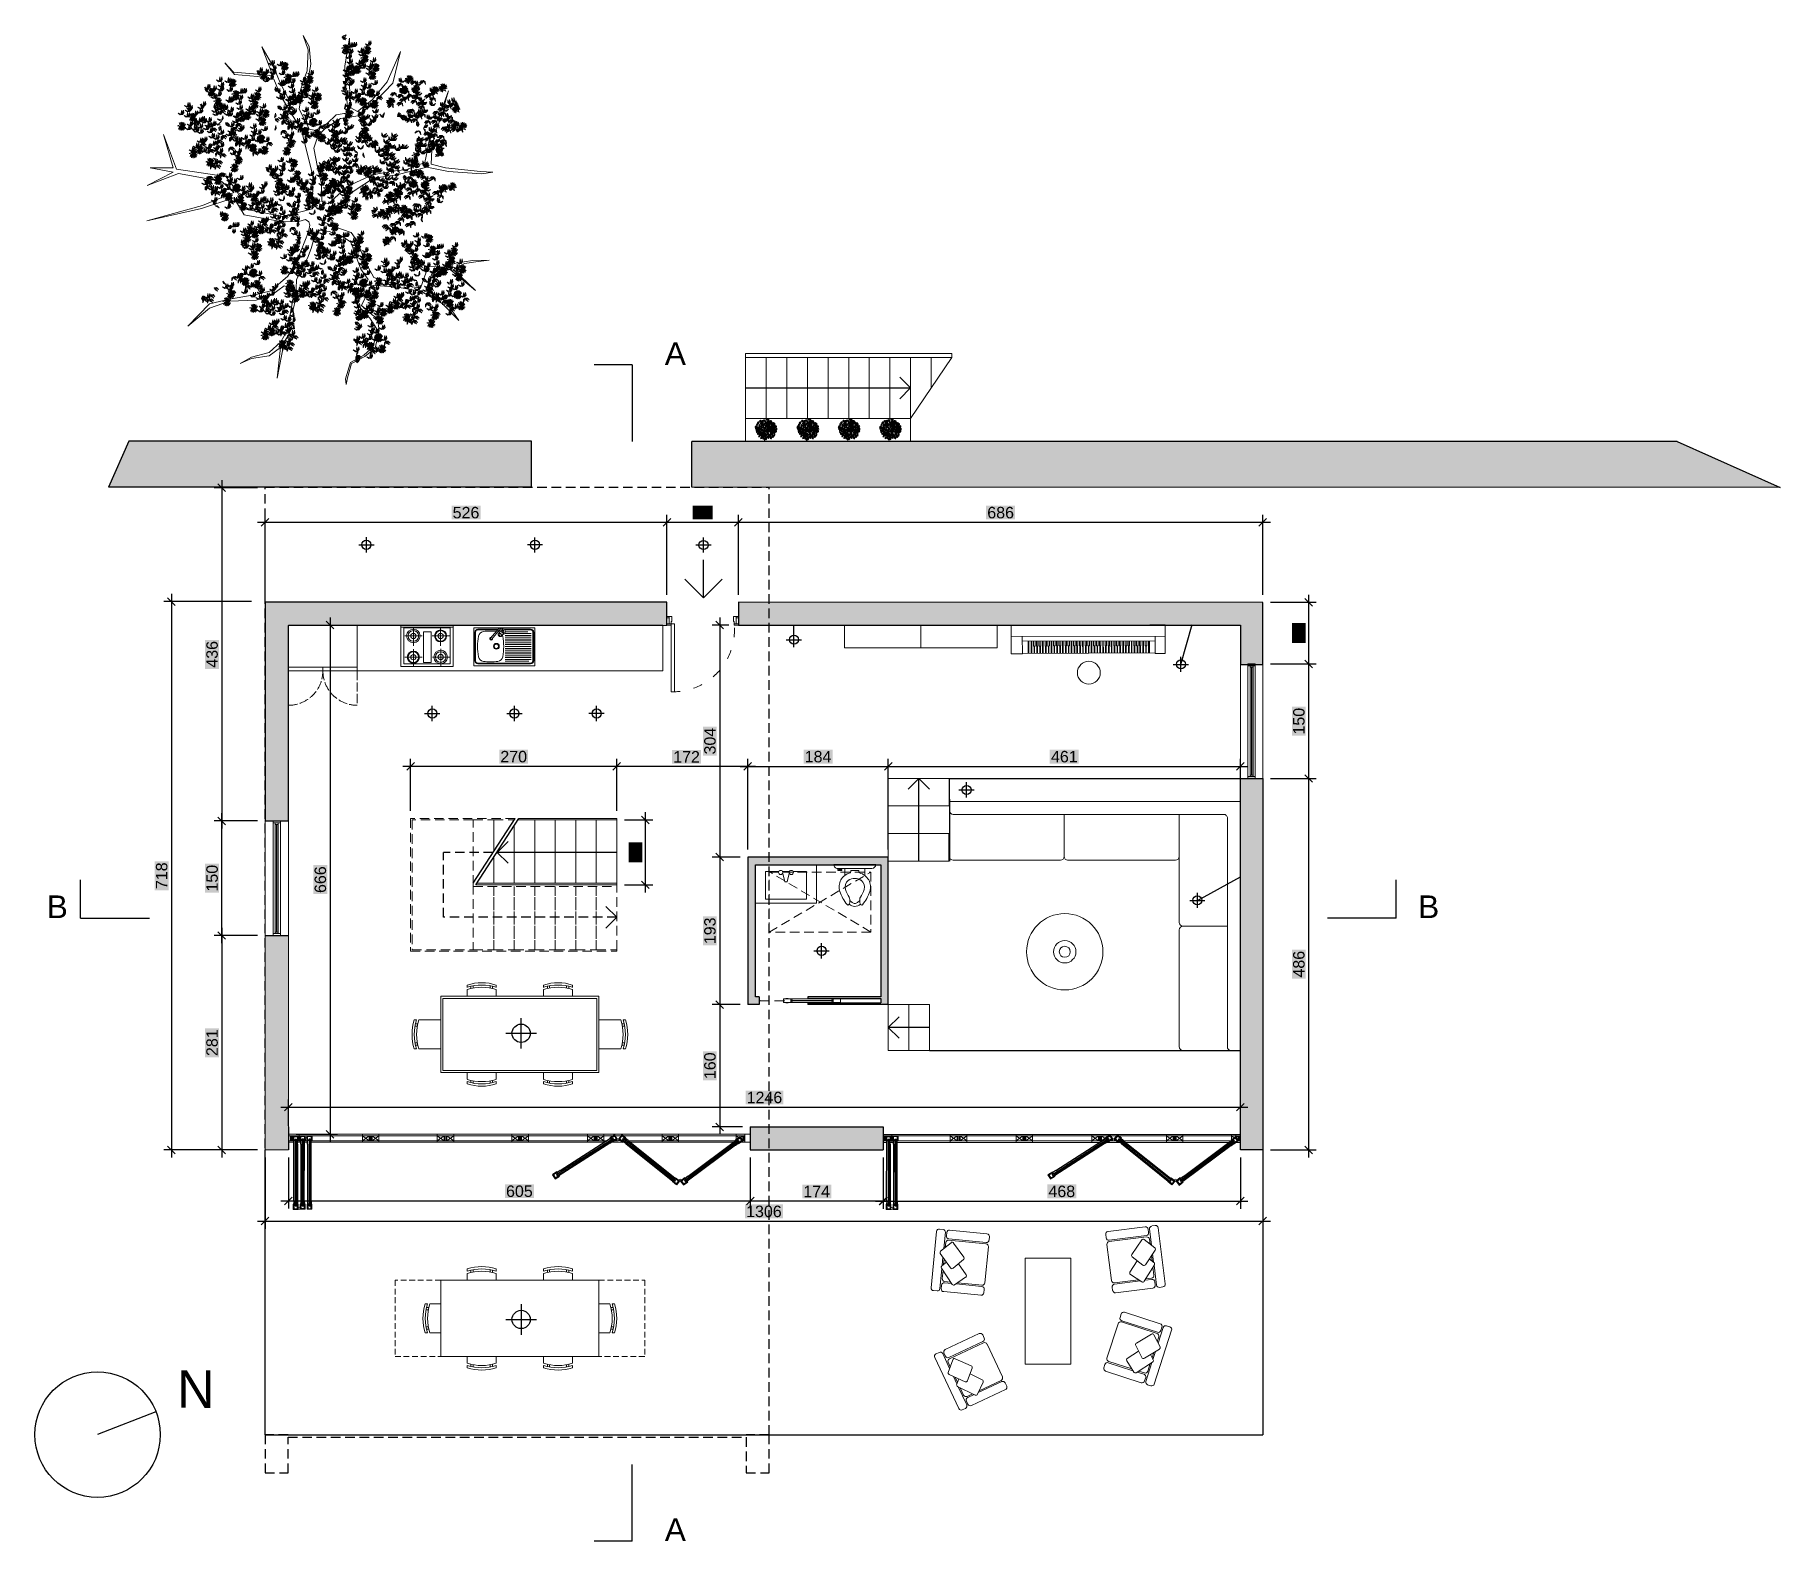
# Model space of a CAD drawing. Header units: millimetres. Extents: x 930 to 6336, y 2219 to 4338.
# Drawn here: x 930 to 3215, y 2367 to 4338 of the extents above; entities that cross this region are included whole.
import ezdxf

# ---------------------------------------------------------------- set-up
doc = ezdxf.new("R2010")
doc.units = ezdxf.units.MM
for name, pattern in [('ACAD_ISO02W100', [15, 12, -3]), ('ACAD_ISO03W100', [30, 12, -18]), ('HIDDEN', [0.375, 0.25, -0.125]), ('TRATTEGGIATA2', [9.525, 6.35, -3.175])]:
    doc.linetypes.add(name, pattern=pattern)
for name, color, linetype, lineweight in [('arredi', 5, 'Continuous', 18), ('piante', 102, 'Continuous', 18), ('QUOTE', 3, 'Continuous', 9), ('serramenti e scale', 4, 'Continuous', 18)]:
    doc.layers.add(name, color=color, linetype=linetype, lineweight=lineweight)
for name, color, linetype in [('dettagli', 6, 'Continuous'), ('muri non sezionati', 2, 'Continuous'), ('muri sezionati', 1, 'Continuous')]:
    doc.layers.add(name, color=color, linetype=linetype)
doc.styles.add('ARCH', font='txt')
doc.styles.get("Standard").update_dxf_attribs({"font": 'arial.ttf'})
doc.dimstyles.new('ook', dxfattribs={"dimtxt": 15, "dimasz": 10, "dimexe": 10, "dimexo": 10, "dimgap": 5, "dimtad": 1, "dimtoh": 1, "dimdec": 0, "dimzin": 0, "dimdsep": 46, "dimtxsty": 'Standard', "dimblk": 'OBLIQUE', "dimcen": 0.09, "dimdle": 10, "dimclrt": 3, "dimadec": 0, "dimazin": 0, "dimtfac": 1, "dimtdec": 0, "dimtofl": 0, "dimtmove": 0, "dimatfit": 3, "dimldrblk": 'OBLIQUE', "dimfxl": 1, "dimtfill": 2, "dimtfillclr": 250, "dimtolj": 1, "dimtzin": 0, "dimarcsym": 0})

msp = doc.modelspace()

# ---------------------------------------------------------------- texts
at = {"layer": 'dettagli'}
for s, p in [('A', (1754.6, 3906.4)), ('B', (945.2, 3182.4)), ('B', (2741.1, 3182.4)), ('A', (1754.6, 2367))]:
    msp.add_text(s, height=29.7, rotation=360, dxfattribs=at).set_placement(p)
at = {"layer": 'dettagli', "insert": (1115.8, 2590.4), "char_height": 49, "attachment_point": 1, "rotation": 359.8968}
msp.add_mtext_dynamic_manual_height_columns('N', width=1.148, gutter_width=1, heights=[0], dxfattribs=at)

# ---------------------------------------------------------------- blocks, each defined once
blk = doc.blocks.new('_Oblique')
at = {"color": 0, "linetype": 'ByBlock', "lineweight": -2}
blk.add_line((-0.5, -0.5), (0.5, 0.5), dxfattribs=at)
blk = doc.blocks.new('*D9')
at = {"layer": 'Defpoints', "color": 0, "transparency": 16777216}
for p in [(1223.5, 3596.6), (1108.4, 2879), (1223.5, 2879)]:
    blk.add_point(p, dxfattribs=at)
at = {"layer": 'QUOTE', "color": 0, "lineweight": -2, "transparency": 16777216}
for p, q in [((1213.5, 3596.6), (1098.4, 3596.6)), ((1108.4, 3606.6), (1108.4, 2869)), ((1213.5, 2879), (1098.4, 2879))]:
    blk.add_line(p, q, dxfattribs=at)
at = {"layer": 'QUOTE', "color": 0, "lineweight": -2, "transparency": 16777216, "xscale": 10, "yscale": 10, "zscale": 10}
for p, rotation in [((1108.4, 3596.6), 90), ((1108.4, 2879), 270)]:
    blk.add_blockref('_Oblique', p, dxfattribs=dict(at, rotation=rotation))
at = {"layer": 'QUOTE', "color": 3, "transparency": 16777216, "insert": (1095.8, 3237.8), "char_height": 15, "attachment_point": 5, "rotation": 90, "bg_fill": 1, "box_fill_scale": 1.1, "bg_fill_color": 250, "bg_fill_transparency": 0}
blk.add_mtext('\\A1;718', dxfattribs=at)
blk = doc.blocks.new('15PTOI06')
for p, q in [((8, 8.5), (8, -8.5)), ((11.5, 5), (8, 5)), ((9, 2), (9.765178, 2)), ((9, -2), (9, 2)), ((23.431562, 2.5), (24.727861, 2.5)), ((24.931034, 1.327586), (24.062054, 2.5)), ((11.5, -5), (8, -5)), ((8.5, -8), (8, -8)), ((8, -8.5), (9, -8.5)), ((9, -6.5), (8.5, -6.5)), ((8.5, -6.5), (8.5, -8)), ((9.765178, -2), (9, -2)), ((9, -8.5), (9, -6.5)), ((23.431562, -2.5), (24.690476, -2.5)), ((24.931034, -1.327586), (24.062054, -2.5))]:
    blk.add_line(p, q)
for centre, radius, start, end in [((6, 8.5), 2, 0, 90), ((9.765178, 2.5), 0.5, 270, 346.116636), ((17.25, 0.65), 7.210062, 71.816347, 166.116636), ((19.118098, 0), 6.118098, 147.797266, 212.202734), ((17.25, 0.65), 4.210062, 71.816347, 142.891702), ((12, -13.75), 19.534695, 57.937508, 70.559965), ((12, -13.75), 22.534695, 51.265418, 70.559965), ((23.431562, 4.5), 2, 237.937508, 270), ((24.727861, 4.5), 2, 270, 314.939898), ((23.666667, 0), 1.833333, 313.602819, 46.397181), ((23.166667, 0), 3.833333, 313.602819, 46.397181), ((25.787408, 3.438228), 0.5, 314.939898, 51.265418), ((6, -8.5), 2, 270, 0), ((9.765178, -2.5), 0.5, 13.883364, 90), ((17.25, -0.65), 7.210062, 193.883364, 288.183653), ((17.25, -0.65), 4.210062, 217.108298, 288.183653), ((12, 13.75), 19.534695, 289.440035, 302.062492), ((12, 13.75), 22.534695, 289.440035, 308.665009), ((23.431562, -4.5), 2, 90, 122.062492), ((24.690476, -4.5), 2, 44.162471, 90), ((25.766527, -3.454957), 0.5, 308.665009, 44.162471)]:
    blk.add_arc(centre, radius, start, end)
at = {"style": 'ARCH'}
for tag, p, flags in [('ITEM', (0, -19.5), 3), ('ROOM_NUMBER', (0, -28.5), 1)]:
    blk.add_attdef(tag, p, '', height=6, dxfattribs=dict(at, flags=flags))
blk = doc.blocks.new('*D29')
at = {"layer": 'Defpoints', "color": 0, "transparency": 16777216}
for p in [(2047.3, 3381), (1863.3, 3262.2), (2047.3, 3262.2)]:
    blk.add_point(p, dxfattribs=at)
at = {"layer": 'QUOTE', "color": 0, "lineweight": -2, "transparency": 16777216}
for p, q in [((1863.3, 3272.2), (1863.3, 3391)), ((2047.3, 3272.2), (2047.3, 3391)), ((1853.3, 3381), (2057.3, 3381))]:
    blk.add_line(p, q, dxfattribs=at)
at = {"layer": 'QUOTE', "color": 0, "lineweight": -2, "transparency": 16777216, "xscale": 10, "yscale": 10, "zscale": 10, "rotation": 180}
blk.add_blockref('_Oblique', (1863.3, 3381), dxfattribs=at)
at = {"layer": 'QUOTE', "color": 0, "lineweight": -2, "transparency": 16777216, "xscale": 10, "yscale": 10, "zscale": 10}
blk.add_blockref('_Oblique', (2047.3, 3381), dxfattribs=at)
at = {"layer": 'QUOTE', "color": 3, "transparency": 16777216, "insert": (1955.3, 3393.6), "char_height": 15, "attachment_point": 5, "bg_fill": 1, "box_fill_scale": 1.1, "bg_fill_color": 250, "bg_fill_transparency": 0}
blk.add_mtext('\\A1;184', dxfattribs=at)
blk = doc.blocks.new('*D30')
at = {"layer": 'Defpoints', "color": 0, "transparency": 16777216}
for p in [(1691.7, 3310.9), (1691.7, 3225.9), (1729.1, 3225.9)]:
    blk.add_point(p, dxfattribs=at)
at = {"layer": 'QUOTE', "color": 0, "lineweight": -2, "transparency": 16777216}
for p, q in [((1729.1, 3320.9), (1729.1, 3215.9)), ((1701.7, 3310.9), (1739.1, 3310.9)), ((1701.7, 3225.9), (1739.1, 3225.9))]:
    blk.add_line(p, q, dxfattribs=at)
at = {"layer": 'QUOTE', "color": 0, "lineweight": -2, "transparency": 16777216, "xscale": 10, "yscale": 10, "zscale": 10}
for p, rotation in [((1729.1, 3310.9), 90), ((1729.1, 3225.9), 270)]:
    blk.add_blockref('_Oblique', p, dxfattribs=dict(at, rotation=rotation))
at = {"layer": 'QUOTE', "color": 3, "transparency": 16777216, "insert": (1716.5, 3268.4), "char_height": 15, "attachment_point": 5, "rotation": 90, "bg_fill": 1, "box_fill_scale": 1.1, "bg_fill_color": 250, "bg_fill_transparency": 0}
blk.add_mtext('\\A1;85', dxfattribs=at)
blk = doc.blocks.new('*D31')
at = {"layer": 'Defpoints', "color": 0, "transparency": 16777216}
for p in [(2040.7, 2878.9), (2508.3, 2879), (2508.3, 2812)]:
    blk.add_point(p, dxfattribs=at)
at = {"layer": 'QUOTE', "color": 0, "lineweight": -2, "transparency": 16777216}
for p, q in [((2040.7, 2868.9), (2040.7, 2802)), ((2508.3, 2869), (2508.3, 2802)), ((2030.7, 2812), (2518.3, 2812))]:
    blk.add_line(p, q, dxfattribs=at)
at = {"layer": 'QUOTE', "color": 0, "lineweight": -2, "transparency": 16777216, "xscale": 10, "yscale": 10, "zscale": 10, "rotation": 180}
blk.add_blockref('_Oblique', (2040.7, 2812), dxfattribs=at)
at = {"layer": 'QUOTE', "color": 0, "lineweight": -2, "transparency": 16777216, "xscale": 10, "yscale": 10, "zscale": 10}
blk.add_blockref('_Oblique', (2508.3, 2812), dxfattribs=at)
at = {"layer": 'QUOTE', "color": 3, "transparency": 16777216, "insert": (2274.5, 2824.6), "char_height": 15, "attachment_point": 5, "bg_fill": 1, "box_fill_scale": 1.1, "bg_fill_color": 250, "bg_fill_transparency": 0}
blk.add_mtext('\\A1;468', dxfattribs=at)
blk = doc.blocks.new('*D32')
at = {"layer": 'Defpoints', "color": 0, "transparency": 16777216}
for p in [(2508.3, 3381), (2508.3, 3338.1), (2047.3, 3262.2)]:
    blk.add_point(p, dxfattribs=at)
at = {"layer": 'QUOTE', "color": 0, "lineweight": -2, "transparency": 16777216}
for p, q in [((2047.3, 3272.2), (2047.3, 3391)), ((2508.3, 3348.1), (2508.3, 3391)), ((2037.3, 3381), (2518.3, 3381))]:
    blk.add_line(p, q, dxfattribs=at)
at = {"layer": 'QUOTE', "color": 0, "lineweight": -2, "transparency": 16777216, "xscale": 10, "yscale": 10, "zscale": 10, "rotation": 180}
blk.add_blockref('_Oblique', (2047.3, 3381), dxfattribs=at)
at = {"layer": 'QUOTE', "color": 0, "lineweight": -2, "transparency": 16777216, "xscale": 10, "yscale": 10, "zscale": 10}
blk.add_blockref('_Oblique', (2508.3, 3381), dxfattribs=at)
at = {"layer": 'QUOTE', "color": 3, "transparency": 16777216, "insert": (2277.8, 3393.6), "char_height": 15, "attachment_point": 5, "bg_fill": 1, "box_fill_scale": 1.1, "bg_fill_color": 250, "bg_fill_transparency": 0}
blk.add_mtext('\\A1;461', dxfattribs=at)
blk = doc.blocks.new('*D33')
at = {"layer": 'Defpoints', "color": 0, "transparency": 16777216}
for p in [(2537.6, 3515.1), (2537.6, 3365.1), (2597.7, 3365.1)]:
    blk.add_point(p, dxfattribs=at)
at = {"layer": 'QUOTE', "color": 0, "lineweight": -2, "transparency": 16777216}
for p, q in [((2597.7, 3525.1), (2597.7, 3355.1)), ((2547.6, 3515.1), (2607.7, 3515.1)), ((2547.6, 3365.1), (2607.7, 3365.1))]:
    blk.add_line(p, q, dxfattribs=at)
at = {"layer": 'QUOTE', "color": 0, "lineweight": -2, "transparency": 16777216, "xscale": 10, "yscale": 10, "zscale": 10}
for p, rotation in [((2597.7, 3515.1), 90), ((2597.7, 3365.1), 270)]:
    blk.add_blockref('_Oblique', p, dxfattribs=dict(at, rotation=rotation))
at = {"layer": 'QUOTE', "color": 3, "transparency": 16777216, "insert": (2585, 3440.1), "char_height": 15, "attachment_point": 5, "rotation": 90, "bg_fill": 1, "box_fill_scale": 1.1, "bg_fill_color": 250, "bg_fill_transparency": 0}
blk.add_mtext('\\A1;150', dxfattribs=at)
blk = doc.blocks.new('*D10')
at = {"layer": 'Defpoints', "color": 0, "transparency": 16777216}
for p in [(1261.8, 2879), (1866.5, 2879), (1866.5, 2812.1)]:
    blk.add_point(p, dxfattribs=at)
at = {"layer": 'QUOTE', "color": 0, "lineweight": -2, "transparency": 16777216}
for p, q in [((1261.8, 2869), (1261.8, 2802.1)), ((1866.5, 2869), (1866.5, 2802.1)), ((1251.8, 2812.1), (1876.5, 2812.1))]:
    blk.add_line(p, q, dxfattribs=at)
at = {"layer": 'QUOTE', "color": 0, "lineweight": -2, "transparency": 16777216, "xscale": 10, "yscale": 10, "zscale": 10, "rotation": 180}
blk.add_blockref('_Oblique', (1261.8, 2812.1), dxfattribs=at)
at = {"layer": 'QUOTE', "color": 0, "lineweight": -2, "transparency": 16777216, "xscale": 10, "yscale": 10, "zscale": 10}
blk.add_blockref('_Oblique', (1866.5, 2812.1), dxfattribs=at)
at = {"layer": 'QUOTE', "color": 3, "transparency": 16777216, "insert": (1564.2, 2824.8), "char_height": 15, "attachment_point": 5, "bg_fill": 1, "box_fill_scale": 1.1, "bg_fill_color": 250, "bg_fill_transparency": 0}
blk.add_mtext('\\A1;605', dxfattribs=at)
blk = doc.blocks.new('*D11')
at = {"layer": 'Defpoints', "color": 0, "transparency": 16777216}
for p in [(1866.5, 2879), (2040.4, 2879), (2040.4, 2812.1)]:
    blk.add_point(p, dxfattribs=at)
at = {"layer": 'QUOTE', "color": 0, "lineweight": -2, "transparency": 16777216}
for p, q in [((1866.5, 2869), (1866.5, 2802.1)), ((2040.4, 2869), (2040.4, 2802.1)), ((1856.5, 2812.1), (2050.4, 2812.1))]:
    blk.add_line(p, q, dxfattribs=at)
at = {"layer": 'QUOTE', "color": 0, "lineweight": -2, "transparency": 16777216, "xscale": 10, "yscale": 10, "zscale": 10, "rotation": 180}
blk.add_blockref('_Oblique', (1866.5, 2812.1), dxfattribs=at)
at = {"layer": 'QUOTE', "color": 0, "lineweight": -2, "transparency": 16777216, "xscale": 10, "yscale": 10, "zscale": 10}
blk.add_blockref('_Oblique', (2040.4, 2812.1), dxfattribs=at)
at = {"layer": 'QUOTE', "color": 3, "transparency": 16777216, "insert": (1953.5, 2824.6), "char_height": 15, "attachment_point": 5, "bg_fill": 1, "box_fill_scale": 1.1, "bg_fill_color": 250, "bg_fill_transparency": 0}
blk.add_mtext('\\A1;174', dxfattribs=at)
blk = doc.blocks.new('*D34')
at = {"layer": 'Defpoints', "color": 0, "transparency": 16777216}
for p in [(1691.7, 3381), (1863.3, 3381), (1691.7, 3312.9)]:
    blk.add_point(p, dxfattribs=at)
at = {"layer": 'QUOTE', "color": 0, "lineweight": -2, "transparency": 16777216}
for p, q in [((1691.7, 3322.9), (1691.7, 3391)), ((1873.3, 3381), (1681.7, 3381))]:
    blk.add_line(p, q, dxfattribs=at)
at = {"layer": 'QUOTE', "color": 0, "lineweight": -2, "transparency": 16777216, "xscale": 10, "yscale": 10, "zscale": 10, "rotation": 180}
blk.add_blockref('_Oblique', (1691.7, 3381), dxfattribs=at)
at = {"layer": 'QUOTE', "color": 0, "lineweight": -2, "transparency": 16777216, "xscale": 10, "yscale": 10, "zscale": 10}
blk.add_blockref('_Oblique', (1863.3, 3381), dxfattribs=at)
at = {"layer": 'QUOTE', "color": 3, "transparency": 16777216, "insert": (1783.1, 3393.5), "char_height": 15, "attachment_point": 5, "bg_fill": 1, "box_fill_scale": 1.1, "bg_fill_color": 250, "bg_fill_transparency": 0}
blk.add_mtext('\\A1;172', dxfattribs=at)
blk = doc.blocks.new('*D35')
at = {"layer": 'Defpoints', "color": 0, "transparency": 16777216}
for p in [(1421.7, 3381), (1421.7, 3312.9), (1691.7, 3312.9)]:
    blk.add_point(p, dxfattribs=at)
at = {"layer": 'QUOTE', "color": 0, "lineweight": -2, "transparency": 16777216}
for p, q in [((1421.7, 3322.9), (1421.7, 3391)), ((1691.7, 3322.9), (1691.7, 3391)), ((1701.7, 3381), (1411.7, 3381))]:
    blk.add_line(p, q, dxfattribs=at)
at = {"layer": 'QUOTE', "color": 0, "lineweight": -2, "transparency": 16777216, "xscale": 10, "yscale": 10, "zscale": 10, "rotation": 180}
blk.add_blockref('_Oblique', (1421.7, 3381), dxfattribs=at)
at = {"layer": 'QUOTE', "color": 0, "lineweight": -2, "transparency": 16777216, "xscale": 10, "yscale": 10, "zscale": 10}
blk.add_blockref('_Oblique', (1691.7, 3381), dxfattribs=at)
at = {"layer": 'QUOTE', "color": 3, "transparency": 16777216, "insert": (1556.7, 3393.6), "char_height": 15, "attachment_point": 5, "bg_fill": 1, "box_fill_scale": 1.1, "bg_fill_color": 250, "bg_fill_transparency": 0}
blk.add_mtext('\\A1;270', dxfattribs=at)
blk = doc.blocks.new('*D36')
at = {"layer": 'Defpoints', "color": 0, "transparency": 16777216}
for p in [(1231.2, 3745.6), (1174.4, 3309.6), (1231.1, 3309.6)]:
    blk.add_point(p, dxfattribs=at)
at = {"layer": 'QUOTE', "color": 0, "lineweight": -2, "transparency": 16777216}
for p, q in [((1174.4, 3755.6), (1174.4, 3299.6)), ((1221.2, 3745.6), (1164.4, 3745.6)), ((1221.1, 3309.6), (1164.4, 3309.6))]:
    blk.add_line(p, q, dxfattribs=at)
at = {"layer": 'QUOTE', "color": 0, "lineweight": -2, "transparency": 16777216, "xscale": 10, "yscale": 10, "zscale": 10}
for p, rotation in [((1174.4, 3745.6), 90), ((1174.4, 3309.6), 270)]:
    blk.add_blockref('_Oblique', p, dxfattribs=dict(at, rotation=rotation))
at = {"layer": 'QUOTE', "color": 3, "transparency": 16777216, "insert": (1161.8, 3527.6), "char_height": 15, "attachment_point": 5, "rotation": 90, "bg_fill": 1, "box_fill_scale": 1.1, "bg_fill_color": 250, "bg_fill_transparency": 0}
blk.add_mtext('\\A1;436', dxfattribs=at)
blk = doc.blocks.new('*D37')
at = {"layer": 'Defpoints', "color": 0, "transparency": 16777216}
for p in [(1231.1, 3159.6), (1174.4, 2879), (1231.2, 2879)]:
    blk.add_point(p, dxfattribs=at)
at = {"layer": 'QUOTE', "color": 0, "lineweight": -2, "transparency": 16777216}
for p, q in [((1221.1, 3159.6), (1164.4, 3159.6)), ((1174.4, 3169.6), (1174.4, 2869)), ((1221.2, 2879), (1164.4, 2879))]:
    blk.add_line(p, q, dxfattribs=at)
at = {"layer": 'QUOTE', "color": 0, "lineweight": -2, "transparency": 16777216, "xscale": 10, "yscale": 10, "zscale": 10}
for p, rotation in [((1174.4, 3159.6), 90), ((1174.4, 2879), 270)]:
    blk.add_blockref('_Oblique', p, dxfattribs=dict(at, rotation=rotation))
at = {"layer": 'QUOTE', "color": 3, "transparency": 16777216, "insert": (1161.8, 3019.3), "char_height": 15, "attachment_point": 5, "rotation": 90, "bg_fill": 1, "box_fill_scale": 1.1, "bg_fill_color": 250, "bg_fill_transparency": 0}
blk.add_mtext('\\A1;281', dxfattribs=at)
blk = doc.blocks.new('*D12')
at = {"layer": 'Defpoints', "color": 0, "transparency": 16777216}
for p in [(2537.6, 3595.7), (2537.6, 3515.1), (2597.7, 3515.1)]:
    blk.add_point(p, dxfattribs=at)
at = {"layer": 'QUOTE', "color": 0, "lineweight": -2, "transparency": 16777216}
for p, q in [((2547.6, 3595.7), (2607.7, 3595.7)), ((2597.7, 3605.7), (2597.7, 3505.1)), ((2547.6, 3515.1), (2607.7, 3515.1))]:
    blk.add_line(p, q, dxfattribs=at)
at = {"layer": 'QUOTE', "color": 0, "lineweight": -2, "transparency": 16777216, "xscale": 10, "yscale": 10, "zscale": 10}
for p, rotation in [((2597.7, 3595.7), 90), ((2597.7, 3515.1), 270)]:
    blk.add_blockref('_Oblique', p, dxfattribs=dict(at, rotation=rotation))
at = {"layer": 'QUOTE', "color": 3, "transparency": 16777216, "insert": (2585, 3555.4), "char_height": 15, "attachment_point": 5, "rotation": 90, "bg_fill": 1, "box_fill_scale": 1.1, "bg_fill_color": 250, "bg_fill_transparency": 0}
blk.add_mtext('\\A1;81', dxfattribs=at)
blk = doc.blocks.new('*D38')
at = {"layer": 'Defpoints', "color": 0, "transparency": 16777216}
for p in [(2537.6, 3365.1), (2537.6, 2879), (2597.7, 2879)]:
    blk.add_point(p, dxfattribs=at)
at = {"layer": 'QUOTE', "color": 0, "lineweight": -2, "transparency": 16777216}
for p, q in [((2547.6, 3365.1), (2607.7, 3365.1)), ((2597.7, 3375.1), (2597.7, 2869)), ((2547.6, 2879), (2607.7, 2879))]:
    blk.add_line(p, q, dxfattribs=at)
at = {"layer": 'QUOTE', "color": 0, "lineweight": -2, "transparency": 16777216, "xscale": 10, "yscale": 10, "zscale": 10}
for p, rotation in [((2597.7, 3365.1), 90), ((2597.7, 2879), 270)]:
    blk.add_blockref('_Oblique', p, dxfattribs=dict(at, rotation=rotation))
at = {"layer": 'QUOTE', "color": 3, "transparency": 16777216, "insert": (2585, 3122), "char_height": 15, "attachment_point": 5, "rotation": 90, "bg_fill": 1, "box_fill_scale": 1.1, "bg_fill_color": 250, "bg_fill_transparency": 0}
blk.add_mtext('\\A1;486', dxfattribs=at)
blk = doc.blocks.new('*D39')
at = {"layer": 'Defpoints', "color": 0, "transparency": 16777216}
for p in [(1848.3, 3565.9), (1826.5, 3262.2), (1863.3, 3262.2)]:
    blk.add_point(p, dxfattribs=at)
at = {"layer": 'QUOTE', "color": 0, "lineweight": -2, "transparency": 16777216}
for p, q in [((1838.3, 3565.9), (1816.5, 3565.9)), ((1826.5, 3575.9), (1826.5, 3252.2)), ((1853.3, 3262.2), (1816.5, 3262.2))]:
    blk.add_line(p, q, dxfattribs=at)
at = {"layer": 'QUOTE', "color": 0, "lineweight": -2, "transparency": 16777216, "xscale": 10, "yscale": 10, "zscale": 10}
for p, rotation in [((1826.5, 3565.9), 90), ((1826.5, 3262.2), 270)]:
    blk.add_blockref('_Oblique', p, dxfattribs=dict(at, rotation=rotation))
at = {"layer": 'QUOTE', "color": 3, "transparency": 16777216, "insert": (1813.8, 3414), "char_height": 15, "attachment_point": 5, "rotation": 90, "bg_fill": 1, "box_fill_scale": 1.1, "bg_fill_color": 250, "bg_fill_transparency": 0}
blk.add_mtext('\\A1;304', dxfattribs=at)
blk = doc.blocks.new('*D40')
at = {"layer": 'Defpoints', "color": 0, "transparency": 16777216}
for p in [(1863.3, 3069.2), (1826.5, 2909.1), (1866.2, 2909.1)]:
    blk.add_point(p, dxfattribs=at)
at = {"layer": 'QUOTE', "color": 0, "lineweight": -2, "transparency": 16777216}
for p, q in [((1853.3, 3069.2), (1816.5, 3069.2)), ((1826.5, 3079.2), (1826.5, 2899.1)), ((1856.2, 2909.1), (1816.5, 2909.1))]:
    blk.add_line(p, q, dxfattribs=at)
at = {"layer": 'QUOTE', "color": 0, "lineweight": -2, "transparency": 16777216, "xscale": 10, "yscale": 10, "zscale": 10}
for p, rotation in [((1826.5, 3069.2), 90), ((1826.5, 2909.1), 270)]:
    blk.add_blockref('_Oblique', p, dxfattribs=dict(at, rotation=rotation))
at = {"layer": 'QUOTE', "color": 3, "transparency": 16777216, "insert": (1813.8, 2989.1), "char_height": 15, "attachment_point": 5, "rotation": 90, "bg_fill": 1, "box_fill_scale": 1.1, "bg_fill_color": 250, "bg_fill_transparency": 0}
blk.add_mtext('\\A1;160', dxfattribs=at)
blk = doc.blocks.new('*D14')
at = {"layer": 'Defpoints', "color": 0, "transparency": 16777216}
for p in [(1174.4, 3309.6), (1174.4, 3309.6), (1174.4, 3159.6)]:
    blk.add_point(p, dxfattribs=at)
at = {"layer": 'QUOTE', "color": 0, "lineweight": -2, "transparency": 16777216}
blk.add_line((1174.4, 3149.6), (1174.4, 3319.6), dxfattribs=at)
at = {"layer": 'QUOTE', "color": 0, "lineweight": -2, "transparency": 16777216, "xscale": 10, "yscale": 10, "zscale": 10}
for p, rotation in [((1174.4, 3309.6), 90), ((1174.4, 3159.6), 270)]:
    blk.add_blockref('_Oblique', p, dxfattribs=dict(at, rotation=rotation))
at = {"layer": 'QUOTE', "color": 3, "transparency": 16777216, "insert": (1161.8, 3234.6), "char_height": 15, "attachment_point": 5, "rotation": 90, "bg_fill": 1, "box_fill_scale": 1.1, "bg_fill_color": 250, "bg_fill_transparency": 0}
blk.add_mtext('\\A1;150', dxfattribs=at)
blk = doc.blocks.new('*D41')
at = {"layer": 'Defpoints', "color": 0, "transparency": 16777216}
for p in [(1851.1, 3700.3), (1851.1, 3595.7), (2537.6, 3595.7)]:
    blk.add_point(p, dxfattribs=at)
at = {"layer": 'QUOTE', "color": 0, "lineweight": -2, "transparency": 16777216}
for p, q in [((1851.1, 3605.7), (1851.1, 3710.3)), ((2537.6, 3605.7), (2537.6, 3710.3)), ((2547.6, 3700.3), (1841.1, 3700.3))]:
    blk.add_line(p, q, dxfattribs=at)
at = {"layer": 'QUOTE', "color": 0, "lineweight": -2, "transparency": 16777216, "xscale": 10, "yscale": 10, "zscale": 10, "rotation": 180}
blk.add_blockref('_Oblique', (1851.1, 3700.3), dxfattribs=at)
at = {"layer": 'QUOTE', "color": 0, "lineweight": -2, "transparency": 16777216, "xscale": 10, "yscale": 10, "zscale": 10}
blk.add_blockref('_Oblique', (2537.6, 3700.3), dxfattribs=at)
at = {"layer": 'QUOTE', "color": 3, "transparency": 16777216, "insert": (2194.4, 3713), "char_height": 15, "attachment_point": 5, "bg_fill": 1, "box_fill_scale": 1.1, "bg_fill_color": 250, "bg_fill_transparency": 0}
blk.add_mtext('\\A1;686', dxfattribs=at)
blk = doc.blocks.new('*D42')
at = {"layer": 'Defpoints', "color": 0, "transparency": 16777216}
for p in [(1231.2, 2879), (2537.6, 2879), (2537.6, 2785.8)]:
    blk.add_point(p, dxfattribs=at)
at = {"layer": 'QUOTE', "color": 0, "lineweight": -2, "transparency": 16777216}
for p, q in [((1231.2, 2869), (1231.2, 2775.8)), ((2537.6, 2869), (2537.6, 2775.8)), ((1221.2, 2785.8), (2547.6, 2785.8))]:
    blk.add_line(p, q, dxfattribs=at)
at = {"layer": 'QUOTE', "color": 0, "lineweight": -2, "transparency": 16777216, "xscale": 10, "yscale": 10, "zscale": 10, "rotation": 180}
blk.add_blockref('_Oblique', (1231.2, 2785.8), dxfattribs=at)
at = {"layer": 'QUOTE', "color": 0, "lineweight": -2, "transparency": 16777216, "xscale": 10, "yscale": 10, "zscale": 10}
blk.add_blockref('_Oblique', (2537.6, 2785.8), dxfattribs=at)
at = {"layer": 'QUOTE', "color": 3, "transparency": 16777216, "insert": (1884.4, 2798.4), "char_height": 15, "attachment_point": 5, "bg_fill": 1, "box_fill_scale": 1.1, "bg_fill_color": 250, "bg_fill_transparency": 0}
blk.add_mtext('\\A1;1306', dxfattribs=at)
blk = doc.blocks.new('*D43')
at = {"layer": 'Defpoints', "color": 0, "transparency": 16777216}
for p in [(1757.3, 3700.3), (1757.3, 3595.7), (1851.1, 3595.7)]:
    blk.add_point(p, dxfattribs=at)
at = {"layer": 'QUOTE', "color": 0, "lineweight": -2, "transparency": 16777216}
for p, q in [((1757.3, 3605.7), (1757.3, 3710.3)), ((1851.1, 3605.7), (1851.1, 3710.3)), ((1861.1, 3700.3), (1747.3, 3700.3))]:
    blk.add_line(p, q, dxfattribs=at)
at = {"layer": 'QUOTE', "color": 0, "lineweight": -2, "transparency": 16777216, "xscale": 10, "yscale": 10, "zscale": 10, "rotation": 180}
blk.add_blockref('_Oblique', (1757.3, 3700.3), dxfattribs=at)
at = {"layer": 'QUOTE', "color": 0, "lineweight": -2, "transparency": 16777216, "xscale": 10, "yscale": 10, "zscale": 10}
blk.add_blockref('_Oblique', (1851.1, 3700.3), dxfattribs=at)
at = {"layer": 'QUOTE', "color": 3, "transparency": 16777216, "insert": (1804.2, 3713), "char_height": 15, "attachment_point": 5, "bg_fill": 1, "box_fill_scale": 1.1, "bg_fill_color": 250, "bg_fill_transparency": 0}
blk.add_mtext('\\A1;95', dxfattribs=at)
blk = doc.blocks.new('*D15')
at = {"layer": 'Defpoints', "color": 0, "transparency": 16777216}
for p in [(1231.2, 3700.3), (1231.2, 3595.7), (1757.3, 3595.7)]:
    blk.add_point(p, dxfattribs=at)
at = {"layer": 'QUOTE', "color": 0, "lineweight": -2, "transparency": 16777216}
for p, q in [((1231.2, 3605.7), (1231.2, 3710.3)), ((1757.3, 3605.7), (1757.3, 3710.3)), ((1767.3, 3700.3), (1221.2, 3700.3))]:
    blk.add_line(p, q, dxfattribs=at)
at = {"layer": 'QUOTE', "color": 0, "lineweight": -2, "transparency": 16777216, "xscale": 10, "yscale": 10, "zscale": 10, "rotation": 180}
blk.add_blockref('_Oblique', (1231.2, 3700.3), dxfattribs=at)
at = {"layer": 'QUOTE', "color": 0, "lineweight": -2, "transparency": 16777216, "xscale": 10, "yscale": 10, "zscale": 10}
blk.add_blockref('_Oblique', (1757.3, 3700.3), dxfattribs=at)
at = {"layer": 'QUOTE', "color": 3, "transparency": 16777216, "insert": (1494.3, 3713), "char_height": 15, "attachment_point": 5, "bg_fill": 1, "box_fill_scale": 1.1, "bg_fill_color": 250, "bg_fill_transparency": 0}
blk.add_mtext('\\A1;526', dxfattribs=at)
blk = doc.blocks.new('fornello')
at = {"ltscale": 0.02}
for p, q in [((18050, 11273.9), (17990, 11273.9)), ((17993.2, 11273.9), (17993.2, 11197.7)), ((18005.8, 11255.5), (17993.9, 11255.5)), ((18005.8, 11255.5), (18005.8, 11267.8)), ((18005.8, 11255.5), (18020, 11255.5)), ((18005.8, 11255.5), (18005.8, 11242.6)), ((18036.7, 11255.5), (18024.8, 11255.5)), ((18036.7, 11255.5), (18036.7, 11267.8)), ((18036.7, 11255.5), (18036.7, 11242.6)), ((18036.7, 11255.5), (18050.9, 11255.5)), ((18050, 11273.9), (18050, 11197.7)), ((18005.8, 11215.8), (18005.8, 11228.1)), ((18036.5, 11215.7), (18036.5, 11227.9)), ((18005.8, 11215.8), (17993.9, 11215.8)), ((18005.8, 11215.8), (18005.8, 11202.9)), ((18005.8, 11215.8), (18020, 11215.8)), ((18036.5, 11215.7), (18024.6, 11215.7)), ((18036.5, 11215.7), (18036.5, 11202.8)), ((18036.5, 11215.7), (18050.7, 11215.7)), ((18050, 11197.7), (17990, 11197.7))]:
    blk.add_line(p, q, dxfattribs=at)
blk.add_lwpolyline([(18000, 11240.6), (18044.4, 11240.6), (18044.4, 11229.6), (18000, 11229.6)], close=True, dxfattribs=at)
for centre, radius in [((18005.8, 11255.5), 9.9), ((18005.8, 11255.5), 7.78), ((18005.8, 11255.5), 3.78), ((18036.7, 11255.5), 8.81), ((18036.7, 11255.5), 7.78), ((18036.7, 11255.5), 3.78), ((18005.8, 11215.9), 8.8), ((18036.5, 11215.7), 9.9), ((18005.8, 11215.8), 7.78), ((18005.8, 11215.8), 3.78), ((18036.5, 11215.7), 7.78), ((18036.5, 11215.7), 3.78)]:
    blk.add_circle(centre, radius, dxfattribs=at)
blk = doc.blocks.new('*D23')
at = {"layer": 'Defpoints', "color": 0, "transparency": 16777216}
for p in [(2508.3, 2934.9), (1261.8, 2900.6), (2508.3, 2899.3)]:
    blk.add_point(p, dxfattribs=at)
at = {"layer": 'QUOTE', "color": 0, "lineweight": -2, "transparency": 16777216}
for p, q in [((1251.8, 2934.9), (2518.3, 2934.9)), ((1261.8, 2910.6), (1261.8, 2944.9)), ((2508.3, 2909.3), (2508.3, 2944.9))]:
    blk.add_line(p, q, dxfattribs=at)
at = {"layer": 'QUOTE', "color": 0, "lineweight": -2, "transparency": 16777216, "xscale": 10, "yscale": 10, "zscale": 10, "rotation": 180}
blk.add_blockref('_Oblique', (1261.8, 2934.9), dxfattribs=at)
at = {"layer": 'QUOTE', "color": 0, "lineweight": -2, "transparency": 16777216, "xscale": 10, "yscale": 10, "zscale": 10}
blk.add_blockref('_Oblique', (2508.3, 2934.9), dxfattribs=at)
at = {"layer": 'QUOTE', "color": 3, "transparency": 16777216, "insert": (1885.1, 2947.5), "char_height": 15, "attachment_point": 5, "bg_fill": 1, "box_fill_scale": 1.1, "bg_fill_color": 250, "bg_fill_transparency": 0}
blk.add_mtext('\\A1;1246', dxfattribs=at)
blk = doc.blocks.new('*D24')
at = {"layer": 'Defpoints', "color": 0, "transparency": 16777216}
for p in [(1261.8, 3565.9), (1261.8, 2899.4), (1316.2, 2899.4)]:
    blk.add_point(p, dxfattribs=at)
at = {"layer": 'QUOTE', "color": 0, "lineweight": -2, "transparency": 16777216}
for p, q in [((1271.8, 3565.9), (1326.2, 3565.9)), ((1316.2, 3575.9), (1316.2, 2889.4)), ((1271.8, 2899.4), (1326.2, 2899.4))]:
    blk.add_line(p, q, dxfattribs=at)
at = {"layer": 'QUOTE', "color": 0, "lineweight": -2, "transparency": 16777216, "xscale": 10, "yscale": 10, "zscale": 10}
for p, rotation in [((1316.2, 3565.9), 90), ((1316.2, 2899.4), 270)]:
    blk.add_blockref('_Oblique', p, dxfattribs=dict(at, rotation=rotation))
at = {"layer": 'QUOTE', "color": 3, "transparency": 16777216, "insert": (1303.6, 3232.7), "char_height": 15, "attachment_point": 5, "rotation": 90, "bg_fill": 1, "box_fill_scale": 1.1, "bg_fill_color": 250, "bg_fill_transparency": 0}
blk.add_mtext('\\A1;666', dxfattribs=at)
blk = doc.blocks.new('*D8')
at = {"layer": 'Defpoints', "color": 0, "transparency": 16777216}
for p in [(1826.5, 3262.2), (1826.5, 3069.2), (1826.5, 3069.2)]:
    blk.add_point(p, dxfattribs=at)
at = {"layer": 'QUOTE', "color": 0, "lineweight": -2, "transparency": 16777216}
blk.add_line((1826.5, 3272.2), (1826.5, 3059.2), dxfattribs=at)
at = {"layer": 'QUOTE', "color": 0, "lineweight": -2, "transparency": 16777216, "xscale": 10, "yscale": 10, "zscale": 10}
for p, rotation in [((1826.5, 3262.2), 90), ((1826.5, 3069.2), 270)]:
    blk.add_blockref('_Oblique', p, dxfattribs=dict(at, rotation=rotation))
at = {"layer": 'QUOTE', "color": 3, "transparency": 16777216, "insert": (1813.8, 3165.7), "char_height": 15, "attachment_point": 5, "rotation": 90, "bg_fill": 1, "box_fill_scale": 1.1, "bg_fill_color": 250, "bg_fill_transparency": 0}
blk.add_mtext('\\A1;193', dxfattribs=at)

# ---------------------------------------------------------------- dimensions: what is measured, and where the dimension line sits
at = {"layer": 'QUOTE'}
for base, p1, p2, picture, middle in [((1174.4, 3309.6), (1231.2, 3745.6), (1231.1, 3309.6), '*D36', (1161.8, 3527.6)), ((2597.7, 3515.1), (2537.6, 3595.7), (2537.6, 3515.1), '*D12', (2585, 3555.4)), ((1316.2166, 2899.4242), (1261.8182, 3565.8866), (1261.8182, 2899.4242), '*D24', (1303.558, 3232.6554)), ((1826.5, 3262.2), (1848.3, 3565.9), (1863.3, 3262.2), '*D39', (1813.8, 3414)), ((2597.7, 3365.1), (2537.6, 3515.1), (2537.6, 3365.1), '*D33', (2585, 3440.1)), ((2597.7, 2879), (2537.6, 3365.1), (2537.6, 2879), '*D38', (2585, 3122)), ((1174.4, 3309.6), (1174.4, 3159.6), (1174.4, 3309.6), '*D14', (1161.8, 3234.6)), ((1729.1, 3225.9), (1691.7, 3310.9), (1691.7, 3225.9), '*D30', (1716.5, 3268.4)), ((1826.5, 3069.2), (1826.5, 3262.2), (1826.5, 3069.2), '*D8', (1813.8, 3165.7)), ((1174.4, 2879), (1231.1, 3159.6), (1231.2, 2879), '*D37', (1161.8, 3019.3)), ((1826.5, 2909.1), (1863.3, 3069.2), (1866.2, 2909.1), '*D40', (1813.8, 2989.1))]:
    dim = msp.add_linear_dim(base=base, p1=p1, p2=p2, angle=90, dimstyle='ook', dxfattribs=at)
    dim.commit()
    dim.dimension.update_dxf_attribs({"geometry": picture, "text_midpoint": middle})
for base, p1, p2, picture, middle in [((1231.2, 3700.3), (1757.3, 3595.7), (1231.2, 3595.7), '*D15', (1494.3, 3713)), ((1851.1212, 3700.3253), (2537.5856, 3595.7173), (1851.1212, 3595.7173), '*D41', (2194.3534, 3712.9839)), ((1421.7, 3381), (1691.7, 3312.9), (1421.7, 3312.9), '*D35', (1556.7, 3393.6)), ((2047.3, 3381), (1863.3, 3262.2), (2047.3, 3262.2), '*D29', (1955.3, 3393.6)), ((2508.3, 3381), (2047.3, 3262.2), (2508.3, 3338.1), '*D32', (2277.8, 3393.6)), ((2508.2838, 2934.8764), (1261.8182, 2900.6476), (2508.2838, 2899.298), '*D23', (1885.051, 2947.535)), ((2537.6, 2785.8), (1231.2, 2879), (2537.6, 2879), '*D42', (1884.4, 2798.4)), ((1866.5, 2812.1), (1261.8, 2879), (1866.5, 2879), '*D10', (1564.2, 2824.8)), ((2040.4, 2812.1), (1866.5, 2879), (2040.4, 2879), '*D11', (1953.5, 2824.6)), ((2508.3, 2812), (2040.7, 2878.9), (2508.3, 2879), '*D31', (2274.5, 2824.6))]:
    dim = msp.add_linear_dim(base=base, p1=p1, p2=p2, dimstyle='ook', dxfattribs=at)
    dim.commit()
    dim.dimension.update_dxf_attribs({"geometry": picture, "text_midpoint": middle})
dim = msp.add_linear_dim(base=(1757.3, 3700.3), p1=(1851.1, 3595.7), p2=(1757.3, 3595.7), text='95', dimstyle='ook', dxfattribs=at)
dim.commit()
dim.dimension.update_dxf_attribs({"geometry": '*D43', "text_midpoint": (1804.2, 3713)})
dim = msp.add_linear_dim(base=(1108.4, 2879), p1=(1223.5, 3596.6), p2=(1223.5, 2879), angle=90, dimstyle='ook', dxfattribs=at)
dim.commit()
dim.dimension.update_dxf_attribs({"geometry": '*D9', "text_midpoint": (1108.4, 3237.8), "dimtype": 160})
dim = msp.add_linear_dim(base=(1691.7, 3381), p1=(1863.3, 3381), p2=(1691.7, 3312.9), dimstyle='ook', dxfattribs=at)
dim.commit()
dim.dimension.update_dxf_attribs({"geometry": '*D34', "text_midpoint": (1783.1, 3381), "dimtype": 160})

# ---------------------------------------------------------------- hatches: boundary and pattern name
at = {"layer": 'muri sezionati'}
h = msp.add_hatch(color=256, dxfattribs=at)
h.dxf.hatch_style = 1
h.paths.add_polyline_path([(1580, 3806.5), (1052.8, 3806.6), (1026.1, 3746.6), (1580, 3746.5)])
h.paths.add_polyline_path([(3080.3, 3806.1), (1790, 3806.4), (1790, 3746.4), (3215.1, 3746.1)])
h = msp.add_hatch(color=256, dxfattribs=at)
h.dxf.hatch_style = 1
h.paths.add_polyline_path([(1261.8, 3565.9), (1565.3, 3565.9), (1757.3, 3565.9), (1757.3, 3595.7), (1231.2, 3595.7), (1231.2, 3309.6), (1241.7, 3309.6), (1241.7, 3309.6), (1251.3, 3309.6), (1261.8, 3309.6)])
h.paths.add_polyline_path([(1261.8, 3159.6), (1231.2, 3159.6), (1231.2, 2879), (1261.8, 2879), (1261.8, 2909.1)])
h.paths.add_polyline_path([(2537.6, 3595.5), (1891.1, 3595.7), (1891.1, 3565.9), (2208.2, 3565.9), (2389.7, 3566.4), (2406.7, 3566.4), (2409.7, 3566.4), (2409.7, 3565.9), (2508.3, 3565.9), (2508.3, 3514.2), (2518.1, 3514.2), (2518.1, 3515.1), (2527.7, 3515.1), (2537.6, 3514.2), (2537.6, 3514.9)])
h.paths.add_polyline_path([(1891.1, 3595.7), (1851.1, 3595.7), (1851.1, 3577.1), (1851.1, 3577.1), (1851.1, 3575.5), (1851.1, 3565.9), (1891.1, 3565.9)])
h.paths.add_polyline_path([(2537.6, 3365.1), (2518.2, 3365.1), (2518.2, 3365.1), (2527.8, 3365.1), (2527.8, 3367.6), (2518.2, 3367.6), (2518.2, 3365.1), (2527.8, 3365.1), (2527.8, 3365.1), (2518.2, 3365.1), (2508.3, 3365.1), (2508.3, 2879), (2537.6, 2879)])
h.paths.add_polyline_path([(2040.7, 2909.1), (1891.1, 2909.1), (1891.1, 2879), (2040.7, 2878.9)])
h.paths.add_polyline_path([(1891.1, 2909.1), (1866.2, 2909.1), (1866.2, 2879), (1891.1, 2879)])
h.paths.add_polyline_path([(2047.3, 3262.2), (1891.1, 3262.2), (1891.1, 3252.2), (2037.3, 3252.3), (2037.4, 3079.1), (1941.9, 3079.1), (1941.9, 3077), (2037.4, 3077), (2037.4, 3071.5), (1941.9, 3071.5), (1941.9, 3069.1), (2047.3, 3069.1)])
h.paths.add_polyline_path([(1873.3, 3202.1), (1873.3, 3202.1), (1873.3, 3252.1), (1873.3, 3252.2), (1891.1, 3252.2), (1891.1, 3262.2), (1863.3, 3262.2), (1863.3, 3252.2), (1863.3, 3069.2), (1878.1, 3069.2), (1878.1, 3079.2), (1873.4, 3079.2)])

# ---------------------------------------------------------------- linework, layer by layer
at = {"layer": 'arredi'}
for p, q in [((1261.8, 3565.9), (1565.3, 3565.9)), ((1261.8, 3505.9), (1261.8, 3565.9)), ((1351.8, 3565.9), (1351.8, 3505.9)), ((1565.3, 3565.9), (1752, 3565.9)), ((1752, 3505.9), (1752, 3565.9)), ((2389.7, 3566.4), (2208.2, 3565.9)), ((2208.3, 3565.9), (2409.8, 3565.9)), ((2208.4, 3565.9), (2208.4, 3528.2)), ((2406.7, 3566.4), (2389.7, 3566.4)), ((2406.7, 3566.4), (2409.7, 3566.4)), ((2409.9, 3528.7), (2409.7, 3565.9)), ((1584.4, 3562.4), (1504.4, 3562.4)), ((1504.4, 3562.4), (1504.4, 3512.4)), ((1505.9, 3556.6), (1505.9, 3519.2)), ((1506.9, 3556.6), (1506.9, 3519.2)), ((1536.5, 3560.6), (1509.9, 3560.6)), ((1535.7, 3559.6), (1509.9, 3559.6)), ((1537.4, 3561.6), (1526.4, 3548.6)), ((1538.3, 3559.6), (1527.9, 3547.3)), ((1539.2, 3557.5), (1536.7, 3554.6)), ((1537.9, 3559.2), (1539.5, 3557.8)), ((1538.7, 3559.6), (1538.3, 3559.6)), ((1539.1, 3562.1), (1542.4, 3559.3)), ((1541, 3558.5), (1540.6, 3558)), ((1543, 3554.3), (1540.6, 3551.4)), ((1543.7, 3556.3), (1543.2, 3555.7)), ((1578.9, 3560.6), (1543.8, 3560.6)), ((1578.9, 3559.6), (1545.1, 3559.6)), ((1545.6, 3557.1), (1575.4, 3557.1)), ((1545.6, 3554.7), (1579.4, 3554.7)), ((1545.6, 3552.3), (1579.4, 3552.3)), ((1545.6, 3549.9), (1579.4, 3549.9)), ((1545.6, 3547.5), (1579.4, 3547.5)), ((1545.6, 3545.1), (1579.4, 3545.1)), ((1545.6, 3542.7), (1579.4, 3542.7)), ((1581.9, 3519.2), (1581.9, 3556.6)), ((1582.9, 3519.2), (1582.9, 3556.6)), ((1584.4, 3512.4), (1584.4, 3562.4)), ((2208.3, 3550.9), (2409.8, 3551.4)), ((2222.8, 3550.9), (2222.9, 3528.2)), ((2222.8, 3544.9), (2396.8, 3545.4)), ((2230.3, 3544.9), (2230.4, 3528.9)), ((2231.3, 3544.9), (2231.4, 3528.9)), ((2234.3, 3545), (2234.4, 3529)), ((2235.1, 3545), (2235.1, 3529)), ((2237.5, 3545), (2237.5, 3538.5)), ((2239.5, 3545), (2239.5, 3538.5)), ((2241.2, 3545), (2241.2, 3538.5)), ((2243.2, 3545), (2243.2, 3538.5)), ((2245, 3545), (2245, 3538.5)), ((2247, 3545), (2247, 3538.5)), ((2249.3, 3545), (2249.4, 3529)), ((2250.1, 3545), (2250.1, 3529)), ((2252.5, 3545), (2252.5, 3538.5)), ((2254.5, 3545), (2254.5, 3538.5)), ((2256.2, 3545), (2256.2, 3538.5)), ((2258.2, 3545), (2258.2, 3538.6)), ((2260.6, 3545), (2260.6, 3529)), ((2261.3, 3545), (2261.4, 3529)), ((2263.7, 3545), (2263.7, 3538.6)), ((2265.7, 3545), (2265.7, 3538.6)), ((2267.5, 3545), (2267.5, 3538.6)), ((2269.5, 3545), (2269.5, 3538.6)), ((2271.2, 3545.1), (2271.2, 3538.6)), ((2273.2, 3545.1), (2273.2, 3538.6)), ((2275.6, 3545.1), (2275.6, 3529.1)), ((2276.3, 3545.1), (2276.4, 3529.1)), ((2278.7, 3545.1), (2278.7, 3538.6)), ((2280.7, 3545.1), (2280.7, 3538.6)), ((2282.5, 3545.1), (2282.5, 3538.6)), ((2284.5, 3545.1), (2284.5, 3538.6)), ((2286.8, 3545.1), (2286.9, 3529.1)), ((2287.6, 3545.1), (2287.6, 3529.1)), ((2290, 3545.1), (2290, 3538.6)), ((2292, 3545.1), (2292, 3538.6)), ((2293.7, 3545.1), (2293.7, 3538.6)), ((2295.7, 3545.1), (2295.7, 3538.6)), ((2297.5, 3545.1), (2297.5, 3538.7)), ((2299.5, 3545.1), (2299.5, 3538.7)), ((2301.8, 3545.1), (2301.9, 3529.1)), ((2302.6, 3545.1), (2302.6, 3529.1)), ((2305, 3545.1), (2305, 3538.7)), ((2307, 3545.1), (2307, 3538.7)), ((2308.7, 3545.1), (2308.7, 3538.7)), ((2310.7, 3545.2), (2310.7, 3538.7)), ((2313.1, 3545.2), (2313.1, 3529.2)), ((2313.8, 3545.2), (2313.9, 3529.2)), ((2316.2, 3545.2), (2316.2, 3538.7)), ((2318.2, 3545.2), (2318.2, 3538.7)), ((2320, 3545.2), (2320, 3538.7)), ((2322, 3545.2), (2322, 3538.7)), ((2323.7, 3545.2), (2323.7, 3538.7)), ((2325.7, 3545.2), (2325.7, 3538.7)), ((2328.1, 3545.2), (2328.1, 3529.2)), ((2328.8, 3545.2), (2328.9, 3529.2)), ((2331.2, 3545.2), (2331.2, 3538.7)), ((2333.2, 3545.2), (2333.2, 3538.7)), ((2335, 3545.2), (2335, 3538.8)), ((2337, 3545.2), (2337, 3538.8)), ((2339.3, 3545.2), (2339.4, 3529.2)), ((2340.1, 3545.2), (2340.1, 3529.2)), ((2342.5, 3545.2), (2342.5, 3538.8)), ((2344.5, 3545.2), (2344.5, 3538.8)), ((2346.2, 3545.2), (2346.2, 3538.8)), ((2348.2, 3545.3), (2348.2, 3538.8)), ((2350, 3545.3), (2350, 3538.8)), ((2352, 3545.3), (2352, 3538.8)), ((2354.3, 3545.3), (2354.4, 3529.3)), ((2355.1, 3545.3), (2355.1, 3529.3)), ((2357.5, 3545.3), (2357.5, 3538.8)), ((2359.5, 3545.3), (2359.5, 3538.8)), ((2361.2, 3545.3), (2361.2, 3538.8)), ((2363.2, 3545.3), (2363.2, 3538.8)), ((2365.6, 3545.3), (2365.6, 3529.3)), ((2366.3, 3545.3), (2366.4, 3529.3)), ((2368.7, 3545.3), (2368.7, 3538.8)), ((2370.7, 3545.3), (2370.7, 3538.8)), ((2372.5, 3545.3), (2372.5, 3538.8)), ((2374.5, 3545.3), (2374.5, 3538.9)), ((2376.2, 3545.3), (2376.2, 3538.9)), ((2378.2, 3545.3), (2378.2, 3538.9)), ((2380.6, 3545.3), (2380.6, 3529.3)), ((2381.3, 3545.3), (2381.4, 3529.3)), ((2383.7, 3545.3), (2383.7, 3538.9)), ((2385.7, 3545.3), (2385.7, 3538.9)), ((2388.1, 3545.4), (2388.1, 3529.4)), ((2389.4, 3529.4), (2389.3, 3545.4)), ((2396.9, 3528.7), (2396.8, 3551.4)), ((1545.6, 3540.3), (1579.4, 3540.3)), ((1545.6, 3537.9), (1579.4, 3537.9)), ((1545.6, 3535.4), (1579.4, 3535.4)), ((1545.6, 3533), (1579.4, 3533)), ((1545.6, 3530.6), (1579.4, 3530.6)), ((1545.6, 3528.2), (1579.4, 3528.2)), ((1545.6, 3525.8), (1579.4, 3525.8)), ((1545.6, 3523.4), (1579.4, 3523.4)), ((1545.6, 3521), (1579.4, 3521)), ((2208.4, 3528.2), (2222.9, 3528.2)), ((2222.9, 3528.9), (2396.9, 3529.4)), ((2237.5, 3538.5), (2239.5, 3538.5)), ((2238.1, 3538.5), (2238.1, 3529)), ((2238.9, 3538.5), (2238.9, 3529)), ((2241.2, 3538.5), (2243.2, 3538.5)), ((2241.9, 3538.5), (2241.9, 3529)), ((2242.6, 3538.5), (2242.6, 3529)), ((2247, 3538.5), (2245, 3538.5)), ((2245.6, 3538.5), (2245.6, 3529)), ((2246.4, 3538.5), (2246.4, 3529)), ((2252.5, 3538.5), (2254.5, 3538.5)), ((2253.1, 3538.5), (2253.1, 3529)), ((2253.9, 3538.5), (2253.9, 3529)), ((2258.2, 3538.6), (2256.2, 3538.5)), ((2256.9, 3538.5), (2256.9, 3529)), ((2257.6, 3538.5), (2257.6, 3529)), ((2263.7, 3538.6), (2265.7, 3538.6)), ((2264.4, 3538.6), (2264.4, 3529)), ((2265.1, 3538.6), (2265.1, 3529)), ((2267.5, 3538.6), (2269.5, 3538.6)), ((2268.1, 3538.6), (2268.1, 3529)), ((2268.9, 3538.6), (2268.9, 3529)), ((2273.2, 3538.6), (2271.2, 3538.6)), ((2271.9, 3538.6), (2271.9, 3529.1)), ((2272.6, 3538.6), (2272.6, 3529.1)), ((2278.7, 3538.6), (2280.7, 3538.6)), ((2279.4, 3538.6), (2279.4, 3529.1)), ((2280.1, 3538.6), (2280.1, 3529.1)), ((2284.5, 3538.6), (2282.5, 3538.6)), ((2283.1, 3538.6), (2283.1, 3529.1)), ((2283.9, 3538.6), (2283.9, 3529.1)), ((2290, 3538.6), (2292, 3538.6)), ((2290.6, 3538.6), (2290.6, 3529.1)), ((2291.4, 3538.6), (2291.4, 3529.1)), ((2293.7, 3538.6), (2295.7, 3538.6)), ((2294.4, 3538.6), (2294.4, 3529.1)), ((2295.1, 3538.6), (2295.1, 3529.1)), ((2299.5, 3538.7), (2297.5, 3538.7)), ((2298.1, 3538.7), (2298.1, 3529.1)), ((2298.9, 3538.7), (2298.9, 3529.1)), ((2305, 3538.7), (2307, 3538.7)), ((2305.6, 3538.7), (2305.6, 3529.1)), ((2306.4, 3538.7), (2306.4, 3529.1)), ((2310.7, 3538.7), (2308.7, 3538.7)), ((2309.4, 3538.7), (2309.4, 3529.1)), ((2310.1, 3538.7), (2310.1, 3529.2)), ((2316.2, 3538.7), (2318.2, 3538.7)), ((2316.9, 3538.7), (2316.9, 3529.2)), ((2317.6, 3538.7), (2317.6, 3529.2)), ((2320, 3538.7), (2322, 3538.7)), ((2320.6, 3538.7), (2320.6, 3529.2)), ((2321.4, 3538.7), (2321.4, 3529.2)), ((2325.7, 3538.7), (2323.7, 3538.7)), ((2324.4, 3538.7), (2324.4, 3529.2)), ((2325.1, 3538.7), (2325.1, 3529.2)), ((2331.2, 3538.7), (2333.2, 3538.7)), ((2331.9, 3538.7), (2331.9, 3529.2)), ((2332.6, 3538.7), (2332.6, 3529.2)), ((2337, 3538.8), (2335, 3538.8)), ((2335.6, 3538.8), (2335.6, 3529.2)), ((2336.4, 3538.8), (2336.4, 3529.2)), ((2342.5, 3538.8), (2344.5, 3538.8)), ((2343.1, 3538.8), (2343.1, 3529.2)), ((2343.9, 3538.8), (2343.9, 3529.2)), ((2346.2, 3538.8), (2348.2, 3538.8)), ((2346.9, 3538.8), (2346.9, 3529.2)), ((2347.6, 3538.8), (2347.6, 3529.2)), ((2352, 3538.8), (2350, 3538.8)), ((2350.6, 3538.8), (2350.6, 3529.3)), ((2351.4, 3538.8), (2351.4, 3529.3)), ((2357.5, 3538.8), (2359.5, 3538.8)), ((2358.1, 3538.8), (2358.1, 3529.3)), ((2358.9, 3538.8), (2358.9, 3529.3)), ((2363.2, 3538.8), (2361.2, 3538.8)), ((2361.9, 3538.8), (2361.9, 3529.3)), ((2362.6, 3538.8), (2362.6, 3529.3)), ((2368.7, 3538.8), (2370.7, 3538.8)), ((2369.4, 3538.8), (2369.4, 3529.3)), ((2370.1, 3538.8), (2370.1, 3529.3)), ((2372.5, 3538.8), (2374.5, 3538.9)), ((2373.1, 3538.8), (2373.1, 3529.3)), ((2373.9, 3538.9), (2373.9, 3529.3)), ((2378.2, 3538.9), (2376.2, 3538.9)), ((2376.9, 3538.9), (2376.9, 3529.3)), ((2377.6, 3538.9), (2377.6, 3529.3)), ((2383.7, 3538.9), (2385.7, 3538.9)), ((2384.4, 3538.9), (2384.4, 3529.3)), ((2385.1, 3538.9), (2385.1, 3529.3)), ((2396.9, 3528.7), (2409.9, 3528.7)), ((1261.8, 3510.9), (1351.8, 3510.9)), ((1351.8, 3505.9), (1261.8, 3505.9)), ((1351.8, 3505.9), (1261.8, 3505.9)), ((1306.8, 3510.9), (1306.8, 3505.9)), ((1306.8, 3505.9), (1306.8, 3505.9)), ((1351.8, 3505.9), (1578.3, 3505.9)), ((1504.4, 3512.4), (1584.4, 3512.4)), ((1578.9, 3516.2), (1509.9, 3516.2)), ((1578.9, 3515.2), (1509.9, 3515.2)), ((1545.6, 3518.6), (1576.7, 3518.6)), ((1578.3, 3505.9), (1752, 3505.9)), ((2127.3, 3335.1), (2127.3, 3263.1)), ((2127.3, 3335.1), (2508.3, 3335.1)), ((2132.3, 3318.1), (2486.3, 3318.1)), ((2277.6, 3318.1), (2277.6, 3263.1)), ((2277.6, 3318.1), (2277.6, 3263.1)), ((2428.3, 3318.1), (2428.3, 3176.4)), ((2508.3, 3335.1), (2508.3, 3009.1)), ((2491.3, 3313.8), (2491.3, 3014.1)), ((2428.3, 3268.1), (2428.3, 3268.1)), ((1873.3, 3252.1), (1953.3, 3252.1)), ((1975.9, 3252.5), (2030.9, 3252.5)), ((2132.3, 3258.1), (2273, 3258.1)), ((2282.1, 3258.1), (2423.3, 3258.1)), ((2428.3, 3167.3), (2428.3, 3014.1)), ((2491.3, 3171.8), (2433.3, 3171.8)), ((2491.3, 3171.8), (2433.3, 3171.8)), ((1495.8, 3094.7), (1495.8, 3091.7)), ((1495.8, 3088.7), (1495.8, 3080.1)), ((1500.8, 3090.1), (1500.8, 3093.1)), ((1503.8, 3093.7), (1503.8, 3090.7)), ((1525.8, 3093.7), (1525.8, 3090.7)), ((1528.8, 3090.1), (1528.8, 3093.1)), ((1533.8, 3091.7), (1533.8, 3094.7)), ((1533.8, 3088.7), (1533.8, 3080.1)), ((1595.8, 3091.7), (1595.8, 3094.7)), ((1595.8, 3088.7), (1595.8, 3080.1)), ((1600.8, 3090.1), (1600.8, 3093.1)), ((1603.8, 3093.7), (1603.8, 3090.7)), ((1625.8, 3093.7), (1625.8, 3090.7)), ((1628.8, 3090.1), (1628.8, 3093.1)), ((1633.8, 3094.7), (1633.8, 3091.7)), ((1633.8, 3088.7), (1633.8, 3080.1)), ((1461.3, 3080.1), (1461.3, 2980.1)), ((1668.3, 3080.1), (1461.3, 3080.1)), ((1464.1, 3077.2), (1665.4, 3077.2)), ((1464.1, 3077.2), (1464.1, 2982.9)), ((1665.4, 3077.2), (1665.4, 2982.9)), ((1668.3, 3080.1), (1668.3, 2980.1)), ((1426.6, 3049.1), (1429.6, 3049.1)), ((1427.6, 3041.1), (1430.6, 3041.1)), ((1431.2, 3044.1), (1428.2, 3044.1)), ((1432.6, 3049.1), (1461.3, 3049.1)), ((1697, 3049.1), (1668.3, 3049.1)), ((1698.4, 3044.1), (1701.4, 3044.1)), ((1702, 3041.1), (1699, 3041.1)), ((1703, 3049.1), (1700, 3049.1)), ((1427.6, 3019.1), (1430.6, 3019.1)), ((1702, 3019.1), (1699, 3019.1)), ((1426.6, 3011.1), (1429.6, 3011.1)), ((1431.2, 3016.1), (1428.2, 3016.1)), ((1432.6, 3011.1), (1461.3, 3011.1)), ((1697, 3011.1), (1668.3, 3011.1)), ((1698.4, 3016.1), (1701.4, 3016.1)), ((1703, 3011.1), (1700, 3011.1)), ((2433.3, 3009.1), (2508.3, 3009.1)), ((2493.3, 3009.1), (2508.3, 3009.1)), ((1668.3, 2980.1), (1461.3, 2980.1)), ((1665.4, 2982.9), (1464.1, 2982.9)), ((1495.8, 2971.4), (1495.8, 2980.1)), ((1533.8, 2971.4), (1533.8, 2980.1)), ((1595.8, 2971.4), (1595.8, 2980.1)), ((1633.8, 2971.4), (1633.8, 2980.1)), ((1495.8, 2965.4), (1495.8, 2968.4)), ((1500.8, 2970), (1500.8, 2967)), ((1503.8, 2966.4), (1503.8, 2969.4)), ((1525.8, 2966.4), (1525.8, 2969.4)), ((1528.8, 2970), (1528.8, 2967)), ((1533.8, 2968.4), (1533.8, 2965.4)), ((1595.8, 2968.4), (1595.8, 2965.4)), ((1600.8, 2970), (1600.8, 2967)), ((1603.8, 2966.4), (1603.8, 2969.4)), ((1625.8, 2966.4), (1625.8, 2969.4)), ((1628.8, 2970), (1628.8, 2967)), ((1633.8, 2965.4), (1633.8, 2968.4)), ((2103.4, 2698.6), (2110.6, 2772.2)), ((2119, 2774.9), (2114.4, 2775.3)), ((2120, 2749.8), (2122.1, 2771.1)), ((2123.8, 2770.9), (2123.4, 2766.3)), ((2176.5, 2769.3), (2127.6, 2774.1)), ((2179.2, 2760.9), (2179.6, 2765.5)), ((2332.6, 2763.8), (2332, 2768.3)), ((2335, 2772.2), (2383.8, 2778.3)), ((2336.4, 2760.7), (2385.2, 2766.8)), ((2387.7, 2775.3), (2388.2, 2770.7)), ((2392, 2754.3), (2389.4, 2775.5)), ((2392.4, 2779.4), (2397, 2779.9)), ((2410, 2703.5), (2400.8, 2776.9)), ((2128.8, 2724.5), (2115.4, 2743.3)), ((2115.8, 2746.4), (2129.4, 2757.5)), ((2121.9, 2751.4), (2122.5, 2757.7)), ((2175.2, 2756.1), (2126.3, 2760.8)), ((2175.4, 2757.8), (2126.5, 2762.5)), ((2132.8, 2757.1), (2146.1, 2738.4)), ((2178.3, 2752.3), (2173.8, 2705.1)), ((2333.6, 2755.1), (2339.5, 2708.1)), ((2336.7, 2759), (2385.4, 2765.1)), ((2379.1, 2761.2), (2366.2, 2742.2)), ((2396.3, 2751), (2382.4, 2761.7)), ((2383.9, 2728.7), (2396.8, 2747.8)), ((2390.1, 2755.8), (2389.3, 2762.1)), ((2394.8, 2732), (2393.4, 2742.8)), ((1495.8, 2723.2), (1495.8, 2720.2)), ((1500.8, 2718.6), (1500.8, 2721.6)), ((1503.8, 2722.2), (1503.8, 2719.2)), ((1525.8, 2722.2), (1525.8, 2719.2)), ((1528.8, 2718.6), (1528.8, 2721.6)), ((1533.8, 2720.2), (1533.8, 2723.2)), ((1595.8, 2720.2), (1595.8, 2723.2)), ((1600.8, 2718.6), (1600.8, 2721.6)), ((1603.8, 2722.2), (1603.8, 2719.2)), ((1625.8, 2722.2), (1625.8, 2719.2)), ((1628.8, 2718.6), (1628.8, 2721.6)), ((1633.8, 2723.2), (1633.8, 2720.2)), ((2114.9, 2697.4), (2117.4, 2723.4)), ((2130.9, 2702.8), (2116.9, 2724.1)), ((2117.4, 2727.2), (2123.5, 2732)), ((2117.9, 2727.5), (2118.9, 2738.4)), ((2117.9, 2710.5), (2119, 2721.1)), ((2119.7, 2729), (2120.4, 2736.2)), ((2145.7, 2735.3), (2132.1, 2724.1)), ((2149.2, 2715.3), (2139.3, 2730)), ((2363.8, 2719), (2373.2, 2733.9)), ((2366.7, 2739), (2380.6, 2728.2)), ((2382.4, 2707), (2395.8, 2728.7)), ((2395.2, 2731.7), (2389, 2736.3)), ((2392.8, 2733.5), (2392, 2740.7)), ((2395.1, 2715), (2393.8, 2725.5)), ((2398.5, 2702), (2395.3, 2727.9)), ((1668.3, 2708.5), (1461.3, 2708.5)), ((1461.3, 2608.5), (1461.3, 2708.5)), ((1495.8, 2717.2), (1495.8, 2708.5)), ((1533.8, 2717.2), (1533.8, 2708.5)), ((1595.8, 2717.2), (1595.8, 2708.5)), ((1633.8, 2717.2), (1633.8, 2708.5)), ((1668.3, 2608.5), (1668.3, 2708.5)), ((2116.6, 2697.3), (2117.1, 2701.9)), ((2130.1, 2704.1), (2120.9, 2705)), ((2128.9, 2706), (2121.1, 2706.7)), ((2148.6, 2712.2), (2134.2, 2702.2)), ((2169.8, 2700.2), (2136.1, 2703.5)), ((2170, 2702), (2138.3, 2705)), ((2340.6, 2699.5), (2341.1, 2694.9)), ((2343.4, 2705.1), (2375, 2709)), ((2343.6, 2703.4), (2377.2, 2707.5)), ((2345, 2691.9), (2393.8, 2698)), ((2364.5, 2715.9), (2379.1, 2706.3)), ((2383.2, 2708.3), (2392.3, 2709.4)), ((2384.3, 2710.2), (2392.1, 2711.2)), ((2396.8, 2701.8), (2396.2, 2706.4)), ((2402.4, 2699), (2407, 2699.6)), ((1440.9, 2677.5), (1443.9, 2677.5)), ((1446.9, 2677.5), (1461.3, 2677.5)), ((1682.6, 2677.5), (1668.3, 2677.5)), ((1688.6, 2677.5), (1685.6, 2677.5)), ((2111.1, 2694.3), (2106.5, 2694.8)), ((2168.7, 2688.7), (2119.8, 2693.5)), ((2172.9, 2696.4), (2172.5, 2691.8)), ((1441.9, 2669.5), (1444.9, 2669.5)), ((1445.6, 2672.5), (1442.6, 2672.5)), ((1684, 2672.5), (1687, 2672.5)), ((1687.6, 2669.5), (1684.6, 2669.5)), ((2348.2, 2651.5), (2333.6, 2606.4)), ((2350.8, 2659.8), (2352.2, 2664.2)), ((2352.5, 2653.8), (2399.3, 2638.7)), ((2353.1, 2655.4), (2399.8, 2640.3)), ((2356.6, 2666.4), (2403.4, 2651.4)), ((1440.9, 2639.5), (1443.9, 2639.5)), ((1441.9, 2647.5), (1444.9, 2647.5)), ((1445.6, 2644.5), (1442.6, 2644.5)), ((1446.9, 2639.5), (1461.3, 2639.5)), ((1682.6, 2639.5), (1668.3, 2639.5)), ((1684, 2644.5), (1687, 2644.5)), ((1687.6, 2647.5), (1684.6, 2647.5)), ((1688.6, 2639.5), (1685.6, 2639.5)), ((2166.3, 2638.5), (2121.8, 2617.6)), ((2172.9, 2632.6), (2170.9, 2636.8)), ((2391.9, 2637.8), (2372.2, 2626)), ((2403.2, 2621.3), (2395.2, 2636.9)), ((2395.6, 2572.5), (2418.3, 2642.9)), ((2399.6, 2628.3), (2401.5, 2634.3)), ((2400.7, 2626.1), (2407.3, 2646.5)), ((2405.6, 2647), (2404.2, 2642.6)), ((2411.6, 2648.7), (2416, 2647.3)), ((1668.3, 2608.5), (1461.3, 2608.5)), ((1495.8, 2599.8), (1495.8, 2608.5)), ((1533.8, 2599.8), (1533.8, 2608.5)), ((1595.8, 2599.8), (1595.8, 2608.5)), ((1633.8, 2599.8), (1633.8, 2608.5)), ((2139.5, 2540.4), (2108.1, 2607.4)), ((2114, 2614), (2109.8, 2612)), ((2127.6, 2592.9), (2118.6, 2612.3)), ((2120.1, 2613), (2122.1, 2608.8)), ((2171.2, 2628), (2126.7, 2607.2)), ((2172, 2626.5), (2127.5, 2605.6)), ((2134.9, 2605.7), (2155.9, 2596.4)), ((2176.6, 2624.8), (2196.7, 2581.9)), ((2360.3, 2606.1), (2375.1, 2615.6)), ((2371.4, 2623), (2379.4, 2607.3)), ((2382.6, 2606.3), (2402.3, 2618.3)), ((2394.1, 2604.3), (2390.5, 2611.1)), ((2392.7, 2606.9), (2394.9, 2613.8)), ((2393.9, 2604.8), (2397.2, 2615.2)), ((1495.8, 2593.8), (1495.8, 2596.8)), ((1500.8, 2598.4), (1500.8, 2595.4)), ((1503.8, 2594.8), (1503.8, 2597.8)), ((1525.8, 2594.8), (1525.8, 2597.8)), ((1528.8, 2598.4), (1528.8, 2595.4)), ((1533.8, 2596.8), (1533.8, 2593.8)), ((1595.8, 2596.8), (1595.8, 2593.8)), ((1600.8, 2598.4), (1600.8, 2595.4)), ((1603.8, 2594.8), (1603.8, 2597.8)), ((1625.8, 2594.8), (1625.8, 2597.8)), ((1628.8, 2598.4), (1628.8, 2595.4)), ((1633.8, 2593.8), (1633.8, 2596.8)), ((2125.8, 2587.8), (2131.8, 2604.4)), ((2128.5, 2595.2), (2125.8, 2601)), ((2148.1, 2575.6), (2127, 2584.9)), ((2137.2, 2572.7), (2132.5, 2582.5)), ((2157.2, 2593.5), (2151.2, 2577)), ((2170.3, 2578.2), (2154.4, 2585.7)), ((2331, 2598.1), (2329.6, 2593.7)), ((2331.8, 2589.4), (2378.6, 2574.3)), ((2335.3, 2600.4), (2367.6, 2590)), ((2335.9, 2602), (2366.2, 2592.3)), ((2359.6, 2602.9), (2368.8, 2588)), ((2372.1, 2587.3), (2393.3, 2601.3)), ((2373.3, 2588.1), (2382.1, 2585.3)), ((2375.2, 2589.4), (2382.7, 2587)), ((2384.6, 2576), (2392.6, 2600.8)), ((2387, 2589.2), (2390.3, 2599.3)), ((2138, 2574.9), (2134.9, 2581.4)), ((2137, 2572.2), (2139.7, 2579.3)), ((2161, 2558.1), (2138.1, 2569.3)), ((2150, 2545.3), (2138.9, 2568.9)), ((2145.9, 2558.1), (2141.4, 2567.7)), ((2157.6, 2559.7), (2150.5, 2556.4)), ((2200.7, 2565.2), (2156.2, 2544.3)), ((2171.4, 2575.1), (2164.1, 2559.2)), ((2195.8, 2575.7), (2165.1, 2561.3)), ((2195, 2577.2), (2166.2, 2563.7)), ((2200.4, 2574), (2202.3, 2569.8)), ((2382.9, 2576.5), (2384.4, 2580.9)), ((2386.8, 2571.6), (2391.2, 2570.2)), ((2148.3, 2540.7), (2144.1, 2538.7)), ((2151.6, 2546), (2149.6, 2550.2)), ((2159.6, 2558.7), (2151.3, 2554.8))]:
    msp.add_line(p, q, dxfattribs=at)
at = {"layer": 'arredi', "ltscale": 0.02}
for p, q in [((1351.8, 3565.9), (1351.8, 3505.9)), ((1351.8, 3505.9), (1351.8, 3565.9)), ((1351.8, 3565.9), (1351.8, 3505.9)), ((1351.8, 3565.9), (1351.8, 3505.9))]:
    msp.add_line(p, q, dxfattribs=at)
at = {"layer": 'arredi', "linetype": 'ACAD_ISO02W100'}
for p, q in [((1261.8, 3460.9), (1261.8, 3505.9)), ((1351.8, 3505.9), (1351.8, 3460.9))]:
    msp.add_line(p, q, dxfattribs=at)
at = {"layer": 'arredi', "lineweight": 15}
for p, q in [((1873.3, 3252.1), (1873.3, 3202.1)), ((1953.3, 3232.1), (1953.3, 3252.1)), ((1909.2, 3243.4), (1917.4, 3243.4)), ((1909.2, 3240.7), (1911.9, 3229.7)), ((1911.9, 3229.7), (1914.7, 3229.7)), ((1914.7, 3229.7), (1917.4, 3240.7)), ((1953.3, 3202.1), (1953.3, 3232.1)), ((1873.3, 3202.1), (1953.3, 3202.1))]:
    msp.add_line(p, q, dxfattribs=at)
at = {"layer": 'arredi', "linetype": 'HIDDEN', "ltscale": 30}
for p, q in [((1461.3, 2708.5), (1401.3, 2708.5)), ((1401.3, 2708.5), (1401.3, 2608.5)), ((1668.3, 2708.5), (1728.3, 2708.5)), ((1728.3, 2708.5), (1728.3, 2608.5)), ((1401.3, 2608.5), (1461.3, 2608.5)), ((1728.3, 2608.5), (1668.3, 2608.5))]:
    msp.add_line(p, q, dxfattribs=at)
at = {"layer": 'arredi'}
for points in [[(1989.8, 3535.9), (1989.8, 3565.9), (2089.8, 3565.9), (2089.8, 3535.9)], [(2089.8, 3535.9), (2089.8, 3565.9), (2189.8, 3565.9), (2189.8, 3535.9)], [(2226.6, 2737.1), (2286.4, 2737.1), (2286.4, 2598.7), (2226.6, 2598.7)]]:
    msp.add_lwpolyline(points, close=True, dxfattribs=at)
at = {"layer": 'arredi', "ltscale": 0.02}
msp.add_lwpolyline([(1412.8, 3562.5), (1412.8, 3515.2), (1473.6, 3515.2), (1473.6, 3562.5)], close=True, dxfattribs=at)
at = {"layer": 'arredi'}
for points in [[(1536.7, 3554.6, 0.133256), (1536.5, 3554, 0.106756), (1536.5, 3553.2, 0.082828), (1536.8, 3552.4, 0.071352), (1537.5, 3551.7, 0.071352), (1538.3, 3551.1, 0.082828), (1539.2, 3550.9, 0.106756), (1540, 3551, 0.133256), (1540.6, 3551.4, 0.133256), (1540.8, 3552, 0.106756), (1540.8, 3552.8, 0.082828), (1540.4, 3553.6, 0.071352), (1539.8, 3554.4, 0.071352), (1538.9, 3554.9, 0.082828), (1538.1, 3555.1, 0.106756), (1537.3, 3555, 0.133256)], [(1538.7, 3552, 0.133256), (1538.8, 3552.2, 0.106756), (1538.8, 3552.4, 0.082828), (1538.7, 3552.6, 0.071352), (1538.5, 3552.9, 0.071352), (1538.2, 3553, 0.082828), (1538, 3553.1, 0.106756), (1537.7, 3553.1, 0.133256), (1537.6, 3552.9, 0.133256), (1537.5, 3552.8, 0.106756), (1537.5, 3552.5, 0.082828), (1537.6, 3552.3, 0.071352), (1537.8, 3552.1, 0.071352), (1538.1, 3551.9, 0.082828), (1538.3, 3551.8, 0.106756), (1538.6, 3551.9, 0.133256)]]:
    msp.add_lwpolyline(points, format="xyb", close=True, dxfattribs=at)
msp.add_lwpolyline([(1543, 3554.3, 0.133256), (1543.3, 3554.9, 0.106756), (1543.2, 3555.7, 0.082828), (1542.9, 3556.5, 0.071352), (1542.2, 3557.2, 0.071352), (1541.4, 3557.8, 0.082828), (1540.5, 3558, 0.106756), (1539.7, 3557.9, 0.133256), (1539.2, 3557.5, 0.133256)], format="xyb", dxfattribs=at)
at = {"layer": 'arredi', "lineweight": 15}
for points in [[(1922.5, 3243.4), (1940.1, 3243.4), (1940.1, 3207.3), (1886.4, 3207.3), (1886.4, 3243.4), (1904, 3243.4)], [(1908.8, 3243.4), (1917.8, 3243.4)]]:
    msp.add_lwpolyline(points, dxfattribs=at)
at = {"layer": 'arredi'}
for centre, radius in [((1542.4, 3557.3), 1.41), ((1534.1, 3538.1), 3.8), ((1534.1, 3538.1), 2.75), ((2309.9, 3503.5), 15), ((2278.4, 3138.3), 50), ((2278.4, 3138.3), 14.6), ((2278.4, 3138.3), 7.23)]:
    msp.add_circle(centre, radius, dxfattribs=at)
at = {"layer": 'arredi', "lineweight": 15}
for centre in [(1906.4, 3242.1), (1920.2, 3242.1)]:
    msp.add_circle(centre, 2.75, dxfattribs=at)
at = {"layer": 'arredi'}
for centre, radius, start, end in [((1509.9, 3556.6), 4, 90, 180), ((1509.9, 3556.6), 3, 90, 180), ((1584.4, 3537.9), 75, 169.6188, 180), ((1518, 3550), 7.5, 97.23, 169.6188), ((1526.5, 3483.1), 75, 90, 97.23), ((1527.2, 3548), 1.75, 84.5751, 14.8753), ((1527.2, 3548), 1.25, 102.8553, 356.5951), ((1527.2, 3548), 1, 139.7253, 319.7253), ((1526.5, 3483.1), 75, 84.2272, 90), ((1533.8, 3549), 8.76, 59.1339, 72.7949), ((1538.1, 3560.9), 1.5, 271.5355, 187.9149), ((1538.1, 3560.9), 1, 319.7254, 139.7254), ((1542.3, 3557.4), 3.5, 165.1021, 184.1405), ((1542.3, 3557.4), 3.5, 275.3099, 114.3482), ((1542.3, 3557.4), 1.75, 80.7279, 139.7252), ((1535, 3550), 7.5, 10.3812, 23.4104), ((1543.1, 3560), 1, 229.7252, 254.3452), ((1468.6, 3537.9), 75, 0, 10.3812), ((1542.3, 3557.4), 1.75, 319.7252, 74.3452), ((1578.9, 3556.6), 4, 0, 90), ((1578.9, 3556.6), 3, 0, 90), ((1584.4, 3537.9), 75, 180, 190.3812), ((1518, 3525.7), 7.5, 190.3812, 262.77), ((1535, 3525.7), 7.5, 277.23, 349.6188), ((1468.6, 3537.9), 75, 349.6188, 0), ((1509.9, 3519.2), 4, 180, 270), ((1509.9, 3519.2), 3, 180, 270), ((1526.5, 3592.7), 75, 262.77, 270), ((1526.5, 3592.7), 75, 270, 277.23), ((1578.9, 3519.2), 4, 270, 0), ((1578.9, 3519.2), 3, 270, 0), ((2132.3, 3323.1), 5, 180, 270), ((2486.7, 3313.4), 4.64, 355.4236, 94.5764), ((2132.3, 3263.1), 5, 180, 270), ((2272.6, 3263.1), 5, 270, 0), ((2282.6, 3263.1), 5, 180, 270), ((2423.3, 3263.1), 5, 270, 0), ((2433.3, 3176.8), 5, 180, 270), ((2433.3, 3166.8), 5, 90, 180), ((1514.8, 3036.1), 61.7, 72.0547, 107.9453), ((1514.8, 3033.1), 61.7, 72.0547, 107.9453), ((1514.8, 3030.1), 61.7, 72.0547, 107.9453), ((1614.8, 3036.1), 61.7, 72.0547, 107.9453), ((1614.8, 3033.1), 61.7, 72.0547, 107.9453), ((1614.8, 3030.1), 61.7, 72.0547, 107.9453), ((1485.3, 3030.1), 61.7, 162.0547, 197.9453), ((1488.3, 3030.1), 61.7, 162.0547, 197.9453), ((1491.3, 3030.1), 61.7, 162.0547, 197.9453), ((1638.3, 3030.1), 61.7, 342.0547, 17.9453), ((1641.3, 3030.1), 61.7, 342.0547, 17.9453), ((1644.3, 3030.1), 61.7, 342.0547, 17.9453), ((2433.3, 3014.1), 5, 180, 270), ((2496.3, 3014.1), 5, 180, 270), ((1514.8, 3030), 61.7, 252.0547, 287.9453), ((1614.8, 3030), 61.7, 252.0547, 287.9453), ((1514.8, 3027), 61.7, 252.0547, 287.9453), ((1514.8, 3024), 61.7, 252.0547, 287.9453), ((1614.8, 3027), 61.7, 252.0547, 287.9453), ((1614.8, 3024), 61.7, 252.0547, 287.9453), ((2114, 2771.9), 3.47, 84.4402, 174.4402), ((2118.6, 2771.4), 3.47, 354.4402, 84.4402), ((2126.8, 2766), 3.47, 174.4402, 264.4402), ((2127.3, 2770.6), 3.47, 84.4402, 174.4402), ((2176.2, 2765.8), 3.47, 354.4402, 84.4402), ((2335.4, 2768.8), 3.47, 97.0881, 187.0881), ((2384.2, 2774.8), 3.47, 7.0881, 97.0881), ((2384.8, 2770.2), 3.47, 277.0881, 7.0881), ((2392.8, 2775.9), 3.47, 97.0881, 187.0881), ((2397.4, 2776.5), 3.47, 7.0881, 97.0881), ((2117.3, 2744.6), 2.31, 129.3579, 215.4752), ((2126, 2757.4), 3.47, 84.4402, 174.4402), ((2130.9, 2755.8), 2.31, 35.575, 129.3579), ((2174.9, 2752.6), 3.47, 354.4402, 84.4402), ((2175.7, 2761.2), 3.47, 264.4402, 354.4402), ((2336, 2764.2), 3.47, 187.0881, 277.0881), ((2337.1, 2755.6), 3.47, 97.0881, 187.0881), ((2381, 2759.9), 2.31, 52.1703, 145.9533), ((2385.9, 2761.6), 3.47, 7.0881, 97.0881), ((2394.9, 2749.1), 2.31, 326.0531, 52.1703), ((1514.8, 2664.5), 61.7, 72.0547, 107.9453), ((1514.8, 2661.5), 61.7, 72.0547, 107.9453), ((1514.8, 2658.5), 61.7, 72.0547, 107.9453), ((1614.8, 2664.5), 61.7, 72.0547, 107.9453), ((1614.8, 2661.5), 61.7, 72.0547, 107.9453), ((1614.8, 2658.5), 61.7, 72.0547, 107.9453), ((2118.9, 2725.4), 2.31, 128.3668, 213.2951), ((2130.7, 2725.8), 2.31, 215.4752, 309.5876), ((2144.2, 2737.1), 2.31, 309.5876, 35.575), ((2368.1, 2740.9), 2.31, 145.9533, 231.9406), ((2382, 2730), 2.31, 231.9406, 326.0531), ((2393.8, 2729.9), 2.31, 328.2332, 53.1614), ((2106.9, 2698.2), 3.47, 174.4402, 264.4402), ((2111.5, 2697.8), 3.47, 264.4402, 354.4402), ((2120.1, 2696.9), 3.47, 174.4402, 264.4402), ((2120.5, 2701.5), 3.47, 84.4402, 174.4402), ((2121.4, 2710.2), 3.47, 174.4402, 264.4402), ((2132.9, 2704.1), 2.31, 213.2951, 304.6375), ((2147.3, 2714.1), 2.31, 304.6375, 33.8524), ((2169.5, 2696.8), 3.47, 354.4402, 84.4402), ((2170.3, 2705.4), 3.47, 264.4402, 354.4402), ((2342.9, 2708.5), 3.47, 187.0881, 277.0881), ((2344, 2699.9), 3.47, 97.0881, 187.0881), ((2365.7, 2717.8), 2.31, 147.6758, 236.8907), ((2380.4, 2708.2), 2.31, 236.8907, 328.2332), ((2391.7, 2714.6), 3.47, 277.0881, 7.0881), ((2392.8, 2706), 3.47, 7.0881, 97.0881), ((2393.3, 2701.4), 3.47, 277.0881, 7.0881), ((2401.9, 2702.5), 3.47, 187.0881, 277.0881), ((2406.5, 2703), 3.47, 277.0881, 7.0881), ((1499.6, 2658.5), 61.7, 162.0547, 197.9453), ((1502.6, 2658.5), 61.7, 162.0547, 197.9453), ((1505.6, 2658.5), 61.7, 162.0547, 197.9453), ((1624, 2658.5), 61.7, 342.0547, 17.9453), ((1627, 2658.5), 61.7, 342.0547, 17.9453), ((1630, 2658.5), 61.7, 342.0547, 17.9453), ((2169, 2692.2), 3.47, 264.4402, 354.4402), ((2344.6, 2695.3), 3.47, 187.0881, 277.0881), ((2351.5, 2650.5), 3.47, 72.1562, 162.1562), ((2354.1, 2658.7), 3.47, 162.1562, 252.1562), ((2355.5, 2663.1), 3.47, 72.1562, 162.1562), ((2402.3, 2648.1), 3.47, 342.1562, 72.1562), ((2167.8, 2635.4), 3.47, 25.1156, 115.1156), ((2169.7, 2631.2), 3.47, 295.1156, 25.1156), ((2393.1, 2635.9), 2.31, 27.2384, 121.0214), ((2398.2, 2635.4), 3.47, 342.1562, 72.1562), ((2400.9, 2643.6), 3.47, 252.1562, 342.1562), ((2410.6, 2645.4), 3.47, 72.1562, 162.1562), ((2415, 2644), 3.47, 342.1562, 72.1562), ((2111.2, 2608.9), 3.47, 115.1156, 205.1156), ((2115.4, 2610.8), 3.47, 25.1156, 115.1156), ((2123.3, 2614.5), 3.47, 115.1156, 205.1156), ((2125.2, 2610.3), 3.47, 205.1156, 295.1156), ((2128.9, 2602.5), 3.47, 115.1156, 205.1156), ((2134, 2603.6), 2.31, 66.2504, 160.0333), ((2173.4, 2623.3), 3.47, 25.1156, 115.1156), ((2336.9, 2605.3), 3.47, 162.1562, 252.1562), ((2361.5, 2604.1), 2.31, 122.7439, 211.9589), ((2373.4, 2624), 2.31, 121.0214, 207.0087), ((2381.4, 2608.3), 2.31, 207.0087, 301.1212), ((2401.1, 2620.2), 2.31, 301.1212, 27.2384), ((1514.8, 2658.5), 61.7, 252.0547, 287.9453), ((1514.8, 2655.5), 61.7, 252.0547, 287.9453), ((1514.8, 2652.5), 61.7, 252.0547, 287.9453), ((1614.8, 2658.5), 61.7, 252.0547, 287.9453), ((1614.8, 2655.5), 61.7, 252.0547, 287.9453), ((1614.8, 2652.5), 61.7, 252.0547, 287.9453), ((2128, 2587.1), 2.31, 160.0333, 246.1506), ((2155, 2594.3), 2.31, 340.263, 66.2504), ((2332.9, 2592.7), 3.47, 162.1562, 252.1562), ((2334.3, 2597.1), 3.47, 72.1562, 162.1562), ((2370.8, 2589.3), 2.31, 211.9589, 303.3013), ((2381.1, 2582), 3.47, 342.1562, 72.1562), ((2383.7, 2590.3), 3.47, 252.1562, 342.1562), ((2392.1, 2603.2), 2.31, 303.3013, 28.2296), ((2139.1, 2571.3), 2.31, 159.0422, 243.9705), ((2149, 2577.7), 2.31, 246.1506, 340.263), ((2169.3, 2576.1), 2.31, 335.3129, 64.5279), ((2193.5, 2580.4), 3.47, 295.1156, 25.1156), ((2197.2, 2572.5), 3.47, 25.1156, 115.1156), ((2199.2, 2568.3), 3.47, 295.1156, 25.1156), ((2379.6, 2577.6), 3.47, 252.1562, 342.1562), ((2387.9, 2574.9), 3.47, 162.1562, 252.1562), ((2392.3, 2573.5), 3.47, 252.1562, 342.1562), ((2142.7, 2541.8), 3.47, 205.1156, 295.1156), ((2149, 2559.5), 3.47, 205.1156, 295.1156), ((2146.8, 2543.8), 3.47, 295.1156, 25.1156), ((2152.7, 2551.7), 3.47, 115.1156, 205.1156), ((2154.7, 2547.5), 3.47, 205.1156, 295.1156), ((2162, 2560.2), 2.31, 243.9705, 335.3129)]:
    msp.add_arc(centre, radius, start, end, dxfattribs=at)
at = {"layer": 'arredi', "linetype": 'ACAD_ISO02W100'}
for centre, start, end in [((1261.8, 3505.9), 270, 360), ((1351.9, 3505.9), 180.0524, 269.9476)]:
    msp.add_arc(centre, 45, start, end, dxfattribs=at)
at = {"layer": 'dettagli'}
for p, q in [((1712, 3906.4), (1662, 3906.4)), ((1712, 3906.4), (1712, 3806.4)), ((1860.4, 3876.3), (2076.4, 3876.3)), ((1363.8, 3661), (1363.8, 3681)), ((1584.5, 3660.7), (1584.5, 3680.7)), ((1805.3, 3660.7), (1805.3, 3680.7)), ((1353.8, 3671), (1369.8, 3671)), ((1369.8, 3671), (1373.8, 3671)), ((1578.6, 3671), (1574.6, 3671)), ((1594.6, 3671), (1578.6, 3671)), ((1799.3, 3670.7), (1795.3, 3670.7)), ((1815.3, 3670.7), (1799.3, 3670.7)), ((1805.3, 3601.6), (1805.3, 3651.3)), ((1805.3, 3601.6), (1780.9, 3626)), ((1805.3, 3601.6), (1829.7, 3626)), ((1923.7, 3536.8), (1923.7, 3565.9)), ((2430.5, 3514.5), (2445.3, 3566.8)), ((1913.7, 3546.8), (1929.7, 3546.8)), ((1929.7, 3546.8), (1933.7, 3546.8)), ((2430.5, 3504.5), (2430.5, 3524.5)), ((2420.5, 3514.5), (2436.5, 3514.5)), ((2436.5, 3514.5), (2440.5, 3514.5)), ((1450.1, 3440.2), (1450.1, 3460.2)), ((1557.7, 3440.2), (1557.7, 3460.2)), ((1665.3, 3440.2), (1665.3, 3460.2)), ((1440.1, 3450.2), (1456.1, 3450.2)), ((1456.1, 3450.2), (1460.1, 3450.2)), ((1547.7, 3450.2), (1563.7, 3450.2)), ((1563.7, 3450.2), (1567.7, 3450.2)), ((1659.3, 3450.2), (1655.3, 3450.2)), ((1675.3, 3450.2), (1659.3, 3450.2)), ((2087.3, 3257.1), (2087.3, 3365.1)), ((2149.8, 3340.1), (2149.8, 3360.1)), ((2139.8, 3350.1), (2155.8, 3350.1)), ((2155.8, 3350.1), (2159.8, 3350.1)), ((1503.7, 3227.9), (1558.7, 3312.9)), ((1507.2, 3225.9), (1563.5, 3312.9)), ((1691.7, 3268.4), (1534.7, 3268.4)), ((989.6, 3182.4), (989.6, 3232.4)), ((2452, 3205.6), (2508.3, 3236.4)), ((2712.4, 3182.4), (2712.4, 3232.4)), ((2442, 3205.6), (2458, 3205.6)), ((2452, 3195.6), (2452, 3215.6)), ((2458, 3205.6), (2462, 3205.6)), ((989.6, 3182.4), (1079.6, 3182.4)), ((2712.4, 3182.4), (2622.4, 3182.4)), ((1949.9, 3139.5), (1965.9, 3139.5)), ((1959.9, 3129.5), (1959.9, 3149.5)), ((1965.9, 3139.5), (1969.9, 3139.5)), ((1566.5, 3011.6), (1566.5, 3051.6)), ((1546.5, 3031.6), (1578.5, 3031.6)), ((1578.5, 3031.6), (1586.5, 3031.6)), ((2101.3, 3039.1), (2047.3, 3039.1)), ((1566.5, 2677), (1566.5, 2637)), ((1546.5, 2657), (1578.5, 2657)), ((1578.5, 2657), (1586.5, 2657)), ((1088.3, 2536.2), (1011.8, 2506.3)), ((1712, 2367), (1712, 2467)), ((1712, 2367), (1662, 2367))]:
    msp.add_line(p, q, dxfattribs=at)
at = {"layer": 'dettagli', "ltscale": 3}
for p, q in [((2076.4, 3876.3), (2062.3, 3890.4)), ((2076.4, 3876.3), (2062.3, 3862.1)), ((2087.3, 3365.1), (2073.1, 3351)), ((2087.3, 3365.1), (2101.4, 3351)), ((1535.3, 3268.3), (1549.4, 3282.5)), ((1535.3, 3268.3), (1549.4, 3254.2)), ((1691.7, 3183.4), (1677.5, 3197.5)), ((1691.7, 3183.4), (1677.5, 3169.2)), ((2047.3, 3039.1), (2061.4, 3053.3)), ((2047.3, 3039.1), (2061.4, 3025))]:
    msp.add_line(p, q, dxfattribs=at)
at = {"layer": 'dettagli', "linetype": 'HIDDEN', "ltscale": 50}
for p, q in [((1231.2, 3746.5), (1891.1, 3746.4)), ((1231.2, 2506.2), (1231.2, 3745.6)), ((1891.1, 2506.2), (1891.1, 3746.4)), ((1464.8, 3183.4), (1464.8, 3268.4)), ((1529.9, 3268.4), (1464.8, 3268.4)), ((1691.7, 3183.4), (1464.8, 3183.4)), ((1261.2, 2502.8), (1861.1, 2502.8))]:
    msp.add_line(p, q, dxfattribs=at)
for points in [[(1261.2, 2506.2), (1231.2, 2506.2), (1231.2, 2456.2), (1261.2, 2456.2), (1261.2, 2502.8)], [(1861.1, 2502.8), (1861.1, 2456.2), (1891.1, 2456.2), (1891.1, 2506.2), (1861.1, 2506.2)]]:
    msp.add_lwpolyline(points, dxfattribs=at)
at = {"layer": 'dettagli'}
for centre, radius in [((1363.8, 3671), 6), ((1584.6, 3671), 6), ((1805.3, 3670.7), 6), ((1923.7, 3546.8), 6), ((2430.5, 3514.5), 6), ((1450.1, 3450.2), 6), ((1557.7, 3450.2), 6), ((1665.3, 3450.2), 6), ((2149.8, 3350.1), 6), ((2452, 3205.6), 6), ((1959.9, 3139.5), 6), ((1566.5, 3031.6), 12), ((1566.5, 2657), 12), ((1011.8, 2506.3), 82.1)]:
    msp.add_circle(centre, radius, dxfattribs=at)
at = {"layer": 'muri non sezionati'}
for p, q in [((2127.3, 3329.1), (2127.3, 3365.1)), ((2127.3, 3365.1), (2508.3, 3365.1)), ((2127.3, 3338.1), (2127.3, 3257.1)), ((2127.2, 3257.1), (2127.2, 3293.1)), ((2101.3, 3009.1), (2508.3, 3009.1))]:
    msp.add_line(p, q, dxfattribs=at)
at = {"layer": 'muri sezionati'}
for p, q in [((1052.8, 3806.6), (1026.1, 3746.6)), ((1580, 3806.5), (1052.8, 3806.6)), ((1580, 3746.5), (1580, 3806.5)), ((3080.3, 3806.1), (1790, 3806.4)), ((1790, 3746.4), (1790, 3806.4)), ((3080.3, 3806.1), (3215.1, 3746.1)), ((1580, 3746.5), (1026.1, 3746.6)), ((3215.1, 3746.1), (1790, 3746.4)), ((2508.3, 2879), (2508.3, 3365.1)), ((2047.3, 3262.2), (1863.3, 3262.2)), ((1863.3, 3262.2), (1863.3, 3252.2)), ((1863.3, 3252.2), (1863.3, 3069.2)), ((1873.3, 3252.2), (2037.3, 3252.3)), ((1873.4, 3079.2), (1873.3, 3252.2)), ((2037.3, 3252.2), (2037.4, 3079.2)), ((2047.3, 3069.2), (2047.3, 3262.2)), ((1231.1, 3159.6), (1261.8, 3159.6)), ((1878.1, 3079.2), (1873.4, 3079.2)), ((1878.1, 3079.2), (1878.1, 3069.2)), ((2037.4, 3079.1), (1941.9, 3079.1)), ((1941.9, 3079.1), (1941.9, 3077)), ((1941.9, 3071.5), (1941.9, 3069.1)), ((1261.8, 2909.1), (1261.8, 2879)), ((1866.2, 2909.1), (2040.4, 2909.1)), ((1866.2, 2909.1), (1866.2, 2879)), ((2040.7, 2909), (2040.7, 2878.9)), ((1231.2, 2506.2), (1231.1, 2879)), ((1866.2, 2879), (2040.7, 2878.9)), ((2537.6, 2879), (2508.3, 2879)), ((2537.6, 2879), (2537.6, 2506.2)), ((1231.1, 2506.2), (2537.6, 2506.2)), ((2537.6, 2506.2), (2537.6, 2506.2))]:
    msp.add_line(p, q, dxfattribs=at)
at = {"layer": 'muri sezionati', "linetype": 'ByBlock'}
for p, q in [((1941.9, 3077), (2037.4, 3077)), ((1941.9, 3071.5), (2037.4, 3071.5)), ((2037.4, 3077), (2037.4, 3071.5))]:
    msp.add_line(p, q, dxfattribs=at)
at = {"layer": 'muri sezionati'}
for points in [[(1231.1, 3595.7), (1231.1, 3309.6), (1261.8, 3309.6), (1261.8, 3565.5), (1757.3, 3565.9), (1757.3, 3595.7), (1231.1, 3595.7)], [(1851.1, 3595.7), (1851.1, 3565.9), (2508.3, 3565.9), (2508.3, 3514.2), (2537.6, 3514.2), (2537.6, 3595.5), (1851.1, 3595.7)], [(2508.3, 3365.1), (2537.6, 3365.1), (2537.6, 2879)], [(1878.1, 3069.2), (1863.3, 3069.2)], [(2047.3, 3069.1), (1941.9, 3069.1)]]:
    msp.add_lwpolyline(points, dxfattribs=at)
at = {"layer": 'muri sezionati', "lineweight": 18}
for points in [[(1261.8, 2879), (1231.1, 2879), (1231.1, 3159.6)], [(1261.8, 2909.1), (1261.8, 3159.6)]]:
    msp.add_lwpolyline(points, dxfattribs=at)
at = {"layer": 'piante', "linetype": 'Continuous'}
msp.add_line((1174.1, 4225.5), (1170.1, 4221.6), dxfattribs=at)
at = {"layer": 'piante', "linetype": 'Continuous', "lineweight": 0}
msp.add_lwpolyline([(1227.1, 4322.7), (1241.4, 4284.6), (1221.3, 4286.9), (1189.7, 4289.6), (1178.6, 4301.6), (1191, 4286.7), (1221.2, 4284), (1242.7, 4280.3), (1251.9, 4258.2), (1278.9, 4213.8), (1293.8, 4154.1), (1293.4, 4110.8), (1254.1, 4100.9), (1205.4, 4110.1), (1194.8, 4133.6), (1179.7, 4153), (1115.2, 4162.8), (1098.3, 4208.2), (1110.9, 4164.4), (1080.6, 4164.2), (1110.7, 4158.7), (1076.8, 4141.3), (1117.8, 4156.9), (1149.4, 4151.3), (1175.1, 4145.9), (1190.4, 4132.3), (1149.3, 4115.2), (1076.3, 4095.1), (1147.7, 4111), (1190.1, 4125.1), (1203.6, 4102.9), (1253.8, 4093.7), (1275.4, 4094.2), (1284.2, 4096.7), (1288.4, 4093.7), (1289.7, 4089.3), (1287.9, 4080.7), (1273.4, 4043.8), (1261, 4022.7), (1238.5, 4003.4), (1219.6, 3998.4), (1184.7, 3992.6), (1158.5, 3986.4), (1129.9, 3957.3), (1158.2, 3980.7), (1184.6, 3989.7), (1219.3, 3991.2), (1239.7, 3997.5), (1256.1, 4009.9), (1266.1, 4006.6), (1268.7, 3999.2), (1263, 3967.7), (1259.5, 3950.6), (1251.7, 3936.5), (1236.7, 3922.6), (1213.3, 3916.4), (1198.6, 3908.3), (1213.3, 3914.9), (1236.5, 3918.3), (1251.4, 3929.2), (1246.8, 3889), (1256, 3936.3), (1262.2, 3946.1), (1268.7, 3964.6), (1267.8, 3979.1), (1271.2, 3991.9), (1271.8, 4006.3), (1272.3, 4017.9), (1277, 4027.8), (1286.5, 4046.1), (1291.3, 4058.9), (1296.3, 4076), (1302.4, 4083), (1315.3, 4081), (1332.4, 4074.6), (1343.6, 4066.9), (1356.6, 4031.7), (1366.1, 4018.3), (1349, 3988.7), (1368.4, 3967.7), (1377.9, 3952.9), (1372.6, 3930.1), (1360.6, 3919), (1342.9, 3909.6), (1336.3, 3888.3), (1337.4, 3881), (1339.2, 3889.6), (1344.3, 3908.1), (1362, 3917.5), (1375.4, 3928.5), (1380.7, 3951.4), (1378.5, 3967.3), (1371.4, 3971.9), (1357.5, 3984.1), (1370.1, 4011), (1404.7, 4008.1), (1436.2, 4002.5), (1463, 3987), (1485.1, 3964.4), (1467.4, 3989.7), (1442.1, 4005.1), (1450.2, 4027.9), (1473.4, 4031.3), (1506.9, 4003.9), (1477.8, 4031.1), (1492.5, 4039.1), (1507, 4041.4), (1524.4, 4043.6), (1502.8, 4043), (1481, 4039.6), (1466.3, 4034.4), (1444.7, 4035.3), (1434.9, 4006.9), (1400.5, 4012.6), (1373.4, 4020.9), (1361.4, 4043.1), (1352.3, 4068), (1344.1, 4079.9), (1319.9, 4088.1), (1305.7, 4094.4), (1317.9, 4108.3), (1346.3, 4133.2), (1373, 4150.8), (1403.5, 4155.3), (1442.8, 4165.3), (1471.5, 4159.8), (1514.6, 4156.6), (1529.2, 4158.8), (1513.3, 4159.5), (1467.3, 4164.3), (1448.8, 4169.4), (1449.6, 4188.1), (1453.3, 4209.6), (1463, 4233.7), (1468.2, 4255.1), (1471.5, 4265.1), (1460.1, 4233.8), (1447.4, 4206.9), (1442, 4179.7), (1440.2, 4171.2), (1416.7, 4162), (1397.9, 4159.9), (1371.7, 4155.2), (1339.4, 4140.6), (1313.9, 4117.2), (1305.4, 4120.4), (1304.9, 4143.5), (1300, 4165.4), (1295.2, 4190.1), (1300.2, 4205.7), (1309.3, 4215.5), (1330, 4229.1), (1353.2, 4232.4), (1375.7, 4251.7), (1398.3, 4275.3), (1408.6, 4316.7), (1391.2, 4277.1), (1371.4, 4253.3), (1352, 4238.3), (1343.6, 4242.9), (1341, 4284.9), (1342.2, 4315.1), (1341.5, 4333.9), (1335.7, 4298.1), (1336.3, 4276.4), (1339.3, 4243.1), (1337.5, 4236), (1324.4, 4233.6), (1312.4, 4222.6), (1297.6, 4213.1), (1289, 4214.9), (1275.7, 4241.4), (1279.4, 4261.4), (1287.3, 4278.4), (1291.1, 4299.9), (1289.1, 4323.1), (1281.1, 4337.8), (1287.5, 4318.8), (1286.4, 4291.4), (1281.6, 4278.7), (1276.6, 4263), (1270.4, 4253.1), (1261.8, 4254.9), (1251.1, 4275.6), (1243.2, 4294.7)], close=True, dxfattribs=at)
at = {"layer": 'piante', "lineweight": 0}
for points in [[(1331.2, 4321.1), (1334.5, 4320.2), (1336.8, 4320.5), (1334.2, 4322.2), (1331.2, 4321.1)], [(1337.2, 4338.3), (1334, 4337.2), (1332.3, 4335.6), (1335.4, 4335.7), (1337.2, 4338.3)], [(1336.5, 4331.8), (1334.4, 4334.5), (1332.3, 4335.6), (1333.4, 4332.7), (1336.5, 4331.8)], [(1337.6, 4333.8), (1334.6, 4335.4), (1332.3, 4335.6), (1334.5, 4333.4), (1337.6, 4333.8)], [(1332.6, 4316.8), (1335.5, 4318.6), (1336.8, 4320.5), (1333.8, 4319.7), (1332.6, 4316.8)], [(1333.5, 4325.1), (1335, 4322), (1336.8, 4320.5), (1336.3, 4323.6), (1333.5, 4325.1)], [(1334.4, 4315.4), (1336.3, 4318.2), (1336.8, 4320.5), (1334.3, 4318.6), (1334.4, 4315.4)], [(1336.7, 4314.9), (1337.3, 4318.3), (1336.8, 4320.5), (1335.3, 4317.8), (1336.7, 4314.9)], [(1335.6, 4326), (1335.8, 4322.6), (1336.8, 4320.5), (1337.6, 4323.5), (1335.6, 4326)], [(1338, 4313.8), (1336.3, 4316.2), (1337.1, 4319.7), (1338, 4313.8)], [(1339, 4315.4), (1338.2, 4318.7), (1336.8, 4320.5), (1336.6, 4317.4), (1339, 4315.4)], [(1338, 4326), (1336.7, 4322.8), (1336.8, 4320.5), (1338.7, 4322.9), (1338, 4326)], [(1340.1, 4325), (1337.6, 4322.6), (1336.8, 4320.5), (1339.5, 4321.9), (1340.1, 4325)], [(1341.6, 4323.3), (1338.4, 4322.1), (1336.8, 4320.5), (1339.9, 4320.6), (1341.6, 4323.3)], [(1340.9, 4316.7), (1338.8, 4319.4), (1336.8, 4320.5), (1337.8, 4317.6), (1340.9, 4316.7)], [(1342.1, 4318.7), (1339.1, 4320.3), (1336.8, 4320.5), (1338.9, 4318.3), (1342.1, 4318.7)], [(1338, 4313.8), (1339.9, 4316.1), (1339.4, 4319.6), (1338, 4313.8)], [(1344.7, 4322.5), (1341.8, 4322.1), (1339, 4324.4), (1344.7, 4322.5)], [(1344.4, 4314.3), (1342.7, 4316.7), (1343.5, 4320.3), (1344.4, 4314.3)], [(1344.7, 4322.5), (1343, 4324.9), (1343.7, 4328.5), (1344.7, 4322.5)], [(1349.3, 4323), (1346.4, 4322.6), (1343.6, 4324.8), (1349.3, 4323)], [(1344.4, 4314.3), (1346.3, 4316.6), (1345.8, 4320.2), (1344.4, 4314.3)], [(1344.7, 4322.5), (1346.6, 4324.8), (1346.1, 4328.4), (1344.7, 4322.5)], [(1349.3, 4323), (1347.6, 4325.4), (1348.4, 4328.9), (1349.3, 4323)], [(1349.3, 4323), (1351.2, 4325.3), (1350.7, 4328.8), (1349.3, 4323)], [(1358.3, 4315.5), (1356.6, 4317.9), (1357.3, 4321.4), (1358.3, 4315.5)], [(1358.3, 4315.5), (1360.2, 4317.8), (1359.7, 4321.3), (1358.3, 4315.5)], [(1359.2, 4319), (1362.5, 4318.1), (1364.8, 4318.4), (1362.2, 4320.1), (1359.2, 4319)], [(1361.5, 4322.9), (1363, 4319.9), (1364.8, 4318.4), (1364.4, 4321.4), (1361.5, 4322.9)], [(1368.3, 4324.8), (1365.4, 4324.3), (1362.6, 4326.6), (1368.3, 4324.8)], [(1363.7, 4323.9), (1363.8, 4320.5), (1364.8, 4318.4), (1365.6, 4321.4), (1363.7, 4323.9)], [(1366, 4323.9), (1364.7, 4320.7), (1364.8, 4318.4), (1366.8, 4320.8), (1366, 4323.9)], [(1368.1, 4322.9), (1365.7, 4320.5), (1364.8, 4318.4), (1367.6, 4319.8), (1368.1, 4322.9)], [(1369.7, 4321.1), (1366.5, 4320), (1364.8, 4318.4), (1367.9, 4318.5), (1369.7, 4321.1)], [(1368.3, 4324.8), (1366.6, 4327.2), (1367.4, 4330.7), (1368.3, 4324.8)], [(1368.3, 4324.8), (1370.2, 4327.1), (1369.7, 4330.6), (1368.3, 4324.8)], [(1241.6, 4299.3), (1238.7, 4298.9), (1235.9, 4301.2), (1241.6, 4299.3)], [(1241.6, 4299.3), (1239.9, 4301.7), (1240.6, 4305.2), (1241.6, 4299.3)], [(1241.6, 4299.3), (1243.5, 4301.6), (1243, 4305.1), (1241.6, 4299.3)], [(1243.8, 4292.7), (1242.1, 4295.1), (1242.9, 4298.6), (1243.8, 4292.7)], [(1243.8, 4292.7), (1245.7, 4295), (1245.2, 4298.5), (1243.8, 4292.7)], [(1252.7, 4298.3), (1249.7, 4297.9), (1247, 4300.2), (1252.7, 4298.3)], [(1252.7, 4298.3), (1250.9, 4300.7), (1251.7, 4304.2), (1252.7, 4298.3)], [(1251.2, 4297.8), (1254.4, 4296.8), (1256.7, 4297.2), (1254.2, 4298.9), (1251.2, 4297.8)], [(1252.5, 4293.4), (1255.4, 4295.2), (1256.7, 4297.2), (1253.7, 4296.4), (1252.5, 4293.4)], [(1252.7, 4298.3), (1254.5, 4300.6), (1254, 4304.2), (1252.7, 4298.3)], [(1253.5, 4301.7), (1255, 4298.7), (1256.7, 4297.2), (1256.3, 4300.2), (1253.5, 4301.7)], [(1254.4, 4292.1), (1256.3, 4294.9), (1256.7, 4297.1), (1254.3, 4295.2), (1254.4, 4292.1)], [(1256.7, 4291.5), (1257.3, 4294.9), (1256.7, 4297.1), (1255.3, 4294.4), (1256.7, 4291.5)], [(1255.6, 4302.6), (1255.7, 4299.2), (1256.7, 4297.2), (1257.6, 4300.1), (1255.6, 4302.6)], [(1259, 4292), (1258.1, 4295.3), (1256.7, 4297.1), (1256.5, 4294.1), (1259, 4292)], [(1257.9, 4302.6), (1256.7, 4299.5), (1256.7, 4297.2), (1258.7, 4299.5), (1257.9, 4302.6)], [(1260.1, 4301.7), (1257.6, 4299.3), (1256.7, 4297.2), (1259.5, 4298.5), (1260.1, 4301.7)], [(1261.6, 4299.9), (1258.4, 4298.7), (1256.7, 4297.2), (1259.8, 4297.3), (1261.6, 4299.9)], [(1260.9, 4293.4), (1258.8, 4296.1), (1256.7, 4297.1), (1257.8, 4294.3), (1260.9, 4293.4)], [(1262, 4295.4), (1259, 4297), (1256.7, 4297.1), (1258.9, 4294.9), (1262, 4295.4)], [(1338, 4313.8), (1335.1, 4313.4), (1332.3, 4315.6), (1338, 4313.8)], [(1342.6, 4307.8), (1339.7, 4307.4), (1336.9, 4309.6), (1342.6, 4307.8)], [(1343.8, 4301.3), (1340.8, 4300.9), (1338.1, 4303.2), (1343.8, 4301.3)], [(1340.2, 4291), (1338.4, 4293.4), (1339.2, 4296.9), (1340.2, 4291)], [(1344.4, 4314.3), (1341.5, 4313.9), (1338.7, 4316.2), (1344.4, 4314.3)], [(1344.7, 4295.4), (1341.8, 4295), (1339, 4297.3), (1344.7, 4295.4)], [(1340.2, 4291), (1342, 4293.3), (1341.5, 4296.8), (1340.2, 4291)], [(1342.6, 4307.8), (1340.9, 4310.2), (1341.7, 4313.7), (1342.6, 4307.8)], [(1343.3, 4292.9), (1341.6, 4295.4), (1342.3, 4298.9), (1343.3, 4292.9)], [(1343.8, 4301.3), (1342, 4303.7), (1342.8, 4307.3), (1343.8, 4301.3)], [(1342.6, 4307.8), (1344.5, 4310.1), (1344, 4313.6), (1342.6, 4307.8)], [(1344.7, 4295.4), (1343, 4297.8), (1343.8, 4301.3), (1344.7, 4295.4)], [(1343.3, 4292.9), (1345.2, 4295.2), (1344.7, 4298.8), (1343.3, 4292.9)], [(1343.8, 4301.3), (1345.6, 4303.6), (1345.1, 4307.2), (1343.8, 4301.3)], [(1344.7, 4295.4), (1346.6, 4297.7), (1346.1, 4301.2), (1344.7, 4295.4)], [(1347.8, 4292.1), (1346.1, 4294.5), (1346.8, 4298), (1347.8, 4292.1)], [(1347.8, 4292.1), (1349.7, 4294.4), (1349.2, 4297.9), (1347.8, 4292.1)], [(1348.4, 4297.4), (1349.9, 4294.3), (1351.6, 4292.8), (1351.2, 4295.9), (1348.4, 4297.4)], [(1355.7, 4300), (1352.7, 4299.6), (1350, 4301.9), (1355.7, 4300)], [(1350.5, 4298.3), (1350.6, 4294.9), (1351.6, 4292.8), (1352.5, 4295.8), (1350.5, 4298.3)], [(1352.8, 4298.3), (1351.6, 4295.1), (1351.6, 4292.8), (1353.6, 4295.2), (1352.8, 4298.3)], [(1355, 4297.3), (1352.5, 4294.9), (1351.6, 4292.8), (1354.4, 4294.2), (1355, 4297.3)], [(1358.3, 4315.5), (1355.4, 4315.1), (1352.6, 4317.4), (1358.3, 4315.5)], [(1359.2, 4297.9), (1356.3, 4297.5), (1353.5, 4299.8), (1359.2, 4297.9)], [(1359.6, 4311.3), (1356.7, 4310.9), (1353.9, 4313.2), (1359.6, 4311.3)], [(1355.7, 4300), (1353.9, 4302.4), (1354.7, 4305.9), (1355.7, 4300)], [(1355.7, 4300), (1357.5, 4302.3), (1357, 4305.9), (1355.7, 4300)], [(1361.4, 4295), (1358.5, 4294.5), (1355.7, 4296.8), (1361.4, 4295)], [(1355.9, 4308.1), (1359.2, 4307.2), (1361.5, 4307.5), (1358.9, 4309.2), (1355.9, 4308.1)], [(1357.3, 4303.8), (1360.2, 4305.6), (1361.5, 4307.5), (1358.5, 4306.7), (1357.3, 4303.8)], [(1359.2, 4297.9), (1357.5, 4300.4), (1358.2, 4303.9), (1359.2, 4297.9)], [(1359.6, 4311.3), (1357.9, 4313.7), (1358.7, 4317.2), (1359.6, 4311.3)], [(1358.2, 4312.1), (1359.7, 4309), (1361.5, 4307.5), (1361, 4310.6), (1358.2, 4312.1)], [(1359.2, 4302.4), (1361.1, 4305.2), (1361.5, 4307.5), (1359, 4305.6), (1359.2, 4302.4)], [(1359.2, 4297.9), (1361.1, 4300.2), (1360.6, 4303.8), (1359.2, 4297.9)], [(1359.6, 4311.3), (1361.5, 4313.6), (1361, 4317.2), (1359.6, 4311.3)], [(1361.4, 4295), (1359.7, 4297.4), (1360.5, 4300.9), (1361.4, 4295)], [(1361.4, 4301.9), (1362, 4305.3), (1361.5, 4307.5), (1360, 4304.8), (1361.4, 4301.9)], [(1360.4, 4313), (1360.5, 4309.6), (1361.5, 4307.5), (1362.3, 4310.5), (1360.4, 4313)], [(1360.6, 4314.7), (1363.5, 4316.5), (1364.8, 4318.4), (1361.8, 4317.6), (1360.6, 4314.7)], [(1363.7, 4302.4), (1362.9, 4305.7), (1361.5, 4307.5), (1361.3, 4304.4), (1363.7, 4302.4)], [(1362.7, 4313), (1361.4, 4309.8), (1361.5, 4307.5), (1363.4, 4309.9), (1362.7, 4313)], [(1361.4, 4295), (1363.3, 4297.3), (1362.8, 4300.8), (1361.4, 4295)], [(1364.8, 4312), (1362.4, 4309.7), (1361.5, 4307.5), (1364.2, 4308.9), (1364.8, 4312)], [(1366.3, 4310.3), (1363.1, 4309.1), (1361.5, 4307.5), (1364.6, 4307.6), (1366.3, 4310.3)], [(1365.6, 4303.7), (1363.5, 4306.4), (1361.5, 4307.5), (1362.5, 4304.6), (1365.6, 4303.7)], [(1366.8, 4305.7), (1363.8, 4307.3), (1361.5, 4307.5), (1363.6, 4305.3), (1366.8, 4305.7)], [(1362.5, 4313.3), (1364.4, 4316.1), (1364.8, 4318.4), (1362.4, 4316.5), (1362.5, 4313.3)], [(1364.8, 4312.8), (1365.3, 4316.1), (1364.8, 4318.4), (1363.4, 4315.6), (1364.8, 4312.8)], [(1367, 4313.2), (1366.2, 4316.6), (1364.8, 4318.4), (1364.6, 4315.3), (1367, 4313.2)], [(1370.3, 4296.2), (1367.4, 4295.8), (1364.6, 4298.1), (1370.3, 4296.2)], [(1368.9, 4314.6), (1366.8, 4317.3), (1364.8, 4318.4), (1365.9, 4315.5), (1368.9, 4314.6)], [(1370.1, 4316.6), (1367.1, 4318.2), (1364.8, 4318.4), (1367, 4316.2), (1370.1, 4316.6)], [(1369.4, 4292.9), (1367.6, 4295.3), (1368.4, 4298.8), (1369.4, 4292.9)], [(1374.3, 4303), (1371.3, 4302.6), (1368.6, 4304.9), (1374.3, 4303)], [(1370.3, 4296.2), (1368.6, 4298.7), (1369.3, 4302.2), (1370.3, 4296.2)], [(1369.4, 4292.9), (1371.3, 4295.2), (1370.7, 4298.7), (1369.4, 4292.9)], [(1370.3, 4296.2), (1372.2, 4298.5), (1371.7, 4302.1), (1370.3, 4296.2)], [(1370.3, 4296.2), (1373.6, 4295.3), (1375.9, 4295.6), (1373.3, 4297.3), (1370.3, 4296.2)], [(1374.3, 4303), (1372.5, 4305.5), (1373.3, 4309), (1374.3, 4303)], [(1372.6, 4300.2), (1374.1, 4297.1), (1375.9, 4295.6), (1375.4, 4298.7), (1372.6, 4300.2)], [(1374.3, 4303), (1376.1, 4305.3), (1375.6, 4308.9), (1374.3, 4303)], [(1374.7, 4301.1), (1374.9, 4297.7), (1375.9, 4295.6), (1376.7, 4298.6), (1374.7, 4301.1)], [(1377.1, 4301.1), (1375.8, 4297.9), (1375.9, 4295.6), (1377.8, 4298), (1377.1, 4301.1)], [(1379.2, 4300.1), (1376.7, 4297.7), (1375.9, 4295.6), (1378.6, 4297), (1379.2, 4300.1)], [(1380.7, 4298.4), (1377.5, 4297.2), (1375.9, 4295.6), (1379, 4295.7), (1380.7, 4298.4)], [(1157.4, 4267.9), (1155.7, 4270.3), (1156.5, 4273.8), (1157.4, 4267.9)], [(1157.4, 4267.9), (1159.3, 4270.2), (1158.8, 4273.7), (1157.4, 4267.9)], [(1173.1, 4277.5), (1170.2, 4277.1), (1167.4, 4279.4), (1173.1, 4277.5)], [(1173.1, 4277.5), (1171.4, 4279.9), (1172.1, 4283.4), (1173.1, 4277.5)], [(1173.1, 4277.5), (1175, 4279.8), (1174.5, 4283.3), (1173.1, 4277.5)], [(1175.3, 4270.9), (1173.6, 4273.3), (1174.4, 4276.8), (1175.3, 4270.9)], [(1175.3, 4270.9), (1177.2, 4273.2), (1176.7, 4276.7), (1175.3, 4270.9)], [(1184.2, 4276.5), (1181.2, 4276.1), (1178.5, 4278.4), (1184.2, 4276.5)], [(1184.2, 4276.5), (1182.4, 4278.9), (1183.2, 4282.5), (1184.2, 4276.5)], [(1182.7, 4276), (1185.9, 4275), (1188.2, 4275.4), (1185.7, 4277.1), (1182.7, 4276)], [(1184, 4271.6), (1186.9, 4273.4), (1188.2, 4275.4), (1185.2, 4274.6), (1184, 4271.6)], [(1184.2, 4276.5), (1186, 4278.8), (1185.5, 4282.4), (1184.2, 4276.5)], [(1185, 4279.9), (1186.5, 4276.9), (1188.2, 4275.4), (1187.8, 4278.4), (1185, 4279.9)], [(1185.9, 4270.3), (1187.8, 4273.1), (1188.2, 4275.4), (1185.8, 4273.4), (1185.9, 4270.3)], [(1188.2, 4269.8), (1188.8, 4273.1), (1188.2, 4275.3), (1186.8, 4272.6), (1188.2, 4269.8)], [(1187.1, 4280.8), (1187.2, 4277.4), (1188.2, 4275.4), (1189.1, 4278.3), (1187.1, 4280.8)], [(1190.5, 4270.2), (1189.6, 4273.5), (1188.2, 4275.3), (1188, 4272.3), (1190.5, 4270.2)], [(1189.4, 4280.8), (1188.2, 4277.7), (1188.2, 4275.4), (1190.2, 4277.7), (1189.4, 4280.8)], [(1191.6, 4279.9), (1189.1, 4277.5), (1188.2, 4275.4), (1191, 4276.7), (1191.6, 4279.9)], [(1193.1, 4278.1), (1189.9, 4277), (1188.2, 4275.4), (1191.3, 4275.5), (1193.1, 4278.1)], [(1193.6, 4273.6), (1190.5, 4275.2), (1188.2, 4275.4), (1190.4, 4273.1), (1193.6, 4273.6)], [(1192.4, 4271.6), (1190.3, 4274.3), (1188.2, 4275.3), (1189.3, 4272.5), (1192.4, 4271.6)], [(1225.9, 4289.7), (1223, 4289.3), (1220.2, 4291.5), (1225.9, 4289.7)], [(1222.8, 4286.2), (1221.1, 4288.6), (1221.9, 4292.1), (1222.8, 4286.2)], [(1222.8, 4286.2), (1224.7, 4288.5), (1224.2, 4292), (1222.8, 4286.2)], [(1223.6, 4285.7), (1226.9, 4284.8), (1229.2, 4285.1), (1226.6, 4286.8), (1223.6, 4285.7)], [(1225.9, 4289.7), (1224.2, 4292.1), (1225, 4295.6), (1225.9, 4289.7)], [(1225, 4281.4), (1227.9, 4283.2), (1229.2, 4285.1), (1226.2, 4284.3), (1225, 4281.4)], [(1225.9, 4289.7), (1227.8, 4292), (1227.3, 4295.5), (1225.9, 4289.7)], [(1225.9, 4289.7), (1227.4, 4286.6), (1229.2, 4285.1), (1228.7, 4288.2), (1225.9, 4289.7)], [(1226.9, 4280), (1228.8, 4282.8), (1229.2, 4285.1), (1226.8, 4283.2), (1226.9, 4280)], [(1229.1, 4279.5), (1229.7, 4282.9), (1229.2, 4285.1), (1227.8, 4282.4), (1229.1, 4279.5)], [(1228.1, 4290.6), (1228.2, 4287.2), (1229.2, 4285.1), (1230, 4288.1), (1228.1, 4290.6)], [(1234.1, 4287.9), (1231.1, 4287.5), (1228.4, 4289.7), (1234.1, 4287.9)], [(1234.4, 4277.2), (1231.5, 4276.8), (1228.7, 4279.1), (1234.4, 4277.2)], [(1231.4, 4280), (1230.6, 4283.3), (1229.2, 4285.1), (1229, 4282), (1231.4, 4280)], [(1230.4, 4290.6), (1229.1, 4287.4), (1229.2, 4285.1), (1231.2, 4287.5), (1230.4, 4290.6)], [(1232.5, 4289.6), (1230.1, 4287.3), (1229.2, 4285.1), (1232, 4286.5), (1232.5, 4289.6)], [(1234.1, 4287.9), (1230.9, 4286.7), (1229.2, 4285.1), (1232.3, 4285.2), (1234.1, 4287.9)], [(1233.3, 4281.3), (1231.2, 4284), (1229.2, 4285.1), (1230.3, 4282.2), (1233.3, 4281.3)], [(1234.5, 4283.3), (1231.5, 4284.9), (1229.2, 4285.1), (1231.3, 4282.9), (1234.5, 4283.3)], [(1234.1, 4287.9), (1232.3, 4290.3), (1233.1, 4293.8), (1234.1, 4287.9)], [(1234.4, 4277.2), (1232.7, 4279.7), (1233.5, 4283.2), (1234.4, 4277.2)], [(1234.1, 4287.9), (1235.9, 4290.2), (1235.4, 4293.7), (1234.1, 4287.9)], [(1234.4, 4277.2), (1236.3, 4279.5), (1235.8, 4283.1), (1234.4, 4277.2)], [(1240.5, 4280.6), (1237.5, 4280.2), (1234.8, 4282.4), (1240.5, 4280.6)], [(1242.9, 4287.7), (1240, 4287.3), (1237.2, 4289.6), (1242.9, 4287.7)], [(1243.6, 4287.1), (1240.7, 4286.7), (1237.9, 4289), (1243.6, 4287.1)], [(1243.8, 4292.7), (1240.9, 4292.3), (1238.1, 4294.6), (1243.8, 4292.7)], [(1240.5, 4280.6), (1238.7, 4283), (1239.5, 4286.5), (1240.5, 4280.6)], [(1240.5, 4280.6), (1242.4, 4282.9), (1241.8, 4286.4), (1240.5, 4280.6)], [(1242.9, 4287.7), (1241.2, 4290.1), (1242, 4293.6), (1242.9, 4287.7)], [(1243.6, 4287.1), (1241.9, 4289.5), (1242.7, 4293), (1243.6, 4287.1)], [(1242.9, 4287.7), (1244.8, 4290), (1244.3, 4293.5), (1242.9, 4287.7)], [(1243.6, 4287.1), (1245.5, 4289.4), (1245, 4293), (1243.6, 4287.1)], [(1254.1, 4273.5), (1251.1, 4273.1), (1248.4, 4275.4), (1254.1, 4273.5)], [(1255.3, 4286.6), (1252.4, 4286.2), (1249.6, 4288.5), (1255.3, 4286.6)], [(1255.3, 4272.3), (1252.4, 4271.9), (1249.6, 4274.2), (1255.3, 4272.3)], [(1256.7, 4272.5), (1253.8, 4272.1), (1251, 4274.4), (1256.7, 4272.5)], [(1254.1, 4273.5), (1252.3, 4275.9), (1253.1, 4279.5), (1254.1, 4273.5)], [(1255.3, 4286.6), (1253.6, 4289.1), (1254.4, 4292.6), (1255.3, 4286.6)], [(1255.3, 4272.3), (1253.6, 4274.7), (1254.4, 4278.2), (1255.3, 4272.3)], [(1254.1, 4273.5), (1256, 4275.8), (1255.4, 4279.4), (1254.1, 4273.5)], [(1256.7, 4272.5), (1255, 4274.9), (1255.8, 4278.4), (1256.7, 4272.5)], [(1255.3, 4286.6), (1257.2, 4288.9), (1256.7, 4292.5), (1255.3, 4286.6)], [(1255.3, 4272.3), (1257.2, 4274.6), (1256.7, 4278.2), (1255.3, 4272.3)], [(1255.6, 4282.7), (1258.9, 4281.8), (1261.2, 4282.1), (1258.6, 4283.8), (1255.6, 4282.7)], [(1256.7, 4272.5), (1258.6, 4274.8), (1258.1, 4278.4), (1256.7, 4272.5)], [(1262.4, 4275.4), (1259.5, 4274.9), (1256.7, 4277.2), (1262.4, 4275.4)], [(1257, 4278.4), (1259.9, 4280.2), (1261.2, 4282.1), (1258.2, 4281.3), (1257, 4278.4)], [(1257.9, 4286.6), (1259.4, 4283.6), (1261.2, 4282.1), (1260.7, 4285.1), (1257.9, 4286.6)], [(1258.9, 4277), (1260.8, 4279.8), (1261.2, 4282.1), (1258.8, 4280.2), (1258.9, 4277)], [(1261.1, 4276.5), (1261.7, 4279.8), (1261.2, 4282.1), (1259.7, 4279.3), (1261.1, 4276.5)], [(1260.1, 4287.6), (1260.2, 4284.2), (1261.2, 4282.1), (1262, 4285.1), (1260.1, 4287.6)], [(1262.4, 4275.4), (1260.7, 4277.8), (1261.5, 4281.3), (1262.4, 4275.4)], [(1263.4, 4276.9), (1262.6, 4280.2), (1261.2, 4282.1), (1261, 4279), (1263.4, 4276.9)], [(1262.4, 4287.5), (1261.1, 4284.4), (1261.2, 4282.1), (1263.1, 4284.5), (1262.4, 4287.5)], [(1264.5, 4286.6), (1262.1, 4284.2), (1261.2, 4282.1), (1263.9, 4283.4), (1264.5, 4286.6)], [(1266.1, 4284.8), (1262.9, 4283.7), (1261.2, 4282.1), (1264.3, 4282.2), (1266.1, 4284.8)], [(1265.3, 4278.3), (1263.2, 4281), (1261.2, 4282.1), (1262.3, 4279.2), (1265.3, 4278.3)], [(1266.5, 4280.3), (1263.5, 4281.9), (1261.2, 4282.1), (1263.3, 4279.9), (1266.5, 4280.3)], [(1262.4, 4275.4), (1264.3, 4277.6), (1263.8, 4281.2), (1262.4, 4275.4)], [(1268.8, 4275.9), (1265.9, 4275.5), (1263.1, 4277.8), (1268.8, 4275.9)], [(1269.1, 4284.1), (1266.2, 4283.7), (1263.4, 4286), (1269.1, 4284.1)], [(1267, 4269.3), (1265.3, 4271.8), (1266.1, 4275.3), (1267, 4269.3)], [(1267, 4269.3), (1268.9, 4271.6), (1268.4, 4275.2), (1267, 4269.3)], [(1268.8, 4275.9), (1267.1, 4278.3), (1267.9, 4281.8), (1268.8, 4275.9)], [(1269.1, 4284.1), (1267.4, 4286.5), (1268.2, 4290), (1269.1, 4284.1)], [(1273.8, 4284.5), (1270.8, 4284.1), (1268.1, 4286.4), (1273.8, 4284.5)], [(1268.8, 4275.9), (1270.7, 4278.2), (1270.2, 4281.7), (1268.8, 4275.9)], [(1269.1, 4284.1), (1271, 4286.4), (1270.5, 4289.9), (1269.1, 4284.1)], [(1273.8, 4284.5), (1272, 4287), (1272.8, 4290.5), (1273.8, 4284.5)], [(1273.8, 4284.5), (1275.6, 4286.8), (1275.1, 4290.4), (1273.8, 4284.5)], [(1282.7, 4277.1), (1279.8, 4276.6), (1277, 4278.9), (1282.7, 4277.1)], [(1284, 4272.9), (1281.1, 4272.5), (1278.3, 4274.8), (1284, 4272.9)], [(1282.7, 4277.1), (1281, 4279.5), (1281.7, 4283), (1282.7, 4277.1)], [(1284, 4272.9), (1282.3, 4275.3), (1283.1, 4278.8), (1284, 4272.9)], [(1282.7, 4277.1), (1284.6, 4279.3), (1284.1, 4282.9), (1282.7, 4277.1)], [(1283.6, 4280.6), (1286.9, 4279.6), (1289.2, 4280), (1286.6, 4281.7), (1283.6, 4280.6)], [(1284, 4272.9), (1285.9, 4275.2), (1285.4, 4278.7), (1284, 4272.9)], [(1284.8, 4274.6), (1284.9, 4271.2), (1285.9, 4269.1), (1286.7, 4272.1), (1284.8, 4274.6)], [(1285, 4276.2), (1287.9, 4278), (1289.2, 4279.9), (1286.2, 4279.2), (1285, 4276.2)], [(1287.1, 4274.6), (1285.8, 4271.4), (1285.9, 4269.1), (1287.9, 4271.5), (1287.1, 4274.6)], [(1286, 4284.5), (1287.5, 4281.4), (1289.2, 4280), (1288.8, 4283), (1286, 4284.5)], [(1286.9, 4274.8), (1288.8, 4277.7), (1289.2, 4279.9), (1286.8, 4278), (1286.9, 4274.8)], [(1292.7, 4286.3), (1289.8, 4285.9), (1287, 4288.2), (1292.7, 4286.3)], [(1289.2, 4274.3), (1289.8, 4277.7), (1289.2, 4279.9), (1287.8, 4277.2), (1289.2, 4274.3)], [(1288.1, 4285.4), (1288.2, 4282), (1289.2, 4280), (1290, 4282.9), (1288.1, 4285.4)], [(1291.5, 4274.8), (1290.6, 4278.1), (1289.2, 4279.9), (1289, 4276.9), (1291.5, 4274.8)], [(1290.4, 4285.4), (1289.1, 4282.3), (1289.2, 4280), (1291.2, 4282.3), (1290.4, 4285.4)], [(1292.5, 4284.5), (1290.1, 4282.1), (1289.2, 4280), (1292, 4281.3), (1292.5, 4284.5)], [(1294.1, 4282.7), (1290.9, 4281.5), (1289.2, 4279.9), (1292.3, 4280.1), (1294.1, 4282.7)], [(1293.4, 4276.2), (1291.3, 4278.9), (1289.2, 4279.9), (1290.3, 4277), (1293.4, 4276.2)], [(1294.5, 4278.2), (1291.5, 4279.8), (1289.2, 4279.9), (1291.4, 4277.7), (1294.5, 4278.2)], [(1292.7, 4286.3), (1291, 4288.8), (1291.8, 4292.3), (1292.7, 4286.3)], [(1292.7, 4286.3), (1294.6, 4288.6), (1294.1, 4292.2), (1292.7, 4286.3)], [(1338.5, 4284.1), (1335.6, 4283.7), (1332.8, 4285.9), (1338.5, 4284.1)], [(1338.5, 4284.1), (1335.6, 4283.7), (1332.8, 4285.9), (1338.5, 4284.1)], [(1333.5, 4277.2), (1336.5, 4277.3), (1338.9, 4274.7), (1333.5, 4277.2)], [(1333.5, 4277.2), (1334.3, 4274.4), (1337.6, 4272.8), (1333.5, 4277.2)], [(1339.3, 4290.5), (1336.4, 4290.1), (1333.6, 4292.4), (1339.3, 4290.5)], [(1340.2, 4291), (1337.2, 4290.5), (1334.5, 4292.8), (1340.2, 4291)], [(1338.5, 4284.1), (1336.8, 4286.5), (1337.6, 4290), (1338.5, 4284.1)], [(1338.5, 4284.1), (1336.8, 4286.5), (1337.6, 4290), (1338.5, 4284.1)], [(1339.2, 4282.7), (1337.1, 4280.6), (1337.1, 4277), (1339.2, 4282.7)], [(1339.3, 4290.5), (1337.6, 4292.9), (1338.4, 4296.4), (1339.3, 4290.5)], [(1343.3, 4292.9), (1340.3, 4292.5), (1337.6, 4294.8), (1343.3, 4292.9)], [(1337.8, 4276.8), (1339.7, 4279.1), (1339.2, 4282.7), (1337.8, 4276.8)], [(1340, 4289.1), (1337.9, 4287.1), (1338, 4283.5), (1340, 4289.1)], [(1344.1, 4272.5), (1341.1, 4272.1), (1338.4, 4274.4), (1344.1, 4272.5)], [(1338.5, 4284.1), (1340.4, 4286.4), (1339.9, 4289.9), (1338.5, 4284.1)], [(1338.5, 4284.1), (1340.4, 4286.4), (1339.9, 4289.9), (1338.5, 4284.1)], [(1338.6, 4283.3), (1340.5, 4285.5), (1340, 4289.1), (1338.6, 4283.3)], [(1339.2, 4282.7), (1340, 4279.8), (1343.3, 4278.3), (1339.2, 4282.7)], [(1339.2, 4282.7), (1342.2, 4282.7), (1344.6, 4280.1), (1339.2, 4282.7)], [(1339.3, 4290.5), (1341.2, 4292.8), (1340.7, 4296.3), (1339.3, 4290.5)], [(1340, 4289.1), (1343, 4289.2), (1345.5, 4286.6), (1340, 4289.1)], [(1340, 4289.1), (1340.9, 4286.3), (1344.1, 4284.7), (1340, 4289.1)], [(1346, 4274.8), (1343, 4274.4), (1340.3, 4276.7), (1346, 4274.8)], [(1346.8, 4285.8), (1343.9, 4285.4), (1341.1, 4287.7), (1346.8, 4285.8)], [(1344, 4291.5), (1341.8, 4289.5), (1341.9, 4285.9), (1344, 4291.5)], [(1347.8, 4292.1), (1344.8, 4291.7), (1342.1, 4294), (1347.8, 4292.1)], [(1344.1, 4272.5), (1342.4, 4274.9), (1343.1, 4278.4), (1344.1, 4272.5)], [(1344, 4291.5), (1346.9, 4291.6), (1349.4, 4289), (1344, 4291.5)], [(1344, 4291.5), (1344.8, 4288.7), (1348, 4287.1), (1344, 4291.5)], [(1344.1, 4272.5), (1346, 4274.8), (1345.4, 4278.4), (1344.1, 4272.5)], [(1346, 4274.8), (1344.2, 4277.2), (1345, 4280.7), (1346, 4274.8)], [(1346.8, 4285.8), (1345.1, 4288.3), (1345.9, 4291.8), (1346.8, 4285.8)], [(1346, 4274.8), (1347.8, 4277.1), (1347.3, 4280.6), (1346, 4274.8)], [(1346.1, 4293.4), (1349.3, 4292.5), (1351.6, 4292.8), (1349.1, 4294.5), (1346.1, 4293.4)], [(1346.8, 4285.8), (1348.7, 4288.1), (1348.2, 4291.7), (1346.8, 4285.8)], [(1347.4, 4289.1), (1350.3, 4290.9), (1351.6, 4292.8), (1348.6, 4292), (1347.4, 4289.1)], [(1349.3, 4287.7), (1351.2, 4290.5), (1351.6, 4292.8), (1349.2, 4290.9), (1349.3, 4287.7)], [(1351.6, 4287.2), (1352.2, 4290.6), (1351.6, 4292.8), (1350.2, 4290.1), (1351.6, 4287.2)], [(1353.9, 4287.7), (1353, 4291), (1351.6, 4292.8), (1351.4, 4289.7), (1353.9, 4287.7)], [(1356.5, 4295.6), (1353.3, 4294.4), (1351.6, 4292.8), (1354.7, 4292.9), (1356.5, 4295.6)], [(1355.8, 4289), (1353.7, 4291.7), (1351.6, 4292.8), (1352.7, 4289.9), (1355.8, 4289)], [(1357, 4291), (1353.9, 4292.6), (1351.6, 4292.8), (1353.8, 4290.6), (1357, 4291)], [(1361.6, 4276.6), (1358.7, 4276.2), (1355.9, 4278.4), (1361.6, 4276.6)], [(1361.6, 4276.6), (1359.9, 4279), (1360.7, 4282.5), (1361.6, 4276.6)], [(1362.6, 4270.7), (1360.8, 4273.1), (1361.6, 4276.6), (1362.6, 4270.7)], [(1361.6, 4276.6), (1363.5, 4278.9), (1363, 4282.4), (1361.6, 4276.6)], [(1362.6, 4270.7), (1364.4, 4272.9), (1363.9, 4276.5), (1362.6, 4270.7)], [(1368.9, 4286.9), (1366, 4286.5), (1363.2, 4288.8), (1368.9, 4286.9)], [(1369.4, 4292.9), (1366.4, 4292.4), (1363.7, 4294.7), (1369.4, 4292.9)], [(1366, 4285.8), (1369.2, 4284.9), (1371.5, 4285.2), (1368.9, 4286.9), (1366, 4285.8)], [(1368.3, 4268.8), (1366.5, 4271.2), (1367.3, 4274.7), (1368.3, 4268.8)], [(1368.9, 4286.9), (1367.2, 4289.3), (1368, 4292.8), (1368.9, 4286.9)], [(1367.3, 4281.5), (1370.2, 4283.3), (1371.5, 4285.2), (1368.5, 4284.4), (1367.3, 4281.5)], [(1368.3, 4289.8), (1369.8, 4286.7), (1371.5, 4285.2), (1371.1, 4288.3), (1368.3, 4289.8)], [(1368.3, 4268.8), (1370.1, 4271.1), (1369.6, 4274.6), (1368.3, 4268.8)], [(1368.9, 4286.9), (1370.8, 4289.2), (1370.3, 4292.8), (1368.9, 4286.9)], [(1369.2, 4280.1), (1371.1, 4282.9), (1371.5, 4285.2), (1369.1, 4283.3), (1369.2, 4280.1)], [(1371.5, 4279.6), (1372.1, 4283), (1371.5, 4285.2), (1370.1, 4282.5), (1371.5, 4279.6)], [(1370.4, 4290.7), (1370.5, 4287.3), (1371.5, 4285.2), (1372.4, 4288.2), (1370.4, 4290.7)], [(1376.4, 4273.3), (1373.5, 4272.9), (1370.7, 4275.2), (1376.4, 4273.3)], [(1373.8, 4280.1), (1372.9, 4283.4), (1371.5, 4285.2), (1371.3, 4282.1), (1373.8, 4280.1)], [(1372.7, 4290.7), (1371.5, 4287.5), (1371.5, 4285.2), (1373.5, 4287.6), (1372.7, 4290.7)], [(1374.9, 4289.7), (1372.4, 4287.3), (1371.5, 4285.2), (1374.3, 4286.6), (1374.9, 4289.7)], [(1376.4, 4288), (1373.2, 4286.8), (1371.5, 4285.2), (1374.6, 4285.3), (1376.4, 4288)], [(1375.7, 4281.4), (1373.6, 4284.1), (1371.5, 4285.2), (1372.6, 4282.3), (1375.7, 4281.4)], [(1376.8, 4283.4), (1373.8, 4285), (1371.5, 4285.2), (1373.7, 4283), (1376.8, 4283.4)], [(1371.7, 4291.9), (1374.6, 4293.7), (1375.9, 4295.6), (1372.9, 4294.8), (1371.7, 4291.9)], [(1373.5, 4290.5), (1375.4, 4293.3), (1375.9, 4295.6), (1373.4, 4293.7), (1373.5, 4290.5)], [(1375.8, 4290), (1376.4, 4293.4), (1375.9, 4295.6), (1374.4, 4292.9), (1375.8, 4290)], [(1376.4, 4273.3), (1374.7, 4275.7), (1375.5, 4279.2), (1376.4, 4273.3)], [(1378.1, 4290.5), (1377.3, 4293.8), (1375.9, 4295.6), (1375.7, 4292.5), (1378.1, 4290.5)], [(1380, 4291.8), (1377.9, 4294.5), (1375.9, 4295.6), (1376.9, 4292.7), (1380, 4291.8)], [(1381.2, 4293.8), (1378.2, 4295.4), (1375.9, 4295.6), (1378, 4293.4), (1381.2, 4293.8)], [(1376.4, 4273.3), (1378.3, 4275.6), (1377.8, 4279.1), (1376.4, 4273.3)], [(1408.5, 4274.8), (1405.6, 4274.5), (1403.5, 4271.6), (1408.5, 4274.8)], [(1408.5, 4274.8), (1408.1, 4271.9), (1405.1, 4269.9), (1408.5, 4274.8)], [(1409, 4276.3), (1406.8, 4278.3), (1406.9, 4281.9), (1409, 4276.3)], [(1408.5, 4274.8), (1410.9, 4273.1), (1411.3, 4269.5), (1408.5, 4274.8)], [(1409, 4276.3), (1410.4, 4278.9), (1409.1, 4282.3), (1409, 4276.3)], [(1409, 4276.3), (1412, 4276.3), (1414.4, 4278.9), (1409, 4276.3)], [(1414.4, 4279), (1417.8, 4279), (1419.9, 4279.9), (1417, 4280.9), (1414.4, 4279)], [(1414.5, 4281.3), (1417.6, 4280), (1419.9, 4279.9), (1417.6, 4282), (1414.5, 4281.3)], [(1415.2, 4276.9), (1418.3, 4278.2), (1419.9, 4279.9), (1416.8, 4279.6), (1415.2, 4276.9)], [(1416.9, 4275.2), (1419.2, 4277.7), (1419.9, 4279.9), (1417.2, 4278.4), (1416.9, 4275.2)], [(1417.3, 4284.9), (1418.4, 4281.7), (1419.9, 4279.9), (1419.9, 4283), (1417.3, 4284.9)], [(1419.1, 4274.4), (1420.1, 4277.6), (1419.9, 4279.9), (1418.1, 4277.4), (1419.1, 4274.4)], [(1419.6, 4285.5), (1419.2, 4282.1), (1419.9, 4279.9), (1421.1, 4282.8), (1419.6, 4285.5)], [(1421.9, 4285.2), (1420.2, 4282.2), (1419.9, 4279.9), (1422.2, 4282), (1421.9, 4285.2)], [(1423.8, 4283.9), (1421.1, 4281.9), (1419.9, 4279.9), (1422.8, 4280.9), (1423.8, 4283.9)], [(1425.1, 4282), (1421.8, 4281.3), (1419.9, 4279.9), (1423, 4279.6), (1425.1, 4282)], [(1425.5, 4279.7), (1422.2, 4280.4), (1419.9, 4279.9), (1422.6, 4278.4), (1425.5, 4279.7)], [(1423.5, 4275.6), (1421.8, 4278.6), (1419.9, 4279.9), (1420.6, 4276.9), (1423.5, 4275.6)], [(1426.5, 4278), (1423.6, 4277.7), (1421.5, 4274.7), (1426.5, 4278)], [(1426.5, 4278), (1426.1, 4275), (1423.1, 4273.1), (1426.5, 4278)], [(1426.5, 4278), (1428.9, 4276.2), (1429.3, 4272.7), (1426.5, 4278)], [(1430.4, 4272.4), (1428.2, 4274.5), (1428.3, 4278.1), (1430.4, 4272.4)], [(1430.4, 4272.4), (1431.8, 4275.1), (1430.5, 4278.4), (1430.4, 4272.4)], [(1430.4, 4272.4), (1433.4, 4272.4), (1435.8, 4275.1), (1430.4, 4272.4)], [(1438.4, 4278.6), (1435.4, 4278.2), (1433.3, 4275.3), (1438.4, 4278.6)], [(1438.4, 4278.6), (1437.9, 4275.6), (1434.9, 4273.7), (1438.4, 4278.6)], [(1438.4, 4278.6), (1440.8, 4276.8), (1441.2, 4273.3), (1438.4, 4278.6)], [(1461.5, 4274.1), (1462.6, 4270.8), (1464.1, 4269.1), (1464.1, 4272.2), (1461.5, 4274.1)], [(1463.8, 4274.7), (1463.4, 4271.3), (1464.1, 4269.1), (1465.4, 4271.9), (1463.8, 4274.7)], [(1466.1, 4274.3), (1464.4, 4271.4), (1464.1, 4269.1), (1466.4, 4271.2), (1466.1, 4274.3)], [(1151.7, 4245.5), (1150, 4247.9), (1150.8, 4251.4), (1151.7, 4245.5)], [(1157.4, 4267.9), (1154.5, 4267.5), (1151.7, 4269.7), (1157.4, 4267.9)], [(1151.7, 4245.5), (1153.6, 4247.8), (1153.1, 4251.3), (1151.7, 4245.5)], [(1154.3, 4264.4), (1152.6, 4266.8), (1153.4, 4270.3), (1154.3, 4264.4)], [(1154.3, 4264.4), (1156.2, 4266.7), (1155.7, 4270.2), (1154.3, 4264.4)], [(1155.1, 4263.9), (1158.4, 4263), (1160.7, 4263.3), (1158.1, 4265), (1155.1, 4263.9)], [(1156.5, 4259.6), (1159.4, 4261.4), (1160.7, 4263.3), (1157.7, 4262.5), (1156.5, 4259.6)], [(1157.4, 4267.9), (1158.9, 4264.8), (1160.7, 4263.3), (1160.2, 4266.4), (1157.4, 4267.9)], [(1158.4, 4258.2), (1160.3, 4261), (1160.7, 4263.3), (1158.3, 4261.4), (1158.4, 4258.2)], [(1160.6, 4257.7), (1161.2, 4261.1), (1160.7, 4263.3), (1159.3, 4260.6), (1160.6, 4257.7)], [(1159.6, 4268.8), (1159.7, 4265.4), (1160.7, 4263.3), (1161.5, 4266.3), (1159.6, 4268.8)], [(1165.6, 4266.1), (1162.6, 4265.7), (1159.9, 4267.9), (1165.6, 4266.1)], [(1165.9, 4255.4), (1163, 4255), (1160.2, 4257.3), (1165.9, 4255.4)], [(1162.9, 4258.2), (1162.1, 4261.5), (1160.7, 4263.3), (1160.5, 4260.2), (1162.9, 4258.2)], [(1161.9, 4268.8), (1160.6, 4265.6), (1160.7, 4263.3), (1162.7, 4265.7), (1161.9, 4268.8)], [(1164, 4267.8), (1161.6, 4265.5), (1160.7, 4263.3), (1163.5, 4264.7), (1164, 4267.8)], [(1165.6, 4266.1), (1162.4, 4264.9), (1160.7, 4263.3), (1163.8, 4263.4), (1165.6, 4266.1)], [(1164.8, 4259.5), (1162.7, 4262.2), (1160.7, 4263.3), (1161.8, 4260.4), (1164.8, 4259.5)], [(1166, 4261.5), (1163, 4263.1), (1160.7, 4263.3), (1162.9, 4261.1), (1166, 4261.5)], [(1163.6, 4251.5), (1166.9, 4250.6), (1169.2, 4250.9), (1166.6, 4252.6), (1163.6, 4251.5)], [(1165.6, 4266.1), (1163.8, 4268.5), (1164.6, 4272), (1165.6, 4266.1)], [(1165.9, 4255.4), (1164.2, 4257.9), (1165, 4261.4), (1165.9, 4255.4)], [(1165, 4247.2), (1167.9, 4249), (1169.2, 4250.9), (1166.2, 4250.1), (1165, 4247.2)], [(1165.6, 4266.1), (1167.4, 4268.4), (1166.9, 4271.9), (1165.6, 4266.1)], [(1165.9, 4255.4), (1167.8, 4257.7), (1167.3, 4261.3), (1165.9, 4255.4)], [(1165.9, 4255.4), (1167.4, 4252.4), (1169.2, 4250.9), (1168.7, 4253.9), (1165.9, 4255.4)], [(1172, 4258.8), (1169, 4258.4), (1166.3, 4260.6), (1172, 4258.8)], [(1166.9, 4245.8), (1168.8, 4248.6), (1169.2, 4250.9), (1166.8, 4249), (1166.9, 4245.8)], [(1169.1, 4245.3), (1169.7, 4248.6), (1169.2, 4250.9), (1167.8, 4248.1), (1169.1, 4245.3)], [(1168.1, 4256.4), (1168.2, 4253), (1169.2, 4250.9), (1170, 4253.9), (1168.1, 4256.4)], [(1174.4, 4265.9), (1171.5, 4265.5), (1168.7, 4267.8), (1174.4, 4265.9)], [(1171.4, 4245.7), (1170.6, 4249.1), (1169.2, 4250.9), (1169, 4247.8), (1171.4, 4245.7)], [(1170.4, 4256.4), (1169.1, 4253.2), (1169.2, 4250.9), (1171.2, 4253.3), (1170.4, 4256.4)], [(1172.5, 4255.4), (1170.1, 4253), (1169.2, 4250.9), (1172, 4252.3), (1172.5, 4255.4)], [(1174.1, 4253.6), (1170.9, 4252.5), (1169.2, 4250.9), (1172.3, 4251), (1174.1, 4253.6)], [(1173.3, 4247.1), (1171.2, 4249.8), (1169.2, 4250.9), (1170.3, 4248), (1173.3, 4247.1)], [(1174.5, 4249.1), (1171.5, 4250.7), (1169.2, 4250.9), (1171.4, 4248.7), (1174.5, 4249.1)], [(1175.1, 4265.3), (1172.2, 4264.9), (1169.4, 4267.2), (1175.1, 4265.3)], [(1175.3, 4270.9), (1172.4, 4270.5), (1169.6, 4272.8), (1175.3, 4270.9)], [(1172, 4258.8), (1170.2, 4261.2), (1171, 4264.7), (1172, 4258.8)], [(1172, 4258.8), (1173.9, 4261.1), (1173.3, 4264.6), (1172, 4258.8)], [(1174.4, 4265.9), (1172.7, 4268.3), (1173.5, 4271.8), (1174.4, 4265.9)], [(1175.1, 4265.3), (1173.4, 4267.7), (1174.2, 4271.3), (1175.1, 4265.3)], [(1174.4, 4265.9), (1176.3, 4268.2), (1175.8, 4271.7), (1174.4, 4265.9)], [(1175.1, 4265.3), (1177, 4267.6), (1176.5, 4271.2), (1175.1, 4265.3)], [(1185.6, 4251.7), (1182.6, 4251.3), (1179.9, 4253.6), (1185.6, 4251.7)], [(1186.8, 4264.8), (1183.9, 4264.4), (1181.1, 4266.7), (1186.8, 4264.8)], [(1186.8, 4250.5), (1183.9, 4250.1), (1181.1, 4252.4), (1186.8, 4250.5)], [(1188.2, 4250.7), (1185.3, 4250.3), (1182.5, 4252.6), (1188.2, 4250.7)], [(1185.6, 4251.7), (1183.8, 4254.2), (1184.6, 4257.7), (1185.6, 4251.7)], [(1186.8, 4264.8), (1185.1, 4267.3), (1185.9, 4270.8), (1186.8, 4264.8)], [(1186.8, 4250.5), (1185.1, 4252.9), (1185.9, 4256.4), (1186.8, 4250.5)], [(1185.6, 4251.7), (1187.5, 4254), (1186.9, 4257.6), (1185.6, 4251.7)], [(1188.2, 4250.7), (1186.5, 4253.1), (1187.3, 4256.6), (1188.2, 4250.7)], [(1186.8, 4264.8), (1188.7, 4267.1), (1188.2, 4270.7), (1186.8, 4264.8)], [(1186.8, 4250.5), (1188.7, 4252.8), (1188.2, 4256.4), (1186.8, 4250.5)], [(1187.1, 4260.9), (1190.4, 4260), (1192.7, 4260.3), (1190.1, 4262), (1187.1, 4260.9)], [(1188.2, 4250.7), (1190.1, 4253), (1189.6, 4256.6), (1188.2, 4250.7)], [(1193.9, 4253.6), (1191, 4253.1), (1188.2, 4255.4), (1193.9, 4253.6)], [(1188.5, 4256.6), (1191.4, 4258.4), (1192.7, 4260.3), (1189.7, 4259.5), (1188.5, 4256.6)], [(1189.4, 4264.8), (1190.9, 4261.8), (1192.7, 4260.3), (1192.2, 4263.3), (1189.4, 4264.8)], [(1190.4, 4255.2), (1192.3, 4258), (1192.7, 4260.3), (1190.3, 4258.4), (1190.4, 4255.2)], [(1192.6, 4254.7), (1193.2, 4258), (1192.7, 4260.3), (1191.2, 4257.5), (1192.6, 4254.7)], [(1191.6, 4265.8), (1191.7, 4262.4), (1192.7, 4260.3), (1193.5, 4263.3), (1191.6, 4265.8)], [(1193.9, 4253.6), (1192.2, 4256), (1193, 4259.5), (1193.9, 4253.6)], [(1194.9, 4255.1), (1194.1, 4258.4), (1192.7, 4260.3), (1192.5, 4257.2), (1194.9, 4255.1)], [(1193.9, 4265.8), (1192.6, 4262.6), (1192.7, 4260.3), (1194.7, 4262.7), (1193.9, 4265.8)], [(1196, 4264.8), (1193.6, 4262.4), (1192.7, 4260.3), (1195.5, 4261.7), (1196, 4264.8)], [(1197.6, 4263), (1194.4, 4261.9), (1192.7, 4260.3), (1195.8, 4260.4), (1197.6, 4263)], [(1196.8, 4256.5), (1194.7, 4259.2), (1192.7, 4260.3), (1193.8, 4257.4), (1196.8, 4256.5)], [(1198, 4258.5), (1195, 4260.1), (1192.7, 4260.3), (1194.8, 4258.1), (1198, 4258.5)], [(1193.9, 4253.6), (1195.8, 4255.8), (1195.3, 4259.4), (1193.9, 4253.6)], [(1200.4, 4254.1), (1197.4, 4253.7), (1194.6, 4256), (1200.4, 4254.1)], [(1200.6, 4262.3), (1197.7, 4261.9), (1194.9, 4264.2), (1200.6, 4262.3)], [(1198.5, 4247.6), (1196.8, 4250), (1197.6, 4253.5), (1198.5, 4247.6)], [(1198.5, 4247.6), (1200.4, 4249.8), (1199.9, 4253.4), (1198.5, 4247.6)], [(1200.4, 4254.1), (1198.6, 4256.5), (1199.4, 4260), (1200.4, 4254.1)], [(1200.6, 4262.3), (1198.9, 4264.7), (1199.7, 4268.2), (1200.6, 4262.3)], [(1205.3, 4262.7), (1202.3, 4262.3), (1199.6, 4264.6), (1205.3, 4262.7)], [(1200.4, 4254.1), (1202.2, 4256.4), (1201.7, 4259.9), (1200.4, 4254.1)], [(1200.6, 4262.3), (1202.5, 4264.6), (1202, 4268.1), (1200.6, 4262.3)], [(1205.3, 4262.7), (1203.5, 4265.2), (1204.3, 4268.7), (1205.3, 4262.7)], [(1205.3, 4262.7), (1207.1, 4265), (1206.6, 4268.6), (1205.3, 4262.7)], [(1214.2, 4255.3), (1211.3, 4254.8), (1208.5, 4257.1), (1214.2, 4255.3)], [(1215.5, 4251.1), (1212.6, 4250.7), (1209.8, 4253), (1215.5, 4251.1)], [(1214.2, 4255.3), (1212.5, 4257.7), (1213.3, 4261.2), (1214.2, 4255.3)], [(1215.5, 4251.1), (1213.8, 4253.5), (1214.6, 4257), (1215.5, 4251.1)], [(1214.1, 4251.8), (1215.6, 4248.8), (1217.4, 4247.3), (1216.9, 4250.3), (1214.1, 4251.8)], [(1214.2, 4255.3), (1216.1, 4257.6), (1215.6, 4261.1), (1214.2, 4255.3)], [(1215.1, 4258.8), (1218.4, 4257.8), (1220.7, 4258.2), (1218.1, 4259.9), (1215.1, 4258.8)], [(1215.5, 4251.1), (1217.4, 4253.4), (1216.9, 4256.9), (1215.5, 4251.1)], [(1216.3, 4252.8), (1216.4, 4249.4), (1217.4, 4247.3), (1218.2, 4250.3), (1216.3, 4252.8)], [(1216.5, 4254.4), (1219.4, 4256.2), (1220.7, 4258.2), (1217.7, 4257.4), (1216.5, 4254.4)], [(1218.6, 4252.8), (1217.3, 4249.6), (1217.4, 4247.3), (1219.4, 4249.7), (1218.6, 4252.8)], [(1220.7, 4251.8), (1218.3, 4249.4), (1217.4, 4247.3), (1220.2, 4248.7), (1220.7, 4251.8)], [(1217.5, 4262.7), (1219, 4259.7), (1220.7, 4258.2), (1220.3, 4261.2), (1217.5, 4262.7)], [(1218.4, 4253.1), (1220.3, 4255.9), (1220.7, 4258.1), (1218.3, 4256.2), (1218.4, 4253.1)], [(1224.2, 4264.5), (1221.3, 4264.1), (1218.5, 4266.4), (1224.2, 4264.5)], [(1220.7, 4252.5), (1221.3, 4255.9), (1220.7, 4258.1), (1219.3, 4255.4), (1220.7, 4252.5)], [(1219.6, 4263.6), (1219.7, 4260.2), (1220.7, 4258.2), (1221.5, 4261.1), (1219.6, 4263.6)], [(1223, 4253), (1222.1, 4256.3), (1220.7, 4258.1), (1220.5, 4255.1), (1223, 4253)], [(1221.9, 4263.6), (1220.7, 4260.5), (1220.7, 4258.2), (1222.7, 4260.5), (1221.9, 4263.6)], [(1224, 4262.7), (1221.6, 4260.3), (1220.7, 4258.2), (1223.5, 4259.5), (1224, 4262.7)], [(1225.6, 4260.9), (1222.4, 4259.8), (1220.7, 4258.2), (1223.8, 4258.3), (1225.6, 4260.9)], [(1224.9, 4254.4), (1222.8, 4257.1), (1220.7, 4258.1), (1221.8, 4255.3), (1224.9, 4254.4)], [(1226, 4256.4), (1223, 4258), (1220.7, 4258.1), (1222.9, 4255.9), (1226, 4256.4)], [(1224.2, 4264.5), (1222.5, 4267), (1223.3, 4270.5), (1224.2, 4264.5)], [(1224.2, 4264.5), (1226.1, 4266.8), (1225.6, 4270.4), (1224.2, 4264.5)], [(1245.7, 4264.3), (1244, 4266.7), (1244.8, 4270.2), (1245.7, 4264.3)], [(1245.7, 4264.3), (1247.6, 4266.6), (1247.1, 4270.1), (1245.7, 4264.3)], [(1252, 4255.3), (1249.1, 4254.9), (1246.3, 4257.2), (1252, 4255.3)], [(1249.1, 4262.6), (1247.4, 4265), (1248.1, 4268.5), (1249.1, 4262.6)], [(1249.1, 4262.6), (1251, 4264.9), (1250.5, 4268.4), (1249.1, 4262.6)], [(1255.1, 4254.2), (1252.1, 4253.7), (1249.4, 4256), (1255.1, 4254.2)], [(1252, 4255.3), (1250.3, 4257.7), (1251.1, 4261.2), (1252, 4255.3)], [(1256.4, 4260), (1253.5, 4259.6), (1250.7, 4261.9), (1256.4, 4260)], [(1252, 4255.3), (1253.9, 4257.6), (1253.4, 4261.2), (1252, 4255.3)], [(1255.1, 4254.2), (1253.3, 4256.6), (1254.1, 4260.1), (1255.1, 4254.2)], [(1256.4, 4260), (1254.7, 4262.4), (1255.5, 4265.9), (1256.4, 4260)], [(1255.1, 4254.2), (1256.9, 4256.4), (1256.4, 4260), (1255.1, 4254.2)], [(1256.4, 4260), (1258.3, 4262.3), (1257.8, 4265.8), (1256.4, 4260)], [(1263.7, 4252.1), (1260.8, 4251.6), (1258, 4253.9), (1263.7, 4252.1)], [(1264.6, 4252.5), (1261.6, 4252.1), (1258.9, 4254.4), (1264.6, 4252.5)], [(1262.9, 4245.6), (1261.2, 4248.1), (1262, 4251.6), (1262.9, 4245.6)], [(1262.9, 4245.6), (1261.2, 4248.1), (1262, 4251.6), (1262.9, 4245.6)], [(1267, 4269.3), (1264.1, 4268.9), (1261.3, 4271.2), (1267, 4269.3)], [(1263.7, 4252.1), (1262, 4254.5), (1262.8, 4258), (1263.7, 4252.1)], [(1267.7, 4254.5), (1264.8, 4254.1), (1262, 4256.4), (1267.7, 4254.5)], [(1268.2, 4262.9), (1265.2, 4262.5), (1262.5, 4264.8), (1268.2, 4262.9)], [(1264.6, 4252.5), (1262.9, 4255), (1263.6, 4258.5), (1264.6, 4252.5)], [(1262.9, 4245.6), (1264.8, 4247.9), (1264.3, 4251.5), (1262.9, 4245.6)], [(1262.9, 4245.6), (1264.8, 4247.9), (1264.3, 4251.5), (1262.9, 4245.6)], [(1269.1, 4257), (1266.2, 4256.6), (1263.4, 4258.8), (1269.1, 4257)], [(1263.7, 4252.1), (1265.6, 4254.4), (1265.1, 4257.9), (1263.7, 4252.1)], [(1264.6, 4252.5), (1266.5, 4254.8), (1265.9, 4258.4), (1264.6, 4252.5)], [(1267.7, 4254.5), (1266, 4256.9), (1266.7, 4260.4), (1267.7, 4254.5)], [(1268.4, 4253.1), (1266.2, 4251.1), (1266.3, 4247.5), (1268.4, 4253.1)], [(1268.2, 4262.9), (1266.5, 4265.3), (1267.2, 4268.8), (1268.2, 4262.9)], [(1272.2, 4253.7), (1269.3, 4253.2), (1266.5, 4255.5), (1272.2, 4253.7)], [(1269.1, 4257), (1267.4, 4259.4), (1268.2, 4262.9), (1269.1, 4257)], [(1267.7, 4254.5), (1269.6, 4256.8), (1269.1, 4260.3), (1267.7, 4254.5)], [(1268.2, 4262.9), (1270.1, 4265.2), (1269.5, 4268.7), (1268.2, 4262.9)], [(1268.4, 4253.1), (1271.3, 4253.2), (1273.8, 4250.6), (1268.4, 4253.1)], [(1268.4, 4253.1), (1269.2, 4250.3), (1272.4, 4248.7), (1268.4, 4253.1)], [(1269.1, 4257), (1271, 4259.3), (1270.5, 4262.8), (1269.1, 4257)], [(1271.3, 4247.4), (1269.5, 4249.8), (1270.3, 4253.3), (1271.3, 4247.4)], [(1272.2, 4253.7), (1270.5, 4256.1), (1271.2, 4259.6), (1272.2, 4253.7)], [(1270.5, 4255), (1273.8, 4254.1), (1276, 4254.4), (1273.5, 4256.1), (1270.5, 4255)], [(1271.3, 4247.4), (1273.1, 4249.7), (1272.6, 4253.3), (1271.3, 4247.4)], [(1271.9, 4250.7), (1274.7, 4252.5), (1276, 4254.4), (1273.1, 4253.6), (1271.9, 4250.7)], [(1272.2, 4253.7), (1274.1, 4256), (1273.6, 4259.5), (1272.2, 4253.7)], [(1272.8, 4258.9), (1274.3, 4255.9), (1276, 4254.4), (1275.6, 4257.4), (1272.8, 4258.9)], [(1273.7, 4249.3), (1275.6, 4252.1), (1276, 4254.4), (1273.6, 4252.5), (1273.7, 4249.3)], [(1280.1, 4261.6), (1277.1, 4261.2), (1274.4, 4263.4), (1280.1, 4261.6)], [(1276, 4248.8), (1276.6, 4252.1), (1276, 4254.4), (1274.6, 4251.6), (1276, 4248.8)], [(1274.9, 4259.9), (1275, 4256.5), (1276.1, 4254.4), (1276.9, 4257.4), (1274.9, 4259.9)], [(1278.3, 4249.2), (1277.5, 4252.5), (1276, 4254.4), (1275.9, 4251.3), (1278.3, 4249.2)], [(1277.3, 4259.8), (1276, 4256.7), (1276.1, 4254.4), (1278, 4256.8), (1277.3, 4259.8)], [(1279.4, 4258.9), (1276.9, 4256.5), (1276.1, 4254.4), (1278.8, 4255.8), (1279.4, 4258.9)], [(1280.9, 4257.1), (1277.7, 4256), (1276.1, 4254.4), (1279.1, 4254.5), (1280.9, 4257.1)], [(1280.2, 4250.6), (1278.1, 4253.3), (1276.1, 4254.4), (1277.1, 4251.5), (1280.2, 4250.6)], [(1281.4, 4252.6), (1278.4, 4254.2), (1276.1, 4254.4), (1278.2, 4252.2), (1281.4, 4252.6)], [(1283.6, 4259.5), (1280.7, 4259.1), (1277.9, 4261.4), (1283.6, 4259.5)], [(1280.1, 4261.6), (1278.4, 4264), (1279.1, 4267.5), (1280.1, 4261.6)], [(1280.1, 4261.6), (1282, 4263.9), (1281.4, 4267.4), (1280.1, 4261.6)], [(1285.8, 4256.5), (1282.9, 4256.1), (1280.1, 4258.4), (1285.8, 4256.5)], [(1280.3, 4269.7), (1283.6, 4268.8), (1285.9, 4269.1), (1283.3, 4270.8), (1280.3, 4269.7)], [(1281.7, 4265.4), (1284.6, 4267.2), (1285.9, 4269.1), (1282.9, 4268.3), (1281.7, 4265.4)], [(1283.6, 4259.5), (1281.9, 4261.9), (1282.7, 4265.4), (1283.6, 4259.5)], [(1282.6, 4273.6), (1284.1, 4270.6), (1285.9, 4269.1), (1285.4, 4272.1), (1282.6, 4273.6)], [(1283.6, 4264), (1285.5, 4266.8), (1285.9, 4269.1), (1283.5, 4267.2), (1283.6, 4264)], [(1283.6, 4259.5), (1285.5, 4261.8), (1285, 4265.4), (1283.6, 4259.5)], [(1285.8, 4256.5), (1284.1, 4259), (1284.9, 4262.5), (1285.8, 4256.5)], [(1285.8, 4263.5), (1286.4, 4266.8), (1285.9, 4269.1), (1284.5, 4266.3), (1285.8, 4263.5)], [(1288.1, 4263.9), (1287.3, 4267.3), (1285.9, 4269.1), (1285.7, 4266), (1288.1, 4263.9)], [(1285.8, 4256.5), (1287.7, 4258.8), (1287.2, 4262.4), (1285.8, 4256.5)], [(1289.2, 4273.6), (1286.8, 4271.2), (1285.9, 4269.1), (1288.7, 4270.5), (1289.2, 4273.6)], [(1290.8, 4271.8), (1287.6, 4270.7), (1285.9, 4269.1), (1289, 4269.2), (1290.8, 4271.8)], [(1290, 4265.3), (1287.9, 4268), (1285.9, 4269.1), (1287, 4266.2), (1290, 4265.3)], [(1291.2, 4267.3), (1288.2, 4268.9), (1285.9, 4269.1), (1288, 4266.9), (1291.2, 4267.3)], [(1293.8, 4254.4), (1290.8, 4254), (1288.1, 4256.3), (1293.8, 4254.4)], [(1294.7, 4257.8), (1291.8, 4257.4), (1289, 4259.7), (1294.7, 4257.8)], [(1293.4, 4248.5), (1291.6, 4250.9), (1292.4, 4254.4), (1293.4, 4248.5)], [(1293.8, 4254.4), (1292.1, 4256.8), (1292.8, 4260.4), (1293.8, 4254.4)], [(1292.7, 4251.3), (1294.2, 4248.3), (1295.9, 4246.8), (1295.5, 4249.8), (1292.7, 4251.3)], [(1298.7, 4264.6), (1295.7, 4264.2), (1293, 4266.5), (1298.7, 4264.6)], [(1294.7, 4257.8), (1293, 4260.2), (1293.8, 4263.7), (1294.7, 4257.8)], [(1293.4, 4248.5), (1295.2, 4250.8), (1294.7, 4254.3), (1293.4, 4248.5)], [(1293.8, 4254.4), (1295.7, 4256.7), (1295.2, 4260.3), (1293.8, 4254.4)], [(1294.7, 4257.8), (1296.6, 4260.1), (1296.1, 4263.6), (1294.7, 4257.8)], [(1294.7, 4257.8), (1298, 4256.9), (1300.3, 4257.2), (1297.7, 4258.9), (1294.7, 4257.8)], [(1294.8, 4252.3), (1294.9, 4248.9), (1295.9, 4246.8), (1296.8, 4249.8), (1294.8, 4252.3)], [(1297.1, 4252.2), (1295.9, 4249.1), (1295.9, 4246.8), (1297.9, 4249.2), (1297.1, 4252.2)], [(1299.3, 4251.3), (1296.8, 4248.9), (1295.9, 4246.8), (1298.7, 4248.2), (1299.3, 4251.3)], [(1296.1, 4253.5), (1299, 4255.3), (1300.3, 4257.2), (1297.3, 4256.4), (1296.1, 4253.5)], [(1298.7, 4264.6), (1297, 4267), (1297.7, 4270.5), (1298.7, 4264.6)], [(1297, 4261.7), (1298.5, 4258.7), (1300.3, 4257.2), (1299.8, 4260.2), (1297, 4261.7)], [(1298, 4252.1), (1299.9, 4254.9), (1300.3, 4257.2), (1297.9, 4255.3), (1298, 4252.1)], [(1298.7, 4264.6), (1300.6, 4266.9), (1300, 4270.4), (1298.7, 4264.6)], [(1300.2, 4251.6), (1300.8, 4254.9), (1300.3, 4257.2), (1298.8, 4254.4), (1300.2, 4251.6)], [(1299.2, 4262.7), (1299.3, 4259.3), (1300.3, 4257.2), (1301.1, 4260.2), (1299.2, 4262.7)], [(1302.5, 4252), (1301.7, 4255.3), (1300.3, 4257.2), (1300.1, 4254.1), (1302.5, 4252)], [(1301.5, 4262.6), (1300.2, 4259.5), (1300.3, 4257.2), (1302.2, 4259.6), (1301.5, 4262.6)], [(1303.6, 4261.7), (1301.2, 4259.3), (1300.3, 4257.2), (1303, 4258.5), (1303.6, 4261.7)], [(1305.2, 4259.9), (1301.9, 4258.8), (1300.3, 4257.2), (1303.4, 4257.3), (1305.2, 4259.9)], [(1304.4, 4253.4), (1302.3, 4256.1), (1300.3, 4257.2), (1301.4, 4254.3), (1304.4, 4253.4)], [(1305.6, 4255.4), (1302.6, 4257), (1300.3, 4257.2), (1302.4, 4255), (1305.6, 4255.4)], [(1330.8, 4265.3), (1333.8, 4265.4), (1336.3, 4262.8), (1330.8, 4265.3)], [(1338.1, 4260.2), (1335.2, 4259.8), (1332.4, 4262), (1338.1, 4260.2)], [(1332.8, 4270), (1335.8, 4270.1), (1338.2, 4267.5), (1332.8, 4270)], [(1332.8, 4270), (1333.6, 4267.1), (1336.9, 4265.6), (1332.8, 4270)], [(1334.8, 4267.8), (1336.7, 4270.1), (1336.2, 4273.6), (1334.8, 4267.8)], [(1338.1, 4260.2), (1336.4, 4262.6), (1337.1, 4266.1), (1338.1, 4260.2)], [(1338.8, 4258.8), (1336.6, 4256.7), (1336.7, 4253.1), (1338.8, 4258.8)], [(1342.8, 4257.7), (1339.9, 4257.3), (1337.1, 4259.6), (1342.8, 4257.7)], [(1343, 4258.9), (1340, 4258.4), (1337.3, 4260.7), (1343, 4258.9)], [(1337.4, 4252.9), (1339.3, 4255.2), (1338.8, 4258.8), (1337.4, 4252.9)], [(1338.1, 4260.2), (1340, 4262.5), (1339.5, 4266), (1338.1, 4260.2)], [(1338.8, 4258.8), (1339.6, 4255.9), (1342.8, 4254.4), (1338.8, 4258.8)], [(1338.8, 4258.8), (1341.7, 4258.8), (1344.2, 4256.2), (1338.8, 4258.8)], [(1342.8, 4257.7), (1341.1, 4260.1), (1341.9, 4263.6), (1342.8, 4257.7)], [(1343, 4258.9), (1341.2, 4261.3), (1342, 4264.8), (1343, 4258.9)], [(1343.7, 4257.5), (1341.5, 4255.4), (1341.6, 4251.8), (1343.7, 4257.5)], [(1342.8, 4257.7), (1344.7, 4260), (1344.2, 4263.6), (1342.8, 4257.7)], [(1343, 4258.9), (1344.9, 4261.2), (1344.3, 4264.7), (1343, 4258.9)], [(1343.7, 4257.5), (1344.5, 4254.6), (1347.7, 4253.1), (1343.7, 4257.5)], [(1343.7, 4257.5), (1346.6, 4257.5), (1349.1, 4254.9), (1343.7, 4257.5)], [(1350.4, 4261.9), (1347.4, 4261.5), (1344.7, 4263.8), (1350.4, 4261.9)], [(1351.3, 4256), (1348.4, 4255.6), (1345.6, 4257.9), (1351.3, 4256)], [(1354.3, 4256.1), (1351.4, 4255.6), (1348.6, 4257.9), (1354.3, 4256.1)], [(1350.4, 4261.9), (1348.7, 4264.3), (1349.4, 4267.8), (1350.4, 4261.9)], [(1351.3, 4256), (1349.6, 4258.4), (1350.4, 4261.9), (1351.3, 4256)], [(1352, 4254.6), (1349.9, 4252.5), (1349.9, 4249), (1352, 4254.6)], [(1350.4, 4261.9), (1352.3, 4264.2), (1351.8, 4267.8), (1350.4, 4261.9)], [(1351.3, 4256), (1353.2, 4258.3), (1352.7, 4261.8), (1351.3, 4256)], [(1352, 4254.6), (1355, 4254.7), (1357.5, 4252.1), (1352, 4254.6)], [(1352, 4254.6), (1352.8, 4251.7), (1356.1, 4250.2), (1352, 4254.6)], [(1354.3, 4256.1), (1352.6, 4258.5), (1353.3, 4262), (1354.3, 4256.1)], [(1355, 4254.7), (1352.8, 4252.6), (1352.9, 4249), (1355, 4254.7)], [(1359.5, 4260.2), (1356.5, 4259.8), (1353.8, 4262.1), (1359.5, 4260.2)], [(1353.8, 4251.4), (1357, 4250.5), (1359.3, 4250.8), (1356.8, 4252.5), (1353.8, 4251.4)], [(1354.3, 4256.1), (1356.2, 4258.4), (1355.7, 4261.9), (1354.3, 4256.1)], [(1355, 4254.7), (1355.8, 4251.8), (1359, 4250.3), (1355, 4254.7)], [(1355, 4254.7), (1357.9, 4254.7), (1360.4, 4252.1), (1355, 4254.7)], [(1360.8, 4266.1), (1357.9, 4265.7), (1355.1, 4267.9), (1360.8, 4266.1)], [(1356.1, 4255.3), (1357.6, 4252.3), (1359.3, 4250.8), (1358.9, 4253.8), (1356.1, 4255.3)], [(1362.6, 4270.7), (1359.6, 4270.2), (1356.9, 4272.5), (1362.6, 4270.7)], [(1359.5, 4260.2), (1357.7, 4262.7), (1358.5, 4266.2), (1359.5, 4260.2)], [(1358.2, 4256.3), (1358.3, 4252.9), (1359.3, 4250.8), (1360.2, 4253.8), (1358.2, 4256.3)], [(1360.8, 4266.1), (1359.1, 4268.5), (1359.9, 4272), (1360.8, 4266.1)], [(1360.9, 4247.1), (1359.2, 4249.5), (1359.9, 4253), (1360.9, 4247.1)], [(1360.5, 4256.3), (1359.3, 4253.1), (1359.3, 4250.8), (1361.3, 4253.2), (1360.5, 4256.3)], [(1362.7, 4255.3), (1360.2, 4252.9), (1359.3, 4250.8), (1362.1, 4252.2), (1362.7, 4255.3)], [(1364.2, 4253.5), (1361, 4252.4), (1359.3, 4250.8), (1362.4, 4250.9), (1364.2, 4253.5)], [(1359.5, 4260.2), (1361.3, 4262.5), (1360.8, 4266.1), (1359.5, 4260.2)], [(1360.8, 4266.1), (1362.7, 4268.4), (1362.2, 4271.9), (1360.8, 4266.1)], [(1366.5, 4259.6), (1363.5, 4259.2), (1360.8, 4261.5), (1366.5, 4259.6)], [(1360.9, 4247.1), (1362.8, 4249.3), (1362.3, 4252.9), (1360.9, 4247.1)], [(1368.3, 4268.8), (1365.3, 4268.4), (1362.6, 4270.7), (1368.3, 4268.8)], [(1364.5, 4262.5), (1367.8, 4261.6), (1370.1, 4261.9), (1367.5, 4263.6), (1364.5, 4262.5)], [(1366.5, 4259.6), (1364.8, 4262.1), (1365.5, 4265.6), (1366.5, 4259.6)], [(1365.9, 4258.2), (1368.8, 4260), (1370.1, 4261.9), (1367.1, 4261.1), (1365.9, 4258.2)], [(1366.5, 4259.6), (1368.4, 4261.9), (1367.8, 4265.5), (1366.5, 4259.6)], [(1368.9, 4267.4), (1366.8, 4265.3), (1366.9, 4261.7), (1368.9, 4267.4)], [(1366.8, 4266.5), (1368.3, 4263.4), (1370.1, 4261.9), (1369.6, 4265), (1366.8, 4266.5)], [(1367.7, 4256.8), (1369.6, 4259.6), (1370.1, 4261.9), (1367.6, 4260), (1367.7, 4256.8)], [(1370, 4256.3), (1370.6, 4259.6), (1370.1, 4261.9), (1368.6, 4259.1), (1370, 4256.3)], [(1368.9, 4267.4), (1371.9, 4267.5), (1374.4, 4264.9), (1368.9, 4267.4)], [(1368.9, 4267.4), (1369.1, 4264), (1370.1, 4261.9), (1370.9, 4264.9), (1368.9, 4267.4)], [(1368.9, 4267.4), (1369.8, 4264.5), (1373, 4263), (1368.9, 4267.4)], [(1372.3, 4256.8), (1371.5, 4260.1), (1370.1, 4261.9), (1369.9, 4258.8), (1372.3, 4256.8)], [(1371.3, 4267.4), (1370, 4264.2), (1370.1, 4261.9), (1372, 4264.3), (1371.3, 4267.4)], [(1373.4, 4266.4), (1370.9, 4264), (1370.1, 4261.9), (1372.8, 4263.3), (1373.4, 4266.4)], [(1374.9, 4264.7), (1371.7, 4263.5), (1370.1, 4261.9), (1373.2, 4262), (1374.9, 4264.7)], [(1374.2, 4258.1), (1372.1, 4260.8), (1370.1, 4261.9), (1371.1, 4259), (1374.2, 4258.1)], [(1375.4, 4260.1), (1372.4, 4261.7), (1370.1, 4261.9), (1372.2, 4259.7), (1375.4, 4260.1)], [(1371.1, 4252.2), (1372.5, 4249.1), (1374.3, 4247.6), (1373.9, 4250.6), (1371.1, 4252.2)], [(1378.9, 4259.2), (1376, 4258.8), (1373.2, 4261), (1378.9, 4259.2)], [(1373.2, 4253.1), (1373.3, 4249.7), (1374.3, 4247.6), (1375.1, 4250.6), (1373.2, 4253.1)], [(1375.5, 4253.1), (1374.2, 4249.9), (1374.3, 4247.6), (1376.3, 4250), (1375.5, 4253.1)], [(1377.6, 4252.1), (1375.2, 4249.7), (1374.3, 4247.6), (1377.1, 4249), (1377.6, 4252.1)], [(1378.9, 4259.2), (1377.2, 4261.6), (1378, 4265.1), (1378.9, 4259.2)], [(1379.6, 4257.8), (1377.5, 4255.7), (1377.6, 4252.1), (1379.6, 4257.8)], [(1378.9, 4259.2), (1380.8, 4261.5), (1380.3, 4265), (1378.9, 4259.2)], [(1379.6, 4257.8), (1380.5, 4254.9), (1383.7, 4253.4), (1379.6, 4257.8)], [(1379.6, 4257.8), (1382.6, 4257.8), (1385.1, 4255.2), (1379.6, 4257.8)], [(1390.2, 4250.1), (1393.6, 4250.1), (1395.7, 4251), (1392.7, 4251.9), (1390.2, 4250.1)], [(1390.3, 4252.4), (1393.4, 4251), (1395.7, 4251), (1393.4, 4253.1), (1390.3, 4252.4)], [(1391, 4247.9), (1394.1, 4249.3), (1395.7, 4251), (1392.6, 4250.7), (1391, 4247.9)], [(1392.7, 4246.3), (1395, 4248.8), (1395.7, 4251), (1393, 4249.4), (1392.7, 4246.3)], [(1393.1, 4256), (1394.2, 4252.7), (1395.7, 4251), (1395.7, 4254.1), (1393.1, 4256)], [(1394.9, 4245.5), (1395.9, 4248.7), (1395.7, 4251), (1393.9, 4248.5), (1394.9, 4245.5)], [(1395.4, 4256.6), (1395, 4253.2), (1395.7, 4251), (1396.9, 4253.8), (1395.4, 4256.6)], [(1400.5, 4263), (1397.5, 4262.6), (1395.4, 4259.7), (1400.5, 4263)], [(1397.7, 4256.2), (1396, 4253.3), (1395.7, 4251), (1398, 4253.1), (1397.7, 4256.2)], [(1399.6, 4255), (1396.9, 4253), (1395.7, 4251), (1398.6, 4252), (1399.6, 4255)], [(1400.9, 4253), (1397.6, 4252.3), (1395.7, 4251), (1398.8, 4250.7), (1400.9, 4253)], [(1401.3, 4250.7), (1398, 4251.5), (1395.7, 4251), (1398.4, 4249.5), (1401.3, 4250.7)], [(1399.3, 4246.7), (1397.6, 4249.6), (1395.7, 4251), (1396.4, 4248), (1399.3, 4246.7)], [(1400.5, 4263), (1400, 4260), (1397, 4258), (1400.5, 4263)], [(1400.5, 4263), (1402.9, 4261.2), (1403.3, 4257.7), (1400.5, 4263)], [(1409.5, 4260.5), (1406.5, 4260.2), (1404.4, 4257.3), (1409.5, 4260.5)], [(1409.5, 4260.5), (1409, 4257.6), (1406, 4255.6), (1409.5, 4260.5)], [(1412.3, 4255.2), (1409.3, 4254.9), (1407.2, 4252), (1412.3, 4255.2)], [(1407.5, 4265.8), (1410.9, 4265.8), (1413, 4266.7), (1410, 4267.7), (1407.5, 4265.8)], [(1407.6, 4268.1), (1410.7, 4266.7), (1413, 4266.7), (1410.7, 4268.8), (1407.6, 4268.1)], [(1410, 4262), (1407.8, 4264), (1407.8, 4267.6), (1410, 4262)], [(1408.3, 4263.6), (1411.4, 4265), (1413, 4266.7), (1409.9, 4266.4), (1408.3, 4263.6)], [(1412.3, 4255.2), (1411.8, 4252.3), (1408.8, 4250.3), (1412.3, 4255.2)], [(1409.5, 4260.5), (1411.9, 4258.8), (1412.3, 4255.2), (1409.5, 4260.5)], [(1410, 4262), (1411.3, 4264.6), (1410.1, 4268), (1410, 4262)], [(1410, 4262), (1412.2, 4264.5), (1413, 4266.7), (1410.3, 4265.2), (1410, 4262)], [(1410, 4262), (1412.9, 4262), (1415.4, 4264.6), (1410, 4262)], [(1410.4, 4271.7), (1411.4, 4268.4), (1413, 4266.7), (1413, 4269.8), (1410.4, 4271.7)], [(1412.1, 4261.2), (1413.2, 4264.4), (1413, 4266.7), (1411.2, 4264.2), (1412.1, 4261.2)], [(1416.7, 4257.3), (1413.7, 4257), (1411.6, 4254.1), (1416.7, 4257.3)], [(1417.1, 4265.8), (1414.2, 4265.5), (1412.1, 4262.6), (1417.1, 4265.8)], [(1412.7, 4272.3), (1412.3, 4268.9), (1413, 4266.7), (1414.2, 4269.5), (1412.7, 4272.3)], [(1412.3, 4255.2), (1414.7, 4253.5), (1415.1, 4249.9), (1412.3, 4255.2)], [(1415, 4272), (1413.2, 4269), (1413, 4266.7), (1415.3, 4268.8), (1415, 4272)], [(1416.9, 4270.7), (1414.2, 4268.7), (1413, 4266.7), (1415.9, 4267.7), (1416.9, 4270.7)], [(1418.2, 4268.8), (1414.9, 4268.1), (1413, 4266.7), (1416.1, 4266.4), (1418.2, 4268.8)], [(1418.6, 4266.5), (1415.2, 4267.2), (1413, 4266.7), (1415.7, 4265.2), (1418.6, 4266.5)], [(1416.5, 4262.4), (1414.8, 4265.3), (1413, 4266.7), (1413.6, 4263.7), (1416.5, 4262.4)], [(1416.7, 4257.3), (1416.2, 4254.4), (1413.2, 4252.4), (1416.7, 4257.3)], [(1417.1, 4265.8), (1416.7, 4262.9), (1413.7, 4260.9), (1417.1, 4265.8)], [(1421.7, 4260.5), (1418.8, 4260.2), (1416.7, 4257.3), (1421.7, 4260.5)], [(1416.7, 4257.3), (1419.1, 4255.5), (1419.5, 4252), (1416.7, 4257.3)], [(1417.1, 4265.8), (1419.5, 4264.1), (1419.9, 4260.5), (1417.1, 4265.8)], [(1421.7, 4260.5), (1421.3, 4257.6), (1418.3, 4255.6), (1421.7, 4260.5)], [(1421.7, 4260.5), (1424.1, 4258.8), (1424.5, 4255.2), (1421.7, 4260.5)], [(1427.1, 4253), (1424.1, 4252.7), (1422, 4249.7), (1427.1, 4253)], [(1422.9, 4266.3), (1426.3, 4266.3), (1428.4, 4267.2), (1425.5, 4268.1), (1422.9, 4266.3)], [(1423, 4268.6), (1426.1, 4267.2), (1428.4, 4267.2), (1426.1, 4269.3), (1423, 4268.6)], [(1428.4, 4259.9), (1425.4, 4259.6), (1423.3, 4256.7), (1428.4, 4259.9)], [(1427.1, 4253), (1426.6, 4250), (1423.6, 4248.1), (1427.1, 4253)], [(1423.7, 4264.1), (1426.9, 4265.5), (1428.4, 4267.2), (1425.3, 4266.9), (1423.7, 4264.1)], [(1429.9, 4271), (1427, 4270.6), (1424.8, 4267.7), (1429.9, 4271)], [(1428.4, 4259.9), (1427.9, 4257), (1424.9, 4255), (1428.4, 4259.9)], [(1425.4, 4262.5), (1427.7, 4265), (1428.4, 4267.2), (1425.7, 4265.6), (1425.4, 4262.5)], [(1430.5, 4257.9), (1427.6, 4257.6), (1425.5, 4254.7), (1430.5, 4257.9)], [(1425.8, 4272.2), (1426.9, 4268.9), (1428.4, 4267.2), (1428.4, 4270.3), (1425.8, 4272.2)], [(1429.9, 4271), (1429.4, 4268), (1426.5, 4266.1), (1429.9, 4271)], [(1427.6, 4261.7), (1428.6, 4264.9), (1428.4, 4267.2), (1426.6, 4264.7), (1427.6, 4261.7)], [(1428.8, 4261.4), (1426.7, 4263.4), (1426.7, 4267), (1428.8, 4261.4)], [(1430.5, 4257.9), (1430.1, 4255), (1427.1, 4253), (1430.5, 4257.9)], [(1427.1, 4253), (1429.5, 4251.2), (1429.9, 4247.7), (1427.1, 4253)], [(1428.1, 4272.8), (1427.7, 4269.4), (1428.4, 4267.2), (1429.7, 4270), (1428.1, 4272.8)], [(1430.4, 4272.4), (1428.7, 4269.5), (1428.4, 4267.2), (1430.7, 4269.3), (1430.4, 4272.4)], [(1432.4, 4271.2), (1429.6, 4269.2), (1428.4, 4267.2), (1431.4, 4268.2), (1432.4, 4271.2)], [(1433.6, 4269.2), (1430.3, 4268.5), (1428.4, 4267.2), (1431.5, 4266.9), (1433.6, 4269.2)], [(1434, 4266.9), (1430.7, 4267.7), (1428.4, 4267.2), (1431.1, 4265.7), (1434, 4266.9)], [(1432, 4262.9), (1430.3, 4265.8), (1428.4, 4267.2), (1429.1, 4264.2), (1432, 4262.9)], [(1428.4, 4259.9), (1430.8, 4258.2), (1431.1, 4254.6), (1428.4, 4259.9)], [(1428.8, 4261.4), (1430.2, 4264), (1429, 4267.4), (1428.8, 4261.4)], [(1431, 4259.4), (1428.8, 4261.4), (1428.9, 4265), (1431, 4259.4)], [(1428.8, 4261.4), (1431.8, 4261.4), (1434.2, 4264), (1428.8, 4261.4)], [(1429.9, 4271), (1432.3, 4269.2), (1432.7, 4265.7), (1429.9, 4271)], [(1430.5, 4257.9), (1432.9, 4256.1), (1433.3, 4252.6), (1430.5, 4257.9)], [(1431, 4259.4), (1432.4, 4262), (1431.2, 4265.4), (1431, 4259.4)], [(1431, 4259.4), (1434, 4259.3), (1436.4, 4262), (1431, 4259.4)], [(1435, 4251.5), (1432.8, 4253.5), (1432.9, 4257.1), (1435, 4251.5)], [(1435, 4251.5), (1436.4, 4254.1), (1435.2, 4257.5), (1435, 4251.5)], [(1435, 4251.5), (1438, 4251.5), (1440.4, 4254.1), (1435, 4251.5)], [(1437.6, 4247.2), (1435.4, 4249.2), (1435.5, 4252.8), (1437.6, 4247.2)], [(1437.6, 4247.2), (1439, 4249.8), (1437.8, 4253.2), (1437.6, 4247.2)], [(1444.9, 4260.1), (1442, 4259.7), (1439.9, 4256.8), (1444.9, 4260.1)], [(1444.9, 4260.1), (1444.5, 4257.1), (1441.5, 4255.2), (1444.9, 4260.1)], [(1448.9, 4261.8), (1446, 4261.5), (1443.9, 4258.6), (1448.9, 4261.8)], [(1444.9, 4260.1), (1447.3, 4258.3), (1447.7, 4254.8), (1444.9, 4260.1)], [(1448.9, 4261.8), (1448.5, 4258.9), (1445.5, 4256.9), (1448.9, 4261.8)], [(1451.7, 4256.5), (1448.8, 4256.2), (1446.7, 4253.3), (1451.7, 4256.5)], [(1449.1, 4246.1), (1446.9, 4248.1), (1447, 4251.7), (1449.1, 4246.1)], [(1449.4, 4263.3), (1447.2, 4265.4), (1447.3, 4268.9), (1449.4, 4263.3)], [(1448, 4264.5), (1451.4, 4264.5), (1453.5, 4265.4), (1450.5, 4266.3), (1448, 4264.5)], [(1448.1, 4266.8), (1451.2, 4265.4), (1453.5, 4265.4), (1451.2, 4267.5), (1448.1, 4266.8)], [(1451.7, 4256.5), (1451.3, 4253.6), (1448.3, 4251.6), (1451.7, 4256.5)], [(1448.8, 4262.3), (1451.9, 4263.7), (1453.5, 4265.4), (1450.4, 4265.1), (1448.8, 4262.3)], [(1448.9, 4261.8), (1451.3, 4260.1), (1451.7, 4256.5), (1448.9, 4261.8)], [(1449.1, 4246.1), (1450.5, 4248.7), (1449.3, 4252.1), (1449.1, 4246.1)], [(1449.4, 4263.3), (1450.8, 4266), (1449.6, 4269.3), (1449.4, 4263.3)], [(1449.4, 4263.3), (1452.4, 4263.3), (1454.8, 4265.9), (1449.4, 4263.3)], [(1450.5, 4260.7), (1452.8, 4263.2), (1453.5, 4265.4), (1450.8, 4263.8), (1450.5, 4260.7)], [(1450.9, 4270.4), (1452, 4267.1), (1453.5, 4265.4), (1453.5, 4268.5), (1450.9, 4270.4)], [(1452.6, 4259.9), (1453.7, 4263.1), (1453.5, 4265.4), (1451.7, 4262.9), (1452.6, 4259.9)], [(1451.7, 4256.5), (1454.1, 4254.8), (1454.5, 4251.2), (1451.7, 4256.5)], [(1453.2, 4271), (1452.8, 4267.6), (1453.5, 4265.4), (1454.7, 4268.2), (1453.2, 4271)], [(1455.5, 4270.6), (1453.7, 4267.7), (1453.5, 4265.4), (1455.8, 4267.5), (1455.5, 4270.6)], [(1457.4, 4269.4), (1454.7, 4267.4), (1453.5, 4265.4), (1456.4, 4266.4), (1457.4, 4269.4)], [(1458.7, 4267.4), (1455.4, 4266.7), (1453.5, 4265.4), (1456.6, 4265.1), (1458.7, 4267.4)], [(1459.1, 4265.1), (1455.8, 4265.9), (1453.5, 4265.4), (1456.2, 4263.9), (1459.1, 4265.1)], [(1457, 4261.1), (1455.3, 4264), (1453.5, 4265.4), (1454.1, 4262.4), (1457, 4261.1)], [(1458.6, 4268.2), (1462, 4268.2), (1464.1, 4269.1), (1461.2, 4270), (1458.6, 4268.2)], [(1458.7, 4270.5), (1461.8, 4269.1), (1464.1, 4269.1), (1461.8, 4271.2), (1458.7, 4270.5)], [(1459.4, 4266), (1462.6, 4267.4), (1464.1, 4269.1), (1461, 4268.8), (1459.4, 4266)], [(1461.1, 4264.4), (1463.4, 4266.9), (1464.1, 4269.1), (1461.4, 4267.5), (1461.1, 4264.4)], [(1463.3, 4263.6), (1464.3, 4266.8), (1464.1, 4269.1), (1462.3, 4266.6), (1463.3, 4263.6)], [(1468.1, 4273.1), (1465.3, 4271.1), (1464.1, 4269.1), (1467.1, 4270.1), (1468.1, 4273.1)], [(1469.3, 4271.1), (1466, 4270.4), (1464.1, 4269.1), (1467.2, 4268.8), (1469.3, 4271.1)], [(1469.7, 4268.8), (1466.4, 4269.6), (1464.1, 4269.1), (1466.8, 4267.6), (1469.7, 4268.8)], [(1467.7, 4264.8), (1466, 4267.7), (1464.1, 4269.1), (1464.8, 4266.1), (1467.7, 4264.8)], [(1472.7, 4247.8), (1470.5, 4249.8), (1470.5, 4253.4), (1472.7, 4247.8)], [(1472.7, 4247.8), (1474.1, 4250.4), (1472.8, 4253.8), (1472.7, 4247.8)], [(1478.1, 4250.4), (1475.9, 4252.4), (1475.9, 4256), (1478.1, 4250.4)], [(1478.1, 4250.4), (1479.5, 4253), (1478.2, 4256.4), (1478.1, 4250.4)], [(1481.6, 4252.1), (1478.1, 4250.4)], [(1478.1, 4250.4), (1481, 4250.4), (1481.9, 4251.4)], [(1482.3, 4245.8), (1480.1, 4247.8), (1480.1, 4251.4), (1482.3, 4245.8)], [(1123, 4234.1), (1120, 4233.7), (1117.3, 4236), (1123, 4234.1)], [(1123, 4234.1), (1121.3, 4236.5), (1122, 4240), (1123, 4234.1)], [(1123, 4234.1), (1124.9, 4236.4), (1124.4, 4239.9), (1123, 4234.1)], [(1130.7, 4231), (1127.7, 4230.6), (1125, 4232.9), (1130.7, 4231)], [(1131.4, 4244.1), (1128.5, 4243.7), (1125.7, 4246), (1131.4, 4244.1)], [(1132.4, 4238.2), (1129.4, 4237.7), (1126.6, 4240), (1132.4, 4238.2)], [(1134.2, 4240.5), (1131.3, 4240), (1128.5, 4242.3), (1134.2, 4240.5)], [(1130.7, 4231), (1129, 4233.5), (1129.7, 4237), (1130.7, 4231)], [(1131.4, 4244.1), (1129.7, 4246.5), (1130.5, 4250), (1131.4, 4244.1)], [(1132.4, 4238.2), (1130.6, 4240.6), (1131.4, 4244.1), (1132.4, 4238.2)], [(1130.7, 4231), (1132.6, 4233.3), (1132.1, 4236.9), (1130.7, 4231)], [(1130.7, 4231), (1134, 4230.1), (1136.2, 4230.4), (1133.7, 4232.1), (1130.7, 4231)], [(1131.4, 4244.1), (1133.3, 4246.4), (1132.8, 4249.9), (1131.4, 4244.1)], [(1132.1, 4226.7), (1134.9, 4228.5), (1136.2, 4230.4), (1133.3, 4229.6), (1132.1, 4226.7)], [(1132.4, 4238.2), (1134.2, 4240.5), (1133.7, 4244), (1132.4, 4238.2)], [(1134.2, 4240.5), (1132.5, 4242.9), (1133.3, 4246.4), (1134.2, 4240.5)], [(1133, 4235), (1134.5, 4231.9), (1136.2, 4230.4), (1135.8, 4233.5), (1133, 4235)], [(1133.9, 4225.3), (1135.8, 4228.1), (1136.2, 4230.4), (1133.8, 4228.5), (1133.9, 4225.3)], [(1134.2, 4240.5), (1136.1, 4242.7), (1135.6, 4246.3), (1134.2, 4240.5)], [(1136.2, 4224.8), (1136.8, 4228.2), (1136.2, 4230.4), (1134.8, 4227.7), (1136.2, 4224.8)], [(1135.1, 4235.9), (1135.2, 4232.5), (1136.3, 4230.4), (1137.1, 4233.4), (1135.1, 4235.9)], [(1141.1, 4233.2), (1138.2, 4232.7), (1135.4, 4235), (1141.1, 4233.2)], [(1138.5, 4225.3), (1137.7, 4228.6), (1136.2, 4230.4), (1136.1, 4227.3), (1138.5, 4225.3)], [(1137.5, 4235.9), (1136.2, 4232.7), (1136.3, 4230.4), (1138.2, 4232.8), (1137.5, 4235.9)], [(1139.6, 4234.9), (1137.1, 4232.5), (1136.3, 4230.4), (1139, 4231.8), (1139.6, 4234.9)], [(1141.1, 4233.2), (1137.9, 4232), (1136.3, 4230.4), (1139.3, 4230.5), (1141.1, 4233.2)], [(1140.4, 4226.6), (1138.3, 4229.3), (1136.3, 4230.4), (1137.3, 4227.5), (1140.4, 4226.6)], [(1141.6, 4228.6), (1138.6, 4230.2), (1136.3, 4230.4), (1138.4, 4228.2), (1141.6, 4228.6)], [(1141.1, 4233.2), (1139.4, 4235.6), (1140.2, 4239.1), (1141.1, 4233.2)], [(1141.1, 4233.2), (1143, 4235.5), (1142.5, 4239), (1141.1, 4233.2)], [(1147.6, 4236.3), (1144.7, 4235.8), (1141.9, 4238.1), (1147.6, 4236.3)], [(1149, 4242.1), (1146, 4241.7), (1143.3, 4244), (1149, 4242.1)], [(1146.4, 4224.5), (1144.7, 4226.9), (1145.5, 4230.4), (1146.4, 4224.5)], [(1147.6, 4236.3), (1145.9, 4238.7), (1146.6, 4242.2), (1147.6, 4236.3)], [(1151.7, 4245.5), (1148.8, 4245.1), (1146, 4247.3), (1151.7, 4245.5)], [(1146.4, 4224.5), (1148.3, 4226.7), (1147.8, 4230.3), (1146.4, 4224.5)], [(1149, 4242.1), (1147.3, 4244.5), (1148, 4248), (1149, 4242.1)], [(1147.6, 4236.3), (1149.5, 4238.6), (1149, 4242.1), (1147.6, 4236.3)], [(1150.4, 4226.1), (1148.7, 4228.5), (1149.5, 4232), (1150.4, 4226.1)], [(1149, 4242.1), (1150.9, 4244.4), (1150.3, 4247.9), (1149, 4242.1)], [(1150.4, 4226.1), (1152.3, 4228.4), (1151.8, 4232), (1150.4, 4226.1)], [(1152.8, 4223.5), (1151.1, 4225.9), (1151.9, 4229.4), (1152.8, 4223.5)], [(1152.8, 4223.5), (1154.7, 4225.8), (1154.2, 4229.3), (1152.8, 4223.5)], [(1159.3, 4224.5), (1157.6, 4226.9), (1158.4, 4230.5), (1159.3, 4224.5)], [(1159.3, 4224.5), (1161.2, 4226.8), (1160.7, 4230.4), (1159.3, 4224.5)], [(1167.3, 4237.5), (1164.4, 4237), (1161.6, 4239.3), (1167.3, 4237.5)], [(1168.6, 4233.3), (1165.7, 4232.9), (1162.9, 4235.2), (1168.6, 4233.3)], [(1166, 4241.6), (1164.2, 4244), (1165, 4247.6), (1166, 4241.6)], [(1167.3, 4237.5), (1165.6, 4239.9), (1166.3, 4243.4), (1167.3, 4237.5)], [(1166, 4241.6), (1167.8, 4243.9), (1167.3, 4247.5), (1166, 4241.6)], [(1168.6, 4233.3), (1166.9, 4235.7), (1167.7, 4239.2), (1168.6, 4233.3)], [(1167.3, 4237.5), (1169.2, 4239.7), (1168.7, 4243.3), (1167.3, 4237.5)], [(1173.3, 4243.6), (1170.3, 4243.2), (1167.6, 4245.5), (1173.3, 4243.6)], [(1173.4, 4241.4), (1170.5, 4241), (1167.7, 4243.3), (1173.4, 4241.4)], [(1174, 4240.9), (1171.1, 4240.4), (1168.3, 4242.7), (1174, 4240.9)], [(1168.6, 4233.3), (1170.5, 4235.6), (1170, 4239.1), (1168.6, 4233.3)], [(1174.5, 4226.7), (1171.5, 4226.3), (1168.8, 4228.6), (1174.5, 4226.7)], [(1173.3, 4243.6), (1171.5, 4246), (1172.3, 4249.5), (1173.3, 4243.6)], [(1177.3, 4242.5), (1174.3, 4242.1), (1171.5, 4244.4), (1177.3, 4242.5)], [(1173.4, 4241.4), (1171.7, 4243.9), (1172.4, 4247.4), (1173.4, 4241.4)], [(1174.1, 4240), (1171.9, 4238), (1172, 4234.4), (1174.1, 4240)], [(1174, 4240.9), (1172.3, 4243.3), (1173, 4246.8), (1174, 4240.9)], [(1172.7, 4234.2), (1174.6, 4236.5), (1174.1, 4240), (1172.7, 4234.2)], [(1173.3, 4243.6), (1175.1, 4245.9), (1174.6, 4249.5), (1173.3, 4243.6)], [(1173.4, 4241.4), (1175.3, 4243.7), (1174.8, 4247.3), (1173.4, 4241.4)], [(1174, 4240.9), (1175.9, 4243.2), (1175.4, 4246.7), (1174, 4240.9)], [(1174.1, 4240), (1177, 4240.1), (1179.5, 4237.5), (1174.1, 4240)], [(1174.1, 4240), (1174.9, 4237.2), (1178.1, 4235.6), (1174.1, 4240)], [(1174.5, 4226.7), (1176.4, 4229), (1175.9, 4232.6), (1174.5, 4226.7)], [(1180.6, 4240.8), (1177.7, 4240.4), (1174.9, 4242.7), (1180.6, 4240.8)], [(1177.3, 4242.5), (1175.5, 4244.9), (1176.3, 4248.4), (1177.3, 4242.5)], [(1177.3, 4242.5), (1179.1, 4244.8), (1178.6, 4248.4), (1177.3, 4242.5)], [(1183.5, 4233.5), (1180.6, 4233.1), (1177.8, 4235.4), (1183.5, 4233.5)], [(1180.6, 4240.8), (1178.9, 4243.2), (1179.6, 4246.7), (1180.6, 4240.8)], [(1180.6, 4240.8), (1182.5, 4243.1), (1182, 4246.7), (1180.6, 4240.8)], [(1186.6, 4232.4), (1183.6, 4231.9), (1180.9, 4234.2), (1186.6, 4232.4)], [(1183.5, 4233.5), (1181.8, 4235.9), (1182.6, 4239.5), (1183.5, 4233.5)], [(1187.9, 4238.2), (1185, 4237.8), (1182.2, 4240.1), (1187.9, 4238.2)], [(1183.5, 4233.5), (1185.4, 4235.8), (1184.9, 4239.4), (1183.5, 4233.5)], [(1186.6, 4232.4), (1184.8, 4234.8), (1185.6, 4238.3), (1186.6, 4232.4)], [(1187.9, 4238.2), (1186.2, 4240.6), (1187, 4244.1), (1187.9, 4238.2)], [(1186.6, 4232.4), (1188.4, 4234.6), (1187.9, 4238.2), (1186.6, 4232.4)], [(1187.9, 4238.2), (1189.8, 4240.5), (1189.3, 4244), (1187.9, 4238.2)], [(1195.3, 4230.3), (1192.3, 4229.9), (1189.5, 4232.1), (1195.3, 4230.3)], [(1196.1, 4230.7), (1193.1, 4230.3), (1190.4, 4232.6), (1196.1, 4230.7)], [(1194.4, 4223.8), (1192.7, 4226.3), (1193.5, 4229.8), (1194.4, 4223.8)], [(1194.4, 4223.8), (1192.7, 4226.3), (1193.5, 4229.8), (1194.4, 4223.8)], [(1198.5, 4247.6), (1195.6, 4247.1), (1192.8, 4249.4), (1198.5, 4247.6)], [(1195.3, 4230.3), (1193.5, 4232.7), (1194.3, 4236.2), (1195.3, 4230.3)], [(1199.2, 4232.7), (1196.3, 4232.3), (1193.5, 4234.6), (1199.2, 4232.7)], [(1195.9, 4228.9), (1193.8, 4226.8), (1193.9, 4223.2), (1195.9, 4228.9)], [(1199.7, 4241.1), (1196.7, 4240.7), (1194, 4243), (1199.7, 4241.1)], [(1196.1, 4230.7), (1194.4, 4233.2), (1195.1, 4236.7), (1196.1, 4230.7)], [(1194.4, 4223.8), (1196.3, 4226.1), (1195.8, 4229.7), (1194.4, 4223.8)], [(1194.4, 4223.8), (1196.3, 4226.1), (1195.8, 4229.7), (1194.4, 4223.8)], [(1194.6, 4223), (1196.4, 4225.3), (1195.9, 4228.9), (1194.6, 4223)], [(1200.6, 4235.2), (1197.7, 4234.8), (1194.9, 4237), (1200.6, 4235.2)], [(1195.3, 4230.3), (1197.1, 4232.6), (1196.6, 4236.1), (1195.3, 4230.3)], [(1195.9, 4228.9), (1196.8, 4226), (1200, 4224.5), (1195.9, 4228.9)], [(1195.9, 4228.9), (1198.9, 4228.9), (1201.4, 4226.3), (1195.9, 4228.9)], [(1196.1, 4230.7), (1198, 4233), (1197.4, 4236.6), (1196.1, 4230.7)], [(1199.2, 4232.7), (1197.5, 4235.1), (1198.2, 4238.6), (1199.2, 4232.7)], [(1199.9, 4231.3), (1197.7, 4229.3), (1197.8, 4225.7), (1199.9, 4231.3)], [(1199.7, 4241.1), (1198, 4243.5), (1198.7, 4247), (1199.7, 4241.1)], [(1203.7, 4231.9), (1200.8, 4231.4), (1198, 4233.7), (1203.7, 4231.9)], [(1200.6, 4235.2), (1198.9, 4237.6), (1199.7, 4241.1), (1200.6, 4235.2)], [(1199.2, 4232.7), (1201.1, 4235), (1200.6, 4238.6), (1199.2, 4232.7)], [(1199.7, 4241.1), (1201.6, 4243.4), (1201, 4246.9), (1199.7, 4241.1)], [(1199.9, 4231.3), (1202.8, 4231.4), (1205.3, 4228.8), (1199.9, 4231.3)], [(1199.9, 4231.3), (1200.7, 4228.5), (1203.9, 4226.9), (1199.9, 4231.3)], [(1200.6, 4235.2), (1202.5, 4237.5), (1202, 4241), (1200.6, 4235.2)], [(1202.8, 4225.6), (1201, 4228), (1201.8, 4231.5), (1202.8, 4225.6)], [(1203.7, 4231.9), (1202, 4234.3), (1202.7, 4237.8), (1203.7, 4231.9)], [(1202, 4233.2), (1205.3, 4232.3), (1207.5, 4232.6), (1205, 4234.3), (1202, 4233.2)], [(1202.8, 4225.6), (1204.6, 4227.9), (1204.1, 4231.5), (1202.8, 4225.6)], [(1203.4, 4228.9), (1206.2, 4230.7), (1207.5, 4232.6), (1204.6, 4231.8), (1203.4, 4228.9)], [(1203.7, 4231.9), (1205.6, 4234.2), (1205.1, 4237.7), (1203.7, 4231.9)], [(1204.3, 4237.1), (1205.8, 4234.1), (1207.5, 4232.6), (1207.1, 4235.6), (1204.3, 4237.1)], [(1205.2, 4227.5), (1207.1, 4230.3), (1207.5, 4232.6), (1205.1, 4230.7), (1205.2, 4227.5)], [(1211.6, 4239.8), (1208.6, 4239.4), (1205.9, 4241.7), (1211.6, 4239.8)], [(1207.5, 4227), (1208.1, 4230.3), (1207.5, 4232.6), (1206.1, 4229.8), (1207.5, 4227)], [(1206.4, 4238.1), (1206.5, 4234.7), (1207.6, 4232.6), (1208.4, 4235.6), (1206.4, 4238.1)], [(1209.8, 4227.4), (1209, 4230.7), (1207.5, 4232.6), (1207.4, 4229.5), (1209.8, 4227.4)], [(1208.8, 4238.1), (1207.5, 4234.9), (1207.6, 4232.6), (1209.5, 4235), (1208.8, 4238.1)], [(1210.9, 4237.1), (1208.4, 4234.7), (1207.6, 4232.6), (1210.3, 4234), (1210.9, 4237.1)], [(1212.4, 4235.3), (1209.2, 4234.2), (1207.6, 4232.6), (1210.6, 4232.7), (1212.4, 4235.3)], [(1211.7, 4228.8), (1209.6, 4231.5), (1207.6, 4232.6), (1208.6, 4229.7), (1211.7, 4228.8)], [(1212.9, 4230.8), (1209.9, 4232.4), (1207.6, 4232.6), (1209.7, 4230.4), (1212.9, 4230.8)], [(1215.1, 4237.7), (1212.2, 4237.3), (1209.4, 4239.6), (1215.1, 4237.7)], [(1211.6, 4239.8), (1209.9, 4242.2), (1210.6, 4245.7), (1211.6, 4239.8)], [(1211.6, 4239.8), (1213.5, 4242.1), (1213, 4245.6), (1211.6, 4239.8)], [(1217.3, 4234.7), (1214.4, 4234.3), (1211.6, 4236.6), (1217.3, 4234.7)], [(1211.8, 4247.9), (1215.1, 4247), (1217.4, 4247.3), (1214.8, 4249), (1211.8, 4247.9)], [(1213.2, 4243.6), (1216.1, 4245.4), (1217.4, 4247.3), (1214.4, 4246.5), (1213.2, 4243.6)], [(1215.1, 4237.7), (1213.4, 4240.1), (1214.2, 4243.6), (1215.1, 4237.7)], [(1215.1, 4242.2), (1217, 4245), (1217.4, 4247.3), (1215, 4245.4), (1215.1, 4242.2)], [(1215.1, 4237.7), (1217, 4240), (1216.5, 4243.6), (1215.1, 4237.7)], [(1217.3, 4234.7), (1215.6, 4237.2), (1216.4, 4240.7), (1217.3, 4234.7)], [(1217.3, 4241.7), (1217.9, 4245), (1217.4, 4247.3), (1216, 4244.5), (1217.3, 4241.7)], [(1219.6, 4242.1), (1218.8, 4245.5), (1217.4, 4247.3), (1217.2, 4244.2), (1219.6, 4242.1)], [(1217.3, 4234.7), (1219.2, 4237), (1218.7, 4240.6), (1217.3, 4234.7)], [(1222.3, 4250.1), (1219.1, 4248.9), (1217.4, 4247.3), (1220.5, 4247.4), (1222.3, 4250.1)], [(1221.5, 4243.5), (1219.4, 4246.2), (1217.4, 4247.3), (1218.5, 4244.4), (1221.5, 4243.5)], [(1222.7, 4245.5), (1219.7, 4247.1), (1217.4, 4247.3), (1219.6, 4245.1), (1222.7, 4245.5)], [(1224.9, 4226.7), (1221.9, 4226.3), (1219.2, 4228.6), (1224.9, 4226.7)], [(1225.3, 4232.6), (1222.3, 4232.2), (1219.6, 4234.5), (1225.3, 4232.6)], [(1226.2, 4236), (1223.3, 4235.6), (1220.5, 4237.9), (1226.2, 4236)], [(1224.9, 4226.7), (1223.1, 4229.1), (1223.9, 4232.6), (1224.9, 4226.7)], [(1225.3, 4232.6), (1223.6, 4235.1), (1224.3, 4238.6), (1225.3, 4232.6)], [(1224.2, 4229.5), (1225.7, 4226.5), (1227.4, 4225), (1227, 4228), (1224.2, 4229.5)], [(1230.2, 4242.8), (1227.2, 4242.4), (1224.5, 4244.7), (1230.2, 4242.8)], [(1226.2, 4236), (1224.5, 4238.4), (1225.3, 4241.9), (1226.2, 4236)], [(1224.9, 4226.7), (1226.7, 4229), (1226.2, 4232.5), (1224.9, 4226.7)], [(1225.3, 4232.6), (1227.2, 4234.9), (1226.7, 4238.5), (1225.3, 4232.6)], [(1226.2, 4236), (1228.1, 4238.3), (1227.6, 4241.8), (1226.2, 4236)], [(1226.2, 4236), (1229.5, 4235.1), (1231.8, 4235.4), (1229.2, 4237.1), (1226.2, 4236)], [(1226.3, 4230.5), (1226.4, 4227.1), (1227.4, 4225), (1228.3, 4228), (1226.3, 4230.5)], [(1228.6, 4230.5), (1227.4, 4227.3), (1227.4, 4225), (1229.4, 4227.4), (1228.6, 4230.5)], [(1230.8, 4229.5), (1228.3, 4227.1), (1227.4, 4225), (1230.2, 4226.4), (1230.8, 4229.5)], [(1227.6, 4231.7), (1230.5, 4233.5), (1231.8, 4235.4), (1228.8, 4234.6), (1227.6, 4231.7)], [(1230.2, 4242.8), (1228.5, 4245.2), (1229.2, 4248.7), (1230.2, 4242.8)], [(1228.5, 4239.9), (1230, 4236.9), (1231.8, 4235.4), (1231.3, 4238.4), (1228.5, 4239.9)], [(1229.5, 4230.3), (1231.4, 4233.1), (1231.8, 4235.4), (1229.4, 4233.5), (1229.5, 4230.3)], [(1230.2, 4242.8), (1232.1, 4245.1), (1231.5, 4248.7), (1230.2, 4242.8)], [(1231.7, 4229.8), (1232.3, 4233.1), (1231.8, 4235.4), (1230.3, 4232.6), (1231.7, 4229.8)], [(1230.7, 4240.9), (1230.8, 4237.5), (1231.8, 4235.4), (1232.6, 4238.4), (1230.7, 4240.9)], [(1234, 4230.2), (1233.2, 4233.5), (1231.8, 4235.4), (1231.6, 4232.3), (1234, 4230.2)], [(1233, 4240.8), (1231.7, 4237.7), (1231.8, 4235.4), (1233.7, 4237.8), (1233, 4240.8)], [(1235.1, 4239.9), (1232.7, 4237.5), (1231.8, 4235.4), (1234.5, 4236.8), (1235.1, 4239.9)], [(1236.7, 4238.1), (1233.5, 4237), (1231.8, 4235.4), (1234.9, 4235.5), (1236.7, 4238.1)], [(1235.9, 4231.6), (1233.8, 4234.3), (1231.8, 4235.4), (1232.9, 4232.5), (1235.9, 4231.6)], [(1237.1, 4233.6), (1234.1, 4235.2), (1231.8, 4235.4), (1233.9, 4233.2), (1237.1, 4233.6)], [(1243.6, 4230.2), (1245.5, 4232.4), (1245, 4236), (1243.6, 4230.2)], [(1244.3, 4228.7), (1247.2, 4228.8), (1249.7, 4226.2), (1244.3, 4228.7)], [(1244.3, 4228.7), (1245.1, 4225.9), (1248.3, 4224.3), (1244.3, 4228.7)], [(1247.7, 4244.9), (1250.6, 4245), (1253.1, 4242.4), (1247.7, 4244.9)], [(1247.7, 4244.9), (1248.5, 4242.1), (1251.7, 4240.5), (1247.7, 4244.9)], [(1254.6, 4228.3), (1251.6, 4227.9), (1248.9, 4230.2), (1254.6, 4228.3)], [(1256.5, 4233), (1253.6, 4232.5), (1250.8, 4234.8), (1256.5, 4233)], [(1257.2, 4240.2), (1254.3, 4239.8), (1251.5, 4242.1), (1257.2, 4240.2)], [(1254.6, 4228.3), (1252.8, 4230.7), (1253.6, 4234.2), (1254.6, 4228.3)], [(1259.2, 4229.4), (1256.3, 4228.9), (1253.5, 4231.2), (1259.2, 4229.4)], [(1254.6, 4228.3), (1256.4, 4230.6), (1255.9, 4234.1), (1254.6, 4228.3)], [(1256.5, 4233), (1254.8, 4235.4), (1255.6, 4238.9), (1256.5, 4233)], [(1257.2, 4231.6), (1255.1, 4229.5), (1255.2, 4225.9), (1257.2, 4231.6)], [(1257.2, 4240.2), (1255.5, 4242.6), (1256.3, 4246.1), (1257.2, 4240.2)], [(1257.9, 4238.8), (1255.8, 4236.8), (1255.8, 4233.2), (1257.9, 4238.8)], [(1256.5, 4233), (1258.4, 4235.2), (1257.9, 4238.8), (1256.5, 4233)], [(1262.9, 4245.6), (1260, 4245.2), (1257.2, 4247.5), (1262.9, 4245.6)], [(1262.9, 4245.6), (1260, 4245.2), (1257.2, 4247.5), (1262.9, 4245.6)], [(1257.2, 4240.2), (1259.1, 4242.5), (1258.6, 4246.1), (1257.2, 4240.2)], [(1257.2, 4231.6), (1258.1, 4228.7), (1261.3, 4227.1), (1257.2, 4231.6)], [(1257.2, 4231.6), (1260.2, 4231.6), (1262.7, 4229), (1257.2, 4231.6)], [(1259.2, 4229.4), (1257.5, 4231.8), (1258.3, 4235.3), (1259.2, 4229.4)], [(1257.9, 4238.8), (1260.9, 4238.9), (1263.3, 4236.3), (1257.9, 4238.8)], [(1257.9, 4238.8), (1258.7, 4236), (1262, 4234.4), (1257.9, 4238.8)], [(1259.2, 4229.4), (1261.1, 4231.6), (1260.6, 4235.2), (1259.2, 4229.4)], [(1263.6, 4244.2), (1261.5, 4242.2), (1261.6, 4238.6), (1263.6, 4244.2)], [(1262.2, 4238.4), (1264.1, 4240.7), (1263.6, 4244.2), (1262.2, 4238.4)], [(1264.4, 4250.7), (1262.3, 4248.6), (1262.4, 4245), (1264.4, 4250.7)], [(1268.5, 4234.1), (1265.6, 4233.7), (1262.8, 4235.9), (1268.5, 4234.1)], [(1263.1, 4244.8), (1264.9, 4247.1), (1264.4, 4250.7), (1263.1, 4244.8)], [(1263.6, 4244.2), (1266.6, 4244.3), (1269.1, 4241.7), (1263.6, 4244.2)], [(1263.6, 4244.2), (1264.5, 4241.4), (1267.7, 4239.8), (1263.6, 4244.2)], [(1264.4, 4250.7), (1265.3, 4247.8), (1268.5, 4246.3), (1264.4, 4250.7)], [(1264.4, 4250.7), (1267.4, 4250.7), (1269.9, 4248.1), (1264.4, 4250.7)], [(1270.4, 4236.4), (1267.4, 4236), (1264.7, 4238.2), (1270.4, 4236.4)], [(1271.3, 4247.4), (1268.3, 4247), (1265.6, 4249.3), (1271.3, 4247.4)], [(1268.5, 4234.1), (1266.8, 4236.5), (1267.5, 4240), (1268.5, 4234.1)], [(1268.5, 4234.1), (1270.4, 4236.4), (1269.9, 4239.9), (1268.5, 4234.1)], [(1270.4, 4236.4), (1268.7, 4238.8), (1269.4, 4242.3), (1270.4, 4236.4)], [(1270.4, 4236.4), (1272.3, 4238.7), (1271.7, 4242.2), (1270.4, 4236.4)], [(1274.8, 4223.5), (1273.1, 4225.9), (1273.8, 4229.4), (1274.8, 4223.5)], [(1274.8, 4223.5), (1276.7, 4225.8), (1276.2, 4229.3), (1274.8, 4223.5)], [(1285.2, 4227.6), (1282.3, 4227.2), (1279.5, 4229.5), (1285.2, 4227.6)], [(1286, 4238.1), (1283.1, 4237.7), (1280.3, 4240), (1286, 4238.1)], [(1287, 4232.2), (1284, 4231.8), (1281.3, 4234.1), (1287, 4232.2)], [(1285.2, 4227.6), (1283.5, 4230.1), (1284.3, 4233.6), (1285.2, 4227.6)], [(1286, 4238.1), (1284.3, 4240.6), (1285.1, 4244.1), (1286, 4238.1)], [(1285.2, 4227.6), (1287.1, 4229.9), (1286.6, 4233.5), (1285.2, 4227.6)], [(1287, 4232.2), (1285.3, 4234.6), (1286, 4238.1), (1287, 4232.2)], [(1286, 4238.1), (1287.9, 4240.4), (1287.4, 4244), (1286, 4238.1)], [(1287, 4232.2), (1288.9, 4234.5), (1288.3, 4238.1), (1287, 4232.2)], [(1292.7, 4230.4), (1289.7, 4229.9), (1287, 4232.2), (1292.7, 4230.4)], [(1293.4, 4248.5), (1290.4, 4248.1), (1287.7, 4250.3), (1293.4, 4248.5)], [(1290.4, 4247.4), (1293.6, 4246.5), (1295.9, 4246.8), (1293.4, 4248.5), (1290.4, 4247.4)], [(1292.7, 4230.4), (1291, 4232.8), (1291.7, 4236.3), (1292.7, 4230.4)], [(1293.4, 4228.9), (1291.2, 4226.9), (1291.3, 4223.3), (1293.4, 4228.9)], [(1291.2, 4228), (1292.7, 4225), (1294.5, 4223.5), (1294, 4226.5), (1291.2, 4228)], [(1291.7, 4243.1), (1294.6, 4244.9), (1295.9, 4246.8), (1292.9, 4246), (1291.7, 4243.1)], [(1292.7, 4230.4), (1294.6, 4232.6), (1294, 4236.2), (1292.7, 4230.4)], [(1293.4, 4228.9), (1296.3, 4229), (1298.8, 4226.4), (1293.4, 4228.9)], [(1293.4, 4228.9), (1293.5, 4225.5), (1294.5, 4223.5), (1295.3, 4226.4), (1293.4, 4228.9)], [(1293.4, 4228.9), (1294.2, 4226.1), (1297.4, 4224.5), (1293.4, 4228.9)], [(1293.6, 4241.7), (1295.5, 4244.5), (1295.9, 4246.8), (1293.5, 4244.9), (1293.6, 4241.7)], [(1295.7, 4228.9), (1294.4, 4225.8), (1294.5, 4223.5), (1296.4, 4225.8), (1295.7, 4228.9)], [(1295.9, 4241.2), (1296.5, 4244.5), (1295.9, 4246.8), (1294.5, 4244), (1295.9, 4241.2)], [(1300.8, 4234.9), (1297.9, 4234.4), (1295.1, 4236.7), (1300.8, 4234.9)], [(1298.2, 4241.6), (1297.3, 4244.9), (1295.9, 4246.8), (1295.7, 4243.7), (1298.2, 4241.6)], [(1300.8, 4249.5), (1297.6, 4248.4), (1295.9, 4246.8), (1299, 4246.9), (1300.8, 4249.5)], [(1300.1, 4243), (1298, 4245.7), (1295.9, 4246.8), (1297, 4243.9), (1300.1, 4243)], [(1301.2, 4245), (1298.2, 4246.6), (1295.9, 4246.8), (1298.1, 4244.6), (1301.2, 4245)], [(1300.8, 4234.9), (1299.1, 4237.3), (1299.9, 4240.8), (1300.8, 4234.9)], [(1300.8, 4234.9), (1302.7, 4237.2), (1302.2, 4240.7), (1300.8, 4234.9)], [(1324.4, 4222.6), (1323.9, 4225.5), (1326, 4228.3), (1324.4, 4222.6)], [(1333.9, 4230), (1334, 4226.6), (1335, 4224.6), (1335.9, 4227.5), (1333.9, 4230)], [(1334.5, 4235.3), (1337.8, 4234.3), (1340.1, 4234.6), (1337.5, 4236.3), (1334.5, 4235.3)], [(1336.2, 4230), (1335, 4226.9), (1335, 4224.6), (1337, 4226.9), (1336.2, 4230)], [(1338.4, 4229.1), (1335.9, 4226.7), (1335, 4224.6), (1337.8, 4225.9), (1338.4, 4229.1)], [(1335.2, 4242.2), (1337.1, 4244.5), (1336.6, 4248.1), (1335.2, 4242.2)], [(1340.9, 4240.4), (1338, 4239.9), (1335.2, 4242.2), (1340.9, 4240.4)], [(1335.9, 4230.9), (1338.8, 4232.7), (1340.1, 4234.6), (1337.1, 4233.9), (1335.9, 4230.9)], [(1342.5, 4244.4), (1339.6, 4244), (1336.8, 4246.3), (1342.5, 4244.4)], [(1336.8, 4239.2), (1338.3, 4236.1), (1340.1, 4234.6), (1339.6, 4237.7), (1336.8, 4239.2)], [(1337.8, 4229.5), (1339.7, 4232.3), (1340.1, 4234.6), (1337.7, 4232.7), (1337.8, 4229.5)], [(1340, 4229), (1340.6, 4232.4), (1340.1, 4234.6), (1338.7, 4231.9), (1340, 4229)], [(1339, 4240.1), (1339.1, 4236.7), (1340.1, 4234.6), (1340.9, 4237.6), (1339, 4240.1)], [(1340.9, 4240.4), (1339.2, 4242.8), (1339.9, 4246.3), (1340.9, 4240.4)], [(1341.6, 4238.9), (1339.4, 4236.9), (1339.5, 4233.3), (1341.6, 4238.9)], [(1342.3, 4229.5), (1341.5, 4232.8), (1340.1, 4234.6), (1339.9, 4231.5), (1342.3, 4229.5)], [(1341.3, 4240.1), (1340, 4236.9), (1340.1, 4234.6), (1342.1, 4237), (1341.3, 4240.1)], [(1343.4, 4239.1), (1341, 4236.8), (1340.1, 4234.6), (1342.9, 4236), (1343.4, 4239.1)], [(1345, 4237.4), (1341.8, 4236.2), (1340.1, 4234.6), (1343.2, 4234.7), (1345, 4237.4)], [(1344.2, 4230.8), (1342.1, 4233.5), (1340.1, 4234.6), (1341.2, 4231.7), (1344.2, 4230.8)], [(1345.4, 4232.8), (1342.4, 4234.4), (1340.1, 4234.6), (1342.3, 4232.4), (1345.4, 4232.8)], [(1342.5, 4244.4), (1340.8, 4246.8), (1341.6, 4250.3), (1342.5, 4244.4)], [(1340.9, 4240.4), (1342.8, 4242.6), (1342.3, 4246.2), (1340.9, 4240.4)], [(1341.6, 4238.9), (1344.5, 4239), (1347, 4236.4), (1341.6, 4238.9)], [(1341.6, 4238.9), (1342.4, 4236.1), (1345.7, 4234.5), (1341.6, 4238.9)], [(1342.5, 4244.4), (1344.4, 4246.7), (1343.9, 4250.3), (1342.5, 4244.4)], [(1353.7, 4231.6), (1353.1, 4234.5), (1355.3, 4237.4), (1353.7, 4231.6)], [(1357.9, 4233.5), (1355.1, 4234.4), (1353.5, 4237.6), (1357.9, 4233.5)], [(1353.7, 4231.6), (1356.3, 4232.9), (1357.3, 4236.4), (1353.7, 4231.6)], [(1353.7, 4226.4), (1357.1, 4226.8), (1359, 4228), (1356, 4228.6), (1353.7, 4226.4)], [(1354.2, 4230.9), (1356.8, 4228.7), (1359, 4228.1), (1357.4, 4230.7), (1354.2, 4230.9)], [(1360.1, 4235.7), (1357.1, 4235.3), (1354.4, 4237.5), (1360.1, 4235.7)], [(1354.8, 4224.4), (1357.7, 4226.1), (1359, 4228), (1356, 4227.3), (1354.8, 4224.4)], [(1355.1, 4247.1), (1358, 4248.9), (1359.3, 4250.8), (1356.3, 4250), (1355.1, 4247.1)], [(1360.9, 4247.1), (1357.9, 4246.6), (1355.2, 4248.9), (1360.9, 4247.1)], [(1356.7, 4223), (1358.6, 4225.8), (1359, 4228), (1356.6, 4226.1), (1356.7, 4223)], [(1357, 4245.7), (1358.9, 4248.5), (1359.3, 4250.8), (1356.9, 4248.9), (1357, 4245.7)], [(1357.9, 4233.5), (1357.4, 4236.5), (1359.5, 4239.3), (1357.9, 4233.5)], [(1359, 4222.4), (1359.6, 4225.8), (1359, 4228), (1357.6, 4225.3), (1359, 4222.4)], [(1359.3, 4245.2), (1359.9, 4248.5), (1359.3, 4250.8), (1357.9, 4248), (1359.3, 4245.2)], [(1357.9, 4233.5), (1360.6, 4234.9), (1361.6, 4238.3), (1357.9, 4233.5)], [(1357.9, 4233.5), (1358, 4230.1), (1359, 4228.1), (1359.9, 4231), (1357.9, 4233.5)], [(1360.1, 4235.7), (1358.4, 4238.1), (1359.1, 4241.6), (1360.1, 4235.7)], [(1361.3, 4222.9), (1360.4, 4226.2), (1359, 4228), (1358.8, 4225), (1361.3, 4222.9)], [(1360.3, 4233.5), (1359, 4230.4), (1359, 4228.1), (1361, 4230.4), (1360.3, 4233.5)], [(1362.4, 4232.5), (1359.9, 4230.2), (1359, 4228.1), (1361.8, 4229.4), (1362.4, 4232.5)], [(1363.9, 4230.8), (1360.7, 4229.6), (1359, 4228), (1362.1, 4228.2), (1363.9, 4230.8)], [(1364.6, 4228.6), (1361.2, 4228.8), (1359, 4228), (1361.9, 4226.9), (1364.6, 4228.6)], [(1363.2, 4224.2), (1361.1, 4226.9), (1359, 4228), (1360.1, 4225.1), (1363.2, 4224.2)], [(1361.6, 4245.6), (1360.7, 4249), (1359.3, 4250.8), (1359.1, 4247.7), (1361.6, 4245.6)], [(1363.5, 4247), (1361.4, 4249.7), (1359.3, 4250.8), (1360.4, 4247.9), (1363.5, 4247)], [(1364.6, 4249), (1361.6, 4250.6), (1359.3, 4250.8), (1361.5, 4248.6), (1364.6, 4249)], [(1361.6, 4245.6), (1359.4, 4243.6), (1359.5, 4240), (1361.6, 4245.6)], [(1360.1, 4235.7), (1362, 4238), (1361.5, 4241.5), (1360.1, 4235.7)], [(1364.6, 4228.6), (1361.8, 4229.4), (1360.2, 4232.6), (1364.6, 4228.6)], [(1361.6, 4245.6), (1364.5, 4245.7), (1367, 4243.1), (1361.6, 4245.6)], [(1361.6, 4245.6), (1362.4, 4242.8), (1365.6, 4241.2), (1361.6, 4245.6)], [(1368.2, 4244.4), (1365.3, 4243.9), (1362.5, 4246.2), (1368.2, 4244.4)], [(1364.6, 4228.6), (1364, 4231.5), (1366.2, 4234.4), (1364.6, 4228.6)], [(1364.6, 4228.6), (1367.3, 4229.9), (1368.3, 4233.3), (1364.6, 4228.6)], [(1368.2, 4244.4), (1366.5, 4246.8), (1367.2, 4250.3), (1368.2, 4244.4)], [(1368.2, 4244.4), (1370.1, 4246.7), (1369.6, 4250.2), (1368.2, 4244.4)], [(1372.6, 4224.8), (1369.8, 4225.6), (1368.2, 4228.8), (1372.6, 4224.8)], [(1368.7, 4248.2), (1372, 4247.3), (1374.3, 4247.6), (1371.7, 4249.3), (1368.7, 4248.2)], [(1370.1, 4243.9), (1373, 4245.7), (1374.3, 4247.6), (1371.3, 4246.8), (1370.1, 4243.9)], [(1375.5, 4228.9), (1372.7, 4229.8), (1371.1, 4233), (1375.5, 4228.9)], [(1376.2, 4235.9), (1373.3, 4236.7), (1371.7, 4239.9), (1376.2, 4235.9)], [(1372, 4242.5), (1373.9, 4245.3), (1374.3, 4247.6), (1371.9, 4245.7), (1372, 4242.5)], [(1372.6, 4224.8), (1372.1, 4227.7), (1374.2, 4230.5), (1372.6, 4224.8)], [(1373, 4223.9), (1372.5, 4226.9), (1374.6, 4229.7), (1373, 4223.9)], [(1372.6, 4224.8), (1375.3, 4226.1), (1376.3, 4229.5), (1372.6, 4224.8)], [(1374.3, 4242), (1374.9, 4245.3), (1374.3, 4247.6), (1372.9, 4244.8), (1374.3, 4242)], [(1373, 4223.9), (1375.7, 4225.3), (1376.7, 4228.7), (1373, 4223.9)], [(1376.5, 4242.5), (1375.7, 4245.8), (1374.3, 4247.6), (1374.1, 4244.5), (1376.5, 4242.5)], [(1379.2, 4250.4), (1376, 4249.2), (1374.3, 4247.6), (1377.4, 4247.7), (1379.2, 4250.4)], [(1378.4, 4243.8), (1376.3, 4246.5), (1374.3, 4247.6), (1375.4, 4244.7), (1378.4, 4243.8)], [(1379.6, 4245.8), (1376.6, 4247.4), (1374.3, 4247.6), (1376.5, 4245.4), (1379.6, 4245.8)], [(1375.5, 4228.9), (1375, 4231.9), (1377.1, 4234.7), (1375.5, 4228.9)], [(1375.5, 4228.9), (1378.2, 4230.3), (1379.2, 4233.7), (1375.5, 4228.9)], [(1376.2, 4235.9), (1375.6, 4238.8), (1377.7, 4241.7), (1376.2, 4235.9)], [(1376.2, 4235.9), (1378.8, 4237.2), (1379.8, 4240.6), (1376.2, 4235.9)], [(1385.9, 4230.4), (1383, 4231.3), (1381.4, 4234.5), (1385.9, 4230.4)], [(1385.9, 4230.4), (1385.3, 4233.4), (1387.4, 4236.2), (1385.9, 4230.4)], [(1396.4, 4248), (1393.4, 4247.6), (1391.3, 4244.7), (1396.4, 4248)], [(1396.4, 4248), (1395.9, 4245), (1392.9, 4243.1), (1396.4, 4248)], [(1396.4, 4248), (1398.8, 4246.2), (1399.1, 4242.7), (1396.4, 4248)], [(1408.8, 4250.3), (1405.9, 4250), (1403.8, 4247.1), (1408.8, 4250.3)], [(1406.6, 4236.9), (1404.9, 4234), (1404.7, 4231.7), (1407, 4233.8), (1406.6, 4236.9)], [(1408.6, 4235.7), (1405.8, 4233.7), (1404.7, 4231.7), (1407.6, 4232.7), (1408.6, 4235.7)], [(1409.9, 4233.7), (1406.5, 4233), (1404.7, 4231.7), (1407.7, 4231.4), (1409.9, 4233.7)], [(1408.8, 4250.3), (1408.4, 4247.4), (1405.4, 4245.4), (1408.8, 4250.3)], [(1412.9, 4233.4), (1410, 4233), (1407.9, 4230.1), (1412.9, 4233.4)], [(1408.8, 4250.3), (1411.2, 4248.5), (1411.6, 4245), (1408.8, 4250.3)], [(1412.9, 4233.4), (1412.5, 4230.4), (1409.5, 4228.4), (1412.9, 4233.4)], [(1411.1, 4227.3), (1412.4, 4229.9), (1411.2, 4233.3), (1411.1, 4227.3)], [(1411.1, 4227.3), (1414, 4227.2), (1416.5, 4229.9), (1411.1, 4227.3)], [(1412.9, 4233.4), (1415.3, 4231.6), (1415.7, 4228), (1412.9, 4233.4)], [(1415.6, 4226.3), (1413.4, 4228.3), (1413.4, 4231.9), (1415.6, 4226.3)], [(1420.2, 4228.8), (1417.2, 4228.5), (1415.1, 4225.6), (1420.2, 4228.8)], [(1420.2, 4228.8), (1417.2, 4228.5), (1415.1, 4225.6), (1420.2, 4228.8)], [(1415.6, 4226.3), (1417, 4228.9), (1415.7, 4232.3), (1415.6, 4226.3)], [(1420.6, 4229.5), (1417.7, 4229.2), (1415.6, 4226.3), (1420.6, 4229.5)], [(1415.6, 4226.3), (1418.6, 4226.2), (1421, 4228.9), (1415.6, 4226.3)], [(1421.3, 4240.7), (1418.3, 4240.3), (1416.2, 4237.4), (1421.3, 4240.7)], [(1420.2, 4228.8), (1419.7, 4225.9), (1416.7, 4223.9), (1420.2, 4228.8)], [(1420.2, 4228.8), (1419.7, 4225.9), (1416.7, 4223.9), (1420.2, 4228.8)], [(1421.3, 4240.7), (1420.8, 4237.7), (1417.8, 4235.7), (1421.3, 4240.7)], [(1420.7, 4230.3), (1418.5, 4232.3), (1418.5, 4235.9), (1420.7, 4230.3)], [(1424.2, 4241), (1421.3, 4240.7), (1419.2, 4237.8), (1424.2, 4241)], [(1420.2, 4228.8), (1422.6, 4227.1), (1423, 4223.5), (1420.2, 4228.8)], [(1420.2, 4228.8), (1422.6, 4227.1), (1423, 4223.5), (1420.2, 4228.8)], [(1420.7, 4230.3), (1422, 4232.9), (1420.8, 4236.3), (1420.7, 4230.3)], [(1425.7, 4233.5), (1422.8, 4233.2), (1420.7, 4230.3), (1425.7, 4233.5)], [(1420.7, 4230.3), (1423.6, 4230.3), (1426.1, 4232.9), (1420.7, 4230.3)], [(1424.2, 4241), (1423.8, 4238.1), (1420.8, 4236.1), (1424.2, 4241)], [(1421.3, 4240.7), (1423.7, 4238.9), (1424.1, 4235.3), (1421.3, 4240.7)], [(1428, 4228.7), (1425.1, 4228.4), (1423, 4225.5), (1428, 4228.7)], [(1424.2, 4241), (1426.6, 4239.2), (1427, 4235.7), (1424.2, 4241)], [(1428, 4228.7), (1427.6, 4225.8), (1424.6, 4223.8), (1428, 4228.7)], [(1428.5, 4230.2), (1426.4, 4232.2), (1426.4, 4235.8), (1428.5, 4230.2)], [(1428, 4228.7), (1430.4, 4227), (1430.8, 4223.4), (1428, 4228.7)], [(1428.5, 4230.2), (1429.9, 4232.9), (1428.7, 4236.2), (1428.5, 4230.2)], [(1433.6, 4233.5), (1430.6, 4233.1), (1428.5, 4230.2), (1433.6, 4233.5)], [(1428.5, 4230.2), (1431.5, 4230.2), (1433.9, 4232.8), (1428.5, 4230.2)], [(1434.2, 4237.9), (1431.2, 4237.6), (1429.1, 4234.7), (1434.2, 4237.9)], [(1434.5, 4250), (1431.6, 4249.7), (1429.5, 4246.8), (1434.5, 4250)], [(1433.6, 4233.5), (1433.1, 4230.5), (1430.1, 4228.6), (1433.6, 4233.5)], [(1435.4, 4250.7), (1432.5, 4250.4), (1430.4, 4247.5), (1435.4, 4250.7)], [(1434.2, 4237.9), (1433.7, 4235), (1430.7, 4233), (1434.2, 4237.9)], [(1434.5, 4250), (1434.1, 4247.1), (1431.1, 4245.1), (1434.5, 4250)], [(1434.1, 4234.9), (1431.9, 4237), (1431.9, 4240.6), (1434.1, 4234.9)], [(1435.4, 4250.7), (1435, 4247.8), (1432, 4245.8), (1435.4, 4250.7)], [(1437.1, 4245.7), (1434.2, 4245.3), (1432.1, 4242.4), (1437.1, 4245.7)], [(1438.2, 4235.4), (1435.3, 4235.1), (1433.2, 4232.2), (1438.2, 4235.4)], [(1433.6, 4233.5), (1436, 4231.7), (1436.4, 4228.2), (1433.6, 4233.5)], [(1437.1, 4245.7), (1436.7, 4242.7), (1433.7, 4240.8), (1437.1, 4245.7)], [(1434.1, 4234.9), (1435.5, 4237.6), (1434.2, 4240.9), (1434.1, 4234.9)], [(1434.1, 4234.9), (1437, 4234.9), (1439.5, 4237.6), (1434.1, 4234.9)], [(1434.2, 4237.9), (1436.6, 4236.2), (1436.9, 4232.6), (1434.2, 4237.9)], [(1434.5, 4250), (1436.9, 4248.3), (1437.3, 4244.7), (1434.5, 4250)], [(1438.2, 4235.4), (1437.8, 4232.5), (1434.8, 4230.5), (1438.2, 4235.4)], [(1435.4, 4250.7), (1437.8, 4249), (1438.2, 4245.4), (1435.4, 4250.7)], [(1438.7, 4236.9), (1436.6, 4238.9), (1436.6, 4242.5), (1438.7, 4236.9)], [(1437.1, 4245.7), (1439.5, 4243.9), (1439.9, 4240.4), (1437.1, 4245.7)], [(1442.7, 4250.4), (1439.7, 4250.1), (1437.6, 4247.2), (1442.7, 4250.4)], [(1437.6, 4247.2), (1440.6, 4247.1), (1443, 4249.8), (1437.6, 4247.2)], [(1438.2, 4235.4), (1440.6, 4233.7), (1441, 4230.1), (1438.2, 4235.4)], [(1438.7, 4236.9), (1440.1, 4239.5), (1438.9, 4242.9), (1438.7, 4236.9)], [(1443.8, 4240.1), (1440.8, 4239.8), (1438.7, 4236.9), (1443.8, 4240.1)], [(1438.7, 4236.9), (1441.7, 4236.9), (1444.1, 4239.5), (1438.7, 4236.9)], [(1445.3, 4228), (1443.1, 4230), (1443.2, 4233.6), (1445.3, 4228)], [(1445.3, 4228), (1446.7, 4230.6), (1445.5, 4233.9), (1445.3, 4228)], [(1450.4, 4231.2), (1447.4, 4230.9), (1445.3, 4228), (1450.4, 4231.2)], [(1445.3, 4228), (1448.3, 4227.9), (1450.7, 4230.6), (1445.3, 4228)], [(1449.1, 4246.1), (1452.1, 4246.1), (1454.5, 4248.7), (1449.1, 4246.1)], [(1456.1, 4238.4), (1453.1, 4238.1), (1451, 4235.2), (1456.1, 4238.4)], [(1454.1, 4228.4), (1451.9, 4230.4), (1452, 4234), (1454.1, 4228.4)], [(1456.1, 4238.4), (1455.6, 4235.5), (1452.6, 4233.5), (1456.1, 4238.4)], [(1454.1, 4228.4), (1455.5, 4231), (1454.3, 4234.4), (1454.1, 4228.4)], [(1459.2, 4231.6), (1456.2, 4231.3), (1454.1, 4228.4), (1459.2, 4231.6)], [(1454.1, 4228.4), (1457.1, 4228.3), (1459.5, 4231), (1454.1, 4228.4)], [(1456.1, 4238.4), (1458.5, 4236.7), (1458.9, 4233.1), (1456.1, 4238.4)], [(1462.2, 4229.6), (1459.3, 4229.3), (1457.2, 4226.4), (1462.2, 4229.6)], [(1462.5, 4243), (1459.5, 4242.7), (1457.4, 4239.8), (1462.5, 4243)], [(1462.5, 4236.4), (1459.6, 4236), (1457.5, 4233.1), (1462.5, 4236.4)], [(1462.2, 4229.6), (1461.8, 4226.7), (1458.8, 4224.7), (1462.2, 4229.6)], [(1462.5, 4243), (1462, 4240.1), (1459, 4238.1), (1462.5, 4243)], [(1462.5, 4236.4), (1462.1, 4233.4), (1459.1, 4231.5), (1462.5, 4236.4)], [(1465.3, 4237.2), (1462.4, 4236.9), (1460.2, 4234), (1465.3, 4237.2)], [(1463, 4244.5), (1460.8, 4246.5), (1460.8, 4250.1), (1463, 4244.5)], [(1465.3, 4237.2), (1464.8, 4234.3), (1461.9, 4232.3), (1465.3, 4237.2)], [(1462.2, 4229.6), (1464.6, 4227.9), (1465, 4224.3), (1462.2, 4229.6)], [(1462.5, 4243), (1464.9, 4241.3), (1465.3, 4237.7), (1462.5, 4243)], [(1462.5, 4236.4), (1464.9, 4234.6), (1465.3, 4231.1), (1462.5, 4236.4)], [(1463, 4244.5), (1464.3, 4247.1), (1463.1, 4250.5), (1463, 4244.5)], [(1463, 4244.5), (1465.9, 4244.5), (1468.4, 4247.1), (1463, 4244.5)], [(1465.8, 4238.7), (1463.6, 4240.7), (1463.6, 4244.3), (1465.8, 4238.7)], [(1469, 4228.7), (1466, 4228.4), (1463.9, 4225.5), (1469, 4228.7)], [(1469.5, 4228.6), (1466.6, 4228.3), (1464.5, 4225.4), (1469.5, 4228.6)], [(1465.3, 4237.2), (1467.7, 4235.5), (1468.1, 4231.9), (1465.3, 4237.2)], [(1469, 4228.7), (1468.5, 4225.8), (1465.5, 4223.8), (1469, 4228.7)], [(1465.8, 4238.7), (1467.2, 4241.3), (1465.9, 4244.7), (1465.8, 4238.7)], [(1465.8, 4238.7), (1468.8, 4238.7), (1471.2, 4241.3), (1465.8, 4238.7)], [(1469.5, 4228.6), (1469.1, 4225.7), (1466.1, 4223.7), (1469.5, 4228.6)], [(1472.2, 4246.3), (1469.2, 4246), (1467.1, 4243.1), (1472.2, 4246.3)], [(1470, 4230.1), (1467.8, 4232.1), (1467.9, 4235.7), (1470, 4230.1)], [(1472.2, 4246.3), (1471.7, 4243.4), (1468.7, 4241.4), (1472.2, 4246.3)], [(1474, 4231.9), (1471.1, 4231.6), (1469, 4228.7), (1474, 4231.9)], [(1469, 4228.7), (1471.4, 4226.9), (1471.8, 4223.4), (1469, 4228.7)], [(1469.5, 4228.6), (1471.9, 4226.9), (1472.3, 4223.3), (1469.5, 4228.6)], [(1470, 4230.1), (1471.4, 4232.8), (1470.2, 4236.1), (1470, 4230.1)], [(1470, 4230.1), (1473, 4230.1), (1475.4, 4232.7), (1470, 4230.1)], [(1474, 4231.9), (1473.6, 4229), (1470.6, 4227), (1474, 4231.9)], [(1472.2, 4246.3), (1474.6, 4244.6), (1475, 4241), (1472.2, 4246.3)], [(1477.6, 4248.9), (1474.6, 4248.6), (1472.5, 4245.7), (1477.6, 4248.9)], [(1472.7, 4247.8), (1475.6, 4247.8), (1478.1, 4250.4), (1472.7, 4247.8)], [(1474, 4231.9), (1476.4, 4230.2), (1476.8, 4226.6), (1474, 4231.9)], [(1477.6, 4248.9), (1477.1, 4246), (1474.1, 4244), (1477.6, 4248.9)], [(1476.3, 4240.7), (1479.7, 4240.7), (1481.8, 4241.6), (1478.9, 4242.5), (1476.3, 4240.7)], [(1476.4, 4243), (1479.5, 4241.6), (1481.8, 4241.6), (1479.5, 4243.6), (1476.4, 4243)], [(1481.8, 4244.3), (1478.8, 4244), (1476.7, 4241.1), (1481.8, 4244.3)], [(1477.1, 4238.5), (1480.2, 4239.9), (1481.8, 4241.6), (1478.7, 4241.2), (1477.1, 4238.5)], [(1477.6, 4248.9), (1480, 4247.2), (1480.4, 4243.6), (1477.6, 4248.9)], [(1481.8, 4244.3), (1481.3, 4241.4), (1478.3, 4239.4), (1481.8, 4244.3)], [(1478.8, 4236.9), (1481.1, 4239.4), (1481.8, 4241.6), (1479.1, 4240), (1478.8, 4236.9)], [(1479.2, 4246.6), (1480.3, 4243.3), (1481.8, 4241.6), (1481.8, 4244.7), (1479.2, 4246.6)], [(1481, 4236), (1482, 4239.3), (1481.8, 4241.6), (1480, 4239.1), (1481, 4236)], [(1481.5, 4247.2), (1481.1, 4243.8), (1481.8, 4241.6), (1483, 4244.4), (1481.5, 4247.2)], [(1483.8, 4246.8), (1482.1, 4243.9), (1481.8, 4241.6), (1484.1, 4243.7), (1483.8, 4246.8)], [(1484.8, 4244.9), (1483, 4243.6), (1481.8, 4241.6), (1484.7, 4242.6), (1485.2, 4244)], [(1481.8, 4244.3), (1484.2, 4242.6), (1484.6, 4239), (1481.8, 4244.3)], [(1485.5, 4243.3), (1483.7, 4242.9), (1481.8, 4241.6), (1484.9, 4241.3), (1485.9, 4242.4)], [(1486.3, 4241.6), (1484.1, 4242), (1481.8, 4241.6), (1484.5, 4240.1), (1486.6, 4241)], [(1485.4, 4237.3), (1483.7, 4240.2), (1481.8, 4241.6), (1482.5, 4238.6), (1485.4, 4237.3)], [(1482.4, 4250.4), (1482.3, 4245.8)], [(1482.3, 4245.8), (1483.6, 4248.4)], [(1484, 4246.7), (1482.3, 4245.8)], [(1482.3, 4245.8), (1484.4, 4245.8)], [(1116.5, 4219.5), (1119.8, 4218.5), (1122.1, 4218.8), (1119.5, 4220.5), (1116.5, 4219.5)], [(1117.9, 4215.1), (1120.8, 4216.9), (1122.1, 4218.8), (1119.1, 4218.1), (1117.9, 4215.1)], [(1118.8, 4223.4), (1120.3, 4220.3), (1122.1, 4218.8), (1121.6, 4221.9), (1118.8, 4223.4)], [(1119.7, 4213.7), (1121.7, 4216.6), (1122.1, 4218.8), (1119.6, 4216.9), (1119.7, 4213.7)], [(1122, 4213.2), (1122.6, 4216.6), (1122.1, 4218.8), (1120.6, 4216.1), (1122, 4213.2)], [(1121, 4224.3), (1121.1, 4220.9), (1122.1, 4218.8), (1122.9, 4221.8), (1121, 4224.3)], [(1124.3, 4213.7), (1123.5, 4217), (1122.1, 4218.8), (1121.9, 4215.7), (1124.3, 4213.7)], [(1123.3, 4224.3), (1122, 4221.1), (1122.1, 4218.8), (1124, 4221.2), (1123.3, 4224.3)], [(1125.4, 4223.3), (1123, 4221), (1122.1, 4218.8), (1124.8, 4220.2), (1125.4, 4223.3)], [(1126.9, 4221.6), (1123.7, 4220.4), (1122.1, 4218.8), (1125.2, 4219), (1126.9, 4221.6)], [(1126.2, 4215), (1124.1, 4217.7), (1122.1, 4218.8), (1123.1, 4215.9), (1126.2, 4215)], [(1127.4, 4217.1), (1124.4, 4218.7), (1122.1, 4218.8), (1124.2, 4216.6), (1127.4, 4217.1)], [(1132.8, 4214.4), (1129.8, 4214), (1127.1, 4216.3), (1132.8, 4214.4)], [(1134.9, 4219.7), (1132, 4219.3), (1129.2, 4221.6), (1134.9, 4219.7)], [(1132.8, 4214.4), (1131, 4216.8), (1131.8, 4220.3), (1132.8, 4214.4)], [(1132.8, 4214.4), (1134.6, 4216.7), (1134.1, 4220.3), (1132.8, 4214.4)], [(1134.9, 4219.7), (1133.2, 4222.1), (1134, 4225.6), (1134.9, 4219.7)], [(1139.8, 4214.6), (1136.9, 4214.2), (1134.1, 4216.5), (1139.8, 4214.6)], [(1139.8, 4214.6), (1136.9, 4214.2), (1134.1, 4216.5), (1139.8, 4214.6)], [(1140.2, 4221.8), (1137.2, 4221.4), (1134.4, 4223.7), (1140.2, 4221.8)], [(1134.9, 4219.7), (1136.8, 4222), (1136.3, 4225.5), (1134.9, 4219.7)], [(1142.7, 4211.6), (1139.8, 4211.2), (1137, 4213.5), (1142.7, 4211.6)], [(1143.5, 4220.4), (1140.6, 4220), (1137.8, 4222.3), (1143.5, 4220.4)], [(1139.8, 4214.6), (1138.1, 4217), (1138.9, 4220.5), (1139.8, 4214.6)], [(1139.8, 4214.6), (1138.1, 4217), (1138.9, 4220.5), (1139.8, 4214.6)], [(1140.2, 4221.8), (1138.4, 4224.3), (1139.2, 4227.8), (1140.2, 4221.8)], [(1139.8, 4214.6), (1141.7, 4216.9), (1141.2, 4220.4), (1139.8, 4214.6)], [(1139.8, 4214.6), (1141.7, 4216.9), (1141.2, 4220.4), (1139.8, 4214.6)], [(1140.2, 4221.8), (1142, 4224.1), (1141.5, 4227.7), (1140.2, 4221.8)], [(1146.4, 4224.5), (1143.5, 4224), (1140.7, 4226.3), (1146.4, 4224.5)], [(1142.7, 4211.6), (1141, 4214), (1141.7, 4217.5), (1142.7, 4211.6)], [(1143.5, 4220.4), (1141.8, 4222.8), (1142.6, 4226.3), (1143.5, 4220.4)], [(1147.7, 4216.6), (1144.7, 4216.2), (1142, 4218.4), (1147.7, 4216.6)], [(1142.7, 4211.6), (1144.6, 4213.9), (1144.1, 4217.4), (1142.7, 4211.6)], [(1148.4, 4209.7), (1145.5, 4209.3), (1142.7, 4211.6), (1148.4, 4209.7)], [(1143.5, 4220.4), (1145.4, 4222.7), (1144.9, 4226.2), (1143.5, 4220.4)], [(1150.4, 4226.1), (1147.5, 4225.7), (1144.7, 4228), (1150.4, 4226.1)], [(1147.7, 4216.6), (1146, 4219), (1146.7, 4222.5), (1147.7, 4216.6)], [(1148.4, 4209.7), (1146.7, 4212.2), (1147.4, 4215.7), (1148.4, 4209.7)], [(1152.8, 4223.5), (1149.9, 4223.1), (1147.1, 4225.4), (1152.8, 4223.5)], [(1147.7, 4216.6), (1149.6, 4218.9), (1149.1, 4222.4), (1147.7, 4216.6)], [(1148.4, 4209.7), (1150.3, 4212), (1149.8, 4215.6), (1148.4, 4209.7)], [(1156, 4214.5), (1153.1, 4214.1), (1150.3, 4216.4), (1156, 4214.5)], [(1158, 4218.4), (1155.1, 4218), (1152.3, 4220.3), (1158, 4218.4)], [(1159.3, 4224.5), (1156.4, 4224.1), (1153.6, 4226.4), (1159.3, 4224.5)], [(1156, 4214.5), (1154.3, 4216.9), (1155.1, 4220.4), (1156, 4214.5)], [(1161, 4210.5), (1158.1, 4210.1), (1155.3, 4212.4), (1161, 4210.5)], [(1156, 4214.5), (1157.9, 4216.8), (1157.4, 4220.4), (1156, 4214.5)], [(1161.7, 4217.8), (1158.8, 4217.4), (1156, 4219.6), (1161.7, 4217.8)], [(1158, 4218.4), (1156.3, 4220.8), (1157.1, 4224.3), (1158, 4218.4)], [(1163.4, 4203.8), (1160.4, 4203.4), (1157.7, 4205.7), (1163.4, 4203.8)], [(1158, 4218.4), (1159.9, 4220.7), (1159.4, 4224.3), (1158, 4218.4)], [(1161, 4210.5), (1159.3, 4212.9), (1160.1, 4216.5), (1161, 4210.5)], [(1165.2, 4219.8), (1162.3, 4219.4), (1159.5, 4221.6), (1165.2, 4219.8)], [(1161.7, 4217.8), (1160, 4220.2), (1160.8, 4223.7), (1161.7, 4217.8)], [(1162.4, 4216.4), (1160.2, 4214.3), (1160.3, 4210.7), (1162.4, 4216.4)], [(1161, 4210.5), (1162.9, 4212.8), (1162.4, 4216.4), (1161, 4210.5)], [(1161, 4210.5), (1162.9, 4212.8), (1162.4, 4216.4), (1161, 4210.5)], [(1163.4, 4203.8), (1161.6, 4206.2), (1162.4, 4209.7), (1163.4, 4203.8)], [(1161.7, 4217.8), (1163.6, 4220.1), (1163.1, 4223.6), (1161.7, 4217.8)], [(1162.4, 4216.4), (1163.2, 4213.5), (1166.5, 4212), (1162.4, 4216.4)], [(1162.4, 4216.4), (1165.4, 4216.4), (1167.8, 4213.8), (1162.4, 4216.4)], [(1163.4, 4203.8), (1165.2, 4206.1), (1164.7, 4209.6), (1163.4, 4203.8)], [(1165.2, 4219.8), (1163.5, 4222.2), (1164.3, 4225.7), (1165.2, 4219.8)], [(1165.2, 4219.8), (1167.1, 4222.1), (1166.6, 4225.6), (1165.2, 4219.8)], [(1172.3, 4220.5), (1169.3, 4220.1), (1166.6, 4222.3), (1172.3, 4220.5)], [(1169.1, 4201.9), (1167.3, 4204.3), (1168.1, 4207.9), (1169.1, 4201.9)], [(1169.1, 4201.9), (1170.9, 4204.2), (1170.4, 4207.8), (1169.1, 4201.9)], [(1175.1, 4208.4), (1172.2, 4207.9), (1169.4, 4210.2), (1175.1, 4208.4)], [(1173, 4219.1), (1170.8, 4217), (1170.9, 4213.4), (1173, 4219.1)], [(1171.6, 4213.2), (1173.5, 4215.5), (1173, 4219.1), (1171.6, 4213.2)], [(1175.1, 4208.4), (1173.4, 4210.8), (1174.1, 4214.3), (1175.1, 4208.4)], [(1175.8, 4206.9), (1173.6, 4204.9), (1173.7, 4201.3), (1175.8, 4206.9)], [(1174.4, 4201.1), (1176.3, 4203.4), (1175.8, 4206.9), (1174.4, 4201.1)], [(1175.1, 4208.4), (1177, 4210.6), (1176.5, 4214.2), (1175.1, 4208.4)], [(1175.8, 4206.9), (1178.7, 4207), (1181.2, 4204.4), (1175.8, 4206.9)], [(1175.8, 4206.9), (1176.6, 4204.1), (1179.8, 4202.5), (1175.8, 4206.9)], [(1179.2, 4223.1), (1182.1, 4223.2), (1184.6, 4220.6), (1179.2, 4223.1)], [(1179.2, 4223.1), (1180, 4220.3), (1183.2, 4218.7), (1179.2, 4223.1)], [(1186.1, 4206.5), (1183.1, 4206.1), (1180.4, 4208.4), (1186.1, 4206.5)], [(1188, 4211.2), (1185.1, 4210.7), (1182.3, 4213), (1188, 4211.2)], [(1188.7, 4218.4), (1185.8, 4218), (1183, 4220.3), (1188.7, 4218.4)], [(1186.1, 4206.5), (1184.3, 4208.9), (1185.1, 4212.4), (1186.1, 4206.5)], [(1190.8, 4207.6), (1187.8, 4207.1), (1185, 4209.4), (1190.8, 4207.6)], [(1186.1, 4206.5), (1187.9, 4208.8), (1187.4, 4212.3), (1186.1, 4206.5)], [(1188, 4211.2), (1186.3, 4213.6), (1187.1, 4217.1), (1188, 4211.2)], [(1188.7, 4209.8), (1186.6, 4207.7), (1186.7, 4204.1), (1188.7, 4209.8)], [(1186.7, 4205.1), (1189.7, 4205.2), (1192.2, 4202.6), (1186.7, 4205.1)], [(1188.7, 4218.4), (1187, 4220.8), (1187.8, 4224.3), (1188.7, 4218.4)], [(1189.4, 4217), (1187.3, 4215), (1187.3, 4211.4), (1189.4, 4217)], [(1188, 4211.2), (1189.9, 4213.5), (1189.4, 4217), (1188, 4211.2)], [(1194.4, 4223.8), (1191.5, 4223.4), (1188.7, 4225.7), (1194.4, 4223.8)], [(1194.4, 4223.8), (1191.5, 4223.4), (1188.7, 4225.7), (1194.4, 4223.8)], [(1188.7, 4218.4), (1190.6, 4220.7), (1190.1, 4224.3), (1188.7, 4218.4)], [(1188.7, 4209.8), (1189.6, 4206.9), (1192.8, 4205.4), (1188.7, 4209.8)], [(1188.7, 4209.8), (1191.7, 4209.8), (1194.2, 4207.2), (1188.7, 4209.8)], [(1190.8, 4207.6), (1189, 4210), (1189.8, 4213.5), (1190.8, 4207.6)], [(1189.4, 4217), (1192.4, 4217.1), (1194.8, 4214.5), (1189.4, 4217)], [(1189.4, 4217), (1190.2, 4214.2), (1193.5, 4212.6), (1189.4, 4217)], [(1190.8, 4207.6), (1192.6, 4209.8), (1192.1, 4213.4), (1190.8, 4207.6)], [(1194, 4199.9), (1192.3, 4202.4), (1193.1, 4205.9), (1194, 4199.9)], [(1195.1, 4222.4), (1193, 4220.4), (1193.1, 4216.8), (1195.1, 4222.4)], [(1193.7, 4216.6), (1195.6, 4218.9), (1195.1, 4222.4), (1193.7, 4216.6)], [(1194, 4199.9), (1195.9, 4202.2), (1195.4, 4205.8), (1194, 4199.9)], [(1200, 4212.3), (1197.1, 4211.9), (1194.3, 4214.2), (1200, 4212.3)], [(1195.1, 4222.4), (1198.1, 4222.5), (1200.6, 4219.9), (1195.1, 4222.4)], [(1195.1, 4222.4), (1196, 4219.6), (1199.2, 4218), (1195.1, 4222.4)], [(1201.9, 4214.6), (1198.9, 4214.2), (1196.2, 4216.4), (1201.9, 4214.6)], [(1202.8, 4225.6), (1199.8, 4225.2), (1197.1, 4227.5), (1202.8, 4225.6)], [(1200, 4212.3), (1198.3, 4214.7), (1199, 4218.2), (1200, 4212.3)], [(1200, 4212.3), (1201.9, 4214.6), (1201.4, 4218.1), (1200, 4212.3)], [(1201.9, 4214.6), (1200.2, 4217), (1200.9, 4220.5), (1201.9, 4214.6)], [(1201.9, 4214.6), (1203.8, 4216.9), (1203.3, 4220.4), (1201.9, 4214.6)], [(1206.3, 4201.7), (1204.6, 4204.1), (1205.3, 4207.6), (1206.3, 4201.7)], [(1206.3, 4201.7), (1208.2, 4204), (1207.7, 4207.5), (1206.3, 4201.7)], [(1216.7, 4205.8), (1213.8, 4205.4), (1211, 4207.7), (1216.7, 4205.8)], [(1217.5, 4216.3), (1214.6, 4215.9), (1211.8, 4218.2), (1217.5, 4216.3)], [(1218.5, 4210.4), (1215.5, 4210), (1212.8, 4212.3), (1218.5, 4210.4)], [(1215.4, 4200), (1213.7, 4202.4), (1214.4, 4205.9), (1215.4, 4200)], [(1216.7, 4205.8), (1215, 4208.3), (1215.8, 4211.8), (1216.7, 4205.8)], [(1215.4, 4200), (1217.3, 4202.3), (1216.7, 4205.8), (1215.4, 4200)], [(1217.5, 4216.3), (1215.8, 4218.8), (1216.6, 4222.3), (1217.5, 4216.3)], [(1216.7, 4205.8), (1218.6, 4208.1), (1218.1, 4211.7), (1216.7, 4205.8)], [(1218.5, 4210.4), (1216.8, 4212.8), (1217.5, 4216.3), (1218.5, 4210.4)], [(1217.5, 4216.3), (1219.4, 4218.6), (1218.9, 4222.2), (1217.5, 4216.3)], [(1218.5, 4210.4), (1220.4, 4212.7), (1219.8, 4216.3), (1218.5, 4210.4)], [(1224.2, 4208.6), (1221.2, 4208.1), (1218.5, 4210.4), (1224.2, 4208.6)], [(1222.4, 4199.4), (1220.7, 4201.8), (1221.4, 4205.3), (1222.4, 4199.4)], [(1221.9, 4225.6), (1225.1, 4224.7), (1227.4, 4225), (1224.9, 4226.7), (1221.9, 4225.6)], [(1222.4, 4199.4), (1224.3, 4201.7), (1223.8, 4205.3), (1222.4, 4199.4)], [(1224.2, 4208.6), (1222.5, 4211), (1223.2, 4214.5), (1224.2, 4208.6)], [(1224.9, 4207.2), (1222.7, 4205.1), (1222.8, 4201.5), (1224.9, 4207.2)], [(1222.7, 4206.2), (1224.2, 4203.2), (1226, 4201.7), (1225.5, 4204.7), (1222.7, 4206.2)], [(1223.2, 4221.3), (1226.1, 4223.1), (1227.4, 4225), (1224.4, 4224.2), (1223.2, 4221.3)], [(1224.2, 4208.6), (1226.1, 4210.8), (1225.5, 4214.4), (1224.2, 4208.6)], [(1224.9, 4207.2), (1225, 4203.7), (1226, 4201.7), (1226.8, 4204.6), (1224.9, 4207.2)], [(1224.9, 4207.2), (1225.7, 4204.3), (1228.9, 4202.7), (1224.9, 4207.2)], [(1224.9, 4207.2), (1227.8, 4207.2), (1230.3, 4204.6), (1224.9, 4207.2)], [(1225.1, 4219.9), (1227, 4222.7), (1227.4, 4225), (1225, 4223.1), (1225.1, 4219.9)], [(1227.2, 4207.1), (1225.9, 4204), (1226, 4201.7), (1228, 4204), (1227.2, 4207.1)], [(1227.4, 4219.4), (1228, 4222.7), (1227.4, 4225), (1226, 4222.2), (1227.4, 4219.4)], [(1229.3, 4206.2), (1226.9, 4203.8), (1226, 4201.7), (1228.8, 4203), (1229.3, 4206.2)], [(1232.3, 4213.1), (1229.4, 4212.7), (1226.6, 4214.9), (1232.3, 4213.1)], [(1229.7, 4219.8), (1228.8, 4223.1), (1227.4, 4225), (1227.2, 4221.9), (1229.7, 4219.8)], [(1232.3, 4227.7), (1229.1, 4226.6), (1227.4, 4225), (1230.5, 4225.1), (1232.3, 4227.7)], [(1231.6, 4221.2), (1229.5, 4223.9), (1227.4, 4225), (1228.5, 4222.1), (1231.6, 4221.2)], [(1232.8, 4223.2), (1229.7, 4224.8), (1227.4, 4225), (1229.6, 4222.8), (1232.8, 4223.2)], [(1232.3, 4213.1), (1230.6, 4215.5), (1231.4, 4219), (1232.3, 4213.1)], [(1232.3, 4213.1), (1234.2, 4215.4), (1233.7, 4218.9), (1232.3, 4213.1)], [(1243.8, 4213.7), (1245.7, 4216), (1245.2, 4219.6), (1243.8, 4213.7)], [(1254.2, 4213.1), (1252.1, 4211), (1252.1, 4207.4), (1254.2, 4213.1)], [(1255.2, 4226.9), (1253.1, 4224.8), (1253.2, 4221.3), (1255.2, 4226.9)], [(1253.9, 4221.1), (1255.8, 4223.3), (1255.2, 4226.9), (1253.9, 4221.1)], [(1259.6, 4203.8), (1256.7, 4203.4), (1253.9, 4205.6), (1259.6, 4203.8)], [(1254.2, 4213.1), (1255, 4210.2), (1258.3, 4208.7), (1254.2, 4213.1)], [(1254.2, 4213.1), (1257.2, 4213.1), (1259.6, 4210.5), (1254.2, 4213.1)], [(1255.2, 4226.9), (1258.2, 4227), (1260.7, 4224.4), (1255.2, 4226.9)], [(1255.2, 4226.9), (1256.1, 4224.1), (1259.3, 4222.5), (1255.2, 4226.9)], [(1262.5, 4221.7), (1259.6, 4221.3), (1256.8, 4223.6), (1262.5, 4221.7)], [(1259.6, 4203.8), (1257.9, 4206.2), (1258.7, 4209.7), (1259.6, 4203.8)], [(1259.6, 4203.8), (1261.5, 4206.1), (1261, 4209.6), (1259.6, 4203.8)], [(1262.5, 4221.7), (1260.8, 4224.2), (1261.6, 4227.7), (1262.5, 4221.7)], [(1263.2, 4220.3), (1261, 4218.3), (1261.1, 4214.7), (1263.2, 4220.3)], [(1266.9, 4206), (1264, 4205.6), (1261.2, 4207.8), (1266.9, 4206)], [(1267.2, 4219.3), (1264.3, 4218.9), (1261.5, 4221.1), (1267.2, 4219.3)], [(1267.4, 4220.4), (1264.4, 4220), (1261.7, 4222.3), (1267.4, 4220.4)], [(1261.8, 4214.5), (1263.7, 4216.8), (1263.2, 4220.3), (1261.8, 4214.5)], [(1262.5, 4221.7), (1264.4, 4224), (1263.9, 4227.6), (1262.5, 4221.7)], [(1263.2, 4220.3), (1266.2, 4220.4), (1268.6, 4217.8), (1263.2, 4220.3)], [(1263.2, 4220.3), (1264, 4217.5), (1267.3, 4215.9), (1263.2, 4220.3)], [(1265.3, 4201.9), (1263.6, 4204.3), (1264.4, 4207.8), (1265.3, 4201.9)], [(1266.9, 4206), (1265.2, 4208.4), (1266, 4211.9), (1266.9, 4206)], [(1265.3, 4201.9), (1267.2, 4204.2), (1266.7, 4207.8), (1265.3, 4201.9)], [(1267.2, 4219.3), (1265.5, 4221.7), (1266.3, 4225.2), (1267.2, 4219.3)], [(1267.4, 4220.4), (1265.7, 4222.9), (1266.4, 4226.4), (1267.4, 4220.4)], [(1268.1, 4219), (1265.9, 4217), (1266, 4213.4), (1268.1, 4219)], [(1266.9, 4206), (1268.8, 4208.3), (1268.3, 4211.8), (1266.9, 4206)], [(1267.2, 4219.3), (1269.1, 4221.6), (1268.6, 4225.1), (1267.2, 4219.3)], [(1267.4, 4220.4), (1269.3, 4222.7), (1268.8, 4226.3), (1267.4, 4220.4)], [(1268.1, 4219), (1271, 4219.1), (1273.5, 4216.5), (1268.1, 4219)], [(1268.1, 4219), (1268.9, 4216.2), (1272.1, 4214.6), (1268.1, 4219)], [(1274.8, 4223.5), (1271.9, 4223.1), (1269.1, 4225.3), (1274.8, 4223.5)], [(1275.7, 4217.6), (1272.8, 4217.1), (1270, 4219.4), (1275.7, 4217.6)], [(1278.7, 4217.6), (1275.8, 4217.2), (1273, 4219.5), (1278.7, 4217.6)], [(1275.7, 4217.6), (1274, 4220), (1274.8, 4223.5), (1275.7, 4217.6)], [(1276.4, 4216.2), (1274.3, 4214.1), (1274.4, 4210.5), (1276.4, 4216.2)], [(1275.7, 4217.6), (1277.6, 4219.9), (1277.1, 4223.4), (1275.7, 4217.6)], [(1276.4, 4216.2), (1277.3, 4213.3), (1280.5, 4211.8), (1276.4, 4216.2)], [(1276.4, 4216.2), (1279.4, 4216.2), (1281.9, 4213.6), (1276.4, 4216.2)], [(1278.7, 4217.6), (1277, 4220.1), (1277.8, 4223.6), (1278.7, 4217.6)], [(1279.4, 4216.2), (1277.2, 4214.2), (1277.3, 4210.6), (1279.4, 4216.2)], [(1283.9, 4221.8), (1280.9, 4221.4), (1278.2, 4223.7), (1283.9, 4221.8)], [(1278.2, 4213), (1281.4, 4212), (1283.7, 4212.4), (1281.2, 4214.1), (1278.2, 4213)], [(1278.7, 4217.6), (1280.6, 4219.9), (1280.1, 4223.5), (1278.7, 4217.6)], [(1279.4, 4216.2), (1282.4, 4216.3), (1284.8, 4213.7), (1279.4, 4216.2)], [(1279.4, 4216.2), (1280.2, 4213.4), (1283.5, 4211.8), (1279.4, 4216.2)], [(1279.5, 4208.6), (1282.4, 4210.4), (1283.7, 4212.4), (1280.7, 4211.6), (1279.5, 4208.6)], [(1285.3, 4208.6), (1282.4, 4208.2), (1279.6, 4210.5), (1285.3, 4208.6)], [(1280.5, 4216.9), (1282, 4213.9), (1283.7, 4212.4), (1283.3, 4215.4), (1280.5, 4216.9)], [(1281.4, 4207.3), (1283.3, 4210.1), (1283.7, 4212.3), (1281.3, 4210.4), (1281.4, 4207.3)], [(1283.9, 4221.8), (1282.2, 4224.2), (1282.9, 4227.7), (1283.9, 4221.8)], [(1283.7, 4206.7), (1284.3, 4210.1), (1283.7, 4212.3), (1282.3, 4209.6), (1283.7, 4206.7)], [(1282.6, 4217.8), (1282.7, 4214.4), (1283.7, 4212.4), (1284.6, 4215.3), (1282.6, 4217.8)], [(1286, 4207.2), (1285.2, 4210.5), (1283.7, 4212.3), (1283.5, 4209.3), (1286, 4207.2)], [(1285.3, 4208.6), (1283.6, 4211), (1284.3, 4214.5), (1285.3, 4208.6)], [(1285, 4217.8), (1283.7, 4214.7), (1283.7, 4212.4), (1285.7, 4214.7), (1285, 4217.8)], [(1287.1, 4216.9), (1284.6, 4214.5), (1283.7, 4212.4), (1286.5, 4213.7), (1287.1, 4216.9)], [(1287.9, 4208.6), (1285.8, 4211.3), (1283.7, 4212.3), (1284.8, 4209.5), (1287.9, 4208.6)], [(1289.1, 4210.6), (1286, 4212.2), (1283.7, 4212.3), (1285.9, 4210.1), (1289.1, 4210.6)], [(1288.6, 4215.1), (1285.4, 4214), (1283.7, 4212.4), (1286.8, 4212.5), (1288.6, 4215.1)], [(1286, 4207.2), (1283.8, 4205.2), (1283.9, 4201.6), (1286, 4207.2)], [(1283.9, 4221.8), (1285.8, 4224.1), (1285.2, 4227.6), (1283.9, 4221.8)], [(1290.9, 4221.2), (1287.9, 4220.8), (1285.2, 4223.1), (1290.9, 4221.2)], [(1285.3, 4208.6), (1287.2, 4210.9), (1286.7, 4214.5), (1285.3, 4208.6)], [(1286, 4207.2), (1288.9, 4207.3), (1291.4, 4204.7), (1286, 4207.2)], [(1286, 4207.2), (1286.8, 4204.4), (1290, 4202.8), (1286, 4207.2)], [(1292.6, 4205.9), (1289.7, 4205.5), (1286.9, 4207.8), (1292.6, 4205.9)], [(1288.9, 4224.1), (1292.2, 4223.1), (1294.5, 4223.5), (1291.9, 4225.2), (1288.9, 4224.1)], [(1290.9, 4221.2), (1289.2, 4223.6), (1289.9, 4227.1), (1290.9, 4221.2)], [(1290.3, 4219.7), (1293.2, 4221.5), (1294.5, 4223.5), (1291.5, 4222.7), (1290.3, 4219.7)], [(1290.9, 4221.2), (1292.8, 4223.5), (1292.3, 4227.1), (1290.9, 4221.2)], [(1292.6, 4205.9), (1290.9, 4208.4), (1291.7, 4211.9), (1292.6, 4205.9)], [(1292.2, 4218.4), (1294.1, 4221.2), (1294.5, 4223.5), (1292.1, 4221.5), (1292.2, 4218.4)], [(1292.6, 4205.9), (1294.5, 4208.2), (1294, 4211.8), (1292.6, 4205.9)], [(1294.4, 4217.9), (1295, 4221.2), (1294.5, 4223.4), (1293, 4220.7), (1294.4, 4217.9)], [(1293.2, 4209.8), (1296.4, 4208.8), (1298.7, 4209.2), (1296.1, 4210.9), (1293.2, 4209.8)], [(1296.7, 4218.3), (1295.9, 4221.6), (1294.5, 4223.4), (1294.3, 4220.4), (1296.7, 4218.3)], [(1297.8, 4228), (1295.4, 4225.6), (1294.5, 4223.5), (1297.2, 4224.8), (1297.8, 4228)], [(1299.4, 4226.2), (1296.2, 4225.1), (1294.5, 4223.5), (1297.6, 4223.6), (1299.4, 4226.2)], [(1299.8, 4221.7), (1296.8, 4223.3), (1294.5, 4223.5), (1296.6, 4221.2), (1299.8, 4221.7)], [(1298.6, 4219.7), (1296.5, 4222.4), (1294.5, 4223.4), (1295.6, 4220.6), (1298.6, 4219.7)], [(1294.5, 4205.4), (1297.4, 4207.2), (1298.7, 4209.2), (1295.7, 4208.4), (1294.5, 4205.4)], [(1295.5, 4213.7), (1297, 4210.7), (1298.7, 4209.2), (1298.3, 4212.2), (1295.5, 4213.7)], [(1296.4, 4204.1), (1298.3, 4206.9), (1298.7, 4209.1), (1296.3, 4207.2), (1296.4, 4204.1)], [(1298.7, 4203.6), (1299.3, 4206.9), (1298.7, 4209.1), (1297.3, 4206.4), (1298.7, 4203.6)], [(1303.3, 4220.7), (1300.4, 4220.3), (1297.6, 4222.6), (1303.3, 4220.7)], [(1297.6, 4214.6), (1297.7, 4211.2), (1298.7, 4209.2), (1299.6, 4212.1), (1297.6, 4214.6)], [(1301, 4204), (1300.1, 4207.3), (1298.7, 4209.1), (1298.5, 4206.1), (1301, 4204)], [(1299.9, 4214.6), (1298.7, 4211.5), (1298.7, 4209.2), (1300.7, 4211.5), (1299.9, 4214.6)], [(1302.1, 4213.7), (1299.6, 4211.3), (1298.7, 4209.2), (1301.5, 4210.5), (1302.1, 4213.7)], [(1303.6, 4211.9), (1300.4, 4210.8), (1298.7, 4209.2), (1301.8, 4209.3), (1303.6, 4211.9)], [(1302.9, 4205.4), (1300.8, 4208.1), (1298.7, 4209.1), (1299.8, 4206.3), (1302.9, 4205.4)], [(1304, 4207.4), (1301, 4209), (1298.7, 4209.1), (1300.9, 4206.9), (1304, 4207.4)], [(1300.7, 4206.2), (1303.3, 4204), (1305.5, 4203.4), (1303.9, 4206), (1300.7, 4206.2)], [(1303.3, 4220.7), (1301.6, 4223.2), (1302.4, 4226.7), (1303.3, 4220.7)], [(1304, 4219.3), (1301.9, 4217.3), (1302, 4213.7), (1304, 4219.3)], [(1303.3, 4220.7), (1305.2, 4223), (1304.7, 4226.6), (1303.3, 4220.7)], [(1304, 4219.3), (1307, 4219.4), (1309.5, 4216.8), (1304, 4219.3)], [(1304, 4219.3), (1304.9, 4216.5), (1308.1, 4214.9), (1304, 4219.3)], [(1304.5, 4208.9), (1304.6, 4205.4), (1305.6, 4203.4), (1306.4, 4206.3), (1304.5, 4208.9)], [(1306.8, 4208.8), (1305.5, 4205.7), (1305.6, 4203.4), (1307.5, 4205.7), (1306.8, 4208.8)], [(1308.9, 4207.9), (1306.4, 4205.5), (1305.6, 4203.4), (1308.3, 4204.7), (1308.9, 4207.9)], [(1310.4, 4206.1), (1307.2, 4204.9), (1305.6, 4203.4), (1308.6, 4203.5), (1310.4, 4206.1)], [(1312.7, 4216.9), (1309.8, 4217.7), (1308.2, 4220.9), (1312.7, 4216.9)], [(1312.7, 4216.9), (1312.1, 4219.8), (1314.2, 4222.7), (1312.7, 4216.9)], [(1312.7, 4216.9), (1315.3, 4218.2), (1316.3, 4221.7), (1312.7, 4216.9)], [(1318.4, 4211), (1315.6, 4211.8), (1314, 4215), (1318.4, 4211)], [(1318.4, 4211), (1317.9, 4213.9), (1320, 4216.7), (1318.4, 4211)], [(1317.9, 4206.4), (1321.3, 4206.9), (1323.2, 4208.1), (1320.2, 4208.6), (1317.9, 4206.4)], [(1322.9, 4216.8), (1320, 4217.6), (1318.4, 4220.8), (1322.9, 4216.8)], [(1318.4, 4211), (1321.1, 4212.3), (1322.1, 4215.7), (1318.4, 4211)], [(1318.4, 4211), (1321, 4208.7), (1323.2, 4208.1), (1321.6, 4210.7), (1318.4, 4211)], [(1319, 4204.4), (1321.9, 4206.2), (1323.2, 4208.1), (1320.2, 4207.3), (1319, 4204.4)], [(1324.4, 4222.6), (1321.6, 4223.4), (1320, 4226.6), (1324.4, 4222.6)], [(1320.9, 4203), (1322.8, 4205.8), (1323.2, 4208.1), (1320.8, 4206.2), (1320.9, 4203)], [(1325.5, 4218.1), (1322.7, 4218.9), (1321.1, 4222.1), (1325.5, 4218.1)], [(1323.2, 4202.5), (1323.8, 4205.8), (1323.2, 4208.1), (1321.8, 4205.4), (1323.2, 4202.5)], [(1322.1, 4213.6), (1322.2, 4210.2), (1323.2, 4208.1), (1324.1, 4211.1), (1322.1, 4213.6)], [(1322.9, 4216.8), (1322.3, 4219.7), (1324.4, 4222.6), (1322.9, 4216.8)], [(1322.9, 4216.8), (1325.5, 4218.1), (1326.5, 4221.5), (1322.9, 4216.8)], [(1325.5, 4202.9), (1324.6, 4206.2), (1323.2, 4208.1), (1323, 4205), (1325.5, 4202.9)], [(1324.5, 4213.6), (1323.2, 4210.4), (1323.2, 4208.1), (1325.2, 4210.5), (1324.5, 4213.6)], [(1326.6, 4212.6), (1324.1, 4210.2), (1323.2, 4208.1), (1326, 4209.5), (1326.6, 4212.6)], [(1328.1, 4210.8), (1324.9, 4209.7), (1323.2, 4208.1), (1326.3, 4208.2), (1328.1, 4210.8)], [(1328.8, 4208.6), (1325.4, 4208.9), (1323.2, 4208.1), (1326.1, 4206.9), (1328.8, 4208.6)], [(1327.4, 4204.3), (1325.3, 4207), (1323.2, 4208.1), (1324.3, 4205.2), (1327.4, 4204.3)], [(1324.4, 4222.6), (1327.1, 4223.9), (1328.1, 4227.3), (1324.4, 4222.6)], [(1328.8, 4208.6), (1326, 4209.4), (1324.4, 4212.6), (1328.8, 4208.6)], [(1325.5, 4218.1), (1325, 4221), (1327.1, 4223.9), (1325.5, 4218.1)], [(1325.5, 4218.1), (1328.2, 4219.4), (1329.2, 4222.8), (1325.5, 4218.1)], [(1328.8, 4208.6), (1328.2, 4211.5), (1330.4, 4214.4), (1328.8, 4208.6)], [(1328.8, 4208.6), (1331.5, 4209.9), (1332.5, 4213.4), (1328.8, 4208.6)], [(1336, 4208.8), (1333.1, 4209.6), (1331.6, 4212.8), (1336, 4208.8)], [(1337.3, 4219.4), (1336.4, 4222.7), (1335, 4224.5), (1334.8, 4221.5), (1337.3, 4219.4)], [(1339.9, 4227.3), (1336.7, 4226.2), (1335, 4224.6), (1338.1, 4224.7), (1339.9, 4227.3)], [(1339.2, 4220.8), (1337.1, 4223.5), (1335, 4224.5), (1336.1, 4221.7), (1339.2, 4220.8)], [(1340.3, 4222.8), (1337.3, 4224.4), (1335, 4224.5), (1337.2, 4222.3), (1340.3, 4222.8)], [(1339.6, 4213.5), (1336.8, 4214.3), (1335.2, 4217.6), (1339.6, 4213.5)], [(1336, 4208.8), (1335.4, 4211.7), (1337.6, 4214.6), (1336, 4208.8)], [(1336, 4208.8), (1338.6, 4210.1), (1339.6, 4213.5), (1336, 4208.8)], [(1343.6, 4215.5), (1340.7, 4216.3), (1339.1, 4219.5), (1343.6, 4215.5)], [(1339.6, 4213.5), (1339.1, 4216.4), (1341.2, 4219.3), (1339.6, 4213.5)], [(1339.6, 4213.5), (1342.3, 4214.8), (1343.3, 4218.3), (1339.6, 4213.5)], [(1343.6, 4215.5), (1343, 4218.4), (1345.1, 4221.2), (1343.6, 4215.5)], [(1343.6, 4215.5), (1346.2, 4216.8), (1347.2, 4220.2), (1343.6, 4215.5)], [(1354.4, 4201.8), (1351.6, 4202.6), (1350, 4205.8), (1354.4, 4201.8)], [(1354.4, 4201.8), (1353.9, 4204.7), (1356, 4207.5), (1354.4, 4201.8)], [(1354.9, 4206.1), (1354.4, 4209), (1356.5, 4211.9), (1354.9, 4206.1)], [(1354.4, 4201.8), (1357.1, 4203.1), (1358.1, 4206.5), (1354.4, 4201.8)], [(1354.9, 4206.1), (1357.6, 4207.4), (1358.6, 4210.9), (1354.9, 4206.1)], [(1360.6, 4218.7), (1357.7, 4219.5), (1356.2, 4222.8), (1360.6, 4218.7)], [(1356.3, 4211.6), (1359.7, 4212), (1361.7, 4213.2), (1358.6, 4213.7), (1356.3, 4211.6)], [(1356.9, 4216.1), (1359.5, 4213.9), (1361.7, 4213.2), (1360, 4215.8), (1356.9, 4216.1)], [(1361.6, 4202.9), (1358.8, 4203.7), (1357.2, 4206.9), (1361.6, 4202.9)], [(1357.5, 4209.5), (1360.4, 4211.3), (1361.7, 4213.2), (1358.7, 4212.5), (1357.5, 4209.5)], [(1361.9, 4202.1), (1359.1, 4202.9), (1357.5, 4206.1), (1361.9, 4202.1)], [(1362.4, 4204.9), (1359.6, 4205.7), (1358, 4209), (1362.4, 4204.9)], [(1359.3, 4208.1), (1361.3, 4210.9), (1361.7, 4213.2), (1359.3, 4211.3), (1359.3, 4208.1)], [(1360.6, 4218.7), (1360, 4221.6), (1362.2, 4224.5), (1360.6, 4218.7)], [(1361.6, 4207.6), (1362.2, 4211), (1361.7, 4213.2), (1360.2, 4210.5), (1361.6, 4207.6)], [(1360.6, 4218.7), (1363.3, 4220), (1364.2, 4223.5), (1360.6, 4218.7)], [(1360.6, 4218.7), (1360.7, 4215.3), (1361.7, 4213.2), (1362.5, 4216.2), (1360.6, 4218.7)], [(1361.6, 4202.9), (1361.1, 4205.8), (1363.2, 4208.7), (1361.6, 4202.9)], [(1365.6, 4202.3), (1362.7, 4203.1), (1361.2, 4206.3), (1365.6, 4202.3)], [(1361.9, 4202.1), (1361.4, 4205), (1363.5, 4207.9), (1361.9, 4202.1)], [(1363.9, 4208.1), (1363.1, 4211.4), (1361.7, 4213.2), (1361.5, 4210.1), (1363.9, 4208.1)], [(1362.9, 4218.7), (1361.6, 4215.5), (1361.7, 4213.2), (1363.7, 4215.6), (1362.9, 4218.7)], [(1361.6, 4202.9), (1364.3, 4204.2), (1365.3, 4207.6), (1361.6, 4202.9)], [(1365, 4217.7), (1362.6, 4215.4), (1361.7, 4213.2), (1364.5, 4214.6), (1365, 4217.7)], [(1366.6, 4216), (1363.4, 4214.8), (1361.7, 4213.2), (1364.8, 4213.3), (1366.6, 4216)], [(1367.3, 4213.7), (1363.9, 4214), (1361.7, 4213.2), (1364.6, 4212.1), (1367.3, 4213.7)], [(1365.8, 4209.4), (1363.7, 4212.1), (1361.7, 4213.2), (1362.8, 4210.3), (1365.8, 4209.4)], [(1362.4, 4204.9), (1361.8, 4207.8), (1364, 4210.7), (1362.4, 4204.9)], [(1361.9, 4202.1), (1364.6, 4203.4), (1365.6, 4206.9), (1361.9, 4202.1)], [(1362.4, 4204.9), (1365.1, 4206.2), (1366.1, 4209.7), (1362.4, 4204.9)], [(1367.5, 4219.3), (1364.6, 4220.1), (1363, 4223.3), (1367.5, 4219.3)], [(1365.6, 4202.3), (1365, 4205.2), (1367.2, 4208.1), (1365.6, 4202.3)], [(1365.6, 4202.3), (1368.3, 4203.6), (1369.2, 4207), (1365.6, 4202.3)], [(1367.5, 4219.3), (1366.9, 4222.2), (1369, 4225.1), (1367.5, 4219.3)], [(1367.9, 4199.4), (1367.4, 4202.3), (1369.5, 4205.1), (1367.9, 4199.4)], [(1367.5, 4219.3), (1370.1, 4220.6), (1371.1, 4224), (1367.5, 4219.3)], [(1373, 4223.9), (1370.2, 4224.8), (1368.6, 4228), (1373, 4223.9)], [(1386.3, 4204.6), (1384.1, 4206.6), (1384.1, 4210.2), (1386.3, 4204.6)], [(1386.3, 4204.6), (1387.1, 4207.5), (1390.3, 4209.2), (1386.3, 4204.6)], [(1386.3, 4204.6), (1389.3, 4204.7), (1391.7, 4207.3), (1386.3, 4204.6)], [(1395.5, 4200.1), (1393.3, 4202), (1393.2, 4205.6), (1395.5, 4200.1)], [(1398.4, 4200.1), (1396.2, 4202.1), (1396.2, 4205.6), (1398.4, 4200.1)], [(1399.4, 4204.6), (1397.2, 4206.6), (1397.2, 4210.1), (1399.4, 4204.6)], [(1399.4, 4204.6), (1400.2, 4207.4), (1403.3, 4209.1), (1399.4, 4204.6)], [(1399.4, 4204.6), (1402.4, 4204.6), (1404.8, 4207.3), (1399.4, 4204.6)], [(1432.5, 4212.9), (1429.5, 4212.5), (1427.4, 4209.6), (1432.5, 4212.9)], [(1431.6, 4218.7), (1429.4, 4220.7), (1429.5, 4224.3), (1431.6, 4218.7)], [(1431.6, 4218.7), (1433, 4221.3), (1431.8, 4224.7), (1431.6, 4218.7)], [(1434.3, 4199.8), (1432.1, 4201.8), (1432.1, 4205.4), (1434.3, 4199.8)], [(1432.5, 4212.9), (1434.9, 4211.1), (1435.3, 4207.6), (1432.5, 4212.9)], [(1438.4, 4215.8), (1440.8, 4214.1), (1441.2, 4210.5), (1438.4, 4215.8)], [(1443.9, 4220.5), (1441, 4220.2), (1438.9, 4217.3), (1443.9, 4220.5)], [(1438.9, 4217.3), (1441.9, 4217.3), (1444.3, 4219.9), (1438.9, 4217.3)], [(1443.9, 4211.4), (1441, 4211.1), (1438.9, 4208.2), (1443.9, 4211.4)], [(1444.8, 4226.5), (1441.9, 4226.1), (1439.8, 4223.2), (1444.8, 4226.5)], [(1443.9, 4211.4), (1443.5, 4208.5), (1440.5, 4206.5), (1443.9, 4211.4)], [(1444.8, 4226.5), (1444.4, 4223.5), (1441.4, 4221.6), (1444.8, 4226.5)], [(1447.9, 4210.4), (1444.9, 4210.1), (1442.8, 4207.2), (1447.9, 4210.4)], [(1443.9, 4211.4), (1446.3, 4209.7), (1446.7, 4206.1), (1443.9, 4211.4)], [(1447.9, 4210.4), (1447.4, 4207.5), (1444.4, 4205.5), (1447.9, 4210.4)], [(1444.8, 4226.5), (1447.2, 4224.7), (1447.6, 4221.2), (1444.8, 4226.5)], [(1450.1, 4207.3), (1447.1, 4207), (1445, 4204.1), (1450.1, 4207.3)], [(1448.4, 4211.9), (1446.2, 4213.9), (1446.2, 4217.5), (1448.4, 4211.9)], [(1450.1, 4207.3), (1449.6, 4204.4), (1446.6, 4202.4), (1450.1, 4207.3)], [(1447.9, 4210.4), (1450.3, 4208.6), (1450.7, 4205.1), (1447.9, 4210.4)], [(1448.4, 4211.9), (1449.7, 4214.5), (1448.5, 4217.9), (1448.4, 4211.9)], [(1453.4, 4215.1), (1450.5, 4214.8), (1448.4, 4211.9), (1453.4, 4215.1)], [(1453.4, 4215.1), (1450.5, 4214.8), (1448.4, 4211.9), (1453.4, 4215.1)], [(1448.4, 4211.9), (1451.3, 4211.8), (1453.8, 4214.5), (1448.4, 4211.9)], [(1453.6, 4226.9), (1450.7, 4226.5), (1448.6, 4223.6), (1453.6, 4226.9)], [(1454.2, 4208.8), (1451.3, 4208.4), (1449.2, 4205.5), (1454.2, 4208.8)], [(1453.4, 4215.1), (1453, 4212.2), (1450, 4210.2), (1453.4, 4215.1)], [(1450.1, 4207.3), (1452.5, 4205.6), (1452.9, 4202), (1450.1, 4207.3)], [(1453.6, 4226.9), (1453.2, 4223.9), (1450.2, 4222), (1453.6, 4226.9)], [(1454.2, 4208.8), (1453.8, 4205.8), (1450.8, 4203.8), (1454.2, 4208.8)], [(1456.4, 4221.6), (1453.5, 4221.2), (1451.4, 4218.3), (1456.4, 4221.6)], [(1456.4, 4221.6), (1456, 4218.6), (1453, 4216.7), (1456.4, 4221.6)], [(1453.4, 4215.1), (1455.8, 4213.4), (1456.2, 4209.8), (1453.4, 4215.1)], [(1453.6, 4226.9), (1456, 4225.1), (1456.4, 4221.6), (1453.6, 4226.9)], [(1454.2, 4208.8), (1456.6, 4207), (1457, 4203.5), (1454.2, 4208.8)], [(1456.4, 4221.6), (1458.8, 4219.8), (1459.2, 4216.3), (1456.4, 4221.6)], [(1463, 4206.9), (1460.1, 4206.5), (1458, 4203.6), (1463, 4206.9)], [(1463, 4206.9), (1462.6, 4203.9), (1459.6, 4202), (1463, 4206.9)], [(1466.8, 4218), (1463.8, 4217.6), (1461.7, 4214.7), (1466.8, 4218)], [(1463, 4206.9), (1465.4, 4205.1), (1465.8, 4201.6), (1463, 4206.9)], [(1466.8, 4218), (1466.3, 4215), (1463.3, 4213), (1466.8, 4218)], [(1469.7, 4218.3), (1466.8, 4218), (1464.6, 4215.1), (1469.7, 4218.3)], [(1469.7, 4218.3), (1469.2, 4215.4), (1466.3, 4213.4), (1469.7, 4218.3)], [(1471.6, 4215.1), (1468.7, 4214.7), (1466.6, 4211.8), (1471.6, 4215.1)], [(1466.8, 4218), (1469.2, 4216.2), (1469.5, 4212.6), (1466.8, 4218)], [(1471.6, 4215.1), (1471.2, 4212.1), (1468.2, 4210.1), (1471.6, 4215.1)], [(1469.7, 4218.3), (1472.1, 4216.5), (1472.5, 4213), (1469.7, 4218.3)], [(1472.1, 4216.5), (1469.9, 4218.6), (1470, 4222.1), (1472.1, 4216.5)], [(1471.6, 4215.1), (1474, 4213.3), (1474.4, 4209.7), (1471.6, 4215.1)], [(1477.1, 4227.3), (1474.1, 4227), (1472, 4224.1), (1477.1, 4227.3)], [(1472.1, 4216.5), (1473.5, 4219.2), (1472.2, 4222.5), (1472.1, 4216.5)], [(1472.1, 4216.5), (1475.1, 4216.5), (1477.5, 4219.1), (1472.1, 4216.5)], [(1477.1, 4227.3), (1476.6, 4224.4), (1473.6, 4222.4), (1477.1, 4227.3)], [(1474.8, 4219.4), (1478.2, 4219.4), (1480.3, 4220.3), (1477.4, 4221.2), (1474.8, 4219.4)], [(1474.9, 4221.7), (1478, 4220.3), (1480.3, 4220.3), (1478, 4222.4), (1474.9, 4221.7)], [(1480, 4216.4), (1477.1, 4216.1), (1475, 4213.2), (1480, 4216.4)], [(1475.6, 4217.2), (1478.8, 4218.6), (1480.3, 4220.3), (1477.2, 4220), (1475.6, 4217.2)], [(1480, 4216.4), (1479.6, 4213.5), (1476.6, 4211.5), (1480, 4216.4)], [(1477.1, 4227.3), (1479.5, 4225.6), (1479.9, 4222), (1477.1, 4227.3)], [(1477.3, 4215.6), (1479.6, 4218.1), (1480.3, 4220.3), (1477.7, 4218.7), (1477.3, 4215.6)], [(1477.7, 4225.3), (1478.8, 4222), (1480.3, 4220.3), (1480.3, 4223.4), (1477.7, 4225.3)], [(1479.5, 4214.8), (1480.5, 4218), (1480.3, 4220.3), (1478.5, 4217.8), (1479.5, 4214.8)], [(1480, 4225.9), (1479.6, 4222.5), (1480.3, 4220.3), (1481.6, 4223.1), (1480, 4225.9)], [(1480, 4216.4), (1482.4, 4214.6), (1482.8, 4211.1), (1480, 4216.4)], [(1482.3, 4225.6), (1480.6, 4222.6), (1480.3, 4220.3), (1482.6, 4222.4), (1482.3, 4225.6)], [(1484.3, 4224.3), (1481.5, 4222.3), (1480.3, 4220.3), (1483.3, 4221.3), (1484.3, 4224.3)], [(1485.5, 4222.3), (1482.2, 4221.6), (1480.3, 4220.3), (1483.4, 4220), (1485.5, 4222.3)], [(1485.9, 4220.1), (1482.6, 4220.8), (1480.3, 4220.3), (1483, 4218.8), (1485.9, 4220.1)], [(1483.9, 4216), (1482.2, 4218.9), (1480.3, 4220.3), (1481, 4217.3), (1483.9, 4216)], [(1487.2, 4216.2), (1484.2, 4215.9), (1482.1, 4213), (1487.2, 4216.2)], [(1487.2, 4216.2), (1486.7, 4213.3), (1483.7, 4211.3), (1487.2, 4216.2)], [(1484.4, 4217.5), (1487.8, 4217.5), (1489.9, 4218.4), (1487, 4219.4), (1484.4, 4217.5)], [(1484.5, 4219.8), (1487.6, 4218.4), (1489.9, 4218.4), (1487.6, 4220.5), (1484.5, 4219.8)], [(1485.3, 4215.3), (1488.4, 4216.7), (1489.9, 4218.4), (1486.9, 4218.1), (1485.3, 4215.3)], [(1486.9, 4213.7), (1489.2, 4216.2), (1489.9, 4218.4), (1487.3, 4216.9), (1486.9, 4213.7)], [(1487.2, 4216.2), (1489.6, 4214.5), (1490, 4210.9), (1487.2, 4216.2)], [(1487.4, 4223.4), (1488.4, 4220.2), (1489.9, 4218.4), (1489.9, 4221.5), (1487.4, 4223.4)], [(1489.1, 4212.9), (1490.2, 4216.1), (1489.9, 4218.4), (1488.1, 4215.9), (1489.1, 4212.9)], [(1489.6, 4224), (1489.2, 4220.6), (1489.9, 4218.4), (1491.2, 4221.3), (1489.6, 4224)], [(1491.9, 4223.7), (1490.2, 4220.7), (1489.9, 4218.4), (1492.2, 4220.5), (1491.9, 4223.7)], [(1493.9, 4222.4), (1491.1, 4220.4), (1489.9, 4218.4), (1492.9, 4219.4), (1493.9, 4222.4)], [(1495.2, 4220.5), (1491.8, 4219.8), (1489.9, 4218.4), (1493, 4218.1), (1495.2, 4220.5)], [(1495.5, 4218.2), (1492.2, 4218.9), (1489.9, 4218.4), (1492.6, 4216.9), (1495.5, 4218.2)], [(1493.5, 4214.1), (1491.8, 4217.1), (1489.9, 4218.4), (1490.6, 4215.4), (1493.5, 4214.1)], [(1131.6, 4183.3), (1134.8, 4182.4), (1137.1, 4182.7), (1134.6, 4184.4), (1131.6, 4183.3)], [(1137.5, 4186.2), (1134.6, 4185.8), (1131.8, 4188.1), (1137.5, 4186.2)], [(1132.9, 4179), (1135.8, 4180.8), (1137.1, 4182.7), (1134.1, 4181.9), (1132.9, 4179)], [(1133.9, 4187.3), (1135.4, 4184.2), (1137.1, 4182.7), (1136.7, 4185.8), (1133.9, 4187.3)], [(1134.8, 4177.6), (1136.7, 4180.4), (1137.1, 4182.7), (1134.7, 4180.8), (1134.8, 4177.6)], [(1137.1, 4177.1), (1137.7, 4180.5), (1137.1, 4182.7), (1135.7, 4180), (1137.1, 4177.1)], [(1137.5, 4186.2), (1135.8, 4188.6), (1136.6, 4192.1), (1137.5, 4186.2)], [(1136, 4188.2), (1136.1, 4184.8), (1137.1, 4182.7), (1138, 4185.7), (1136, 4188.2)], [(1139.4, 4177.6), (1138.5, 4180.9), (1137.1, 4182.7), (1136.9, 4179.6), (1139.4, 4177.6)], [(1142.8, 4191.1), (1139.9, 4190.7), (1137.1, 4192.9), (1142.8, 4191.1)], [(1138.3, 4188.2), (1137.1, 4185), (1137.1, 4182.7), (1139.1, 4185.1), (1138.3, 4188.2)], [(1140.5, 4187.2), (1138, 4184.8), (1137.1, 4182.7), (1139.9, 4184.1), (1140.5, 4187.2)], [(1142, 4185.5), (1138.8, 4184.3), (1137.1, 4182.7), (1140.2, 4182.8), (1142, 4185.5)], [(1141.3, 4178.9), (1139.2, 4181.6), (1137.1, 4182.7), (1138.2, 4179.8), (1141.3, 4178.9)], [(1142.4, 4180.9), (1139.4, 4182.5), (1137.1, 4182.7), (1139.3, 4180.5), (1142.4, 4180.9)], [(1137.5, 4186.2), (1139.4, 4188.5), (1138.9, 4192), (1137.5, 4186.2)], [(1139.8, 4188.7), (1143, 4187.7), (1145.3, 4188.1), (1142.8, 4189.8), (1139.8, 4188.7)], [(1142.8, 4191.1), (1141.1, 4193.5), (1141.9, 4197), (1142.8, 4191.1)], [(1141.1, 4184.3), (1144, 4186.1), (1145.3, 4188), (1142.3, 4187.3), (1141.1, 4184.3)], [(1142.1, 4192.6), (1143.6, 4189.5), (1145.3, 4188.1), (1144.9, 4191.1), (1142.1, 4192.6)], [(1147.9, 4197.9), (1145, 4197.5), (1142.2, 4199.8), (1147.9, 4197.9)], [(1142.8, 4191.1), (1144.7, 4193.4), (1144.2, 4196.9), (1142.8, 4191.1)], [(1143, 4182.9), (1144.9, 4185.8), (1145.3, 4188), (1142.9, 4186.1), (1143, 4182.9)], [(1145.3, 4182.4), (1145.9, 4185.8), (1145.3, 4188), (1143.9, 4185.3), (1145.3, 4182.4)], [(1144.2, 4193.5), (1144.3, 4190.1), (1145.3, 4188.1), (1146.2, 4191), (1144.2, 4193.5)], [(1147.6, 4182.9), (1146.7, 4186.2), (1145.3, 4188), (1145.1, 4185), (1147.6, 4182.9)], [(1146.5, 4193.5), (1145.3, 4190.4), (1145.3, 4188.1), (1147.3, 4190.4), (1146.5, 4193.5)], [(1148.7, 4192.6), (1146.2, 4190.2), (1145.3, 4188.1), (1148.1, 4189.4), (1148.7, 4192.6)], [(1150.2, 4190.8), (1147, 4189.6), (1145.3, 4188), (1148.4, 4188.2), (1150.2, 4190.8)], [(1149.5, 4184.3), (1147.4, 4187), (1145.3, 4188), (1146.4, 4185.2), (1149.5, 4184.3)], [(1150.7, 4186.3), (1147.6, 4187.9), (1145.3, 4188), (1147.5, 4185.8), (1150.7, 4186.3)], [(1151.5, 4196.9), (1148.6, 4196.5), (1145.8, 4198.8), (1151.5, 4196.9)], [(1147.9, 4197.9), (1146.2, 4200.3), (1147, 4203.8), (1147.9, 4197.9)], [(1148.6, 4196.5), (1146.5, 4194.4), (1146.6, 4190.8), (1148.6, 4196.5)], [(1152.6, 4185.3), (1149.6, 4184.9), (1146.9, 4187.1), (1152.6, 4185.3)], [(1153.4, 4199.2), (1150.5, 4198.8), (1147.7, 4201.1), (1153.4, 4199.2)], [(1147.9, 4197.9), (1149.8, 4200.2), (1149.3, 4203.7), (1147.9, 4197.9)], [(1148.6, 4196.5), (1151.6, 4196.6), (1154.1, 4194), (1148.6, 4196.5)], [(1148.6, 4196.5), (1149.5, 4193.6), (1152.7, 4192.1), (1148.6, 4196.5)], [(1151.5, 4196.9), (1149.8, 4199.3), (1150.6, 4202.8), (1151.5, 4196.9)], [(1152.6, 4185.3), (1150.8, 4187.7), (1151.6, 4191.2), (1152.6, 4185.3)], [(1151.5, 4196.9), (1153.4, 4199.2), (1152.9, 4202.7), (1151.5, 4196.9)], [(1153.4, 4199.2), (1151.7, 4201.6), (1152.5, 4205.1), (1153.4, 4199.2)], [(1157.9, 4184.1), (1155, 4183.7), (1152.2, 4186), (1157.9, 4184.1)], [(1152.6, 4185.3), (1154.4, 4187.6), (1153.9, 4191.1), (1152.6, 4185.3)], [(1158.9, 4189.6), (1156, 4189.2), (1153.2, 4191.4), (1158.9, 4189.6)], [(1153.4, 4199.2), (1155.3, 4201.5), (1154.8, 4205), (1153.4, 4199.2)], [(1159.3, 4189.9), (1156.4, 4189.5), (1153.6, 4191.8), (1159.3, 4189.9)], [(1157.9, 4184.1), (1156.2, 4186.5), (1157, 4190), (1157.9, 4184.1)], [(1158.9, 4189.6), (1157.2, 4192), (1157.9, 4195.5), (1158.9, 4189.6)], [(1159.6, 4188.2), (1157.4, 4186.1), (1157.5, 4182.5), (1159.6, 4188.2)], [(1159.3, 4189.9), (1157.6, 4192.4), (1158.4, 4195.9), (1159.3, 4189.9)], [(1157.9, 4184.1), (1159.8, 4186.4), (1159.3, 4189.9), (1157.9, 4184.1)], [(1158.9, 4189.6), (1160.8, 4191.9), (1160.3, 4195.4), (1158.9, 4189.6)], [(1164.8, 4194), (1161.9, 4193.5), (1159.1, 4195.8), (1164.8, 4194)], [(1159.3, 4189.9), (1161.2, 4192.2), (1160.7, 4195.8), (1159.3, 4189.9)], [(1159.6, 4188.2), (1160.4, 4185.3), (1163.6, 4183.8), (1159.6, 4188.2)], [(1159.6, 4188.2), (1162.5, 4188.2), (1165, 4185.6), (1159.6, 4188.2)], [(1167.9, 4186.4), (1165, 4186), (1162.2, 4188.2), (1167.9, 4186.4)], [(1164.8, 4194), (1163.1, 4196.4), (1163.9, 4199.9), (1164.8, 4194)], [(1169.1, 4201.9), (1166.1, 4201.5), (1163.4, 4203.8), (1169.1, 4201.9)], [(1169.3, 4188.9), (1166.3, 4188.5), (1163.6, 4190.8), (1169.3, 4188.9)], [(1164.8, 4194), (1166.7, 4196.2), (1166.2, 4199.8), (1164.8, 4194)], [(1167.9, 4186.4), (1166.2, 4188.8), (1166.9, 4192.3), (1167.9, 4186.4)], [(1168.6, 4185), (1166.4, 4182.9), (1166.5, 4179.3), (1168.6, 4185)], [(1169.7, 4200.5), (1167.6, 4198.5), (1167.7, 4194.9), (1169.7, 4200.5)], [(1169.3, 4188.9), (1167.6, 4191.3), (1168.3, 4194.8), (1169.3, 4188.9)], [(1167.9, 4186.4), (1169.8, 4188.7), (1169.3, 4192.2), (1167.9, 4186.4)], [(1174, 4184.2), (1171, 4183.8), (1168.3, 4186.1), (1174, 4184.2)], [(1168.4, 4194.7), (1170.3, 4197), (1169.7, 4200.5), (1168.4, 4194.7)], [(1168.6, 4185), (1169.4, 4182.1), (1172.7, 4180.6), (1168.6, 4185)], [(1168.6, 4185), (1171.5, 4185), (1174, 4182.4), (1168.6, 4185)], [(1169.3, 4188.9), (1171.2, 4191.2), (1170.7, 4194.7), (1169.3, 4188.9)], [(1175.3, 4191.9), (1172.4, 4191.5), (1169.6, 4193.8), (1175.3, 4191.9)], [(1169.7, 4200.5), (1172.7, 4200.6), (1175.2, 4198), (1169.7, 4200.5)], [(1169.7, 4200.5), (1170.6, 4197.7), (1173.8, 4196.1), (1169.7, 4200.5)], [(1174, 4184.2), (1172.2, 4186.6), (1173, 4190.1), (1174, 4184.2)], [(1174.6, 4182.8), (1172.5, 4180.7), (1172.6, 4177.2), (1174.6, 4182.8)], [(1175.3, 4191.9), (1173.6, 4194.4), (1174.4, 4197.9), (1175.3, 4191.9)], [(1174, 4184.2), (1175.9, 4186.5), (1175.3, 4190), (1174, 4184.2)], [(1174.6, 4182.8), (1177.6, 4182.9), (1180.1, 4180.3), (1174.6, 4182.8)], [(1174.6, 4182.8), (1175.5, 4180), (1178.7, 4178.4), (1174.6, 4182.8)], [(1175.3, 4191.9), (1177.2, 4194.2), (1176.7, 4197.8), (1175.3, 4191.9)], [(1185.7, 4191.3), (1183.6, 4189.2), (1183.6, 4185.6), (1185.7, 4191.3)], [(1186.7, 4205.1), (1184.6, 4203.1), (1184.7, 4199.5), (1186.7, 4205.1)], [(1185.4, 4199.3), (1187.3, 4201.5), (1186.7, 4205.1), (1185.4, 4199.3)], [(1191.1, 4182), (1188.2, 4181.6), (1185.4, 4183.8), (1191.1, 4182)], [(1185.7, 4191.3), (1186.5, 4188.4), (1189.8, 4186.9), (1185.7, 4191.3)], [(1185.7, 4191.3), (1188.7, 4191.3), (1191.1, 4188.7), (1185.7, 4191.3)], [(1186.7, 4205.1), (1187.6, 4202.3), (1190.8, 4200.7), (1186.7, 4205.1)], [(1194, 4199.9), (1191.1, 4199.5), (1188.3, 4201.8), (1194, 4199.9)], [(1191.1, 4182), (1189.4, 4184.4), (1190.2, 4187.9), (1191.1, 4182)], [(1191.1, 4182), (1193, 4184.3), (1192.5, 4187.8), (1191.1, 4182)], [(1194.7, 4198.5), (1192.5, 4196.5), (1192.6, 4192.9), (1194.7, 4198.5)], [(1198.4, 4184.2), (1195.5, 4183.8), (1192.7, 4186), (1198.4, 4184.2)], [(1198.7, 4197.5), (1195.8, 4197.1), (1193, 4199.3), (1198.7, 4197.5)], [(1198.9, 4198.6), (1195.9, 4198.2), (1193.2, 4200.5), (1198.9, 4198.6)], [(1193.3, 4192.7), (1195.2, 4195), (1194.7, 4198.5), (1193.3, 4192.7)], [(1194.7, 4198.5), (1197.7, 4198.6), (1200.1, 4196), (1194.7, 4198.5)], [(1194.7, 4198.5), (1195.5, 4195.7), (1198.8, 4194.1), (1194.7, 4198.5)], [(1196.8, 4180.1), (1195.1, 4182.5), (1195.9, 4186), (1196.8, 4180.1)], [(1198.4, 4184.2), (1196.7, 4186.6), (1197.5, 4190.1), (1198.4, 4184.2)], [(1196.8, 4180.1), (1198.7, 4182.4), (1198.2, 4186), (1196.8, 4180.1)], [(1198.7, 4197.5), (1197, 4199.9), (1197.8, 4203.4), (1198.7, 4197.5)], [(1198.9, 4198.6), (1197.2, 4201.1), (1197.9, 4204.6), (1198.9, 4198.6)], [(1199.6, 4197.2), (1197.4, 4195.2), (1197.5, 4191.6), (1199.6, 4197.2)], [(1198.4, 4184.2), (1200.3, 4186.5), (1199.8, 4190), (1198.4, 4184.2)], [(1198.7, 4197.5), (1200.6, 4199.8), (1200.1, 4203.3), (1198.7, 4197.5)], [(1198.9, 4198.6), (1200.8, 4200.9), (1200.3, 4204.5), (1198.9, 4198.6)], [(1199.6, 4197.2), (1202.5, 4197.3), (1205, 4194.7), (1199.6, 4197.2)], [(1199.6, 4197.2), (1200.4, 4194.4), (1203.6, 4192.8), (1199.6, 4197.2)], [(1206.3, 4201.7), (1203.4, 4201.3), (1200.6, 4203.6), (1206.3, 4201.7)], [(1207.2, 4195.8), (1204.3, 4195.3), (1201.5, 4197.6), (1207.2, 4195.8)], [(1210.2, 4195.8), (1207.3, 4195.4), (1204.5, 4197.7), (1210.2, 4195.8)], [(1207.2, 4195.8), (1205.5, 4198.2), (1206.3, 4201.7), (1207.2, 4195.8)], [(1207.9, 4194.4), (1205.8, 4192.3), (1205.9, 4188.7), (1207.9, 4194.4)], [(1207.2, 4195.8), (1209.1, 4198.1), (1208.6, 4201.6), (1207.2, 4195.8)], [(1207.9, 4194.4), (1208.8, 4191.5), (1212, 4190), (1207.9, 4194.4)], [(1207.9, 4194.4), (1210.9, 4194.4), (1213.4, 4191.8), (1207.9, 4194.4)], [(1210.2, 4195.8), (1208.5, 4198.3), (1209.3, 4201.8), (1210.2, 4195.8)], [(1210.9, 4194.4), (1208.7, 4192.4), (1208.8, 4188.8), (1210.9, 4194.4)], [(1215.4, 4200), (1212.4, 4199.6), (1209.7, 4201.9), (1215.4, 4200)], [(1209.7, 4191.2), (1213, 4190.2), (1215.2, 4190.6), (1212.7, 4192.3), (1209.7, 4191.2)], [(1210.2, 4195.8), (1212.1, 4198.1), (1211.6, 4201.7), (1210.2, 4195.8)], [(1210.9, 4194.4), (1213.9, 4194.5), (1216.3, 4191.9), (1210.9, 4194.4)], [(1210.9, 4194.4), (1211.7, 4191.6), (1215, 4190), (1210.9, 4194.4)], [(1211, 4186.8), (1213.9, 4188.6), (1215.2, 4190.6), (1212.2, 4189.8), (1211, 4186.8)], [(1216.8, 4186.8), (1213.9, 4186.4), (1211.1, 4188.7), (1216.8, 4186.8)], [(1212, 4195.1), (1213.5, 4192.1), (1215.2, 4190.6), (1214.8, 4193.6), (1212, 4195.1)], [(1212.9, 4185.5), (1214.8, 4188.3), (1215.2, 4190.6), (1212.8, 4188.6), (1212.9, 4185.5)], [(1215.2, 4185), (1215.8, 4188.3), (1215.2, 4190.5), (1213.8, 4187.8), (1215.2, 4185)], [(1214.1, 4196), (1214.2, 4192.6), (1215.2, 4190.6), (1216.1, 4193.5), (1214.1, 4196)], [(1217.5, 4185.4), (1216.7, 4188.7), (1215.2, 4190.5), (1215, 4187.5), (1217.5, 4185.4)], [(1216.8, 4186.8), (1215.1, 4189.2), (1215.8, 4192.8), (1216.8, 4186.8)], [(1216.5, 4196), (1215.2, 4192.9), (1215.2, 4190.6), (1217.2, 4192.9), (1216.5, 4196)], [(1220.6, 4188.8), (1217.5, 4190.4), (1215.2, 4190.6), (1217.4, 4188.3), (1220.6, 4188.8)], [(1219.4, 4186.8), (1217.3, 4189.5), (1215.2, 4190.5), (1216.3, 4187.7), (1219.4, 4186.8)], [(1218.6, 4195.1), (1216.1, 4192.7), (1215.3, 4190.6), (1218, 4191.9), (1218.6, 4195.1)], [(1220.1, 4193.3), (1216.9, 4192.2), (1215.3, 4190.6), (1218.3, 4190.7), (1220.1, 4193.3)], [(1217.5, 4185.4), (1215.3, 4183.4), (1215.4, 4179.8), (1217.5, 4185.4)], [(1222.4, 4199.4), (1219.4, 4199), (1216.7, 4201.3), (1222.4, 4199.4)], [(1216.8, 4186.8), (1218.7, 4189.1), (1218.2, 4192.7), (1216.8, 4186.8)], [(1217.5, 4185.4), (1220.4, 4185.5), (1222.9, 4182.9), (1217.5, 4185.4)], [(1217.5, 4185.4), (1218.3, 4182.6), (1221.6, 4181), (1217.5, 4185.4)], [(1224.1, 4184.1), (1221.2, 4183.7), (1218.4, 4186), (1224.1, 4184.1)], [(1220.4, 4202.3), (1223.7, 4201.4), (1226, 4201.7), (1223.4, 4203.4), (1220.4, 4202.3)], [(1221.8, 4197.9), (1224.7, 4199.8), (1226, 4201.7), (1223, 4200.9), (1221.8, 4197.9)], [(1224.1, 4184.1), (1222.4, 4186.6), (1223.2, 4190.1), (1224.1, 4184.1)], [(1223.7, 4196.6), (1225.6, 4199.4), (1226, 4201.7), (1223.6, 4199.7), (1223.7, 4196.6)], [(1224.1, 4184.1), (1226, 4186.4), (1225.5, 4190), (1224.1, 4184.1)], [(1225.9, 4196.1), (1226.5, 4199.4), (1226, 4201.7), (1224.5, 4198.9), (1225.9, 4196.1)], [(1224.7, 4188), (1227.9, 4187.1), (1230.2, 4187.4), (1227.6, 4189.1), (1224.7, 4188)], [(1228.2, 4196.5), (1227.4, 4199.8), (1226, 4201.7), (1225.8, 4198.6), (1228.2, 4196.5)], [(1230.9, 4204.4), (1227.7, 4203.3), (1226, 4201.7), (1229.1, 4201.8), (1230.9, 4204.4)], [(1230.1, 4197.9), (1228, 4200.6), (1226, 4201.7), (1227.1, 4198.8), (1230.1, 4197.9)], [(1231.3, 4199.9), (1228.3, 4201.5), (1226, 4201.7), (1228.1, 4199.5), (1231.3, 4199.9)], [(1226, 4183.6), (1228.9, 4185.5), (1230.2, 4187.4), (1227.2, 4186.6), (1226, 4183.6)], [(1227, 4191.9), (1228.5, 4188.9), (1230.2, 4187.4), (1229.8, 4190.4), (1227, 4191.9)], [(1227.9, 4182.3), (1229.8, 4185.1), (1230.2, 4187.4), (1227.8, 4185.4), (1227.9, 4182.3)], [(1230.2, 4181.8), (1230.8, 4185.1), (1230.2, 4187.4), (1228.8, 4184.6), (1230.2, 4181.8)], [(1234.8, 4199), (1231.9, 4198.5), (1229.1, 4200.8), (1234.8, 4199)], [(1229.1, 4192.9), (1229.2, 4189.4), (1230.2, 4187.4), (1231.1, 4190.3), (1229.1, 4192.9)], [(1232.5, 4182.2), (1231.6, 4185.5), (1230.2, 4187.4), (1230, 4184.3), (1232.5, 4182.2)], [(1231.4, 4192.8), (1230.2, 4189.7), (1230.2, 4187.4), (1232.2, 4189.7), (1231.4, 4192.8)], [(1233.6, 4191.9), (1231.1, 4189.5), (1230.2, 4187.4), (1233, 4188.7), (1233.6, 4191.9)], [(1235.1, 4190.1), (1231.9, 4189), (1230.2, 4187.4), (1233.3, 4187.5), (1235.1, 4190.1)], [(1234.4, 4183.6), (1232.3, 4186.3), (1230.2, 4187.4), (1231.3, 4184.5), (1234.4, 4183.6)], [(1235.5, 4185.6), (1232.5, 4187.2), (1230.2, 4187.4), (1232.4, 4185.2), (1235.5, 4185.6)], [(1234.8, 4199), (1233.1, 4201.4), (1233.9, 4204.9), (1234.8, 4199)], [(1235.5, 4197.5), (1233.4, 4195.5), (1233.5, 4191.9), (1235.5, 4197.5)], [(1234.8, 4199), (1236.7, 4201.2), (1236.2, 4204.8), (1234.8, 4199)], [(1235.5, 4197.5), (1238.5, 4197.6), (1241, 4195), (1235.5, 4197.5)], [(1235.5, 4197.5), (1236.4, 4194.7), (1239.6, 4193.1), (1235.5, 4197.5)], [(1253.9, 4186.8), (1257.2, 4185.8), (1259.4, 4186.1), (1256.9, 4187.8), (1253.9, 4186.8)], [(1255.2, 4182.4), (1258.1, 4184.2), (1259.4, 4186.1), (1256.4, 4185.4), (1255.2, 4182.4)], [(1256.2, 4190.7), (1257.7, 4187.6), (1259.4, 4186.1), (1259, 4189.2), (1256.2, 4190.7)], [(1257.1, 4181), (1259, 4183.8), (1259.4, 4186.1), (1257, 4184.2), (1257.1, 4181)], [(1259.4, 4180.5), (1260, 4183.9), (1259.4, 4186.1), (1258, 4183.4), (1259.4, 4180.5)], [(1258.3, 4191.6), (1258.4, 4188.2), (1259.4, 4186.1), (1260.3, 4189.1), (1258.3, 4191.6)], [(1258.9, 4196.8), (1262.2, 4195.9), (1264.5, 4196.2), (1261.9, 4197.9), (1258.9, 4196.8)], [(1261.7, 4181), (1260.9, 4184.3), (1259.4, 4186.1), (1259.3, 4183), (1261.7, 4181)], [(1260.7, 4191.6), (1259.4, 4188.4), (1259.5, 4186.1), (1261.4, 4188.5), (1260.7, 4191.6)], [(1263.6, 4182.3), (1261.5, 4185), (1259.4, 4186.1), (1260.5, 4183.2), (1263.6, 4182.3)], [(1262.8, 4190.6), (1260.3, 4188.3), (1259.5, 4186.1), (1262.2, 4187.5), (1262.8, 4190.6)], [(1264.3, 4188.9), (1261.1, 4187.7), (1259.5, 4186.1), (1262.5, 4186.3), (1264.3, 4188.9)], [(1264.8, 4184.3), (1261.8, 4185.9), (1259.5, 4186.1), (1261.6, 4183.9), (1264.8, 4184.3)], [(1265.3, 4201.9), (1262.4, 4201.5), (1259.6, 4203.8), (1265.3, 4201.9)], [(1260.3, 4192.5), (1263.2, 4194.3), (1264.5, 4196.2), (1261.5, 4195.4), (1260.3, 4192.5)], [(1261.2, 4200.7), (1262.7, 4197.7), (1264.5, 4196.2), (1264, 4199.2), (1261.2, 4200.7)], [(1262.2, 4191.1), (1264.1, 4193.9), (1264.5, 4196.2), (1262.1, 4194.3), (1262.2, 4191.1)], [(1264.5, 4190.6), (1265, 4193.9), (1264.5, 4196.2), (1263.1, 4193.4), (1264.5, 4190.6)], [(1263.4, 4201.7), (1263.5, 4198.3), (1264.5, 4196.2), (1265.3, 4199.2), (1263.4, 4201.7)], [(1266, 4200.5), (1263.8, 4198.5), (1263.9, 4194.9), (1266, 4200.5)], [(1266.7, 4191), (1265.9, 4194.4), (1264.5, 4196.2), (1264.3, 4193.1), (1266.7, 4191)], [(1265.7, 4201.7), (1264.4, 4198.5), (1264.5, 4196.2), (1266.5, 4198.6), (1265.7, 4201.7)], [(1267.8, 4200.7), (1265.4, 4198.3), (1264.5, 4196.2), (1267.3, 4197.6), (1267.8, 4200.7)], [(1269.4, 4198.9), (1266.2, 4197.8), (1264.5, 4196.2), (1267.6, 4196.3), (1269.4, 4198.9)], [(1268.6, 4192.4), (1266.5, 4195.1), (1264.5, 4196.2), (1265.6, 4193.3), (1268.6, 4192.4)], [(1269.8, 4194.4), (1266.8, 4196), (1264.5, 4196.2), (1266.7, 4194), (1269.8, 4194.4)], [(1266, 4200.5), (1269, 4200.6), (1271.4, 4198), (1266, 4200.5)], [(1266, 4200.5), (1266.8, 4197.7), (1270.1, 4196.1), (1266, 4200.5)], [(1284.5, 4197.3), (1281.6, 4196.8), (1278.8, 4199.1), (1284.5, 4197.3)], [(1284.5, 4197.3), (1282.8, 4199.7), (1283.5, 4203.2), (1284.5, 4197.3)], [(1284.5, 4197.3), (1286.4, 4199.5), (1285.9, 4203.1), (1284.5, 4197.3)], [(1300.2, 4201.7), (1303.6, 4202.2), (1305.5, 4203.4), (1302.5, 4203.9), (1300.2, 4201.7)], [(1301.3, 4199.7), (1304.2, 4201.5), (1305.5, 4203.4), (1302.6, 4202.6), (1301.3, 4199.7)], [(1303.2, 4198.3), (1305.1, 4201.1), (1305.5, 4203.4), (1303.1, 4201.4), (1303.2, 4198.3)], [(1305.5, 4197.8), (1306.1, 4201.1), (1305.5, 4203.3), (1304.1, 4200.6), (1305.5, 4197.8)], [(1307.8, 4198.2), (1307, 4201.5), (1305.6, 4203.3), (1305.3, 4200.3), (1307.8, 4198.2)], [(1311.1, 4203.9), (1307.7, 4204.1), (1305.6, 4203.4), (1308.4, 4202.2), (1311.1, 4203.9)], [(1309.7, 4199.6), (1307.6, 4202.3), (1305.6, 4203.3), (1306.6, 4200.5), (1309.7, 4199.6)], [(1313.5, 4195), (1310.6, 4195.8), (1309, 4199), (1313.5, 4195)], [(1313.5, 4195), (1312.9, 4197.9), (1315.1, 4200.7), (1313.5, 4195)], [(1317.6, 4198.9), (1314.8, 4199.7), (1313.2, 4202.9), (1317.6, 4198.9)], [(1313.5, 4195), (1316.1, 4196.3), (1317.1, 4199.7), (1313.5, 4195)], [(1320, 4192.2), (1317.2, 4193), (1315.6, 4196.2), (1320, 4192.2)], [(1320, 4192.2), (1317.2, 4193), (1315.6, 4196.2), (1320, 4192.2)], [(1321.4, 4188.3), (1318.5, 4189.1), (1317, 4192.3), (1321.4, 4188.3)], [(1317.6, 4198.9), (1317.1, 4201.8), (1319.2, 4204.7), (1317.6, 4198.9)], [(1317.6, 4198.9), (1320.3, 4200.2), (1321.3, 4203.6), (1317.6, 4198.9)], [(1323.3, 4198.7), (1320.4, 4199.5), (1318.8, 4202.7), (1323.3, 4198.7)], [(1320, 4192.2), (1319.4, 4195.1), (1321.6, 4198), (1320, 4192.2)], [(1320, 4192.2), (1319.4, 4195.1), (1321.6, 4198), (1320, 4192.2)], [(1320, 4192.2), (1322.7, 4193.5), (1323.7, 4197), (1320, 4192.2)], [(1320, 4192.2), (1322.7, 4193.5), (1323.7, 4197), (1320, 4192.2)], [(1321.4, 4188.3), (1320.8, 4191.2), (1323, 4194.1), (1321.4, 4188.3)], [(1325.8, 4196), (1322.9, 4196.8), (1321.3, 4200), (1325.8, 4196)], [(1321.4, 4188.3), (1324, 4189.6), (1325, 4193.1), (1321.4, 4188.3)], [(1325.8, 4184.3), (1323, 4185.1), (1321.4, 4188.3), (1325.8, 4184.3)], [(1323.3, 4198.7), (1322.7, 4201.6), (1324.8, 4204.5), (1323.3, 4198.7)], [(1323.3, 4198.7), (1325.9, 4200), (1326.9, 4203.4), (1323.3, 4198.7)], [(1328, 4190.8), (1325.1, 4191.6), (1323.5, 4194.8), (1328, 4190.8)], [(1325.8, 4196), (1325.2, 4198.9), (1327.3, 4201.8), (1325.8, 4196)], [(1325.8, 4184.3), (1325.2, 4187.2), (1327.4, 4190), (1325.8, 4184.3)], [(1330.1, 4198.5), (1327.2, 4199.3), (1325.6, 4202.5), (1330.1, 4198.5)], [(1325.8, 4196), (1328.4, 4197.3), (1329.4, 4200.7), (1325.8, 4196)], [(1325.8, 4184.3), (1328.5, 4185.6), (1329.5, 4189), (1325.8, 4184.3)], [(1328, 4190.8), (1327.4, 4193.7), (1329.5, 4196.6), (1328, 4190.8)], [(1328, 4190.8), (1330.6, 4192.1), (1331.6, 4195.5), (1328, 4190.8)], [(1330.1, 4198.5), (1329.5, 4201.4), (1331.6, 4204.3), (1330.1, 4198.5)], [(1334.4, 4198.3), (1331.6, 4199.2), (1330, 4202.4), (1334.4, 4198.3)], [(1330.1, 4198.5), (1332.7, 4199.8), (1333.7, 4203.2), (1330.1, 4198.5)], [(1334.7, 4185.5), (1331.9, 4186.3), (1330.3, 4189.5), (1334.7, 4185.5)], [(1335.5, 4195), (1332.7, 4195.8), (1331.1, 4199), (1335.5, 4195)], [(1337.6, 4179.8), (1334.8, 4180.6), (1333.2, 4183.8), (1337.6, 4179.8)], [(1338.1, 4188.2), (1335.3, 4189), (1333.7, 4192.3), (1338.1, 4188.2)], [(1334.4, 4198.3), (1333.8, 4201.3), (1336, 4204.1), (1334.4, 4198.3)], [(1334.7, 4185.5), (1334.2, 4188.4), (1336.3, 4191.3), (1334.7, 4185.5)], [(1334.4, 4198.3), (1337.1, 4199.7), (1338.1, 4203.1), (1334.4, 4198.3)], [(1334.7, 4185.5), (1337.4, 4186.8), (1338.4, 4190.2), (1334.7, 4185.5)], [(1335.5, 4195), (1335, 4197.9), (1337.1, 4200.8), (1335.5, 4195)], [(1335.5, 4195), (1338.2, 4196.3), (1339.2, 4199.7), (1335.5, 4195)], [(1341.3, 4186.1), (1338.4, 4186.9), (1336.8, 4190.2), (1341.3, 4186.1)], [(1337.6, 4179.8), (1337.1, 4182.7), (1339.2, 4185.6), (1337.6, 4179.8)], [(1341.3, 4184.5), (1338.5, 4183.6), (1337.1, 4180.3), (1341.3, 4184.5)], [(1341.9, 4193.2), (1339, 4194.1), (1337.4, 4197.3), (1341.9, 4193.2)], [(1338.1, 4188.2), (1337.6, 4191.1), (1339.7, 4194), (1338.1, 4188.2)], [(1337.6, 4179.8), (1340.3, 4181.1), (1341.3, 4184.5), (1337.6, 4179.8)], [(1337.6, 4179.8), (1340.3, 4181.1), (1341.3, 4184.5), (1337.6, 4179.8)], [(1338.1, 4188.2), (1340.8, 4189.5), (1341.8, 4193), (1338.1, 4188.2)], [(1341.3, 4186.1), (1340.7, 4189), (1342.8, 4191.9), (1341.3, 4186.1)], [(1345.3, 4186.5), (1342.4, 4187.3), (1340.9, 4190.5), (1345.3, 4186.5)], [(1341.3, 4184.5), (1340.9, 4181.6), (1343.2, 4178.9), (1341.3, 4184.5)], [(1341.9, 4193.2), (1341.3, 4196.1), (1343.4, 4199), (1341.9, 4193.2)], [(1341.3, 4186.1), (1343.9, 4187.4), (1344.9, 4190.9), (1341.3, 4186.1)], [(1341.3, 4184.5), (1344, 4183.4), (1345.2, 4180), (1341.3, 4184.5)], [(1341.9, 4193.2), (1344.5, 4194.5), (1345.5, 4198), (1341.9, 4193.2)], [(1345.3, 4186.5), (1344.7, 4189.4), (1346.9, 4192.3), (1345.3, 4186.5)], [(1345.3, 4186.5), (1348, 4187.8), (1348.9, 4191.2), (1345.3, 4186.5)], [(1352, 4184.2), (1349.2, 4185), (1347.6, 4188.3), (1352, 4184.2)], [(1352, 4182.7), (1349.3, 4181.7), (1347.9, 4178.4), (1352, 4182.7)], [(1348.4, 4177.9), (1351.1, 4179.2), (1352, 4182.7), (1348.4, 4177.9)], [(1353.9, 4197.4), (1351.1, 4198.2), (1349.5, 4201.4), (1353.9, 4197.4)], [(1356.6, 4189), (1353.7, 4189.8), (1352.1, 4193), (1356.6, 4189)], [(1353.9, 4197.4), (1353.4, 4200.3), (1355.5, 4203.2), (1353.9, 4197.4)], [(1353.9, 4197.4), (1356.6, 4198.7), (1357.6, 4202.2), (1353.9, 4197.4)], [(1356.6, 4189), (1359.2, 4190.3), (1360.2, 4193.8), (1356.6, 4189)], [(1361.7, 4201.3), (1358.9, 4200.3), (1357.5, 4197), (1361.7, 4201.3)], [(1358, 4196.6), (1360.7, 4197.9), (1361.7, 4201.3), (1358, 4196.6)], [(1359.4, 4183.8), (1359, 4180.9), (1361.3, 4178.1), (1359.4, 4183.8)], [(1361.7, 4201.3), (1361.3, 4198.4), (1363.6, 4195.6), (1361.7, 4201.3)], [(1361.7, 4201.3), (1364.4, 4200.2), (1365.6, 4196.8), (1361.7, 4201.3)], [(1367.6, 4191.5), (1364.7, 4192.3), (1363.2, 4195.6), (1367.6, 4191.5)], [(1367.9, 4199.4), (1365.1, 4200.2), (1363.5, 4203.4), (1367.9, 4199.4)], [(1367.6, 4191.5), (1367, 4194.4), (1369.2, 4197.3), (1367.6, 4191.5)], [(1367.9, 4199.4), (1370.6, 4200.7), (1371.6, 4204.1), (1367.9, 4199.4)], [(1368.5, 4196.4), (1371.7, 4195.3), (1374, 4195.6), (1371.5, 4197.4), (1368.5, 4196.4)], [(1368.6, 4194.1), (1372, 4194.4), (1374, 4195.6), (1371, 4196.2), (1368.6, 4194.1)], [(1369.7, 4192), (1372.6, 4193.7), (1374, 4195.6), (1371, 4194.9), (1369.7, 4192)], [(1370.9, 4200.3), (1372.3, 4197.1), (1374, 4195.6), (1373.7, 4198.6), (1370.9, 4200.3)], [(1371.5, 4190.6), (1373.5, 4193.3), (1374, 4195.6), (1371.5, 4193.7), (1371.5, 4190.6)], [(1373.8, 4190), (1374.5, 4193.3), (1374, 4195.6), (1372.5, 4192.9), (1373.8, 4190)], [(1376.1, 4190.3), (1375.4, 4193.7), (1374, 4195.6), (1373.7, 4192.5), (1376.1, 4190.3)], [(1375.4, 4201), (1374, 4197.9), (1374, 4195.6), (1376.1, 4197.9), (1375.4, 4201)], [(1377.5, 4199.9), (1375, 4197.7), (1374, 4195.6), (1376.8, 4196.8), (1377.5, 4199.9)], [(1379, 4198.1), (1375.8, 4197.1), (1374, 4195.6), (1377.1, 4195.6), (1379, 4198.1)], [(1379.6, 4195.9), (1376.2, 4196.3), (1374, 4195.6), (1376.8, 4194.3), (1379.6, 4195.9)], [(1379.3, 4193.6), (1376.3, 4195.3), (1374, 4195.6), (1376.1, 4193.3), (1379.3, 4193.6)], [(1377.5, 4184.5), (1375.3, 4186.5), (1375.3, 4190.1), (1377.5, 4184.5)], [(1377.5, 4184.5), (1378.2, 4187.4), (1381.4, 4189.1), (1377.5, 4184.5)], [(1377.5, 4184.5), (1380.4, 4184.6), (1382.8, 4187.2), (1377.5, 4184.5)], [(1382.1, 4179.2), (1379.9, 4181.2), (1379.9, 4184.8), (1382.1, 4179.2)], [(1382.1, 4179.2), (1379.9, 4181.2), (1379.9, 4184.8), (1382.1, 4179.2)], [(1382.9, 4186.3), (1380.7, 4188.2), (1380.7, 4191.8), (1382.9, 4186.3)], [(1382.1, 4179.2), (1382.9, 4182.1), (1386.1, 4183.7), (1382.1, 4179.2)], [(1382.1, 4179.2), (1382.9, 4182.1), (1386.1, 4183.7), (1382.1, 4179.2)], [(1382.9, 4186.3), (1383.7, 4189.1), (1386.9, 4190.8), (1382.9, 4186.3)], [(1382.9, 4186.3), (1385.9, 4186.3), (1388.3, 4188.9), (1382.9, 4186.3)], [(1387.9, 4183.6), (1385.7, 4185.6), (1385.7, 4189.2), (1387.9, 4183.6)], [(1386.5, 4192.9), (1389.7, 4191.9), (1392, 4192.1), (1389.5, 4193.9), (1386.5, 4192.9)], [(1386.6, 4190.6), (1390, 4191), (1392, 4192.1), (1389, 4192.7), (1386.6, 4190.6)], [(1388.9, 4196.8), (1386.7, 4198.8), (1386.7, 4202.3), (1388.9, 4196.8)], [(1389, 4180.1), (1386.8, 4182.1), (1386.7, 4185.7), (1389, 4180.1)], [(1387.7, 4188.5), (1390.6, 4190.2), (1392, 4192.1), (1389, 4191.4), (1387.7, 4188.5)], [(1387.9, 4183.6), (1388.7, 4186.5), (1391.9, 4188.1), (1387.9, 4183.6)], [(1387.9, 4183.6), (1390.9, 4183.6), (1393.3, 4186.3), (1387.9, 4183.6)], [(1388.9, 4196.8), (1389.7, 4199.6), (1392.9, 4201.3), (1388.9, 4196.8)], [(1388.9, 4196.8), (1391.9, 4196.8), (1394.3, 4199.5), (1388.9, 4196.8)], [(1388.9, 4196.8), (1390.3, 4193.7), (1392, 4192.1), (1391.7, 4195.2), (1388.9, 4196.8)], [(1389, 4180.1), (1389.7, 4183), (1392.9, 4184.6), (1389, 4180.1)], [(1389, 4180.1), (1391.9, 4180.1), (1394.3, 4182.8), (1389, 4180.1)], [(1389.5, 4187.1), (1391.5, 4189.8), (1392, 4192.1), (1389.5, 4190.3), (1389.5, 4187.1)], [(1391.7, 4186.5), (1392.5, 4189.8), (1392, 4192.1), (1390.5, 4189.4), (1391.7, 4186.5)], [(1394, 4186.9), (1393.3, 4190.2), (1392, 4192.1), (1391.7, 4189), (1394, 4186.9)], [(1393.9, 4180.5), (1391.7, 4182.4), (1391.7, 4186), (1393.9, 4180.5)], [(1393.4, 4197.5), (1392, 4194.4), (1392, 4192.1), (1394.1, 4194.4), (1393.4, 4197.5)], [(1395.5, 4196.5), (1393, 4194.2), (1392, 4192.1), (1394.8, 4193.4), (1395.5, 4196.5)], [(1397, 4194.7), (1393.7, 4193.6), (1392, 4192.1), (1395.1, 4192.1), (1397, 4194.7)], [(1397.6, 4192.4), (1394.2, 4192.8), (1392, 4192.1), (1394.8, 4190.8), (1397.6, 4192.4)], [(1397.2, 4190.1), (1394.3, 4191.8), (1392, 4192.1), (1394.1, 4189.8), (1397.2, 4190.1)], [(1393.9, 4180.5), (1394.7, 4183.3), (1397.9, 4185), (1393.9, 4180.5)], [(1393.9, 4180.5), (1396.9, 4180.5), (1399.3, 4183.1), (1393.9, 4180.5)], [(1397.2, 4190.1), (1395, 4192.1), (1395, 4195.7), (1397.2, 4190.1)], [(1395.5, 4200.1), (1396.2, 4202.9), (1399.4, 4204.6), (1395.5, 4200.1)], [(1395.5, 4200.1), (1398.4, 4200.1), (1400.8, 4202.7), (1395.5, 4200.1)], [(1397.8, 4178.5), (1395.6, 4180.4), (1395.5, 4184), (1397.8, 4178.5)], [(1397.2, 4190.1), (1398, 4193), (1401.2, 4194.6), (1397.2, 4190.1)], [(1397.2, 4190.1), (1400.2, 4190.1), (1402.6, 4192.8), (1397.2, 4190.1)], [(1397.8, 4178.5), (1398.5, 4181.3), (1401.7, 4183), (1397.8, 4178.5)], [(1398.4, 4200.1), (1399.2, 4202.9), (1402.4, 4204.6), (1398.4, 4200.1)], [(1398.4, 4200.1), (1401.4, 4200.1), (1403.8, 4202.7), (1398.4, 4200.1)], [(1403.8, 4187.1), (1401.6, 4189.1), (1401.5, 4192.7), (1403.8, 4187.1)], [(1403.8, 4187.1), (1404.5, 4190), (1407.7, 4191.6), (1403.8, 4187.1)], [(1403.8, 4187.1), (1406.7, 4187.1), (1409.1, 4189.8), (1403.8, 4187.1)], [(1409.1, 4189.8), (1406.9, 4191.8), (1406.9, 4195.4), (1409.1, 4189.8)], [(1409.1, 4189.8), (1409.9, 4192.7), (1413.1, 4194.3), (1409.1, 4189.8)], [(1409.1, 4189.8), (1412.1, 4189.8), (1414.5, 4192.5), (1409.1, 4189.8)], [(1413.5, 4189.8), (1411.3, 4191.8), (1411.3, 4195.4), (1413.5, 4189.8)], [(1413.5, 4189.8), (1414.2, 4192.7), (1417.4, 4194.4), (1413.5, 4189.8)], [(1413.5, 4189.8), (1416.4, 4189.8), (1418.8, 4192.5), (1413.5, 4189.8)], [(1425.7, 4184.6), (1427.1, 4181.5), (1428.8, 4179.9), (1428.5, 4183), (1425.7, 4184.6)], [(1427.4, 4195.2), (1430.6, 4194.2), (1432.9, 4194.4), (1430.4, 4196.2), (1427.4, 4195.2)], [(1427.5, 4192.9), (1430.9, 4193.2), (1432.9, 4194.4), (1429.9, 4195), (1427.5, 4192.9)], [(1430.2, 4185.3), (1428, 4187.3), (1428, 4190.9), (1430.2, 4185.3)], [(1428.6, 4190.8), (1431.5, 4192.5), (1432.9, 4194.4), (1429.9, 4193.7), (1428.6, 4190.8)], [(1430.2, 4185.3), (1428.8, 4182.2), (1428.8, 4179.9), (1430.9, 4182.2), (1430.2, 4185.3)], [(1432.3, 4184.3), (1429.8, 4182), (1428.8, 4179.9), (1431.6, 4181.2), (1432.3, 4184.3)], [(1433.8, 4182.5), (1430.5, 4181.4), (1428.8, 4179.9), (1431.9, 4179.9), (1433.8, 4182.5)], [(1429.7, 4199.9), (1430.4, 4202.8), (1433.6, 4204.5), (1429.7, 4199.9)], [(1429.7, 4199.9), (1432.6, 4200), (1435, 4202.6), (1429.7, 4199.9)], [(1429.8, 4199.1), (1431.2, 4195.9), (1432.9, 4194.4), (1432.6, 4197.5), (1429.8, 4199.1)], [(1430.2, 4185.3), (1431, 4188.2), (1434.2, 4189.8), (1430.2, 4185.3)], [(1430.2, 4185.3), (1433.2, 4185.3), (1435.6, 4188), (1430.2, 4185.3)], [(1430.4, 4189.4), (1432.4, 4192.1), (1432.9, 4194.4), (1430.4, 4192.6), (1430.4, 4189.4)], [(1432.7, 4188.8), (1433.4, 4192.1), (1432.9, 4194.4), (1431.4, 4191.7), (1432.7, 4188.8)], [(1435, 4189.2), (1434.3, 4192.5), (1432.9, 4194.4), (1432.6, 4191.3), (1435, 4189.2)], [(1434.3, 4199.8), (1432.9, 4196.7), (1432.9, 4194.4), (1435, 4196.7), (1434.3, 4199.8)], [(1436.4, 4198.8), (1433.9, 4196.5), (1432.9, 4194.4), (1435.7, 4195.7), (1436.4, 4198.8)], [(1437.9, 4197), (1434.6, 4195.9), (1432.9, 4194.4), (1436, 4194.4), (1437.9, 4197)], [(1438.5, 4194.7), (1435.1, 4195.1), (1432.9, 4194.4), (1435.7, 4193.1), (1438.5, 4194.7)], [(1438.2, 4192.4), (1435.2, 4194.1), (1432.9, 4194.4), (1435, 4192.1), (1438.2, 4192.4)], [(1434.3, 4199.8), (1435.1, 4202.7), (1438.3, 4204.3), (1434.3, 4199.8)], [(1434.3, 4199.8), (1437.3, 4199.8), (1439.7, 4202.5), (1434.3, 4199.8)], [(1436.7, 4182.8), (1434.5, 4184.8), (1434.4, 4188.4), (1436.7, 4182.8)], [(1438.2, 4192.4), (1436, 4194.4), (1435.9, 4198), (1438.2, 4192.4)], [(1436.7, 4182.8), (1437.4, 4185.7), (1440.6, 4187.3), (1436.7, 4182.8)], [(1436.7, 4182.8), (1439.6, 4182.8), (1442, 4185.5), (1436.7, 4182.8)], [(1438.2, 4192.4), (1438.9, 4195.3), (1442.1, 4196.9), (1438.2, 4192.4)], [(1438.2, 4192.4), (1441.1, 4192.4), (1443.5, 4195.1), (1438.2, 4192.4)], [(1444.9, 4203.9), (1441.9, 4203.6), (1439.8, 4200.7), (1444.9, 4203.9)], [(1444.9, 4203.9), (1444.4, 4201), (1441.4, 4199), (1444.9, 4203.9)], [(1443.7, 4185.5), (1441.5, 4187.5), (1441.5, 4191.1), (1443.7, 4185.5)], [(1443.7, 4184.6), (1441.5, 4186.6), (1441.5, 4190.2), (1443.7, 4184.6)], [(1443.7, 4185.5), (1444.4, 4188.4), (1447.6, 4190), (1443.7, 4185.5)], [(1443.7, 4184.6), (1444.5, 4187.4), (1447.6, 4189.1), (1443.7, 4184.6)], [(1443.7, 4185.5), (1446.7, 4185.5), (1449.1, 4188.2), (1443.7, 4185.5)], [(1443.7, 4184.6), (1446.7, 4184.6), (1449.1, 4187.3), (1443.7, 4184.6)], [(1444.9, 4203.9), (1447.3, 4202.1), (1447.7, 4198.6), (1444.9, 4203.9)], [(1450.2, 4196.5), (1447.2, 4196.2), (1445.1, 4193.3), (1450.2, 4196.5)], [(1450.2, 4200.1), (1447.3, 4199.8), (1445.2, 4196.9), (1450.2, 4200.1)], [(1448.1, 4188), (1445.9, 4190), (1445.9, 4193.6), (1448.1, 4188)], [(1450.2, 4196.5), (1449.7, 4193.6), (1446.7, 4191.6), (1450.2, 4196.5)], [(1450.2, 4200.1), (1449.8, 4197.2), (1446.8, 4195.2), (1450.2, 4200.1)], [(1448.1, 4188), (1448.9, 4190.8), (1452.1, 4192.5), (1448.1, 4188)], [(1448.1, 4188), (1451.1, 4188), (1453.5, 4190.7), (1448.1, 4188)], [(1454.2, 4194.9), (1451.2, 4194.6), (1449.1, 4191.7), (1454.2, 4194.9)], [(1451.8, 4193.9), (1449.5, 4195.9), (1449.5, 4199.5), (1451.8, 4193.9)], [(1450.2, 4200.1), (1452.6, 4198.4), (1453, 4194.8), (1450.2, 4200.1)], [(1450.2, 4196.5), (1452.6, 4194.8), (1452.9, 4191.2), (1450.2, 4196.5)], [(1454.2, 4194.9), (1453.7, 4192), (1450.7, 4190), (1454.2, 4194.9)], [(1451.8, 4193.9), (1452.5, 4196.8), (1455.7, 4198.5), (1451.8, 4193.9)], [(1451.8, 4193.9), (1454.7, 4193.9), (1457.1, 4196.6), (1451.8, 4193.9)], [(1458.8, 4201.5), (1455.8, 4201.1), (1453.7, 4198.2), (1458.8, 4201.5)], [(1459.1, 4195.8), (1456.1, 4195.5), (1454, 4192.6), (1459.1, 4195.8)], [(1454.2, 4194.9), (1456.6, 4193.2), (1457, 4189.6), (1454.2, 4194.9)], [(1454.3, 4181.8), (1457.5, 4180.7), (1459.8, 4180.9), (1457.3, 4182.7), (1454.3, 4181.8)], [(1454.8, 4188.6), (1455.8, 4185.3), (1457.3, 4183.6), (1457.3, 4186.7), (1454.8, 4188.6)], [(1458.8, 4201.5), (1458.3, 4198.5), (1455.3, 4196.6), (1458.8, 4201.5)], [(1460.5, 4192.4), (1457.6, 4192.1), (1455.4, 4189.2), (1460.5, 4192.4)], [(1459.1, 4195.8), (1458.6, 4192.9), (1455.6, 4190.9), (1459.1, 4195.8)], [(1458.1, 4184.8), (1455.9, 4186.8), (1455.9, 4190.4), (1458.1, 4184.8)], [(1457, 4189.2), (1456.6, 4185.8), (1457.3, 4183.6), (1458.6, 4186.4), (1457, 4189.2)], [(1456.7, 4185.6), (1458.1, 4182.5), (1459.8, 4180.9), (1459.5, 4184), (1456.7, 4185.6)], [(1460.5, 4192.4), (1460, 4189.5), (1457.1, 4187.5), (1460.5, 4192.4)], [(1459.3, 4188.8), (1457.6, 4185.9), (1457.3, 4183.6), (1459.6, 4185.7), (1459.3, 4188.8)], [(1461.3, 4187.6), (1458.5, 4185.6), (1457.3, 4183.6), (1460.3, 4184.6), (1461.3, 4187.6)], [(1458.1, 4184.8), (1458.9, 4187.7), (1462, 4189.3), (1458.1, 4184.8)], [(1458.1, 4184.8), (1461.1, 4184.8), (1463.5, 4187.5), (1458.1, 4184.8)], [(1458.8, 4201.5), (1461.2, 4199.7), (1461.6, 4196.2), (1458.8, 4201.5)], [(1459.1, 4195.8), (1461.5, 4194.1), (1461.9, 4190.5), (1459.1, 4195.8)], [(1461.2, 4186.4), (1459.8, 4183.2), (1459.8, 4180.9), (1461.9, 4183.2), (1461.2, 4186.4)], [(1463.3, 4185.3), (1460.8, 4183), (1459.8, 4180.9), (1462.6, 4182.2), (1463.3, 4185.3)], [(1464.8, 4183.5), (1461.5, 4182.5), (1459.8, 4180.9), (1462.9, 4180.9), (1464.8, 4183.5)], [(1460.5, 4192.4), (1462.9, 4190.7), (1463.3, 4187.1), (1460.5, 4192.4)], [(1465.8, 4197.4), (1462.8, 4197.1), (1460.7, 4194.2), (1465.8, 4197.4)], [(1465.8, 4197.4), (1462.8, 4197.1), (1460.7, 4194.2), (1465.8, 4197.4)], [(1465.7, 4190.3), (1462.8, 4190), (1460.7, 4187.1), (1465.7, 4190.3)], [(1465.8, 4201.6), (1462.9, 4201.2), (1460.8, 4198.3), (1465.8, 4201.6)], [(1465.8, 4197.4), (1465.3, 4194.5), (1462.3, 4192.5), (1465.8, 4197.4)], [(1465.8, 4197.4), (1465.3, 4194.5), (1462.3, 4192.5), (1465.8, 4197.4)], [(1465.8, 4201.6), (1465.4, 4198.6), (1462.4, 4196.7), (1465.8, 4201.6)], [(1465.8, 4201.6), (1468.2, 4199.8), (1468.6, 4196.3), (1465.8, 4201.6)], [(1465.8, 4197.4), (1468.2, 4195.7), (1468.6, 4192.1), (1465.8, 4197.4)], [(1465.8, 4197.4), (1468.2, 4195.7), (1468.6, 4192.1), (1465.8, 4197.4)], [(1153.5, 4172.4), (1156.8, 4171.4), (1159.1, 4171.8), (1156.5, 4173.5), (1153.5, 4172.4)], [(1154.9, 4168), (1157.8, 4169.8), (1159.1, 4171.8), (1156.1, 4171), (1154.9, 4168)], [(1161, 4169.8), (1158.1, 4169.4), (1155.3, 4171.7), (1161, 4169.8)], [(1155.8, 4176.3), (1157.3, 4173.3), (1159.1, 4171.8), (1158.6, 4174.8), (1155.8, 4176.3)], [(1156.8, 4166.7), (1158.7, 4169.5), (1159.1, 4171.7), (1156.7, 4169.8), (1156.8, 4166.7)], [(1159.1, 4166.1), (1159.6, 4169.5), (1159.1, 4171.7), (1157.7, 4169), (1159.1, 4166.1)], [(1158, 4177.2), (1158.1, 4173.8), (1159.1, 4171.8), (1159.9, 4174.7), (1158, 4177.2)], [(1161.3, 4166.6), (1160.5, 4169.9), (1159.1, 4171.7), (1158.9, 4168.7), (1161.3, 4166.6)], [(1160.3, 4177.2), (1159, 4174.1), (1159.1, 4171.8), (1161.1, 4174.1), (1160.3, 4177.2)], [(1162.4, 4176.3), (1160, 4173.9), (1159.1, 4171.8), (1161.9, 4173.1), (1162.4, 4176.3)], [(1164, 4174.5), (1160.8, 4173.4), (1159.1, 4171.8), (1162.2, 4171.9), (1164, 4174.5)], [(1163.2, 4168), (1161.1, 4170.7), (1159.1, 4171.7), (1160.2, 4168.9), (1163.2, 4168)], [(1164.4, 4170), (1161.4, 4171.6), (1159.1, 4171.7), (1161.3, 4169.5), (1164.4, 4170)], [(1161, 4169.8), (1159.3, 4172.2), (1160.1, 4175.7), (1161, 4169.8)], [(1161.7, 4168.4), (1159.6, 4166.4), (1159.6, 4162.8), (1161.7, 4168.4)], [(1161, 4169.8), (1162.9, 4172.1), (1162.4, 4175.7), (1161, 4169.8)], [(1167.2, 4169.4), (1164.3, 4169), (1161.5, 4171.3), (1167.2, 4169.4)], [(1161.7, 4168.4), (1164.7, 4168.5), (1167.1, 4165.9), (1161.7, 4168.4)], [(1161.7, 4168.4), (1162.5, 4165.6), (1165.8, 4164), (1161.7, 4168.4)], [(1169.3, 4175.1), (1166.4, 4174.6), (1163.6, 4176.9), (1169.3, 4175.1)], [(1167.2, 4169.4), (1165.5, 4171.8), (1166.3, 4175.3), (1167.2, 4169.4)], [(1167.9, 4168), (1165.8, 4166), (1165.9, 4162.4), (1167.9, 4168)], [(1167.2, 4169.4), (1169.1, 4171.7), (1168.6, 4175.3), (1167.2, 4169.4)], [(1170, 4173.6), (1167.8, 4171.6), (1167.9, 4168), (1170, 4173.6)], [(1167.9, 4168), (1170.9, 4168.1), (1173.4, 4165.5), (1167.9, 4168)], [(1167.9, 4168), (1168.8, 4165.2), (1172, 4163.6), (1167.9, 4168)], [(1170, 4173.6), (1172.9, 4173.7), (1175.4, 4171.1), (1170, 4173.6)], [(1170, 4173.6), (1170.8, 4170.8), (1174, 4169.2), (1170, 4173.6)], [(1185.4, 4165), (1188.7, 4164), (1190.9, 4164.3), (1188.4, 4166), (1185.4, 4165)], [(1186.8, 4160.6), (1189.6, 4162.4), (1190.9, 4164.3), (1188, 4163.6), (1186.8, 4160.6)], [(1187.7, 4168.9), (1189.2, 4165.8), (1190.9, 4164.3), (1190.5, 4167.4), (1187.7, 4168.9)], [(1188.6, 4159.2), (1190.5, 4162.1), (1190.9, 4164.3), (1188.5, 4162.4), (1188.6, 4159.2)], [(1190.9, 4158.7), (1191.5, 4162.1), (1190.9, 4164.3), (1189.5, 4161.6), (1190.9, 4158.7)], [(1189.8, 4169.8), (1189.9, 4166.4), (1191, 4164.3), (1191.8, 4167.3), (1189.8, 4169.8)], [(1190.4, 4175), (1193.7, 4174.1), (1196, 4174.4), (1193.4, 4176.1), (1190.4, 4175)], [(1193.2, 4159.2), (1192.4, 4162.5), (1190.9, 4164.3), (1190.8, 4161.2), (1193.2, 4159.2)], [(1192.2, 4169.8), (1190.9, 4166.6), (1191, 4164.3), (1192.9, 4166.7), (1192.2, 4169.8)], [(1194.3, 4168.8), (1191.8, 4166.5), (1191, 4164.3), (1193.7, 4165.7), (1194.3, 4168.8)], [(1195.8, 4167.1), (1192.6, 4165.9), (1191, 4164.3), (1194, 4164.5), (1195.8, 4167.1)], [(1195.1, 4160.5), (1193, 4163.2), (1191, 4164.3), (1192, 4161.4), (1195.1, 4160.5)], [(1196.3, 4162.6), (1193.3, 4164.2), (1191, 4164.3), (1193.1, 4162.1), (1196.3, 4162.6)], [(1196.8, 4180.1), (1193.9, 4179.7), (1191.1, 4182), (1196.8, 4180.1)], [(1191.8, 4170.7), (1194.7, 4172.5), (1196, 4174.4), (1193, 4173.6), (1191.8, 4170.7)], [(1192.7, 4179), (1194.2, 4175.9), (1196, 4174.4), (1195.6, 4177.5), (1192.7, 4179)], [(1193.7, 4169.3), (1195.6, 4172.1), (1196, 4174.4), (1193.6, 4172.5), (1193.7, 4169.3)], [(1196, 4168.8), (1196.5, 4172.1), (1196, 4174.4), (1194.6, 4171.6), (1196, 4168.8)], [(1194.9, 4179.9), (1195, 4176.5), (1196, 4174.4), (1196.8, 4177.4), (1194.9, 4179.9)], [(1197.5, 4178.7), (1195.4, 4176.7), (1195.4, 4173.1), (1197.5, 4178.7)], [(1198.2, 4169.3), (1197.4, 4172.6), (1196, 4174.4), (1195.8, 4171.3), (1198.2, 4169.3)], [(1197.2, 4179.9), (1195.9, 4176.7), (1196, 4174.4), (1198, 4176.8), (1197.2, 4179.9)], [(1199.3, 4178.9), (1196.9, 4176.5), (1196, 4174.4), (1198.8, 4175.8), (1199.3, 4178.9)], [(1200.9, 4177.2), (1197.7, 4176), (1196, 4174.4), (1199.1, 4174.5), (1200.9, 4177.2)], [(1200.1, 4170.6), (1198, 4173.3), (1196, 4174.4), (1197.1, 4171.5), (1200.1, 4170.6)], [(1201.3, 4172.6), (1198.3, 4174.2), (1196, 4174.4), (1198.2, 4172.2), (1201.3, 4172.6)], [(1197.5, 4178.7), (1198.3, 4175.9), (1201.6, 4174.3), (1197.5, 4178.7)], [(1237.8, 4162.9), (1234.9, 4162.5), (1232.1, 4164.8), (1237.8, 4162.9)], [(1234.7, 4159.4), (1233, 4161.9), (1233.8, 4165.4), (1234.7, 4159.4)], [(1234.7, 4159.4), (1236.6, 4161.7), (1236.1, 4165.3), (1234.7, 4159.4)], [(1235.5, 4159), (1238.8, 4158.1), (1241.1, 4158.4), (1238.5, 4160.1), (1235.5, 4159)], [(1237.8, 4162.9), (1236.1, 4165.4), (1236.9, 4168.9), (1237.8, 4162.9)], [(1237.8, 4162.9), (1239.7, 4165.2), (1239.2, 4168.8), (1237.8, 4162.9)], [(1237.8, 4162.9), (1239.3, 4159.9), (1241.1, 4158.4), (1240.6, 4161.4), (1237.8, 4162.9)], [(1240, 4163.9), (1240.1, 4160.5), (1241.1, 4158.4), (1241.9, 4161.4), (1240, 4163.9)], [(1246, 4161.1), (1243, 4160.7), (1240.3, 4163), (1246, 4161.1)], [(1242.3, 4163.9), (1241, 4160.7), (1241.1, 4158.4), (1243.1, 4160.8), (1242.3, 4163.9)], [(1244.4, 4162.9), (1242, 4160.5), (1241.1, 4158.4), (1243.9, 4159.8), (1244.4, 4162.9)], [(1246, 4161.1), (1242.8, 4160), (1241.1, 4158.4), (1244.2, 4158.5), (1246, 4161.1)], [(1246, 4161.1), (1244.3, 4163.6), (1245, 4167.1), (1246, 4161.1)], [(1246, 4161.1), (1247.9, 4163.4), (1247.3, 4167), (1246, 4161.1)], [(1253.5, 4172.6), (1250.6, 4172.1), (1247.8, 4174.4), (1253.5, 4172.6)], [(1254.8, 4161), (1251.9, 4160.5), (1249.1, 4162.8), (1254.8, 4161)], [(1255.5, 4160.4), (1252.6, 4160), (1249.8, 4162.3), (1255.5, 4160.4)], [(1255.8, 4166), (1252.8, 4165.6), (1250.1, 4167.8), (1255.8, 4166)], [(1252.4, 4153.9), (1250.7, 4156.3), (1251.4, 4159.8), (1252.4, 4153.9)], [(1253.5, 4172.6), (1251.8, 4175), (1252.6, 4178.5), (1253.5, 4172.6)], [(1252.4, 4153.9), (1254.3, 4156.1), (1253.8, 4159.7), (1252.4, 4153.9)], [(1254.8, 4161), (1253.1, 4163.4), (1253.9, 4166.9), (1254.8, 4161)], [(1253.5, 4172.6), (1255.4, 4174.9), (1254.9, 4178.4), (1253.5, 4172.6)], [(1255.5, 4160.4), (1253.8, 4162.8), (1254.6, 4166.3), (1255.5, 4160.4)], [(1255.8, 4166), (1254, 4168.4), (1254.8, 4171.9), (1255.8, 4166)], [(1254.8, 4161), (1256.7, 4163.3), (1256.2, 4166.8), (1254.8, 4161)], [(1255.5, 4160.4), (1257.4, 4162.7), (1256.9, 4166.2), (1255.5, 4160.4)], [(1255.8, 4166), (1257.6, 4168.3), (1257.1, 4171.8), (1255.8, 4166)], [(1264.6, 4171.6), (1261.6, 4171.2), (1258.9, 4173.5), (1264.6, 4171.6)], [(1267.2, 4159.9), (1264.3, 4159.5), (1261.5, 4161.8), (1267.2, 4159.9)], [(1264.6, 4171.6), (1262.9, 4174), (1263.6, 4177.5), (1264.6, 4171.6)], [(1263.1, 4171.1), (1266.4, 4170.1), (1268.6, 4170.4), (1266.1, 4172.1), (1263.1, 4171.1)], [(1264.4, 4166.7), (1267.3, 4168.5), (1268.6, 4170.4), (1265.6, 4169.7), (1264.4, 4166.7)], [(1264.6, 4171.6), (1266.5, 4173.9), (1265.9, 4177.4), (1264.6, 4171.6)], [(1265.4, 4175), (1266.9, 4171.9), (1268.6, 4170.4), (1268.2, 4173.5), (1265.4, 4175)], [(1267.2, 4159.9), (1265.5, 4162.3), (1266.3, 4165.8), (1267.2, 4159.9)], [(1266.3, 4165.3), (1268.2, 4168.1), (1268.6, 4170.4), (1266.2, 4168.5), (1266.3, 4165.3)], [(1268.6, 4164.8), (1269.2, 4168.2), (1268.6, 4170.4), (1267.2, 4167.7), (1268.6, 4164.8)], [(1267.2, 4159.9), (1269.1, 4162.2), (1268.6, 4165.8), (1267.2, 4159.9)], [(1267.5, 4175.9), (1267.6, 4172.5), (1268.6, 4170.4), (1269.5, 4173.4), (1267.5, 4175.9)], [(1270.9, 4165.3), (1270.1, 4168.6), (1268.6, 4170.4), (1268.4, 4167.3), (1270.9, 4165.3)], [(1269.9, 4175.9), (1268.6, 4172.7), (1268.7, 4170.4), (1270.6, 4172.8), (1269.9, 4175.9)], [(1272.8, 4166.6), (1270.7, 4169.3), (1268.6, 4170.4), (1269.7, 4167.5), (1272.8, 4166.6)], [(1272, 4174.9), (1269.5, 4172.6), (1268.7, 4170.4), (1271.4, 4171.8), (1272, 4174.9)], [(1273.5, 4173.2), (1270.3, 4172), (1268.7, 4170.4), (1271.7, 4170.6), (1273.5, 4173.2)], [(1274, 4168.6), (1271, 4170.2), (1268.7, 4170.4), (1270.8, 4168.2), (1274, 4168.6)], [(1269.8, 4159.9), (1271.3, 4156.8), (1273.1, 4155.4), (1272.6, 4158.4), (1269.8, 4159.9)], [(1272, 4160.8), (1272.1, 4157.4), (1273.1, 4155.4), (1273.9, 4158.3), (1272, 4160.8)], [(1274.3, 4160.8), (1273, 4157.7), (1273.1, 4155.4), (1275.1, 4157.7), (1274.3, 4160.8)], [(1276.4, 4159.9), (1274, 4157.5), (1273.1, 4155.3), (1275.9, 4156.7), (1276.4, 4159.9)], [(1293.3, 4154.5), (1291.6, 4157), (1292.4, 4160.5), (1293.3, 4154.5)], [(1293.3, 4154.5), (1295.2, 4156.8), (1294.7, 4160.4), (1293.3, 4154.5)], [(1299.1, 4162.6), (1302.5, 4163), (1304.4, 4164.2), (1301.4, 4164.8), (1299.1, 4162.6)], [(1299.6, 4167.1), (1302.2, 4164.9), (1304.4, 4164.2), (1302.8, 4166.9), (1299.6, 4167.1)], [(1300.2, 4160.5), (1303.1, 4162.3), (1304.4, 4164.2), (1301.4, 4163.5), (1300.2, 4160.5)], [(1306.3, 4167.3), (1303.4, 4168.1), (1301.8, 4171.3), (1306.3, 4167.3)], [(1302.1, 4159.1), (1304, 4162), (1304.4, 4164.2), (1302, 4162.3), (1302.1, 4159.1)], [(1304.4, 4153.6), (1302.7, 4156), (1303.5, 4159.5), (1304.4, 4153.6)], [(1304.4, 4158.6), (1305, 4162), (1304.4, 4164.2), (1303, 4161.5), (1304.4, 4158.6)], [(1303.3, 4169.7), (1303.4, 4166.3), (1304.4, 4164.2), (1305.3, 4167.2), (1303.3, 4169.7)], [(1306.6, 4159.1), (1305.8, 4162.4), (1304.4, 4164.2), (1304.2, 4161.1), (1306.6, 4159.1)], [(1305.7, 4169.7), (1304.4, 4166.5), (1304.4, 4164.2), (1306.4, 4166.6), (1305.7, 4169.7)], [(1307.8, 4168.7), (1305.3, 4166.4), (1304.4, 4164.2), (1307.2, 4165.6), (1307.8, 4168.7)], [(1309.3, 4167), (1306.1, 4165.8), (1304.4, 4164.2), (1307.5, 4164.3), (1309.3, 4167)], [(1310, 4164.7), (1306.6, 4165), (1304.4, 4164.2), (1307.3, 4163.1), (1310, 4164.7)], [(1308.6, 4160.4), (1306.5, 4163.1), (1304.4, 4164.2), (1305.5, 4161.3), (1308.6, 4160.4)], [(1306.3, 4167.3), (1305.7, 4170.2), (1307.8, 4173.1), (1306.3, 4167.3)], [(1306.3, 4167.3), (1308.9, 4168.6), (1309.9, 4172), (1306.3, 4167.3)], [(1313.1, 4169.5), (1310.2, 4170.4), (1308.6, 4173.6), (1313.1, 4169.5)], [(1308.8, 4164.1), (1312.1, 4164.5), (1314.1, 4165.7), (1311.1, 4166.3), (1308.8, 4164.1)], [(1309.3, 4168.6), (1311.9, 4166.4), (1314.1, 4165.7), (1312.5, 4168.4), (1309.3, 4168.6)], [(1309.9, 4162), (1312.8, 4163.8), (1314.1, 4165.7), (1311.1, 4165), (1309.9, 4162)], [(1311.8, 4160.6), (1313.7, 4163.5), (1314.1, 4165.7), (1311.7, 4163.8), (1311.8, 4160.6)], [(1313.1, 4169.5), (1312.5, 4172.4), (1314.6, 4175.3), (1313.1, 4169.5)], [(1314, 4160.1), (1314.6, 4163.5), (1314.1, 4165.7), (1312.7, 4163), (1314, 4160.1)], [(1313, 4171.2), (1313.1, 4167.8), (1314.1, 4165.7), (1315, 4168.7), (1313, 4171.2)], [(1313.1, 4169.5), (1315.7, 4170.8), (1316.7, 4174.3), (1313.1, 4169.5)], [(1316.3, 4160.6), (1315.5, 4163.9), (1314.1, 4165.7), (1313.9, 4162.7), (1316.3, 4160.6)], [(1315.3, 4171.2), (1314.1, 4168), (1314.1, 4165.7), (1316.1, 4168.1), (1315.3, 4171.2)], [(1317.5, 4170.2), (1315, 4167.9), (1314.1, 4165.7), (1316.9, 4167.1), (1317.5, 4170.2)], [(1319, 4168.5), (1315.8, 4167.3), (1314.1, 4165.7), (1317.2, 4165.9), (1319, 4168.5)], [(1319.7, 4166.3), (1316.3, 4166.5), (1314.1, 4165.7), (1317, 4164.6), (1319.7, 4166.3)], [(1318.2, 4161.9), (1316.1, 4164.6), (1314.1, 4165.7), (1315.2, 4162.8), (1318.2, 4161.9)], [(1319.6, 4160.3), (1316.7, 4161.1), (1315.1, 4164.3), (1319.6, 4160.3)], [(1320.5, 4173.6), (1317.7, 4174.5), (1316.1, 4177.7), (1320.5, 4173.6)], [(1320.6, 4172.1), (1317.8, 4171.1), (1316.4, 4167.8), (1320.6, 4172.1)], [(1323.4, 4171.3), (1320.6, 4172.1), (1319, 4175.3), (1323.4, 4171.3)], [(1319.6, 4160.3), (1319, 4163.2), (1321.1, 4166), (1319.6, 4160.3)], [(1319.6, 4160.3), (1322.2, 4161.6), (1323.2, 4165), (1319.6, 4160.3)], [(1324, 4157), (1321.1, 4157.8), (1319.6, 4161), (1324, 4157)], [(1320.5, 4173.6), (1320, 4176.6), (1322.1, 4179.4), (1320.5, 4173.6)], [(1320.6, 4172.1), (1320.2, 4169.1), (1322.5, 4166.4), (1320.6, 4172.1)], [(1320.5, 4173.6), (1323.2, 4175), (1324.2, 4178.4), (1320.5, 4173.6)], [(1320.6, 4172.1), (1323.3, 4170.9), (1324.5, 4167.5), (1320.6, 4172.1)], [(1326.1, 4172.6), (1323.2, 4173.4), (1321.6, 4176.6), (1326.1, 4172.6)], [(1327.1, 4161.6), (1324.2, 4162.4), (1322.7, 4165.6), (1327.1, 4161.6)], [(1323.4, 4171.3), (1322.8, 4174.2), (1325, 4177), (1323.4, 4171.3)], [(1327.1, 4160), (1324.3, 4159), (1322.9, 4155.7), (1327.1, 4160)], [(1327.6, 4161.7), (1324.8, 4162.5), (1323.2, 4165.8), (1327.6, 4161.7)], [(1323.4, 4171.3), (1326.1, 4172.6), (1327.1, 4176), (1323.4, 4171.3)], [(1324, 4157), (1323.4, 4159.9), (1325.6, 4162.8), (1324, 4157)], [(1324, 4157), (1326.6, 4158.3), (1327.6, 4161.7), (1324, 4157)], [(1326.1, 4172.6), (1325.5, 4175.5), (1327.6, 4178.4), (1326.1, 4172.6)], [(1326.1, 4172.6), (1328.7, 4173.9), (1329.7, 4177.3), (1326.1, 4172.6)], [(1327.1, 4161.6), (1326.5, 4164.5), (1328.7, 4167.4), (1327.1, 4161.6)], [(1327.1, 4160), (1326.7, 4157.1), (1329, 4154.3), (1327.1, 4160)], [(1327.6, 4161.7), (1327.1, 4164.6), (1329.2, 4167.5), (1327.6, 4161.7)], [(1327.1, 4161.6), (1329.8, 4162.9), (1330.7, 4166.3), (1327.1, 4161.6)], [(1327.1, 4160), (1329.9, 4158.8), (1331.1, 4155.5), (1327.1, 4160)], [(1327.6, 4161.7), (1330.3, 4163), (1331.3, 4166.5), (1327.6, 4161.7)], [(1334.3, 4163.1), (1331.4, 4163.9), (1329.9, 4167.2), (1334.3, 4163.1)], [(1336.3, 4156.7), (1333.5, 4157.5), (1331.9, 4160.7), (1336.3, 4156.7)], [(1337, 4172.7), (1334.2, 4173.5), (1332.6, 4176.7), (1337, 4172.7)], [(1334, 4154.9), (1333.4, 4157.9), (1335.6, 4160.7), (1334, 4154.9)], [(1334.3, 4163.1), (1333.7, 4166), (1335.9, 4168.9), (1334.3, 4163.1)], [(1334, 4154.9), (1336.7, 4156.3), (1337.6, 4159.7), (1334, 4154.9)], [(1334.3, 4163.1), (1337, 4164.4), (1337.9, 4167.9), (1334.3, 4163.1)], [(1336.3, 4156.7), (1335.7, 4159.6), (1337.9, 4162.5), (1336.3, 4156.7)], [(1336.3, 4156.7), (1339, 4158), (1340, 4161.4), (1336.3, 4156.7)], [(1337, 4172.7), (1336.4, 4175.6), (1338.6, 4178.5), (1337, 4172.7)], [(1337, 4172.7), (1339.7, 4174), (1340.7, 4177.4), (1337, 4172.7)], [(1341.4, 4168.6), (1338.6, 4169.5), (1337, 4172.7), (1341.4, 4168.6)], [(1341.5, 4167.1), (1338.7, 4166.1), (1337.3, 4162.8), (1341.5, 4167.1)], [(1337.8, 4162.3), (1340.5, 4163.6), (1341.5, 4167.1), (1337.8, 4162.3)], [(1343.1, 4156.9), (1340.2, 4157.8), (1338.6, 4161), (1343.1, 4156.9)], [(1341.4, 4168.6), (1340.9, 4171.6), (1343, 4174.4), (1341.4, 4168.6)], [(1341.5, 4167.1), (1341.1, 4164.1), (1343.4, 4161.4), (1341.5, 4167.1)], [(1341.4, 4168.6), (1344.1, 4170), (1345.1, 4173.4), (1341.4, 4168.6)], [(1341.5, 4167.1), (1344.2, 4165.9), (1345.4, 4162.5), (1341.5, 4167.1)], [(1343.1, 4156.9), (1342.5, 4159.9), (1344.6, 4162.7), (1343.1, 4156.9)], [(1343.1, 4156.9), (1345.7, 4158.3), (1346.7, 4161.7), (1343.1, 4156.9)], [(1349.6, 4172), (1346.7, 4172.8), (1345.2, 4176.1), (1349.6, 4172)], [(1349.6, 4170.5), (1346.8, 4169.5), (1345.4, 4166.2), (1349.6, 4170.5)], [(1346, 4165.7), (1348.6, 4167), (1349.6, 4170.5), (1346, 4165.7)], [(1349.6, 4172), (1349, 4174.9), (1351.2, 4177.8), (1349.6, 4172)], [(1349.6, 4170.5), (1349.2, 4167.5), (1351.5, 4164.8), (1349.6, 4170.5)], [(1349.6, 4172), (1352.2, 4173.3), (1353.2, 4176.8), (1349.6, 4172)], [(1349.6, 4170.5), (1352.4, 4169.3), (1353.6, 4165.9), (1349.6, 4170.5)], [(1350.4, 4161.7), (1353.6, 4160.6), (1355.9, 4160.9), (1353.4, 4162.7), (1350.4, 4161.7)], [(1350.5, 4159.4), (1353.9, 4159.7), (1355.9, 4160.9), (1352.9, 4161.5), (1350.5, 4159.4)], [(1351.6, 4157.3), (1354.5, 4159), (1355.9, 4160.9), (1352.9, 4160.2), (1351.6, 4157.3)], [(1352.8, 4165.6), (1354.2, 4162.4), (1355.9, 4160.9), (1355.6, 4163.9), (1352.8, 4165.6)], [(1353.4, 4155.9), (1355.4, 4158.6), (1355.9, 4160.9), (1353.4, 4159), (1353.4, 4155.9)], [(1355.6, 4155.3), (1356.4, 4158.6), (1355.9, 4160.9), (1354.4, 4158.2), (1355.6, 4155.3)], [(1357.9, 4155.6), (1357.2, 4159), (1355.9, 4160.9), (1355.6, 4157.8), (1357.9, 4155.6)], [(1357.3, 4166.3), (1355.9, 4163.2), (1355.9, 4160.9), (1358, 4163.2), (1357.3, 4166.3)], [(1359.4, 4165.2), (1356.9, 4163), (1355.9, 4160.9), (1358.7, 4162.1), (1359.4, 4165.2)], [(1360.9, 4163.4), (1357.6, 4162.4), (1355.9, 4160.9), (1359, 4160.9), (1360.9, 4163.4)], [(1361.5, 4161.2), (1358.1, 4161.6), (1355.9, 4160.9), (1358.7, 4159.6), (1361.5, 4161.2)], [(1361.1, 4158.9), (1358.2, 4160.6), (1355.9, 4160.9), (1358, 4158.6), (1361.1, 4158.9)], [(1358.9, 4162.8), (1356.7, 4164.8), (1356.6, 4168.4), (1358.9, 4162.8)], [(1358.9, 4162.8), (1359.6, 4165.7), (1362.8, 4167.3), (1358.9, 4162.8)], [(1358.9, 4162.8), (1361.8, 4162.8), (1364.2, 4165.5), (1358.9, 4162.8)], [(1359.7, 4158.8), (1363, 4157.8), (1365.3, 4158), (1362.8, 4159.8), (1359.7, 4158.8)], [(1362.2, 4162.7), (1363.6, 4159.6), (1365.3, 4158), (1364.9, 4161.1), (1362.2, 4162.7)], [(1366, 4161.9), (1363.8, 4163.8), (1363.8, 4167.4), (1366, 4161.9)], [(1366.7, 4163.4), (1365.3, 4160.3), (1365.3, 4158), (1367.3, 4160.3), (1366.7, 4163.4)], [(1368.8, 4162.4), (1366.2, 4160.1), (1365.3, 4158), (1368.1, 4159.3), (1368.8, 4162.4)], [(1370.2, 4160.6), (1367, 4159.5), (1365.3, 4158), (1368.4, 4158), (1370.2, 4160.6)], [(1366, 4161.9), (1366.7, 4164.7), (1369.9, 4166.4), (1366, 4161.9)], [(1366, 4161.9), (1369, 4161.9), (1371.4, 4164.5), (1366, 4161.9)], [(1373.8, 4160.9), (1370.9, 4161.2), (1368.2, 4158.8), (1373.8, 4160.9)], [(1373.8, 4160.9), (1372.2, 4158.4), (1373.1, 4154.9), (1373.8, 4160.9)], [(1374.5, 4162.3), (1372.3, 4164.3), (1372.3, 4167.9), (1374.5, 4162.3)], [(1376, 4158.9), (1373.8, 4160.9), (1373.8, 4164.5), (1376, 4158.9)], [(1373.8, 4160.9), (1375.8, 4158.6), (1375.4, 4155.1), (1373.8, 4160.9)], [(1374.5, 4162.3), (1375.2, 4165.2), (1378.4, 4166.8), (1374.5, 4162.3)], [(1374.5, 4162.3), (1377.5, 4162.3), (1379.9, 4165), (1374.5, 4162.3)], [(1376, 4158.9), (1376.8, 4161.8), (1380, 4163.4), (1376, 4158.9)], [(1376, 4158.9), (1379, 4158.9), (1381.4, 4161.6), (1376, 4158.9)], [(1379, 4158.9), (1376.8, 4160.9), (1376.8, 4164.5), (1379, 4158.9)], [(1379, 4158.9), (1379.8, 4161.8), (1383, 4163.4), (1379, 4158.9)], [(1379, 4158.9), (1382, 4158.9), (1384.4, 4161.6), (1379, 4158.9)], [(1383.9, 4169.5), (1381.7, 4171.5), (1381.7, 4175.1), (1383.9, 4169.5)], [(1382.1, 4179.2), (1385.1, 4179.2), (1387.5, 4181.9), (1382.1, 4179.2)], [(1382.1, 4179.2), (1385.1, 4179.2), (1387.5, 4181.9), (1382.1, 4179.2)], [(1383.9, 4169.5), (1384.6, 4172.4), (1387.8, 4174), (1383.9, 4169.5)], [(1383.9, 4169.5), (1386.9, 4169.5), (1389.3, 4172.2), (1383.9, 4169.5)], [(1388.7, 4174.5), (1386.5, 4176.4), (1386.5, 4180), (1388.7, 4174.5)], [(1388.9, 4154.2), (1386.7, 4156.2), (1386.7, 4159.8), (1388.9, 4154.2)], [(1388.7, 4174.5), (1389.4, 4177.3), (1392.6, 4179), (1388.7, 4174.5)], [(1388.7, 4174.5), (1391.6, 4174.5), (1394, 4177.1), (1388.7, 4174.5)], [(1392.4, 4166.7), (1390.2, 4168.7), (1390.2, 4172.3), (1392.4, 4166.7)], [(1392.6, 4160.3), (1390.4, 4162.3), (1390.4, 4165.9), (1392.6, 4160.3)], [(1397.9, 4163), (1395, 4163.4), (1392.3, 4161), (1397.9, 4163)], [(1392.4, 4166.7), (1393.2, 4169.6), (1396.4, 4171.2), (1392.4, 4166.7)], [(1392.4, 4166.7), (1395.4, 4166.7), (1397.8, 4169.4), (1392.4, 4166.7)], [(1392.6, 4160.3), (1393.3, 4163.2), (1396.5, 4164.9), (1392.6, 4160.3)], [(1392.6, 4160.3), (1395.5, 4160.3), (1397.9, 4163), (1392.6, 4160.3)], [(1392.6, 4160.3), (1395.5, 4160.3), (1397.9, 4163), (1392.6, 4160.3)], [(1396.7, 4167.7), (1394.5, 4169.7), (1394.5, 4173.3), (1396.7, 4167.7)], [(1397.3, 4174.9), (1395.1, 4176.9), (1395.1, 4180.5), (1397.3, 4174.9)], [(1397.9, 4163), (1396.3, 4160.6), (1397.2, 4157.1), (1397.9, 4163)], [(1398.6, 4164.4), (1396.4, 4166.4), (1396.4, 4170), (1398.6, 4164.4)], [(1396.7, 4167.7), (1397.5, 4170.6), (1400.7, 4172.2), (1396.7, 4167.7)], [(1396.7, 4167.7), (1399.7, 4167.7), (1402.1, 4170.4), (1396.7, 4167.7)], [(1397.3, 4174.9), (1398.1, 4177.8), (1401.2, 4179.4), (1397.3, 4174.9)], [(1397.3, 4174.9), (1400.3, 4174.9), (1402.7, 4177.6), (1397.3, 4174.9)], [(1397.9, 4163), (1399.9, 4160.8), (1399.5, 4157.2), (1397.9, 4163)], [(1398.6, 4164.4), (1399.3, 4167.3), (1402.5, 4169), (1398.6, 4164.4)], [(1398.6, 4164.4), (1401.6, 4164.5), (1404, 4167.1), (1398.6, 4164.4)], [(1402.3, 4170.6), (1400.1, 4172.6), (1400, 4176.2), (1402.3, 4170.6)], [(1402.4, 4163), (1400.2, 4165), (1400.2, 4168.6), (1402.4, 4163)], [(1402.3, 4170.6), (1403, 4173.5), (1406.2, 4175.1), (1402.3, 4170.6)], [(1402.3, 4170.6), (1405.2, 4170.6), (1407.6, 4173.3), (1402.3, 4170.6)], [(1402.4, 4163), (1403.1, 4165.9), (1406.3, 4167.5), (1402.4, 4163)], [(1402.4, 4163), (1405.3, 4163), (1407.7, 4165.7), (1402.4, 4163)], [(1407.4, 4158.1), (1405.2, 4160), (1405.2, 4163.6), (1407.4, 4158.1)], [(1413.6, 4160.4), (1411.4, 4162.3), (1411.4, 4165.9), (1413.6, 4160.4)], [(1414.9, 4169.1), (1412.7, 4171), (1412.7, 4174.6), (1414.9, 4169.1)], [(1413.6, 4160.4), (1416.6, 4160.4), (1419, 4163), (1413.6, 4160.4)], [(1414.9, 4169.1), (1415.7, 4171.9), (1418.9, 4173.6), (1414.9, 4169.1)], [(1414.9, 4169.1), (1417.9, 4169.1), (1420.3, 4171.7), (1414.9, 4169.1)], [(1417.3, 4172.8), (1415.1, 4174.7), (1415.1, 4178.3), (1417.3, 4172.8)], [(1417.3, 4172.8), (1418, 4175.6), (1421.2, 4177.3), (1417.3, 4172.8)], [(1417.3, 4172.8), (1420.2, 4172.8), (1422.6, 4175.4), (1417.3, 4172.8)], [(1423.6, 4169.2), (1420.7, 4169.5), (1418, 4167.2), (1423.6, 4169.2)], [(1418.2, 4166.5), (1421.2, 4166.5), (1423.6, 4169.2), (1418.2, 4166.5)], [(1422.5, 4154), (1420.6, 4156.3), (1421.1, 4159.9), (1422.5, 4154)], [(1424.2, 4170.6), (1422, 4172.6), (1422, 4176.2), (1424.2, 4170.6)], [(1424.2, 4169.8), (1422, 4171.8), (1422, 4175.4), (1424.2, 4169.8)], [(1423.6, 4169.2), (1422, 4166.7), (1422.8, 4163.2), (1423.6, 4169.2)], [(1424.6, 4157.8), (1422.4, 4159.8), (1422.4, 4163.4), (1424.6, 4157.8)], [(1422.5, 4154), (1424.2, 4156.5), (1423.4, 4160), (1422.5, 4154)], [(1423.3, 4180.7), (1426.5, 4179.7), (1428.8, 4179.9), (1426.3, 4181.7), (1423.3, 4180.7)], [(1425.7, 4154.7), (1423.5, 4156.7), (1423.5, 4160.3), (1425.7, 4154.7)], [(1425.8, 4172.1), (1423.6, 4174.1), (1423.6, 4177.7), (1425.8, 4172.1)], [(1423.6, 4169.2), (1425.6, 4167), (1425.1, 4163.4), (1423.6, 4169.2)], [(1424.2, 4170.6), (1425, 4173.5), (1428.2, 4175.1), (1424.2, 4170.6)], [(1424.2, 4169.8), (1424.9, 4172.7), (1428.1, 4174.3), (1424.2, 4169.8)], [(1424.2, 4170.6), (1427.2, 4170.6), (1429.6, 4173.3), (1424.2, 4170.6)], [(1424.2, 4169.8), (1427.2, 4169.8), (1429.6, 4172.5), (1424.2, 4169.8)], [(1424.6, 4157.8), (1425.4, 4160.7), (1428.6, 4162.3), (1424.6, 4157.8)], [(1424.6, 4157.8), (1427.6, 4157.8), (1430, 4160.5), (1424.6, 4157.8)], [(1427.5, 4168.3), (1425.3, 4170.3), (1425.3, 4173.9), (1427.5, 4168.3)], [(1425.8, 4172.1), (1426.6, 4175), (1429.8, 4176.6), (1425.8, 4172.1)], [(1425.8, 4172.1), (1428.8, 4172.1), (1431.2, 4174.8), (1425.8, 4172.1)], [(1428.4, 4164.7), (1426.2, 4166.7), (1426.1, 4170.3), (1428.4, 4164.7)], [(1426.3, 4174.9), (1428.3, 4177.6), (1428.8, 4179.9), (1426.3, 4178.1), (1426.3, 4174.9)], [(1428.6, 4174.3), (1429.3, 4177.6), (1428.8, 4179.9), (1427.3, 4177.2), (1428.6, 4174.3)], [(1427.5, 4168.3), (1428.3, 4171.2), (1431.5, 4172.9), (1427.5, 4168.3)], [(1427.5, 4168.3), (1430.5, 4168.4), (1432.9, 4171), (1427.5, 4168.3)], [(1428.4, 4164.7), (1429.1, 4167.6), (1432.3, 4169.2), (1428.4, 4164.7)], [(1428.4, 4164.7), (1431.3, 4164.7), (1433.7, 4167.4), (1428.4, 4164.7)], [(1430.9, 4174.7), (1430.2, 4178), (1428.8, 4179.9), (1428.5, 4176.8), (1430.9, 4174.7)], [(1431.1, 4157.4), (1428.9, 4159.4), (1428.8, 4162.9), (1431.1, 4157.4)], [(1431.1, 4157.4), (1431.8, 4160.2), (1435, 4161.9), (1431.1, 4157.4)], [(1431.1, 4157.4), (1434, 4157.4), (1436.4, 4160.1), (1431.1, 4157.4)], [(1431.9, 4161.5), (1432.5, 4158.1), (1433.8, 4156.2), (1434.2, 4159.2), (1431.9, 4161.5)], [(1434.2, 4161.8), (1433.4, 4158.5), (1433.8, 4156.2), (1435.4, 4158.8), (1434.2, 4161.8)], [(1436.4, 4161.1), (1434.3, 4158.4), (1433.8, 4156.2), (1436.3, 4157.9), (1436.4, 4161.1)], [(1438.2, 4159.6), (1435.2, 4158), (1433.8, 4156.2), (1436.8, 4156.8), (1438.2, 4159.6)], [(1439.8, 4166.1), (1437.6, 4168.1), (1437.6, 4171.7), (1439.8, 4166.1)], [(1439.9, 4167.9), (1437.7, 4169.8), (1437.7, 4173.4), (1439.9, 4167.9)], [(1440.9, 4165.2), (1438.7, 4167.1), (1438.7, 4170.7), (1440.9, 4165.2)], [(1439.8, 4166.1), (1440.6, 4169), (1443.8, 4170.6), (1439.8, 4166.1)], [(1439.8, 4166.1), (1442.8, 4166.1), (1445.2, 4168.8), (1439.8, 4166.1)], [(1439.9, 4167.9), (1440.7, 4170.7), (1443.9, 4172.4), (1439.9, 4167.9)], [(1439.9, 4167.9), (1442.9, 4167.9), (1445.3, 4170.5), (1439.9, 4167.9)], [(1440.9, 4165.2), (1441.6, 4168), (1444.8, 4169.7), (1440.9, 4165.2)], [(1440.9, 4165.2), (1443.8, 4165.2), (1446.2, 4167.8), (1440.9, 4165.2)], [(1454.4, 4179.4), (1457.8, 4179.8), (1459.8, 4180.9), (1456.8, 4181.6), (1454.4, 4179.4)], [(1465.4, 4181.3), (1462, 4181.6), (1459.8, 4180.9), (1462.6, 4179.7), (1465.4, 4181.3)], [(1154.2, 4142.4), (1151.3, 4142), (1148.5, 4144.3), (1154.2, 4142.4)], [(1156.2, 4147.1), (1153.3, 4146.7), (1150.5, 4148.9), (1156.2, 4147.1)], [(1154.2, 4142.4), (1152.5, 4144.8), (1153.3, 4148.3), (1154.2, 4142.4)], [(1154.9, 4141), (1152.8, 4139), (1152.9, 4135.4), (1154.9, 4141)], [(1158.9, 4143.5), (1156, 4143), (1153.2, 4145.3), (1158.9, 4143.5)], [(1153.6, 4135.2), (1155.4, 4137.5), (1154.9, 4141), (1153.6, 4135.2)], [(1154.2, 4142.4), (1156.1, 4144.7), (1155.6, 4148.3), (1154.2, 4142.4)], [(1156.2, 4147.1), (1154.5, 4149.5), (1155.3, 4153), (1156.2, 4147.1)], [(1156.9, 4145.7), (1154.8, 4143.6), (1154.8, 4140), (1156.9, 4145.7)], [(1154.9, 4141), (1157.9, 4141.1), (1160.4, 4138.5), (1154.9, 4141)], [(1154.9, 4141), (1155.8, 4138.2), (1159, 4136.6), (1154.9, 4141)], [(1157.6, 4152.9), (1155.4, 4150.9), (1155.5, 4147.3), (1157.6, 4152.9)], [(1156.2, 4147.1), (1158.1, 4149.4), (1157.6, 4152.9), (1156.2, 4147.1)], [(1162.2, 4135.9), (1159.3, 4135.4), (1156.5, 4137.7), (1162.2, 4135.9)], [(1156.9, 4145.7), (1157.7, 4142.8), (1161, 4141.3), (1156.9, 4145.7)], [(1156.9, 4145.7), (1159.9, 4145.7), (1162.3, 4143.1), (1156.9, 4145.7)], [(1158.9, 4143.5), (1157.2, 4145.9), (1158, 4149.4), (1158.9, 4143.5)], [(1157.6, 4152.9), (1160.6, 4153), (1163, 4150.4), (1157.6, 4152.9)], [(1157.6, 4152.9), (1158.4, 4150.1), (1161.7, 4148.5), (1157.6, 4152.9)], [(1158.9, 4143.5), (1160.8, 4145.8), (1160.3, 4149.3), (1158.9, 4143.5)], [(1162.2, 4135.9), (1160.5, 4138.3), (1161.2, 4141.8), (1162.2, 4135.9)], [(1162.2, 4135.9), (1164.1, 4138.1), (1163.6, 4141.7), (1162.2, 4135.9)], [(1168.2, 4148.2), (1165.2, 4147.8), (1162.5, 4150.1), (1168.2, 4148.2)], [(1164.1, 4148.3), (1167.4, 4147.4), (1169.7, 4147.7), (1167.1, 4149.4), (1164.1, 4148.3)], [(1170.1, 4150.5), (1167.1, 4150.1), (1164.4, 4152.4), (1170.1, 4150.5)], [(1166.9, 4133.4), (1165.2, 4135.8), (1166, 4139.3), (1166.9, 4133.4)], [(1167.1, 4134.6), (1165.4, 4137), (1166.1, 4140.5), (1167.1, 4134.6)], [(1165.5, 4144), (1168.4, 4145.8), (1169.7, 4147.7), (1166.7, 4146.9), (1165.5, 4144)], [(1166.4, 4152.2), (1167.9, 4149.2), (1169.7, 4147.7), (1169.2, 4150.7), (1166.4, 4152.2)], [(1168.2, 4148.2), (1166.5, 4150.6), (1167.2, 4154.1), (1168.2, 4148.2)], [(1166.9, 4133.4), (1168.8, 4135.7), (1168.3, 4139.2), (1166.9, 4133.4)], [(1167.1, 4134.6), (1169, 4136.8), (1168.4, 4140.4), (1167.1, 4134.6)], [(1167.3, 4142.6), (1169.3, 4145.4), (1169.7, 4147.7), (1167.2, 4145.8), (1167.3, 4142.6)], [(1168.2, 4148.2), (1170.1, 4150.5), (1169.6, 4154), (1168.2, 4148.2)], [(1169.6, 4142.1), (1170.2, 4145.4), (1169.7, 4147.7), (1168.2, 4144.9), (1169.6, 4142.1)], [(1170.1, 4150.5), (1168.3, 4152.9), (1169.1, 4156.4), (1170.1, 4150.5)], [(1168.5, 4153.2), (1168.7, 4149.8), (1169.7, 4147.7), (1170.5, 4150.7), (1168.5, 4153.2)], [(1174.5, 4137.6), (1171.5, 4137.2), (1168.8, 4139.5), (1174.5, 4137.6)], [(1171.9, 4142.5), (1171.1, 4145.9), (1169.7, 4147.7), (1169.5, 4144.6), (1171.9, 4142.5)], [(1170.9, 4153.2), (1169.6, 4150), (1169.7, 4147.7), (1171.6, 4150.1), (1170.9, 4153.2)], [(1173, 4152.2), (1170.5, 4149.8), (1169.7, 4147.7), (1172.4, 4149.1), (1173, 4152.2)], [(1174.5, 4150.4), (1171.3, 4149.3), (1169.7, 4147.7), (1172.8, 4147.8), (1174.5, 4150.4)], [(1173.8, 4143.9), (1171.7, 4146.6), (1169.7, 4147.7), (1170.7, 4144.8), (1173.8, 4143.9)], [(1175, 4145.9), (1172, 4147.5), (1169.7, 4147.7), (1171.8, 4145.5), (1175, 4145.9)], [(1170.1, 4150.5), (1171.9, 4152.8), (1171.4, 4156.3), (1170.1, 4150.5)], [(1170.5, 4154), (1173.4, 4155.8), (1174.7, 4157.7), (1171.7, 4157), (1170.5, 4154)], [(1172.4, 4152.6), (1174.3, 4155.5), (1174.7, 4157.7), (1172.3, 4155.8), (1172.4, 4152.6)], [(1174.5, 4137.6), (1172.8, 4140), (1173.5, 4143.5), (1174.5, 4137.6)], [(1174.7, 4152.1), (1175.3, 4155.5), (1174.7, 4157.7), (1173.3, 4155), (1174.7, 4152.1)], [(1175.4, 4131.7), (1173.7, 4134.1), (1174.5, 4137.6), (1175.4, 4131.7)], [(1177, 4152.6), (1176.1, 4155.9), (1174.7, 4157.7), (1174.5, 4154.7), (1177, 4152.6)], [(1174.5, 4137.6), (1176.4, 4139.9), (1175.9, 4143.4), (1174.5, 4137.6)], [(1178.9, 4154), (1176.8, 4156.6), (1174.7, 4157.7), (1175.8, 4154.8), (1178.9, 4154)], [(1180, 4156), (1177, 4157.6), (1174.7, 4157.7), (1176.9, 4155.5), (1180, 4156)], [(1175.4, 4131.7), (1177.3, 4134), (1176.8, 4137.5), (1175.4, 4131.7)], [(1178.4, 4131.8), (1176.7, 4134.2), (1177.4, 4137.7), (1178.4, 4131.8)], [(1183.6, 4135.9), (1180.6, 4135.5), (1177.9, 4137.8), (1183.6, 4135.9)], [(1178.4, 4131.8), (1180.3, 4134), (1179.8, 4137.6), (1178.4, 4131.8)], [(1184.9, 4141.8), (1182, 4141.3), (1179.2, 4143.6), (1184.9, 4141.8)], [(1185.7, 4152.3), (1182.8, 4151.8), (1180, 4154.1), (1185.7, 4152.3)], [(1186.7, 4146.3), (1183.7, 4145.9), (1181, 4148.2), (1186.7, 4146.3)], [(1183.6, 4135.9), (1181.8, 4138.3), (1182.6, 4141.8), (1183.6, 4135.9)], [(1184.9, 4141.8), (1183.2, 4144.2), (1184, 4147.7), (1184.9, 4141.8)], [(1183.6, 4135.9), (1185.4, 4138.2), (1184.9, 4141.8), (1183.6, 4135.9)], [(1185.7, 4152.3), (1184, 4154.7), (1184.8, 4158.2), (1185.7, 4152.3)], [(1186.7, 4146.3), (1184.9, 4148.8), (1185.7, 4152.3), (1186.7, 4146.3)], [(1184.9, 4141.8), (1186.8, 4144), (1186.3, 4147.6), (1184.9, 4141.8)], [(1190.6, 4135.3), (1187.6, 4134.9), (1184.9, 4137.2), (1190.6, 4135.3)], [(1185.7, 4152.3), (1187.6, 4154.5), (1187.1, 4158.1), (1185.7, 4152.3)], [(1186.7, 4146.3), (1188.5, 4148.6), (1188, 4152.2), (1186.7, 4146.3)], [(1192.4, 4144.5), (1189.4, 4144.1), (1186.7, 4146.3), (1192.4, 4144.5)], [(1188.6, 4138.2), (1191.9, 4137.3), (1194.2, 4137.6), (1191.6, 4139.3), (1188.6, 4138.2)], [(1190.6, 4135.3), (1188.9, 4137.7), (1189.6, 4141.3), (1190.6, 4135.3)], [(1190, 4133.9), (1192.9, 4135.7), (1194.2, 4137.6), (1191.2, 4136.8), (1190, 4133.9)], [(1192.4, 4144.5), (1190.6, 4146.9), (1191.4, 4150.4), (1192.4, 4144.5)], [(1190.6, 4135.3), (1192.5, 4137.6), (1191.9, 4141.2), (1190.6, 4135.3)], [(1193, 4143.1), (1190.9, 4141), (1191, 4137.4), (1193, 4143.1)], [(1190.9, 4142.1), (1192.4, 4139.1), (1194.2, 4137.6), (1193.7, 4140.6), (1190.9, 4142.1)], [(1191.8, 4132.5), (1193.8, 4135.3), (1194.2, 4137.6), (1191.7, 4135.7), (1191.8, 4132.5)], [(1192.4, 4144.5), (1194.2, 4146.8), (1193.7, 4150.3), (1192.4, 4144.5)], [(1194.1, 4132), (1194.7, 4135.3), (1194.2, 4137.6), (1192.7, 4134.8), (1194.1, 4132)], [(1193, 4143.1), (1193.2, 4139.7), (1194.2, 4137.6), (1195, 4140.6), (1193, 4143.1)], [(1193, 4143.1), (1193.9, 4140.2), (1197.1, 4138.7), (1193, 4143.1)], [(1193, 4143.1), (1196, 4143.1), (1198.5, 4140.5), (1193, 4143.1)], [(1196.4, 4132.4), (1195.6, 4135.7), (1194.2, 4137.6), (1194, 4134.5), (1196.4, 4132.4)], [(1195.4, 4143), (1194.1, 4139.9), (1194.2, 4137.6), (1196.1, 4140), (1195.4, 4143)], [(1197.5, 4142.1), (1195, 4139.7), (1194.2, 4137.6), (1196.9, 4138.9), (1197.5, 4142.1)], [(1199, 4140.3), (1195.8, 4139.2), (1194.2, 4137.6), (1197.3, 4137.7), (1199, 4140.3)], [(1198.3, 4133.8), (1196.2, 4136.5), (1194.2, 4137.6), (1195.2, 4134.7), (1198.3, 4133.8)], [(1199.5, 4135.8), (1196.5, 4137.4), (1194.2, 4137.6), (1196.3, 4135.4), (1199.5, 4135.8)], [(1200.5, 4149), (1197.6, 4148.6), (1194.8, 4150.8), (1200.5, 4149)], [(1203, 4134.9), (1200.1, 4134.4), (1197.3, 4136.7), (1203, 4134.9)], [(1200.5, 4149), (1198.8, 4151.4), (1199.6, 4154.9), (1200.5, 4149)], [(1200.5, 4149), (1202.4, 4151.3), (1201.9, 4154.8), (1200.5, 4149)], [(1203, 4134.9), (1201.3, 4137.3), (1202.1, 4140.8), (1203, 4134.9)], [(1203, 4134.9), (1204.9, 4137.1), (1204.4, 4140.7), (1203, 4134.9)], [(1211.8, 4139.2), (1208.9, 4138.7), (1206.1, 4141), (1211.8, 4139.2)], [(1214.6, 4135.5), (1211.7, 4135.1), (1208.9, 4137.4), (1214.6, 4135.5)], [(1211.8, 4139.2), (1210.1, 4141.6), (1210.9, 4145.1), (1211.8, 4139.2)], [(1212.8, 4133.2), (1211, 4135.7), (1211.8, 4139.2), (1212.8, 4133.2)], [(1211.8, 4139.2), (1213.7, 4141.4), (1213.2, 4145), (1211.8, 4139.2)], [(1212.8, 4133.2), (1214.6, 4135.5), (1214.1, 4139.1), (1212.8, 4133.2)], [(1214.6, 4135.5), (1212.9, 4137.9), (1213.7, 4141.4), (1214.6, 4135.5)], [(1214.6, 4135.5), (1216.5, 4137.8), (1216, 4141.4), (1214.6, 4135.5)], [(1229.4, 4137.2), (1226.4, 4136.8), (1223.7, 4139), (1229.4, 4137.2)], [(1228, 4131.3), (1226.3, 4133.8), (1227.1, 4137.3), (1228, 4131.3)], [(1232.2, 4140.5), (1229.2, 4140.1), (1226.5, 4142.4), (1232.2, 4140.5)], [(1229.4, 4137.2), (1227.7, 4139.6), (1228.4, 4143.1), (1229.4, 4137.2)], [(1228, 4131.3), (1229.9, 4133.6), (1229.4, 4137.2), (1228, 4131.3)], [(1229.4, 4137.2), (1231.3, 4139.5), (1230.8, 4143), (1229.4, 4137.2)], [(1232.2, 4140.5), (1230.4, 4143), (1231.2, 4146.5), (1232.2, 4140.5)], [(1232.2, 4140.5), (1234, 4142.8), (1233.5, 4146.4), (1232.2, 4140.5)], [(1236.9, 4154.7), (1239.8, 4156.5), (1241.1, 4158.4), (1238.1, 4157.6), (1236.9, 4154.7)], [(1238.8, 4153.3), (1240.7, 4156.1), (1241.1, 4158.4), (1238.7, 4156.5), (1238.8, 4153.3)], [(1241.1, 4152.8), (1241.6, 4156.1), (1241.1, 4158.4), (1239.7, 4155.6), (1241.1, 4152.8)], [(1246.3, 4150.5), (1243.4, 4150.1), (1240.6, 4152.4), (1246.3, 4150.5)], [(1243.3, 4153.2), (1242.5, 4156.6), (1241.1, 4158.4), (1240.9, 4155.3), (1243.3, 4153.2)], [(1245.2, 4154.6), (1243.1, 4157.3), (1241.1, 4158.4), (1242.2, 4155.5), (1245.2, 4154.6)], [(1246.4, 4156.6), (1243.4, 4158.2), (1241.1, 4158.4), (1243.3, 4156.2), (1246.4, 4156.6)], [(1244, 4146.6), (1247.3, 4145.6), (1249.6, 4146), (1247, 4147.7), (1244, 4146.6)], [(1246.3, 4150.5), (1244.6, 4152.9), (1245.4, 4156.4), (1246.3, 4150.5)], [(1246.4, 4136.7), (1244.7, 4139.1), (1245.4, 4142.6), (1246.4, 4136.7)], [(1245.4, 4142.2), (1248.3, 4144), (1249.6, 4146), (1246.6, 4145.2), (1245.4, 4142.2)], [(1247.7, 4132.5), (1246, 4134.9), (1246.8, 4138.4), (1247.7, 4132.5)], [(1246.3, 4150.5), (1248.2, 4152.8), (1247.7, 4156.4), (1246.3, 4150.5)], [(1246.3, 4150.5), (1247.8, 4147.5), (1249.6, 4146), (1249.2, 4149), (1246.3, 4150.5)], [(1246.4, 4136.7), (1248.3, 4139), (1247.7, 4142.5), (1246.4, 4136.7)], [(1252.4, 4153.9), (1249.4, 4153.4), (1246.7, 4155.7), (1252.4, 4153.9)], [(1247.3, 4140.9), (1249.2, 4143.7), (1249.6, 4145.9), (1247.2, 4144), (1247.3, 4140.9)], [(1247.7, 4132.5), (1249.6, 4134.8), (1249.1, 4138.4), (1247.7, 4132.5)], [(1253.7, 4138.7), (1250.7, 4138.3), (1248, 4140.6), (1253.7, 4138.7)], [(1253.8, 4136.5), (1250.9, 4136.1), (1248.1, 4138.4), (1253.8, 4136.5)], [(1249.6, 4140.3), (1250.2, 4143.7), (1249.6, 4145.9), (1248.2, 4143.2), (1249.6, 4140.3)], [(1248.5, 4151.4), (1248.6, 4148), (1249.6, 4146), (1250.4, 4148.9), (1248.5, 4151.4)], [(1254.4, 4135.9), (1251.5, 4135.5), (1248.7, 4137.8), (1254.4, 4135.9)], [(1251.8, 4140.8), (1251, 4144.1), (1249.6, 4145.9), (1249.4, 4142.9), (1251.8, 4140.8)], [(1250.8, 4151.4), (1249.5, 4148.3), (1249.6, 4146), (1251.6, 4148.3), (1250.8, 4151.4)], [(1252.9, 4150.5), (1250.5, 4148.1), (1249.6, 4146), (1252.4, 4147.3), (1252.9, 4150.5)], [(1254.5, 4148.7), (1251.3, 4147.5), (1249.6, 4146), (1252.7, 4146.1), (1254.5, 4148.7)], [(1253.7, 4142.2), (1251.6, 4144.9), (1249.6, 4145.9), (1250.7, 4143.1), (1253.7, 4142.2)], [(1254.9, 4144.2), (1251.9, 4145.8), (1249.6, 4145.9), (1251.8, 4143.7), (1254.9, 4144.2)], [(1253.7, 4138.7), (1252, 4141.1), (1252.7, 4144.6), (1253.7, 4138.7)], [(1257.7, 4137.6), (1254.7, 4137.2), (1252, 4139.4), (1257.7, 4137.6)], [(1253.8, 4136.5), (1252.1, 4138.9), (1252.9, 4142.4), (1253.8, 4136.5)], [(1254.4, 4135.9), (1252.7, 4138.4), (1253.5, 4141.9), (1254.4, 4135.9)], [(1253.7, 4138.7), (1255.6, 4141), (1255, 4144.5), (1253.7, 4138.7)], [(1253.8, 4136.5), (1255.7, 4138.8), (1255.2, 4142.4), (1253.8, 4136.5)], [(1254.4, 4135.9), (1256.3, 4138.2), (1255.8, 4141.8), (1254.4, 4135.9)], [(1261, 4135.9), (1258.1, 4135.5), (1255.3, 4137.7), (1261, 4135.9)], [(1257.7, 4137.6), (1255.9, 4140), (1256.7, 4143.5), (1257.7, 4137.6)], [(1257.7, 4137.6), (1259.5, 4139.9), (1259, 4143.4), (1257.7, 4137.6)], [(1261, 4135.9), (1259.3, 4138.3), (1260, 4141.8), (1261, 4135.9)], [(1266, 4146.8), (1263, 4146.4), (1260.3, 4148.7), (1266, 4146.8)], [(1261, 4135.9), (1262.9, 4138.2), (1262.4, 4141.7), (1261, 4135.9)], [(1267.2, 4145.6), (1264.3, 4145.2), (1261.5, 4147.4), (1267.2, 4145.6)], [(1268.6, 4145.8), (1265.7, 4145.4), (1262.9, 4147.7), (1268.6, 4145.8)], [(1266, 4146.8), (1264.3, 4149.2), (1265, 4152.7), (1266, 4146.8)], [(1267.2, 4145.6), (1265.5, 4148), (1266.3, 4151.5), (1267.2, 4145.6)], [(1266, 4146.8), (1267.9, 4149.1), (1267.4, 4152.6), (1266, 4146.8)], [(1268.3, 4133.3), (1266.6, 4135.7), (1267.4, 4139.2), (1268.3, 4133.3)], [(1268.6, 4145.8), (1266.9, 4148.2), (1267.7, 4151.7), (1268.6, 4145.8)], [(1267.2, 4145.6), (1269.1, 4147.9), (1268.6, 4151.4), (1267.2, 4145.6)], [(1267.5, 4156), (1270.8, 4155), (1273.1, 4155.3), (1270.5, 4157.1), (1267.5, 4156)], [(1268.3, 4133.3), (1270.2, 4135.6), (1269.7, 4139.1), (1268.3, 4133.3)], [(1268.6, 4145.8), (1270.5, 4148.1), (1270, 4151.6), (1268.6, 4145.8)], [(1274.3, 4148.6), (1271.4, 4148.2), (1268.6, 4150.5), (1274.3, 4148.6)], [(1268.9, 4151.6), (1271.8, 4153.4), (1273.1, 4155.3), (1270.1, 4154.6), (1268.9, 4151.6)], [(1270.8, 4150.2), (1272.7, 4153.1), (1273.1, 4155.3), (1270.7, 4153.4), (1270.8, 4150.2)], [(1273, 4149.7), (1273.6, 4153.1), (1273.1, 4155.3), (1271.7, 4152.6), (1273, 4149.7)], [(1277.7, 4144.9), (1274.7, 4144.5), (1272, 4146.8), (1277.7, 4144.9)], [(1274.3, 4148.6), (1272.6, 4151), (1273.4, 4154.5), (1274.3, 4148.6)], [(1275.3, 4150.2), (1274.5, 4153.5), (1273.1, 4155.3), (1272.9, 4152.3), (1275.3, 4150.2)], [(1274.6, 4141.4), (1272.9, 4143.8), (1273.6, 4147.3), (1274.6, 4141.4)], [(1278, 4158.1), (1274.8, 4156.9), (1273.1, 4155.3), (1276.2, 4155.5), (1278, 4158.1)], [(1277.2, 4151.6), (1275.1, 4154.2), (1273.1, 4155.3), (1274.2, 4152.4), (1277.2, 4151.6)], [(1274.3, 4148.6), (1276.2, 4150.9), (1275.7, 4154.5), (1274.3, 4148.6)], [(1274.6, 4141.4), (1276.5, 4143.7), (1276, 4147.3), (1274.6, 4141.4)], [(1275.4, 4141), (1278.6, 4140.1), (1280.9, 4140.4), (1278.4, 4142.1), (1275.4, 4141)], [(1277.7, 4144.9), (1276, 4147.3), (1276.7, 4150.8), (1277.7, 4144.9)], [(1276.7, 4136.6), (1279.6, 4138.5), (1280.9, 4140.4), (1277.9, 4139.6), (1276.7, 4136.6)], [(1277.7, 4144.9), (1279.6, 4147.2), (1279.1, 4150.8), (1277.7, 4144.9)], [(1277.7, 4144.9), (1279.2, 4141.9), (1280.9, 4140.4), (1280.5, 4143.4), (1277.7, 4144.9)], [(1278.6, 4135.3), (1280.5, 4138.1), (1280.9, 4140.4), (1278.5, 4138.4), (1278.6, 4135.3)], [(1280.9, 4134.8), (1281.5, 4138.1), (1280.9, 4140.4), (1279.5, 4137.6), (1280.9, 4134.8)], [(1279.8, 4145.9), (1279.9, 4142.5), (1280.9, 4140.4), (1281.8, 4143.3), (1279.8, 4145.9)], [(1285.8, 4143.1), (1282.9, 4142.7), (1280.1, 4145), (1285.8, 4143.1)], [(1283.2, 4135.2), (1282.4, 4138.5), (1280.9, 4140.4), (1280.7, 4137.3), (1283.2, 4135.2)], [(1282.2, 4145.8), (1280.9, 4142.7), (1280.9, 4140.4), (1282.9, 4142.7), (1282.2, 4145.8)], [(1284.3, 4144.9), (1281.8, 4142.5), (1280.9, 4140.4), (1283.7, 4141.7), (1284.3, 4144.9)], [(1285.8, 4143.1), (1282.6, 4142), (1280.9, 4140.4), (1284, 4140.5), (1285.8, 4143.1)], [(1285.1, 4136.6), (1283, 4139.3), (1280.9, 4140.4), (1282, 4137.5), (1285.1, 4136.6)], [(1286.3, 4138.6), (1283.2, 4140.2), (1280.9, 4140.4), (1283.1, 4138.2), (1286.3, 4138.6)], [(1285.8, 4143.1), (1284.1, 4145.5), (1284.9, 4149.1), (1285.8, 4143.1)], [(1286.2, 4132.5), (1284.5, 4134.9), (1285.2, 4138.4), (1286.2, 4132.5)], [(1285.8, 4143.1), (1287.7, 4145.4), (1287.2, 4149), (1285.8, 4143.1)], [(1286.2, 4132.5), (1288.1, 4134.8), (1287.6, 4138.3), (1286.2, 4132.5)], [(1292.2, 4135.8), (1289.3, 4135.4), (1286.5, 4137.7), (1292.2, 4135.8)], [(1293.3, 4154.5), (1290.4, 4154.1), (1287.6, 4156.4), (1293.3, 4154.5)], [(1294.7, 4142.9), (1291.7, 4142.5), (1289, 4144.8), (1294.7, 4142.9)], [(1295.4, 4142.4), (1292.4, 4142), (1289.7, 4144.2), (1295.4, 4142.4)], [(1295.6, 4148), (1292.7, 4147.5), (1289.9, 4149.8), (1295.6, 4148)], [(1292.2, 4135.8), (1290.5, 4138.2), (1291.3, 4141.8), (1292.2, 4135.8)], [(1292.2, 4135.8), (1294.1, 4138.1), (1293.6, 4141.7), (1292.2, 4135.8)], [(1294.7, 4142.9), (1293, 4145.4), (1293.7, 4148.9), (1294.7, 4142.9)], [(1295.4, 4142.4), (1293.7, 4144.8), (1294.4, 4148.3), (1295.4, 4142.4)], [(1295.6, 4148), (1293.9, 4150.4), (1294.7, 4153.9), (1295.6, 4148)], [(1294.7, 4142.9), (1296.6, 4145.2), (1296.1, 4148.8), (1294.7, 4142.9)], [(1295.4, 4142.4), (1297.3, 4144.7), (1296.7, 4148.2), (1295.4, 4142.4)], [(1295.6, 4148), (1297.5, 4150.2), (1297, 4153.8), (1295.6, 4148)], [(1304.4, 4153.6), (1301.5, 4153.2), (1298.7, 4155.4), (1304.4, 4153.6)], [(1307.1, 4141.9), (1304.1, 4141.5), (1301.4, 4143.8), (1307.1, 4141.9)], [(1302.9, 4153), (1306.2, 4152.1), (1308.5, 4152.4), (1305.9, 4154.1), (1302.9, 4153)], [(1304.3, 4148.7), (1307.2, 4150.5), (1308.5, 4152.4), (1305.5, 4151.6), (1304.3, 4148.7)], [(1304.4, 4153.6), (1306.3, 4155.9), (1305.8, 4159.4), (1304.4, 4153.6)], [(1305.2, 4157), (1306.7, 4153.9), (1308.5, 4152.4), (1308, 4155.5), (1305.2, 4157)], [(1307.1, 4141.9), (1305.4, 4144.3), (1306.1, 4147.8), (1307.1, 4141.9)], [(1306.2, 4147.3), (1308.1, 4150.1), (1308.5, 4152.4), (1306.1, 4150.5), (1306.2, 4147.3)], [(1308.4, 4146.8), (1309, 4150.2), (1308.5, 4152.4), (1307.1, 4149.7), (1308.4, 4146.8)], [(1307.1, 4141.9), (1309, 4144.2), (1308.5, 4147.7), (1307.1, 4141.9)], [(1307.4, 4157.9), (1307.5, 4154.5), (1308.5, 4152.4), (1309.3, 4155.4), (1307.4, 4157.9)], [(1307.4, 4138), (1310.6, 4137), (1312.9, 4137.3), (1310.4, 4139), (1307.4, 4138)], [(1310.7, 4147.3), (1309.9, 4150.6), (1308.5, 4152.4), (1308.3, 4149.3), (1310.7, 4147.3)], [(1309.7, 4157.9), (1308.4, 4154.7), (1308.5, 4152.4), (1310.5, 4154.8), (1309.7, 4157.9)], [(1311.8, 4156.9), (1309.4, 4154.5), (1308.5, 4152.4), (1311.3, 4153.8), (1311.8, 4156.9)], [(1313.4, 4155.2), (1310.2, 4154), (1308.5, 4152.4), (1311.6, 4152.5), (1313.4, 4155.2)], [(1312.6, 4148.6), (1310.5, 4151.3), (1308.5, 4152.4), (1309.6, 4149.5), (1312.6, 4148.6)], [(1313.8, 4150.6), (1310.8, 4152.2), (1308.5, 4152.4), (1310.7, 4150.2), (1313.8, 4150.6)], [(1308.7, 4133.6), (1311.6, 4135.4), (1312.9, 4137.3), (1309.9, 4136.6), (1308.7, 4133.6)], [(1309.7, 4141.9), (1311.2, 4138.8), (1312.9, 4137.3), (1312.5, 4140.4), (1309.7, 4141.9)], [(1310.6, 4132.2), (1312.5, 4135), (1312.9, 4137.3), (1310.5, 4135.4), (1310.6, 4132.2)], [(1312.9, 4131.7), (1313.5, 4135.1), (1312.9, 4137.3), (1311.5, 4134.6), (1312.9, 4131.7)], [(1311.8, 4142.8), (1311.9, 4139.4), (1312.9, 4137.3), (1313.8, 4140.3), (1311.8, 4142.8)], [(1315.2, 4132.2), (1314.3, 4135.5), (1312.9, 4137.3), (1312.7, 4134.2), (1315.2, 4132.2)], [(1314.1, 4142.8), (1312.9, 4139.6), (1312.9, 4137.3), (1314.9, 4139.7), (1314.1, 4142.8)], [(1316.3, 4141.8), (1313.8, 4139.5), (1312.9, 4137.3), (1315.7, 4138.7), (1316.3, 4141.8)], [(1317.8, 4140.1), (1314.6, 4138.9), (1312.9, 4137.3), (1316, 4137.5), (1317.8, 4140.1)], [(1317.1, 4133.5), (1315, 4136.2), (1312.9, 4137.3), (1314, 4134.4), (1317.1, 4133.5)], [(1318.2, 4135.5), (1315.2, 4137.1), (1312.9, 4137.3), (1315.1, 4135.1), (1318.2, 4135.5)], [(1314.6, 4143.6), (1318, 4144), (1320, 4145.2), (1316.9, 4145.8), (1314.6, 4143.6)], [(1315.1, 4148.1), (1317.7, 4145.9), (1320, 4145.2), (1318.3, 4147.8), (1315.1, 4148.1)], [(1320.9, 4139.3), (1317.9, 4138.9), (1315.2, 4141.2), (1320.9, 4139.3)], [(1315.8, 4141.5), (1318.7, 4143.3), (1320, 4145.2), (1317, 4144.5), (1315.8, 4141.5)], [(1320.9, 4142.7), (1318.1, 4143.5), (1316.5, 4146.7), (1320.9, 4142.7)], [(1321, 4141.1), (1318.2, 4140.1), (1316.8, 4136.8), (1321, 4141.1)], [(1317.6, 4140.1), (1319.5, 4143), (1320, 4145.2), (1317.5, 4143.3), (1317.6, 4140.1)], [(1319.9, 4139.6), (1320.5, 4143), (1320, 4145.2), (1318.5, 4142.5), (1319.9, 4139.6)], [(1318.9, 4150.7), (1319, 4147.3), (1320, 4145.2), (1320.8, 4148.2), (1318.9, 4150.7)], [(1320.6, 4131.2), (1318.9, 4133.6), (1319.7, 4137.1), (1320.6, 4131.2)], [(1320.9, 4139.3), (1319.1, 4141.8), (1319.9, 4145.3), (1320.9, 4139.3)], [(1322.2, 4140.1), (1321.4, 4143.4), (1320, 4145.2), (1319.8, 4142.1), (1322.2, 4140.1)], [(1325.5, 4139.8), (1322.6, 4139.4), (1319.8, 4141.7), (1325.5, 4139.8)], [(1321.2, 4150.7), (1319.9, 4147.5), (1320, 4145.2), (1321.9, 4147.6), (1321.2, 4150.7)], [(1323.3, 4149.7), (1320.9, 4147.4), (1320, 4145.2), (1322.7, 4146.6), (1323.3, 4149.7)], [(1324.9, 4148), (1321.6, 4146.8), (1320, 4145.2), (1323.1, 4145.3), (1324.9, 4148)], [(1325.5, 4145.7), (1322.1, 4146), (1320, 4145.2), (1322.8, 4144.1), (1325.5, 4145.7)], [(1324.1, 4141.4), (1322, 4144.1), (1320, 4145.2), (1321, 4142.3), (1324.1, 4141.4)], [(1320.9, 4142.7), (1320.4, 4145.6), (1322.5, 4148.5), (1320.9, 4142.7)], [(1321, 4141.1), (1320.6, 4138.2), (1322.9, 4135.4), (1321, 4141.1)], [(1320.6, 4131.2), (1322.5, 4133.4), (1322, 4137), (1320.6, 4131.2)], [(1320.9, 4142.7), (1323.6, 4144), (1324.6, 4147.4), (1320.9, 4142.7)], [(1320.9, 4139.3), (1322.7, 4141.6), (1322.2, 4145.2), (1320.9, 4139.3)], [(1321, 4141.1), (1323.7, 4140), (1324.9, 4136.6), (1321, 4141.1)], [(1326.4, 4139.8), (1323.6, 4140.6), (1322, 4143.8), (1326.4, 4139.8)], [(1326.5, 4138.2), (1323.7, 4137.2), (1322.3, 4133.9), (1326.5, 4138.2)], [(1325.5, 4139.8), (1323.8, 4142.2), (1324.6, 4145.7), (1325.5, 4139.8)], [(1325.5, 4139.8), (1327.4, 4142.1), (1326.9, 4145.6), (1325.5, 4139.8)], [(1326.4, 4139.8), (1325.9, 4142.7), (1328, 4145.5), (1326.4, 4139.8)], [(1326.5, 4138.2), (1326.1, 4135.3), (1328.4, 4132.5), (1326.5, 4138.2)], [(1330.6, 4144), (1327.8, 4144.9), (1326.2, 4148.1), (1330.6, 4144)], [(1326.4, 4139.8), (1329.1, 4141.1), (1330.1, 4144.5), (1326.4, 4139.8)], [(1330.7, 4142.5), (1327.9, 4141.5), (1326.5, 4138.2), (1330.7, 4142.5)], [(1326.5, 4138.2), (1329.2, 4137), (1330.4, 4133.7), (1326.5, 4138.2)], [(1334, 4154.9), (1331.1, 4155.8), (1329.6, 4159), (1334, 4154.9)], [(1334, 4153.4), (1331.2, 4152.4), (1329.8, 4149.1), (1334, 4153.4)], [(1330.6, 4144), (1330, 4147), (1332.2, 4149.8), (1330.6, 4144)], [(1330.7, 4142.5), (1330.3, 4139.5), (1332.6, 4136.8), (1330.7, 4142.5)], [(1330.6, 4144), (1333.3, 4145.4), (1334.3, 4148.8), (1330.6, 4144)], [(1330.7, 4142.5), (1333.4, 4141.3), (1334.6, 4137.9), (1330.7, 4142.5)], [(1334.5, 4132.3), (1332.7, 4134.7), (1333.5, 4138.2), (1334.5, 4132.3)], [(1334, 4153.4), (1333.6, 4150.4), (1335.9, 4147.7), (1334, 4153.4)], [(1334, 4153.4), (1336.8, 4152.2), (1338, 4148.8), (1334, 4153.4)], [(1338.6, 4150.5), (1335.8, 4151.3), (1334.2, 4154.5), (1338.6, 4150.5)], [(1338.7, 4148.9), (1335.9, 4147.9), (1334.5, 4144.6), (1338.7, 4148.9)], [(1334.5, 4132.3), (1336.3, 4134.6), (1335.8, 4138.2), (1334.5, 4132.3)], [(1335.4, 4135.8), (1338.7, 4134.9), (1341, 4135.2), (1338.4, 4136.9), (1335.4, 4135.8)], [(1337.7, 4139.8), (1339.2, 4136.7), (1341, 4135.2), (1340.5, 4138.3), (1337.7, 4139.8)], [(1338.6, 4150.5), (1338.1, 4153.4), (1340.2, 4156.3), (1338.6, 4150.5)], [(1338.7, 4148.9), (1338.3, 4146), (1340.6, 4143.2), (1338.7, 4148.9)], [(1338.6, 4150.5), (1341.3, 4151.8), (1342.3, 4155.2), (1338.6, 4150.5)], [(1338.7, 4148.9), (1341.4, 4147.7), (1342.6, 4144.4), (1338.7, 4148.9)], [(1344.5, 4141.6), (1341.5, 4141.2), (1338.8, 4143.4), (1344.5, 4141.6)], [(1339.9, 4140.7), (1340, 4137.3), (1341, 4135.2), (1341.8, 4138.2), (1339.9, 4140.7)], [(1342.2, 4140.7), (1340.9, 4137.5), (1341, 4135.2), (1342.9, 4137.6), (1342.2, 4140.7)], [(1344.3, 4139.7), (1341.9, 4137.3), (1341, 4135.2), (1343.7, 4136.6), (1344.3, 4139.7)], [(1345.8, 4138), (1342.6, 4136.8), (1341, 4135.2), (1344.1, 4135.3), (1345.8, 4138)], [(1344.5, 4141.6), (1342.8, 4144), (1343.5, 4147.5), (1344.5, 4141.6)], [(1344.5, 4141.6), (1346.4, 4143.9), (1345.9, 4147.4), (1344.5, 4141.6)], [(1356, 4137.8), (1359.3, 4136.8), (1361.6, 4137), (1359.1, 4138.8), (1356, 4137.8)], [(1356.2, 4135.5), (1359.5, 4135.8), (1361.6, 4137), (1358.5, 4137.6), (1356.2, 4135.5)], [(1357.2, 4133.4), (1360.2, 4135.1), (1361.6, 4137), (1358.5, 4136.3), (1357.2, 4133.4)], [(1358.5, 4141.7), (1359.9, 4138.5), (1361.6, 4137), (1361.2, 4140.1), (1358.5, 4141.7)], [(1359, 4132), (1361.1, 4134.7), (1361.6, 4137), (1359.1, 4135.2), (1359, 4132)], [(1361.3, 4134.3), (1359.1, 4136.3), (1359.1, 4139.8), (1361.3, 4134.3)], [(1359.9, 4156.5), (1363.3, 4156.9), (1365.3, 4158), (1362.2, 4158.6), (1359.9, 4156.5)], [(1361.3, 4131.4), (1362, 4134.7), (1361.6, 4137), (1360, 4134.3), (1361.3, 4131.4)], [(1360.9, 4154.4), (1363.9, 4156.1), (1365.3, 4158), (1362.2, 4157.3), (1360.9, 4154.4)], [(1363.6, 4131.8), (1362.9, 4135.1), (1361.6, 4137), (1361.2, 4133.9), (1363.6, 4131.8)], [(1361.3, 4134.3), (1362.1, 4137.1), (1365.2, 4138.8), (1361.3, 4134.3)], [(1361.3, 4134.3), (1364.3, 4134.3), (1366.7, 4137), (1361.3, 4134.3)], [(1363, 4142.4), (1361.6, 4139.3), (1361.6, 4137), (1363.6, 4139.3), (1363, 4142.4)], [(1365.1, 4141.4), (1362.5, 4139.1), (1361.6, 4137), (1364.4, 4138.3), (1365.1, 4141.4)], [(1366.5, 4139.6), (1363.3, 4138.5), (1361.6, 4137), (1364.7, 4137), (1366.5, 4139.6)], [(1367.2, 4137.3), (1363.8, 4137.7), (1361.6, 4137), (1364.4, 4135.7), (1367.2, 4137.3)], [(1366.8, 4135), (1363.9, 4136.7), (1361.6, 4137), (1363.6, 4134.7), (1366.8, 4135)], [(1362.8, 4153), (1364.8, 4155.7), (1365.3, 4158), (1362.8, 4156.2), (1362.8, 4153)], [(1365, 4152.4), (1365.7, 4155.7), (1365.3, 4158), (1363.7, 4155.3), (1365, 4152.4)], [(1367.3, 4152.8), (1366.6, 4156.1), (1365.3, 4158), (1365, 4154.9), (1367.3, 4152.8)], [(1370.9, 4158.3), (1367.5, 4158.7), (1365.3, 4158), (1368.1, 4156.7), (1370.9, 4158.3)], [(1370.5, 4156), (1367.6, 4157.7), (1365.3, 4158), (1367.3, 4155.7), (1370.5, 4156)], [(1367.8, 4150.7), (1365.6, 4152.7), (1365.5, 4156.2), (1367.8, 4150.7)], [(1367.8, 4150.7), (1368.5, 4153.5), (1371.7, 4155.2), (1367.8, 4150.7)], [(1367.8, 4150.7), (1370.7, 4150.7), (1373.1, 4153.4), (1367.8, 4150.7)], [(1370.3, 4145.8), (1368.1, 4147.8), (1368.1, 4151.4), (1370.3, 4145.8)], [(1370.6, 4131.3), (1368.4, 4133.2), (1368.4, 4136.8), (1370.6, 4131.3)], [(1374.5, 4147.1), (1371.5, 4147.5), (1368.8, 4145.1), (1374.5, 4147.1)], [(1370.3, 4145.8), (1371.1, 4148.7), (1374.3, 4150.3), (1370.3, 4145.8)], [(1370.3, 4145.8), (1373.3, 4145.8), (1375.7, 4148.5), (1370.3, 4145.8)], [(1377.8, 4138.2), (1374.8, 4138.5), (1372.1, 4136.1), (1377.8, 4138.2)], [(1374.5, 4147.1), (1372.8, 4144.7), (1373.7, 4141.2), (1374.5, 4147.1)], [(1375.1, 4148.6), (1372.9, 4150.5), (1372.9, 4154.1), (1375.1, 4148.6)], [(1375.7, 4148.5), (1373.5, 4150.4), (1373.5, 4154), (1375.7, 4148.5)], [(1374.5, 4147.1), (1376.4, 4144.9), (1376, 4141.3), (1374.5, 4147.1)], [(1375.1, 4148.6), (1375.9, 4151.4), (1379.1, 4153.1), (1375.1, 4148.6)], [(1375.1, 4148.6), (1378.1, 4148.6), (1380.5, 4151.2), (1375.1, 4148.6)], [(1375.7, 4148.5), (1376.4, 4151.3), (1379.6, 4153), (1375.7, 4148.5)], [(1375.7, 4148.5), (1378.6, 4148.5), (1381, 4151.1), (1375.7, 4148.5)], [(1377.8, 4138.2), (1376.1, 4135.7), (1377, 4132.2), (1377.8, 4138.2)], [(1378.4, 4139.6), (1376.2, 4141.6), (1376.2, 4145.2), (1378.4, 4139.6)], [(1377.8, 4138.2), (1379.7, 4135.9), (1379.3, 4132.4), (1377.8, 4138.2)], [(1378.4, 4139.6), (1379.2, 4142.5), (1382.4, 4144.1), (1378.4, 4139.6)], [(1378.4, 4139.6), (1381.4, 4139.6), (1383.8, 4142.3), (1378.4, 4139.6)], [(1380.6, 4133.5), (1378.4, 4135.5), (1378.4, 4139.1), (1380.6, 4133.5)], [(1381.3, 4140.1), (1379.1, 4142.1), (1379, 4145.7), (1381.3, 4140.1)], [(1382.3, 4146.8), (1380.1, 4148.8), (1380.1, 4152.4), (1382.3, 4146.8)], [(1380.6, 4133.5), (1381.4, 4136.4), (1384.6, 4138.1), (1380.6, 4133.5)], [(1381.3, 4140.1), (1382, 4143), (1385.2, 4144.7), (1381.3, 4140.1)], [(1381.3, 4140.1), (1384.2, 4140.2), (1386.6, 4142.8), (1381.3, 4140.1)], [(1382.3, 4146.8), (1383, 4149.7), (1386.2, 4151.3), (1382.3, 4146.8)], [(1382.3, 4146.8), (1385.2, 4146.8), (1387.6, 4149.5), (1382.3, 4146.8)], [(1390.5, 4147.2), (1387.5, 4147.6), (1384.8, 4145.2), (1390.5, 4147.2)], [(1385.1, 4144.5), (1388.1, 4144.6), (1390.5, 4147.2), (1385.1, 4144.5)], [(1387.5, 4137.4), (1385.3, 4139.4), (1385.2, 4143), (1387.5, 4137.4)], [(1387.5, 4137.4), (1388.2, 4140.3), (1391.4, 4141.9), (1387.5, 4137.4)], [(1387.5, 4137.4), (1390.4, 4137.4), (1392.8, 4140.1), (1387.5, 4137.4)], [(1390.5, 4147.2), (1388.8, 4144.8), (1389.7, 4141.3), (1390.5, 4147.2)], [(1388.9, 4154.2), (1389.7, 4157.1), (1392.8, 4158.7), (1388.9, 4154.2)], [(1388.9, 4154.2), (1391.9, 4154.2), (1394.3, 4156.9), (1388.9, 4154.2)], [(1391.1, 4148.7), (1388.9, 4150.6), (1388.9, 4154.2), (1391.1, 4148.7)], [(1390.5, 4147.2), (1392.4, 4145), (1392, 4141.4), (1390.5, 4147.2)], [(1391.1, 4148.7), (1391.9, 4151.5), (1395.1, 4153.2), (1391.1, 4148.7)], [(1391.1, 4148.7), (1394.1, 4148.7), (1396.5, 4151.3), (1391.1, 4148.7)], [(1399.3, 4146.7), (1396.3, 4147), (1393.6, 4144.7), (1399.3, 4146.7)], [(1393.9, 4144), (1396.9, 4144), (1399.3, 4146.7), (1393.9, 4144)], [(1399.3, 4146.7), (1397.6, 4144.2), (1398.5, 4140.8), (1399.3, 4146.7)], [(1399.9, 4148.1), (1397.7, 4150.1), (1397.7, 4153.7), (1399.9, 4148.1)], [(1404.9, 4137.1), (1401.9, 4137.4), (1399.2, 4135.1), (1404.9, 4137.1)], [(1399.3, 4146.7), (1401.2, 4144.5), (1400.8, 4140.9), (1399.3, 4146.7)], [(1399.5, 4134.4), (1402.5, 4134.4), (1404.9, 4137.1), (1399.5, 4134.4)], [(1399.9, 4148.1), (1400.7, 4151), (1403.9, 4152.7), (1399.9, 4148.1)], [(1399.9, 4148.1), (1402.9, 4148.1), (1405.3, 4150.8), (1399.9, 4148.1)], [(1406.8, 4156.6), (1403.8, 4157), (1401.1, 4154.6), (1406.8, 4156.6)], [(1401.4, 4153.9), (1404.4, 4154), (1406.8, 4156.6), (1401.4, 4153.9)], [(1404.9, 4137.1), (1403.2, 4134.6), (1404.1, 4131.1), (1404.9, 4137.1)], [(1405.5, 4138.5), (1403.3, 4140.5), (1403.3, 4144.1), (1405.5, 4138.5)], [(1409.7, 4138.6), (1406.8, 4138.9), (1404.1, 4136.5), (1409.7, 4138.6)], [(1405.5, 4138.5), (1406.3, 4141.4), (1409.5, 4143), (1405.5, 4138.5)], [(1405.5, 4138.5), (1408.5, 4138.5), (1410.9, 4141.2), (1405.5, 4138.5)], [(1412.3, 4141.9), (1409.3, 4142), (1406.9, 4139.4), (1412.3, 4141.9)], [(1409.3, 4135.6), (1407.1, 4137.6), (1407.1, 4141.2), (1409.3, 4135.6)], [(1410.4, 4140), (1408.2, 4142), (1408.1, 4145.6), (1410.4, 4140)], [(1412.3, 4141.9), (1411.5, 4139.1), (1408.2, 4137.5), (1412.3, 4141.9)], [(1409.3, 4135.6), (1410.1, 4138.5), (1413.3, 4140.1), (1409.3, 4135.6)], [(1415.7, 4142.7), (1412.8, 4143), (1410.1, 4140.7), (1415.7, 4142.7)], [(1410.4, 4140), (1411.1, 4142.9), (1414.3, 4144.5), (1410.4, 4140)], [(1410.4, 4140), (1413.3, 4140), (1415.7, 4142.7), (1410.4, 4140)], [(1413.9, 4154.5), (1412.2, 4152), (1413.1, 4148.5), (1413.9, 4154.5)], [(1412.3, 4141.9), (1414.4, 4139.9), (1414.4, 4136.3), (1412.3, 4141.9)], [(1413.9, 4154.5), (1415.8, 4152.2), (1415.4, 4148.7), (1413.9, 4154.5)], [(1416.4, 4144.1), (1414.2, 4146.1), (1414.1, 4149.7), (1416.4, 4144.1)], [(1420.9, 4138.3), (1417.9, 4138.4), (1415.5, 4135.8), (1420.9, 4138.3)], [(1421.8, 4152.6), (1418.9, 4152.7), (1416.4, 4150.1), (1421.8, 4152.6)], [(1416.4, 4144.1), (1417.1, 4147), (1420.3, 4148.6), (1416.4, 4144.1)], [(1416.4, 4144.1), (1419.3, 4144.1), (1421.7, 4146.8), (1416.4, 4144.1)], [(1420.9, 4138.3), (1420.1, 4135.4), (1416.8, 4133.9), (1420.9, 4138.3)], [(1421.8, 4152.6), (1421, 4149.8), (1417.8, 4148.2), (1421.8, 4152.6)], [(1419.6, 4143.8), (1423, 4143.3), (1425.2, 4144), (1422.4, 4145.3), (1419.6, 4143.8)], [(1421.6, 4139.7), (1419.7, 4142), (1420.2, 4145.5), (1421.6, 4139.7)], [(1420, 4146.1), (1422.9, 4144.3), (1425.2, 4144), (1423.2, 4146.3), (1420, 4146.1)], [(1420.1, 4141.5), (1423.4, 4142.5), (1425.2, 4144), (1422.1, 4144.1), (1420.1, 4141.5)], [(1420.9, 4138.3), (1423, 4136.3), (1423, 4132.7), (1420.9, 4138.3)], [(1421.6, 4139.7), (1423.3, 4142.1), (1422.5, 4145.6), (1421.6, 4139.7)], [(1421.6, 4139.7), (1424.2, 4141.9), (1425.2, 4144), (1422.3, 4142.8), (1421.6, 4139.7)], [(1421.6, 4139.7), (1424.5, 4139.3), (1427.3, 4141.6), (1421.6, 4139.7)], [(1421.8, 4152.6), (1424, 4150.6), (1423.9, 4147), (1421.8, 4152.6)], [(1422.5, 4154), (1425.4, 4153.6), (1428.2, 4155.9), (1422.5, 4154)], [(1423.6, 4138.6), (1425.1, 4141.7), (1425.2, 4144), (1423.1, 4141.7), (1423.6, 4138.6)], [(1423.3, 4149.3), (1423.9, 4145.9), (1425.2, 4144), (1425.6, 4147.1), (1423.3, 4149.3)], [(1429.2, 4142.6), (1426.2, 4142.6), (1423.7, 4140), (1429.2, 4142.6)], [(1425.6, 4149.6), (1424.8, 4146.3), (1425.2, 4144), (1426.8, 4146.6), (1425.6, 4149.6)], [(1429.2, 4142.6), (1428.3, 4139.7), (1425.1, 4138.1), (1429.2, 4142.6)], [(1427.8, 4148.9), (1425.8, 4146.2), (1425.2, 4144), (1427.7, 4145.7), (1427.8, 4148.9)], [(1429.6, 4147.4), (1426.6, 4145.8), (1425.2, 4144), (1428.2, 4144.6), (1429.6, 4147.4)], [(1430.6, 4145.3), (1427.2, 4145.1), (1425.2, 4144), (1428.2, 4143.3), (1430.6, 4145.3)], [(1430.7, 4143), (1427.5, 4144.1), (1425.2, 4144), (1427.6, 4142.1), (1430.7, 4143)], [(1428.1, 4139.2), (1426.9, 4142.4), (1425.2, 4144), (1425.4, 4140.9), (1428.1, 4139.2)], [(1425.7, 4154.7), (1426.5, 4157.6), (1429.6, 4159.2), (1425.7, 4154.7)], [(1425.7, 4154.7), (1428.7, 4154.7), (1431.1, 4157.4), (1425.7, 4154.7)], [(1433.1, 4136.7), (1430.1, 4136.7), (1427.6, 4134.1), (1433.1, 4136.7)], [(1428.2, 4156), (1431.6, 4155.5), (1433.8, 4156.2), (1431, 4157.5), (1428.2, 4156)], [(1428.6, 4158.3), (1431.5, 4156.5), (1433.8, 4156.2), (1431.8, 4158.5), (1428.6, 4158.3)], [(1428.7, 4153.7), (1432, 4154.7), (1433.8, 4156.2), (1430.7, 4156.3), (1428.7, 4153.7)], [(1433.1, 4136.7), (1432.2, 4133.8), (1429, 4132.3), (1433.1, 4136.7)], [(1429.2, 4142.6), (1431.3, 4140.5), (1431.3, 4136.9), (1429.2, 4142.6)], [(1430.2, 4151.9), (1432.8, 4154.1), (1433.8, 4156.2), (1430.9, 4155), (1430.2, 4151.9)], [(1432.2, 4150.8), (1433.7, 4153.9), (1433.8, 4156.2), (1431.7, 4153.9), (1432.2, 4150.8)], [(1433.1, 4136.7), (1435.2, 4134.6), (1435.1, 4131.1), (1433.1, 4136.7)], [(1439.2, 4157.5), (1435.8, 4157.3), (1433.8, 4156.2), (1436.8, 4155.5), (1439.2, 4157.5)], [(1439.3, 4155.2), (1436.1, 4156.3), (1433.8, 4156.2), (1436.2, 4154.3), (1439.3, 4155.2)], [(1436.7, 4151.4), (1435.4, 4154.6), (1433.8, 4156.2), (1434, 4153.1), (1436.7, 4151.4)], [(1440.1, 4153.4), (1437.1, 4153.4), (1434.7, 4150.8), (1440.1, 4153.4)], [(1435, 4142.3), (1438.3, 4141.8), (1440.5, 4142.4), (1437.8, 4143.8), (1435, 4142.3)], [(1435.4, 4144.6), (1438.3, 4142.8), (1440.6, 4142.4), (1438.5, 4144.8), (1435.4, 4144.6)], [(1435.5, 4140), (1438.8, 4141), (1440.5, 4142.4), (1437.5, 4142.5), (1435.5, 4140)], [(1440.1, 4153.4), (1439.3, 4150.5), (1436, 4149), (1440.1, 4153.4)], [(1436.9, 4138.2), (1439.5, 4140.4), (1440.5, 4142.4), (1437.7, 4141.2), (1436.9, 4138.2)], [(1442.5, 4146), (1439.6, 4146), (1437.1, 4143.4), (1442.5, 4146)], [(1440.2, 4136.6), (1438.3, 4138.9), (1438.8, 4142.5), (1440.2, 4136.6)], [(1439, 4137.1), (1440.5, 4140.1), (1440.6, 4142.4), (1438.4, 4140.2), (1439, 4137.1)], [(1442.5, 4146), (1441.7, 4143.1), (1438.5, 4141.6), (1442.5, 4146)], [(1438.7, 4147.7), (1439.3, 4144.4), (1440.6, 4142.4), (1441, 4145.5), (1438.7, 4147.7)], [(1440.1, 4153.4), (1442.3, 4151.3), (1442.2, 4147.7), (1440.1, 4153.4)], [(1441, 4148), (1440.2, 4144.7), (1440.6, 4142.4), (1442.2, 4145.1), (1441, 4148)], [(1440.2, 4136.6), (1441.9, 4139), (1441.1, 4142.5), (1440.2, 4136.6)], [(1442.1, 4134.3), (1440.2, 4136.6), (1440.7, 4140.2), (1442.1, 4134.3)], [(1440.2, 4136.6), (1443.1, 4136.2), (1445.9, 4138.5), (1440.2, 4136.6)], [(1443.2, 4147.4), (1441.1, 4144.7), (1440.6, 4142.4), (1443.1, 4144.2), (1443.2, 4147.4)], [(1445, 4145.9), (1442, 4144.3), (1440.6, 4142.4), (1443.6, 4143), (1445, 4145.9)], [(1446, 4143.8), (1442.6, 4143.5), (1440.6, 4142.4), (1443.6, 4141.7), (1446, 4143.8)], [(1446.1, 4141.4), (1442.9, 4142.6), (1440.6, 4142.4), (1443, 4140.6), (1446.1, 4141.4)], [(1443.5, 4137.7), (1442.2, 4140.8), (1440.6, 4142.4), (1440.8, 4139.4), (1443.5, 4137.7)], [(1443.2, 4147.4), (1441.3, 4149.7), (1441.8, 4153.2), (1443.2, 4147.4)], [(1442.1, 4134.3), (1443.8, 4136.8), (1443, 4140.3), (1442.1, 4134.3)], [(1442.5, 4146), (1444.7, 4143.9), (1444.6, 4140.3), (1442.5, 4146)], [(1443.2, 4147.4), (1444.9, 4149.8), (1444.1, 4153.3), (1443.2, 4147.4)], [(1443.2, 4147.4), (1446.1, 4147), (1448.9, 4149.3), (1443.2, 4147.4)], [(1451.9, 4152.4), (1449, 4152.5), (1446.5, 4149.8), (1451.9, 4152.4)], [(1451.9, 4152.4), (1451.1, 4149.5), (1447.9, 4148), (1451.9, 4152.4)], [(1451.9, 4152.4), (1454.1, 4150.3), (1454, 4146.8), (1451.9, 4152.4)], [(1460.8, 4135.8), (1459, 4138.1), (1459.5, 4141.7), (1460.8, 4135.8)], [(1459.6, 4137.2), (1462.9, 4136.7), (1465.2, 4137.4), (1462.4, 4138.7), (1459.6, 4137.2)], [(1460, 4139.5), (1462.9, 4137.7), (1465.2, 4137.4), (1463.2, 4139.7), (1460, 4139.5)], [(1460.1, 4134.9), (1463.4, 4135.9), (1465.2, 4137.4), (1462.1, 4137.4), (1460.1, 4134.9)], [(1460.8, 4135.8), (1462.6, 4138.3), (1461.8, 4141.8), (1460.8, 4135.8)], [(1460.8, 4135.8), (1463.8, 4135.4), (1466.5, 4137.7), (1460.8, 4135.8)], [(1461.6, 4133.1), (1464.2, 4135.3), (1465.2, 4137.4), (1462.3, 4136.2), (1461.6, 4133.1)], [(1463.6, 4132), (1465.1, 4135), (1465.2, 4137.3), (1463, 4135.1), (1463.6, 4132)], [(1463.3, 4142.6), (1463.9, 4139.3), (1465.2, 4137.4), (1465.6, 4140.4), (1463.3, 4142.6)], [(1465.6, 4142.9), (1464.8, 4139.6), (1465.2, 4137.4), (1466.8, 4140), (1465.6, 4142.9)], [(1467.8, 4142.3), (1465.7, 4139.6), (1465.2, 4137.4), (1467.7, 4139.1), (1467.8, 4142.3)], [(1469.6, 4140.8), (1466.6, 4139.2), (1465.2, 4137.4), (1468.2, 4137.9), (1469.6, 4140.8)], [(1470.6, 4138.7), (1467.2, 4138.4), (1465.2, 4137.4), (1468.2, 4136.6), (1470.6, 4138.7)], [(1470.7, 4136.4), (1467.5, 4137.5), (1465.2, 4137.3), (1467.6, 4135.5), (1470.7, 4136.4)], [(1468.1, 4132.6), (1466.8, 4135.7), (1465.2, 4137.3), (1465.4, 4134.3), (1468.1, 4132.6)], [(1470.6, 4139.4), (1474, 4139), (1476.2, 4139.6), (1473.4, 4140.9), (1470.6, 4139.4)], [(1471, 4141.7), (1473.9, 4139.9), (1476.2, 4139.6), (1474.2, 4142), (1471, 4141.7)], [(1471.2, 4137.2), (1474.4, 4138.1), (1476.2, 4139.6), (1473.1, 4139.7), (1471.2, 4137.2)], [(1472.6, 4135.3), (1475.2, 4137.5), (1476.2, 4139.6), (1473.3, 4138.4), (1472.6, 4135.3)], [(1474.6, 4134.2), (1476.1, 4137.3), (1476.2, 4139.6), (1474.1, 4137.4), (1474.6, 4134.2)], [(1474.3, 4144.9), (1474.9, 4141.5), (1476.2, 4139.6), (1476.6, 4142.7), (1474.3, 4144.9)], [(1476.6, 4145.2), (1475.8, 4141.9), (1476.2, 4139.6), (1477.8, 4142.3), (1476.6, 4145.2)], [(1478.8, 4144.6), (1476.8, 4141.9), (1476.2, 4139.6), (1478.7, 4141.4), (1478.8, 4144.6)], [(1480.6, 4143.1), (1477.6, 4141.4), (1476.2, 4139.6), (1479.2, 4140.2), (1480.6, 4143.1)], [(1481.6, 4141), (1478.2, 4140.7), (1476.2, 4139.6), (1479.2, 4138.9), (1481.6, 4141)], [(1481.7, 4138.6), (1478.5, 4139.8), (1476.2, 4139.6), (1478.7, 4137.7), (1481.7, 4138.6)], [(1479.2, 4134.9), (1477.9, 4138), (1476.2, 4139.6), (1476.5, 4136.5), (1479.2, 4134.9)], [(1162.9, 4134.4), (1160.7, 4132.4), (1160.8, 4128.8), (1162.9, 4134.4)], [(1166.6, 4120.1), (1163.7, 4119.7), (1160.9, 4122), (1166.6, 4120.1)], [(1166.9, 4133.4), (1164, 4133), (1161.2, 4135.3), (1166.9, 4133.4)], [(1167.1, 4134.6), (1164.1, 4134.1), (1161.4, 4136.4), (1167.1, 4134.6)], [(1161.5, 4128.6), (1163.4, 4130.9), (1162.9, 4134.4), (1161.5, 4128.6)], [(1162.9, 4134.4), (1165.8, 4134.5), (1168.3, 4131.9), (1162.9, 4134.4)], [(1162.9, 4134.4), (1163.7, 4131.6), (1166.9, 4130), (1162.9, 4134.4)], [(1165, 4116), (1163.3, 4118.5), (1164, 4122), (1165, 4116)], [(1166.6, 4120.1), (1164.9, 4122.5), (1165.7, 4126), (1166.6, 4120.1)], [(1165, 4116), (1166.9, 4118.3), (1166.4, 4121.9), (1165, 4116)], [(1167.8, 4133.1), (1165.6, 4131.1), (1165.7, 4127.5), (1167.8, 4133.1)], [(1165.7, 4114.6), (1168.6, 4114.7), (1171.1, 4112.1), (1165.7, 4114.6)], [(1166.6, 4120.1), (1168.5, 4122.4), (1168, 4125.9), (1166.6, 4120.1)], [(1167.8, 4133.1), (1170.7, 4133.2), (1173.2, 4130.6), (1167.8, 4133.1)], [(1167.8, 4133.1), (1168.6, 4130.3), (1171.8, 4128.7), (1167.8, 4133.1)], [(1175.4, 4131.7), (1172.5, 4131.3), (1169.7, 4133.5), (1175.4, 4131.7)], [(1178.4, 4131.8), (1175.5, 4131.3), (1172.7, 4133.6), (1178.4, 4131.8)], [(1176.1, 4130.3), (1174, 4128.2), (1174.1, 4124.6), (1176.1, 4130.3)], [(1176.1, 4130.3), (1177, 4127.4), (1180.2, 4125.9), (1176.1, 4130.3)], [(1176.1, 4130.3), (1179.1, 4130.3), (1181.6, 4127.7), (1176.1, 4130.3)], [(1179.1, 4130.3), (1176.9, 4128.3), (1177, 4124.7), (1179.1, 4130.3)], [(1177.9, 4127.1), (1181.1, 4126.2), (1183.4, 4126.5), (1180.9, 4128.2), (1177.9, 4127.1)], [(1179.1, 4130.3), (1182, 4130.4), (1184.5, 4127.8), (1179.1, 4130.3)], [(1179.1, 4130.3), (1179.9, 4127.5), (1183.1, 4125.9), (1179.1, 4130.3)], [(1179.2, 4122.8), (1182.1, 4124.6), (1183.4, 4126.5), (1180.4, 4125.7), (1179.2, 4122.8)], [(1185, 4122.7), (1182, 4122.3), (1179.3, 4124.6), (1185, 4122.7)], [(1180.2, 4131), (1181.7, 4128), (1183.4, 4126.5), (1183, 4129.5), (1180.2, 4131)], [(1181.1, 4121.4), (1183, 4124.2), (1183.4, 4126.5), (1181, 4124.5), (1181.1, 4121.4)], [(1183.4, 4120.9), (1184, 4124.2), (1183.4, 4126.5), (1182, 4123.7), (1183.4, 4120.9)], [(1182.3, 4132), (1182.4, 4128.6), (1183.4, 4126.5), (1184.3, 4129.4), (1182.3, 4132)], [(1184.2, 4111.4), (1182.5, 4113.8), (1183.2, 4117.3), (1184.2, 4111.4)], [(1185.7, 4121.3), (1184.8, 4124.6), (1183.4, 4126.5), (1183.2, 4123.4), (1185.7, 4121.3)], [(1185, 4122.7), (1183.3, 4125.2), (1184, 4128.7), (1185, 4122.7)], [(1184.6, 4131.9), (1183.4, 4128.8), (1183.4, 4126.5), (1185.4, 4128.9), (1184.6, 4131.9)], [(1186.8, 4131), (1184.3, 4128.6), (1183.4, 4126.5), (1186.2, 4127.8), (1186.8, 4131)], [(1188.3, 4129.2), (1185.1, 4128.1), (1183.4, 4126.5), (1186.5, 4126.6), (1188.3, 4129.2)], [(1187.6, 4122.7), (1185.5, 4125.4), (1183.4, 4126.5), (1184.5, 4123.6), (1187.6, 4122.7)], [(1188.7, 4124.7), (1185.7, 4126.3), (1183.4, 4126.5), (1185.6, 4124.3), (1188.7, 4124.7)], [(1185.7, 4121.3), (1183.5, 4119.3), (1183.6, 4115.7), (1185.7, 4121.3)], [(1184.2, 4111.4), (1186.1, 4113.7), (1185.6, 4117.2), (1184.2, 4111.4)], [(1185, 4122.7), (1186.9, 4125), (1186.4, 4128.6), (1185, 4122.7)], [(1185.7, 4121.3), (1188.6, 4121.4), (1191.1, 4118.8), (1185.7, 4121.3)], [(1185.7, 4121.3), (1186.5, 4118.5), (1189.7, 4116.9), (1185.7, 4121.3)], [(1192.3, 4120), (1189.4, 4119.6), (1186.6, 4121.9), (1192.3, 4120)], [(1192.3, 4120), (1190.6, 4122.5), (1191.3, 4126), (1192.3, 4120)], [(1192.3, 4120), (1194.2, 4122.3), (1193.7, 4125.9), (1192.3, 4120)], [(1192.8, 4123.9), (1196.1, 4123), (1198.4, 4123.3), (1195.8, 4125), (1192.8, 4123.9)], [(1194.2, 4119.6), (1197.1, 4121.4), (1198.4, 4123.3), (1195.4, 4122.5), (1194.2, 4119.6)], [(1195.2, 4127.8), (1196.6, 4124.8), (1198.4, 4123.3), (1198, 4126.3), (1195.2, 4127.8)], [(1196.1, 4118.2), (1198, 4121), (1198.4, 4123.3), (1196, 4121.4), (1196.1, 4118.2)], [(1196.9, 4114.5), (1200.2, 4113.6), (1202.5, 4113.9), (1199.9, 4115.6), (1196.9, 4114.5)], [(1198.4, 4117.7), (1199, 4121), (1198.4, 4123.3), (1197, 4120.5), (1198.4, 4117.7)], [(1197.3, 4128.8), (1197.4, 4125.4), (1198.4, 4123.3), (1199.2, 4126.3), (1197.3, 4128.8)], [(1203.4, 4129.2), (1200.5, 4128.7), (1197.7, 4131), (1203.4, 4129.2)], [(1200.7, 4118.1), (1199.8, 4121.4), (1198.4, 4123.3), (1198.2, 4120.2), (1200.7, 4118.1)], [(1199.6, 4128.7), (1198.3, 4125.6), (1198.4, 4123.3), (1200.4, 4125.7), (1199.6, 4128.7)], [(1198.3, 4110.2), (1201.2, 4112), (1202.5, 4113.9), (1199.5, 4113.1), (1198.3, 4110.2)], [(1201.7, 4127.8), (1199.3, 4125.4), (1198.4, 4123.3), (1201.2, 4124.6), (1201.7, 4127.8)], [(1203.3, 4126), (1200.1, 4124.9), (1198.4, 4123.3), (1201.5, 4123.4), (1203.3, 4126)], [(1202.5, 4119.5), (1200.4, 4122.2), (1198.4, 4123.3), (1199.5, 4120.4), (1202.5, 4119.5)], [(1203.7, 4121.5), (1200.7, 4123.1), (1198.4, 4123.3), (1200.6, 4121.1), (1203.7, 4121.5)], [(1199.2, 4118.5), (1200.7, 4115.4), (1202.5, 4113.9), (1202, 4117), (1199.2, 4118.5)], [(1200.2, 4108.8), (1202.1, 4111.6), (1202.5, 4113.9), (1200.1, 4112), (1200.2, 4108.8)], [(1202.4, 4108.3), (1203, 4111.6), (1202.5, 4113.9), (1201, 4111.2), (1202.4, 4108.3)], [(1201.4, 4119.4), (1201.5, 4116), (1202.5, 4113.9), (1203.3, 4116.9), (1201.4, 4119.4)], [(1203.7, 4133.5), (1201.6, 4131.4), (1201.7, 4127.8), (1203.7, 4133.5)], [(1203.4, 4129.2), (1201.7, 4131.6), (1202.4, 4135.1), (1203.4, 4129.2)], [(1204.7, 4108.8), (1203.9, 4112.1), (1202.5, 4113.9), (1202.3, 4110.8), (1204.7, 4108.8)], [(1203.7, 4119.4), (1202.4, 4116.2), (1202.5, 4113.9), (1204.5, 4116.3), (1203.7, 4119.4)], [(1205.8, 4118.4), (1203.4, 4116), (1202.5, 4113.9), (1205.3, 4115.3), (1205.8, 4118.4)], [(1207.4, 4116.7), (1204.2, 4115.5), (1202.5, 4113.9), (1205.6, 4114), (1207.4, 4116.7)], [(1206.6, 4110.1), (1204.5, 4112.8), (1202.5, 4113.9), (1203.6, 4111), (1206.6, 4110.1)], [(1207.8, 4112.1), (1204.8, 4113.7), (1202.5, 4113.9), (1204.6, 4111.7), (1207.8, 4112.1)], [(1203.4, 4129.2), (1205.3, 4131.4), (1204.8, 4135), (1203.4, 4129.2)], [(1203.7, 4133.5), (1204.6, 4130.6), (1207.8, 4129), (1203.7, 4133.5)], [(1203.7, 4133.5), (1206.7, 4133.5), (1209.2, 4130.9), (1203.7, 4133.5)], [(1211.1, 4126.1), (1208.2, 4125.7), (1205.4, 4128), (1211.1, 4126.1)], [(1212.8, 4133.2), (1209.8, 4132.8), (1207.1, 4135.1), (1212.8, 4133.2)], [(1211.1, 4126.1), (1209.4, 4128.5), (1210.1, 4132), (1211.1, 4126.1)], [(1215.3, 4114.8), (1212.4, 4114.4), (1209.6, 4116.6), (1215.3, 4114.8)], [(1211.1, 4126.1), (1213, 4128.4), (1212.5, 4131.9), (1211.1, 4126.1)], [(1211.1, 4126.1), (1214.4, 4125.2), (1216.7, 4125.5), (1214.1, 4127.2), (1211.1, 4126.1)], [(1213.2, 4109.5), (1211.4, 4111.9), (1212.2, 4115.4), (1213.2, 4109.5)], [(1212.5, 4121.8), (1215.4, 4123.6), (1216.7, 4125.5), (1213.7, 4124.7), (1212.5, 4121.8)], [(1213.2, 4109.5), (1215.1, 4111.8), (1214.5, 4115.3), (1213.2, 4109.5)], [(1213.4, 4130), (1214.9, 4127), (1216.7, 4125.5), (1216.2, 4128.5), (1213.4, 4130)], [(1215.3, 4114.8), (1213.6, 4117.2), (1214.4, 4120.7), (1215.3, 4114.8)], [(1214.3, 4120.4), (1216.2, 4123.2), (1216.7, 4125.5), (1214.2, 4123.6), (1214.3, 4120.4)], [(1220.6, 4116.9), (1217.6, 4116.5), (1214.9, 4118.8), (1220.6, 4116.9)], [(1216.6, 4119.9), (1217.2, 4123.2), (1216.7, 4125.5), (1215.2, 4122.7), (1216.6, 4119.9)], [(1215.3, 4114.8), (1217.2, 4117.1), (1216.7, 4120.6), (1215.3, 4114.8)], [(1215.5, 4131), (1215.7, 4127.6), (1216.7, 4125.5), (1217.5, 4128.5), (1215.5, 4131)], [(1221.5, 4128.2), (1218.6, 4127.8), (1215.8, 4130.1), (1221.5, 4128.2)], [(1218.9, 4120.3), (1218.1, 4123.6), (1216.7, 4125.5), (1216.5, 4122.4), (1218.9, 4120.3)], [(1217.9, 4130.9), (1216.6, 4127.8), (1216.7, 4125.5), (1218.6, 4127.9), (1217.9, 4130.9)], [(1220, 4130), (1217.5, 4127.6), (1216.7, 4125.5), (1219.4, 4126.9), (1220, 4130)], [(1221.5, 4128.2), (1218.3, 4127.1), (1216.7, 4125.5), (1219.8, 4125.6), (1221.5, 4128.2)], [(1220.8, 4121.7), (1218.7, 4124.4), (1216.7, 4125.5), (1217.7, 4122.6), (1220.8, 4121.7)], [(1222, 4123.7), (1219, 4125.3), (1216.7, 4125.5), (1218.8, 4123.3), (1222, 4123.7)], [(1223.9, 4115.5), (1221, 4115.1), (1218.2, 4117.3), (1223.9, 4115.5)], [(1220.2, 4109.7), (1218.5, 4112.1), (1219.3, 4115.6), (1220.2, 4109.7)], [(1220.2, 4109.7), (1218.5, 4112.1), (1219.3, 4115.6), (1220.2, 4109.7)], [(1220.6, 4116.9), (1218.8, 4119.3), (1219.6, 4122.8), (1220.6, 4116.9)], [(1221.5, 4128.2), (1219.8, 4130.7), (1220.6, 4134.2), (1221.5, 4128.2)], [(1220.2, 4109.7), (1222.1, 4111.9), (1221.6, 4115.5), (1220.2, 4109.7)], [(1220.2, 4109.7), (1222.1, 4111.9), (1221.6, 4115.5), (1220.2, 4109.7)], [(1220.6, 4116.9), (1222.4, 4119.2), (1221.9, 4122.8), (1220.6, 4116.9)], [(1226.8, 4119.5), (1223.9, 4119.1), (1221.1, 4121.4), (1226.8, 4119.5)], [(1221.5, 4128.2), (1223.4, 4130.5), (1222.9, 4134.1), (1221.5, 4128.2)], [(1223.9, 4115.5), (1222.2, 4117.9), (1223, 4121.4), (1223.9, 4115.5)], [(1228, 4131.3), (1225.1, 4130.9), (1222.3, 4133.2), (1228, 4131.3)], [(1223.9, 4115.5), (1225.8, 4117.8), (1225.3, 4121.3), (1223.9, 4115.5)], [(1226.8, 4119.5), (1225.1, 4121.9), (1225.9, 4125.4), (1226.8, 4119.5)], [(1230.8, 4121.2), (1227.9, 4120.8), (1225.1, 4123), (1230.8, 4121.2)], [(1228.1, 4111.6), (1226.4, 4114.1), (1227.1, 4117.6), (1228.1, 4111.6)], [(1226.8, 4119.5), (1228.7, 4121.8), (1228.2, 4125.4), (1226.8, 4119.5)], [(1233.3, 4118.6), (1230.3, 4118.1), (1227.6, 4120.4), (1233.3, 4118.6)], [(1228.1, 4111.6), (1230, 4113.9), (1229.5, 4117.5), (1228.1, 4111.6)], [(1230.8, 4121.2), (1229.1, 4123.6), (1229.9, 4127.1), (1230.8, 4121.2)], [(1230.8, 4121.2), (1232.7, 4123.5), (1232.2, 4127), (1230.8, 4121.2)], [(1233.3, 4118.6), (1231.5, 4121), (1232.3, 4124.5), (1233.3, 4118.6)], [(1238.4, 4113.5), (1235.5, 4113.1), (1232.7, 4115.3), (1238.4, 4113.5)], [(1233.3, 4118.6), (1235.1, 4120.8), (1234.6, 4124.4), (1233.3, 4118.6)], [(1239.8, 4119.6), (1236.8, 4119.2), (1234.1, 4121.5), (1239.8, 4119.6)], [(1236.4, 4109.6), (1234.7, 4112), (1235.5, 4115.5), (1236.4, 4109.6)], [(1236.4, 4109.6), (1238.3, 4111.9), (1237.8, 4115.4), (1236.4, 4109.6)], [(1242.1, 4112.8), (1239.2, 4112.4), (1236.4, 4114.7), (1242.1, 4112.8)], [(1238.4, 4113.5), (1236.7, 4115.9), (1237.5, 4119.4), (1238.4, 4113.5)], [(1239.8, 4119.6), (1238, 4122), (1238.8, 4125.5), (1239.8, 4119.6)], [(1238.4, 4113.5), (1240.3, 4115.8), (1239.8, 4119.3), (1238.4, 4113.5)], [(1239.8, 4119.6), (1241.6, 4121.9), (1241.1, 4125.4), (1239.8, 4119.6)], [(1245.6, 4114.8), (1242.7, 4114.4), (1239.9, 4116.7), (1245.6, 4114.8)], [(1242.1, 4112.8), (1240.4, 4115.3), (1241.2, 4118.8), (1242.1, 4112.8)], [(1247.7, 4132.5), (1244.8, 4132.1), (1242, 4134.4), (1247.7, 4132.5)], [(1242.1, 4112.8), (1244, 4115.1), (1243.5, 4118.7), (1242.1, 4112.8)], [(1249, 4128.4), (1246.1, 4127.9), (1243.3, 4130.2), (1249, 4128.4)], [(1245.6, 4114.8), (1243.9, 4117.3), (1244.7, 4120.8), (1245.6, 4114.8)], [(1245.6, 4114.8), (1247.5, 4117.1), (1247, 4120.7), (1245.6, 4114.8)], [(1252.7, 4115.5), (1249.8, 4115.1), (1247, 4117.4), (1252.7, 4115.5)], [(1249, 4128.4), (1247.3, 4130.8), (1248.1, 4134.3), (1249, 4128.4)], [(1249, 4128.4), (1250.9, 4130.6), (1250.4, 4134.2), (1249, 4128.4)], [(1254.9, 4121.8), (1252, 4121.4), (1249.2, 4123.6), (1254.9, 4121.8)], [(1253.4, 4114.1), (1251.2, 4112.1), (1251.3, 4108.5), (1253.4, 4114.1)], [(1252, 4108.3), (1253.9, 4110.6), (1253.4, 4114.1), (1252, 4108.3)], [(1254.5, 4135.1), (1252.3, 4133.1), (1252.4, 4129.5), (1254.5, 4135.1)], [(1253.1, 4129.3), (1255, 4131.6), (1254.5, 4135.1), (1253.1, 4129.3)], [(1254.5, 4135.1), (1257.5, 4135.2), (1259.9, 4132.6), (1254.5, 4135.1)], [(1254.5, 4135.1), (1255.3, 4132.3), (1258.6, 4130.7), (1254.5, 4135.1)], [(1254.9, 4121.8), (1256.8, 4124.1), (1256.3, 4127.6), (1254.9, 4121.8)], [(1263.9, 4128.6), (1261, 4128.2), (1258.2, 4130.5), (1263.9, 4128.6)], [(1259.6, 4118.2), (1262.5, 4118.3), (1265, 4115.7), (1259.6, 4118.2)], [(1259.6, 4118.2), (1260.4, 4115.4), (1263.6, 4113.8), (1259.6, 4118.2)], [(1267, 4127.4), (1264, 4127), (1261.3, 4129.3), (1267, 4127.4)], [(1263.9, 4128.6), (1262.2, 4131), (1263, 4134.5), (1263.9, 4128.6)], [(1268.3, 4133.3), (1265.4, 4132.8), (1262.6, 4135.1), (1268.3, 4133.3)], [(1269.1, 4113.5), (1266.2, 4113.1), (1263.4, 4115.3), (1269.1, 4113.5)], [(1263.9, 4128.6), (1265.8, 4130.9), (1265.3, 4134.4), (1263.9, 4128.6)], [(1267, 4127.4), (1265.3, 4129.8), (1266, 4133.4), (1267, 4127.4)], [(1267, 4127.4), (1268.9, 4129.7), (1268.3, 4133.3), (1267, 4127.4)], [(1269.1, 4113.5), (1267.4, 4115.9), (1268.2, 4119.4), (1269.1, 4113.5)], [(1274.8, 4118.9), (1271.9, 4118.5), (1269.1, 4120.8), (1274.8, 4118.9)], [(1274.8, 4118.9), (1271.9, 4118.5), (1269.1, 4120.8), (1274.8, 4118.9)], [(1269.1, 4113.5), (1271, 4115.8), (1270.5, 4119.3), (1269.1, 4113.5)], [(1275.7, 4125.3), (1272.7, 4124.9), (1270, 4127.2), (1275.7, 4125.3)], [(1276.5, 4125.8), (1273.5, 4125.4), (1270.8, 4127.7), (1276.5, 4125.8)], [(1274.8, 4118.9), (1273.1, 4121.3), (1273.9, 4124.8), (1274.8, 4118.9)], [(1274.8, 4118.9), (1273.1, 4121.3), (1273.9, 4124.8), (1274.8, 4118.9)], [(1275.5, 4117.5), (1273.4, 4115.5), (1273.5, 4111.9), (1275.5, 4117.5)], [(1275.7, 4125.3), (1273.9, 4127.8), (1274.7, 4131.3), (1275.7, 4125.3)], [(1274.1, 4111.7), (1276, 4114), (1275.5, 4117.5), (1274.1, 4111.7)], [(1276.3, 4123.9), (1274.2, 4121.9), (1274.3, 4118.3), (1276.3, 4123.9)], [(1276.5, 4125.8), (1274.8, 4128.2), (1275.5, 4131.7), (1276.5, 4125.8)], [(1274.8, 4118.9), (1276.7, 4121.2), (1276.2, 4124.8), (1274.8, 4118.9)], [(1274.8, 4118.9), (1276.7, 4121.2), (1276.2, 4124.8), (1274.8, 4118.9)], [(1275, 4118.1), (1276.9, 4120.4), (1276.3, 4123.9), (1275, 4118.1)], [(1275.7, 4125.3), (1277.5, 4127.6), (1277, 4131.2), (1275.7, 4125.3)], [(1286.2, 4132.5), (1283.3, 4132.1), (1280.5, 4134.4), (1286.2, 4132.5)], [(1287.5, 4114.5), (1284.6, 4114.1), (1281.8, 4116.4), (1287.5, 4114.5)], [(1283.9, 4128.6), (1287.2, 4127.6), (1289.4, 4127.9), (1286.9, 4129.6), (1283.9, 4128.6)], [(1286.2, 4118.7), (1284.5, 4121.1), (1285.3, 4124.6), (1286.2, 4118.7)], [(1285.3, 4124.2), (1288.1, 4126), (1289.4, 4127.9), (1286.5, 4127.2), (1285.3, 4124.2)], [(1287.5, 4114.5), (1285.8, 4116.9), (1286.6, 4120.4), (1287.5, 4114.5)], [(1286.2, 4132.5), (1287.7, 4129.4), (1289.4, 4127.9), (1289, 4131), (1286.2, 4132.5)], [(1286.2, 4118.7), (1288.1, 4121), (1287.6, 4124.5), (1286.2, 4118.7)], [(1287.1, 4122.8), (1289, 4125.7), (1289.4, 4127.9), (1287, 4126), (1287.1, 4122.8)], [(1288.9, 4110.3), (1287.2, 4112.8), (1287.9, 4116.3), (1288.9, 4110.3)], [(1287.5, 4114.5), (1289.4, 4116.8), (1288.9, 4120.3), (1287.5, 4114.5)], [(1293.5, 4120.7), (1290.6, 4120.2), (1287.8, 4122.5), (1293.5, 4120.7)], [(1293.6, 4118.5), (1290.7, 4118.1), (1287.9, 4120.4), (1293.6, 4118.5)], [(1289.4, 4122.3), (1290, 4125.7), (1289.4, 4127.9), (1288, 4125.2), (1289.4, 4122.3)], [(1288.3, 4133.4), (1288.4, 4130), (1289.5, 4127.9), (1290.3, 4130.9), (1288.3, 4133.4)], [(1294.3, 4117.9), (1291.3, 4117.5), (1288.6, 4119.8), (1294.3, 4117.9)], [(1288.9, 4110.3), (1290.8, 4112.6), (1290.3, 4116.2), (1288.9, 4110.3)], [(1291.7, 4122.8), (1290.9, 4126.1), (1289.4, 4127.9), (1289.3, 4124.8), (1291.7, 4122.8)], [(1290.7, 4133.4), (1289.4, 4130.2), (1289.5, 4127.9), (1291.4, 4130.3), (1290.7, 4133.4)], [(1292.8, 4132.4), (1290.3, 4130.1), (1289.5, 4127.9), (1292.2, 4129.3), (1292.8, 4132.4)], [(1294.3, 4130.7), (1291.1, 4129.5), (1289.5, 4127.9), (1292.5, 4128.1), (1294.3, 4130.7)], [(1293.6, 4124.1), (1291.5, 4126.8), (1289.5, 4127.9), (1290.5, 4125), (1293.6, 4124.1)], [(1294.8, 4126.2), (1291.8, 4127.8), (1289.5, 4127.9), (1291.6, 4125.7), (1294.8, 4126.2)], [(1293.5, 4120.7), (1291.8, 4123.1), (1292.6, 4126.6), (1293.5, 4120.7)], [(1297.5, 4119.6), (1294.6, 4119.1), (1291.8, 4121.4), (1297.5, 4119.6)], [(1293.6, 4118.5), (1291.9, 4120.9), (1292.7, 4124.4), (1293.6, 4118.5)], [(1294.3, 4117.1), (1292.2, 4115), (1292.3, 4111.5), (1294.3, 4117.1)], [(1294.3, 4117.9), (1292.5, 4120.3), (1293.3, 4123.8), (1294.3, 4117.9)], [(1293, 4111.2), (1294.8, 4113.5), (1294.3, 4117.1), (1293, 4111.2)], [(1293.5, 4120.7), (1295.4, 4123), (1294.9, 4126.5), (1293.5, 4120.7)], [(1293.6, 4118.5), (1295.5, 4120.8), (1295, 4124.3), (1293.6, 4118.5)], [(1294.3, 4117.9), (1296.1, 4120.2), (1295.6, 4123.8), (1294.3, 4117.9)], [(1294.3, 4117.1), (1297.3, 4117.2), (1299.8, 4114.6), (1294.3, 4117.1)], [(1294.3, 4117.1), (1295.2, 4114.2), (1298.4, 4112.7), (1294.3, 4117.1)], [(1300.8, 4117.9), (1297.9, 4117.4), (1295.1, 4119.7), (1300.8, 4117.9)], [(1297.5, 4119.6), (1295.8, 4122), (1296.6, 4125.5), (1297.5, 4119.6)], [(1297.5, 4119.6), (1299.4, 4121.8), (1298.9, 4125.4), (1297.5, 4119.6)], [(1300.8, 4117.9), (1299.1, 4120.3), (1299.9, 4123.8), (1300.8, 4117.9)], [(1305.8, 4128.8), (1302.9, 4128.4), (1300.1, 4130.6), (1305.8, 4128.8)], [(1300.8, 4117.9), (1302.7, 4120.1), (1302.2, 4123.7), (1300.8, 4117.9)], [(1307.1, 4127.6), (1304.1, 4127.1), (1301.4, 4129.4), (1307.1, 4127.6)], [(1303.8, 4110.6), (1302, 4113), (1302.8, 4116.5), (1303.8, 4110.6)], [(1308.2, 4115.2), (1305.3, 4114.8), (1302.5, 4117.1), (1308.2, 4115.2)], [(1308.5, 4127.8), (1305.5, 4127.3), (1302.8, 4129.6), (1308.5, 4127.8)], [(1303.8, 4110.6), (1305.6, 4112.9), (1305.1, 4116.4), (1303.8, 4110.6)], [(1305.8, 4128.8), (1304.1, 4131.2), (1304.9, 4134.7), (1305.8, 4128.8)], [(1306.8, 4109.4), (1305.1, 4111.8), (1305.9, 4115.3), (1306.8, 4109.4)], [(1307.1, 4127.6), (1305.4, 4130), (1306.1, 4133.5), (1307.1, 4127.6)], [(1305.8, 4128.8), (1307.7, 4131.1), (1307.2, 4134.6), (1305.8, 4128.8)], [(1308.2, 4115.2), (1306.5, 4117.7), (1307.2, 4121.2), (1308.2, 4115.2)], [(1308.5, 4127.8), (1306.8, 4130.2), (1307.5, 4133.7), (1308.5, 4127.8)], [(1306.8, 4109.4), (1308.7, 4111.7), (1308.2, 4115.2), (1306.8, 4109.4)], [(1307.1, 4127.6), (1309, 4129.9), (1308.5, 4133.4), (1307.1, 4127.6)], [(1308.2, 4115.2), (1310.1, 4117.5), (1309.6, 4121.1), (1308.2, 4115.2)], [(1308.5, 4127.8), (1310.4, 4130.1), (1309.9, 4133.6), (1308.5, 4127.8)], [(1314.2, 4130.6), (1311.3, 4130.2), (1308.5, 4132.5), (1314.2, 4130.6)], [(1314.2, 4130.6), (1312.5, 4133), (1313.2, 4136.5), (1314.2, 4130.6)], [(1318.8, 4124.6), (1315.8, 4124.2), (1313.1, 4126.5), (1318.8, 4124.6)], [(1314.2, 4130.6), (1316.1, 4132.9), (1315.6, 4136.4), (1314.2, 4130.6)], [(1319.9, 4118.1), (1317, 4117.7), (1314.2, 4120), (1319.9, 4118.1)], [(1320.6, 4131.2), (1317.7, 4130.7), (1314.9, 4133), (1320.6, 4131.2)], [(1320.9, 4112.2), (1317.9, 4111.8), (1315.2, 4114.1), (1320.9, 4112.2)], [(1318.8, 4124.6), (1317.1, 4127), (1317.8, 4130.5), (1318.8, 4124.6)], [(1319.4, 4109.8), (1317.7, 4112.2), (1318.5, 4115.7), (1319.4, 4109.8)], [(1319.9, 4118.1), (1318.2, 4120.6), (1319, 4124.1), (1319.9, 4118.1)], [(1318.8, 4124.6), (1320.7, 4126.9), (1320.1, 4130.4), (1318.8, 4124.6)], [(1320.9, 4112.2), (1319.2, 4114.6), (1319.9, 4118.1), (1320.9, 4112.2)], [(1319.4, 4109.8), (1321.3, 4112), (1320.8, 4115.6), (1319.4, 4109.8)], [(1319.9, 4118.1), (1321.8, 4120.4), (1321.3, 4124), (1319.9, 4118.1)], [(1320.9, 4112.2), (1322.8, 4114.5), (1322.3, 4118.1), (1320.9, 4112.2)], [(1323.9, 4108.9), (1322.2, 4111.3), (1323, 4114.8), (1323.9, 4108.9)], [(1323.9, 4108.9), (1325.8, 4111.2), (1325.3, 4114.8), (1323.9, 4108.9)], [(1324.5, 4114.2), (1326, 4111.1), (1327.8, 4109.6), (1327.4, 4112.7), (1324.5, 4114.2)], [(1331.8, 4116.8), (1328.9, 4116.4), (1326.1, 4118.7), (1331.8, 4116.8)], [(1326.7, 4115.1), (1326.8, 4111.7), (1327.8, 4109.6), (1328.6, 4112.6), (1326.7, 4115.1)], [(1329, 4115.1), (1327.7, 4111.9), (1327.8, 4109.6), (1329.8, 4112), (1329, 4115.1)], [(1331.1, 4114.1), (1328.7, 4111.8), (1327.8, 4109.6), (1330.6, 4111), (1331.1, 4114.1)], [(1334.5, 4132.3), (1331.5, 4131.9), (1328.8, 4134.2), (1334.5, 4132.3)], [(1335.4, 4114.8), (1332.4, 4114.3), (1329.7, 4116.6), (1335.4, 4114.8)], [(1335.8, 4128.1), (1332.9, 4127.7), (1330.1, 4130), (1335.8, 4128.1)], [(1331.8, 4116.8), (1330.1, 4119.3), (1330.9, 4122.8), (1331.8, 4116.8)], [(1331.8, 4116.8), (1333.7, 4119.1), (1333.2, 4122.7), (1331.8, 4116.8)], [(1332.1, 4125), (1335.3, 4124), (1337.6, 4124.3), (1335.1, 4126), (1332.1, 4125)], [(1333.4, 4120.6), (1336.3, 4122.4), (1337.6, 4124.3), (1334.6, 4123.6), (1333.4, 4120.6)], [(1335.4, 4114.8), (1333.7, 4117.2), (1334.4, 4120.7), (1335.4, 4114.8)], [(1335.8, 4128.1), (1334.1, 4130.6), (1334.8, 4134.1), (1335.8, 4128.1)], [(1334.4, 4128.9), (1335.9, 4125.8), (1337.6, 4124.3), (1337.2, 4127.4), (1334.4, 4128.9)], [(1335.3, 4119.2), (1337.2, 4122.1), (1337.6, 4124.3), (1335.2, 4122.4), (1335.3, 4119.2)], [(1335.4, 4114.8), (1337.3, 4117), (1336.7, 4120.6), (1335.4, 4114.8)], [(1335.8, 4128.1), (1337.7, 4130.4), (1337.2, 4134), (1335.8, 4128.1)], [(1337.6, 4111.8), (1335.9, 4114.2), (1336.6, 4117.7), (1337.6, 4111.8)], [(1337.6, 4118.7), (1338.2, 4122.1), (1337.6, 4124.3), (1336.2, 4121.6), (1337.6, 4118.7)], [(1336.5, 4129.8), (1336.6, 4126.4), (1337.6, 4124.3), (1338.5, 4127.3), (1336.5, 4129.8)], [(1336.8, 4131.5), (1339.7, 4133.3), (1341, 4135.2), (1338, 4134.4), (1336.8, 4131.5)], [(1339.9, 4119.2), (1339.1, 4122.5), (1337.6, 4124.3), (1337.4, 4121.2), (1339.9, 4119.2)], [(1338.9, 4129.8), (1337.6, 4126.6), (1337.6, 4124.3), (1339.6, 4126.7), (1338.9, 4129.8)], [(1341, 4128.8), (1338.5, 4126.5), (1337.6, 4124.3), (1340.4, 4125.7), (1341, 4128.8)], [(1341.8, 4120.6), (1339.7, 4123.2), (1337.6, 4124.3), (1338.7, 4121.4), (1341.8, 4120.6)], [(1343, 4122.6), (1339.9, 4124.2), (1337.6, 4124.3), (1339.8, 4122.1), (1343, 4122.6)], [(1337.6, 4111.8), (1339.5, 4114.1), (1339, 4117.6), (1337.6, 4111.8)], [(1342.5, 4127.1), (1339.3, 4125.9), (1337.6, 4124.3), (1340.7, 4124.5), (1342.5, 4127.1)], [(1338.7, 4130.1), (1340.6, 4132.9), (1341, 4135.2), (1338.5, 4133.3), (1338.7, 4130.1)], [(1340.9, 4129.6), (1341.5, 4133), (1341, 4135.2), (1339.5, 4132.5), (1340.9, 4129.6)], [(1343.2, 4130.1), (1342.4, 4133.4), (1341, 4135.2), (1340.8, 4132.1), (1343.2, 4130.1)], [(1346.5, 4113.1), (1343.5, 4112.6), (1340.8, 4114.9), (1346.5, 4113.1)], [(1345.1, 4131.4), (1343, 4134.1), (1341, 4135.2), (1342.1, 4132.3), (1345.1, 4131.4)], [(1346.3, 4133.4), (1343.3, 4135), (1341, 4135.2), (1343.1, 4133), (1346.3, 4133.4)], [(1345.5, 4109.7), (1343.8, 4112.1), (1344.6, 4115.6), (1345.5, 4109.7)], [(1350.4, 4119.9), (1347.5, 4119.4), (1344.7, 4121.7), (1350.4, 4119.9)], [(1346.5, 4113.1), (1344.7, 4115.5), (1345.5, 4119), (1346.5, 4113.1)], [(1345.5, 4109.7), (1347.4, 4112), (1346.9, 4115.5), (1345.5, 4109.7)], [(1346.5, 4113.1), (1348.3, 4115.3), (1347.8, 4118.9), (1346.5, 4113.1)], [(1346.5, 4113.1), (1349.7, 4112.1), (1352, 4112.4), (1349.5, 4114.1), (1346.5, 4113.1)], [(1350.4, 4119.9), (1348.7, 4122.3), (1349.5, 4125.8), (1350.4, 4119.9)], [(1348.8, 4117), (1350.3, 4113.9), (1352, 4112.4), (1351.6, 4115.5), (1348.8, 4117)], [(1350.4, 4119.9), (1352.3, 4122.1), (1351.8, 4125.7), (1350.4, 4119.9)], [(1350.9, 4117.9), (1351, 4114.5), (1352, 4112.4), (1352.9, 4115.4), (1350.9, 4117.9)], [(1353.2, 4117.9), (1352, 4114.7), (1352, 4112.4), (1354, 4114.8), (1353.2, 4117.9)], [(1355.4, 4116.9), (1352.9, 4114.6), (1352, 4112.4), (1354.8, 4113.8), (1355.4, 4116.9)], [(1356.9, 4115.2), (1353.7, 4114), (1352, 4112.4), (1355.1, 4112.6), (1356.9, 4115.2)], [(1360.7, 4132.8), (1357.7, 4133.2), (1355, 4130.8), (1360.7, 4132.8)], [(1364.3, 4127.8), (1361.4, 4128.2), (1358.7, 4125.8), (1364.3, 4127.8)], [(1360.7, 4132.8), (1359, 4130.4), (1359.9, 4126.9), (1360.7, 4132.8)], [(1360.7, 4132.8), (1362.6, 4130.6), (1362.2, 4127), (1360.7, 4132.8)], [(1364.3, 4127.8), (1362.7, 4125.3), (1363.6, 4121.9), (1364.3, 4127.8)], [(1365, 4129.2), (1362.8, 4131.2), (1362.8, 4134.8), (1365, 4129.2)], [(1370, 4129.8), (1367, 4130.2), (1364.3, 4127.8), (1370, 4129.8)], [(1364.3, 4127.8), (1366.3, 4125.6), (1365.9, 4122), (1364.3, 4127.8)], [(1365, 4129.2), (1365.7, 4132.1), (1368.9, 4133.8), (1365, 4129.2)], [(1365, 4129.2), (1367.9, 4129.3), (1370.3, 4131.9), (1365, 4129.2)], [(1370, 4129.8), (1368.3, 4127.4), (1369.2, 4123.9), (1370, 4129.8)], [(1370, 4129.8), (1371.9, 4127.6), (1371.5, 4124), (1370, 4129.8)], [(1370.6, 4131.3), (1371.4, 4134.1), (1374.6, 4135.8), (1370.6, 4131.3)], [(1370.6, 4131.3), (1373.6, 4131.3), (1376, 4133.9), (1370.6, 4131.3)], [(1380, 4132.1), (1377, 4132.4), (1374.3, 4130.1), (1380, 4132.1)], [(1380, 4132.1), (1378.3, 4129.6), (1379.2, 4126.2), (1380, 4132.1)], [(1380, 4132.1), (1381.9, 4129.9), (1381.5, 4126.3), (1380, 4132.1)], [(1380.6, 4133.5), (1383.6, 4133.5), (1386, 4136.2), (1380.6, 4133.5)], [(1390.3, 4121.8), (1387.3, 4121.8), (1384.9, 4119.2), (1390.3, 4121.8)], [(1390.3, 4121.8), (1389.5, 4118.9), (1386.2, 4117.4), (1390.3, 4121.8)], [(1389.9, 4118.9), (1387.7, 4120.9), (1387.7, 4124.5), (1389.9, 4118.9)], [(1393.6, 4129), (1390.6, 4129.4), (1387.9, 4127), (1393.6, 4129)], [(1389.5, 4127.5), (1392.9, 4127), (1395.1, 4127.6), (1392.3, 4129), (1389.5, 4127.5)], [(1389.9, 4129.8), (1392.8, 4128), (1395.1, 4127.7), (1393.1, 4130), (1389.9, 4129.8)], [(1389.9, 4118.9), (1390.7, 4121.8), (1393.9, 4123.5), (1389.9, 4118.9)], [(1390.1, 4125.2), (1393.4, 4126.2), (1395.1, 4127.6), (1392, 4127.7), (1390.1, 4125.2)], [(1390.3, 4121.8), (1392.4, 4119.7), (1392.4, 4116.1), (1390.3, 4121.8)], [(1391.5, 4123.4), (1394.1, 4125.6), (1395.1, 4127.6), (1392.3, 4126.5), (1391.5, 4123.4)], [(1393.6, 4129), (1391.9, 4126.6), (1392.8, 4123.1), (1393.6, 4129)], [(1398.1, 4122.9), (1395.1, 4122.9), (1392.7, 4120.3), (1398.1, 4122.9)], [(1392.8, 4114.2), (1393.4, 4110.9), (1394.7, 4109), (1395.1, 4112), (1392.8, 4114.2)], [(1393.6, 4122.3), (1395.1, 4125.3), (1395.1, 4127.6), (1393, 4125.4), (1393.6, 4122.3)], [(1393.2, 4132.9), (1393.8, 4129.6), (1395.1, 4127.7), (1395.5, 4130.7), (1393.2, 4132.9)], [(1393.6, 4129), (1395.5, 4126.8), (1395.1, 4123.2), (1393.6, 4129)], [(1398.1, 4122.9), (1397.3, 4120), (1394, 4118.5), (1398.1, 4122.9)], [(1395.1, 4114.6), (1394.3, 4111.2), (1394.7, 4109), (1396.3, 4111.6), (1395.1, 4114.6)], [(1395.5, 4133.2), (1394.7, 4129.9), (1395.1, 4127.7), (1396.7, 4130.3), (1395.5, 4133.2)], [(1397.3, 4113.9), (1395.3, 4111.2), (1394.7, 4109), (1397.2, 4110.7), (1397.3, 4113.9)], [(1397.8, 4132.6), (1395.7, 4129.9), (1395.1, 4127.6), (1397.7, 4129.4), (1397.8, 4132.6)], [(1399.6, 4131.1), (1396.6, 4129.5), (1395.1, 4127.6), (1398.2, 4128.2), (1399.6, 4131.1)], [(1400.6, 4129), (1397.2, 4128.7), (1395.1, 4127.6), (1398.1, 4126.9), (1400.6, 4129)], [(1400.7, 4126.7), (1397.4, 4127.8), (1395.1, 4127.6), (1397.6, 4125.8), (1400.7, 4126.7)], [(1398.1, 4122.9), (1396.8, 4126), (1395.1, 4127.6), (1395.4, 4124.6), (1398.1, 4122.9)], [(1401.3, 4124.2), (1398.3, 4124.3), (1395.9, 4121.7), (1401.3, 4124.2)], [(1401.3, 4124.2), (1400.5, 4121.4), (1397.2, 4119.8), (1401.3, 4124.2)], [(1398.1, 4122.9), (1400.2, 4120.8), (1400.2, 4117.3), (1398.1, 4122.9)], [(1404.6, 4116.7), (1401.6, 4116.8), (1399.1, 4114.2), (1404.6, 4116.7)], [(1400.4, 4130.5), (1403.8, 4130), (1406, 4130.7), (1403.2, 4132), (1400.4, 4130.5)], [(1404.6, 4116.7), (1403.7, 4113.9), (1400.5, 4112.3), (1404.6, 4116.7)], [(1400.8, 4132.8), (1403.7, 4131), (1406, 4130.7), (1404, 4133), (1400.8, 4132.8)], [(1406.2, 4127.6), (1403.3, 4127.7), (1400.8, 4125.1), (1406.2, 4127.6)], [(1400.9, 4128.2), (1404.2, 4129.2), (1406, 4130.7), (1402.9, 4130.8), (1400.9, 4128.2)], [(1401.3, 4124.2), (1403.5, 4122.2), (1403.4, 4118.6), (1401.3, 4124.2)], [(1406.2, 4127.6), (1405.4, 4124.8), (1402.2, 4123.2), (1406.2, 4127.6)], [(1402.4, 4126.4), (1405, 4128.6), (1406, 4130.7), (1403.1, 4129.5), (1402.4, 4126.4)], [(1404.4, 4125.3), (1405.9, 4128.4), (1406, 4130.7), (1403.9, 4128.4), (1404.4, 4125.3)], [(1404.1, 4136), (1404.7, 4132.6), (1406, 4130.7), (1406.4, 4133.7), (1404.1, 4136)], [(1404.6, 4116.7), (1406.7, 4114.7), (1406.7, 4111.1), (1404.6, 4116.7)], [(1406.4, 4136.3), (1405.6, 4133), (1406, 4130.7), (1407.6, 4133.3), (1406.4, 4136.3)], [(1408.6, 4135.6), (1406.5, 4132.9), (1406, 4130.7), (1408.5, 4132.4), (1408.6, 4135.6)], [(1410.4, 4134.1), (1407.4, 4132.5), (1406, 4130.7), (1409, 4131.3), (1410.4, 4134.1)], [(1411.4, 4132), (1408, 4131.8), (1406, 4130.7), (1409, 4130), (1411.4, 4132)], [(1411.5, 4129.7), (1408.3, 4130.8), (1406, 4130.7), (1408.4, 4128.8), (1411.5, 4129.7)], [(1408.9, 4125.9), (1407.6, 4129.1), (1406, 4130.7), (1406.2, 4127.6), (1408.9, 4125.9)], [(1406.2, 4127.6), (1408.4, 4125.6), (1408.3, 4122), (1406.2, 4127.6)], [(1410.4, 4115.6), (1411, 4112.3), (1412.3, 4110.4), (1412.7, 4113.4), (1410.4, 4115.6)], [(1412.7, 4116), (1411.9, 4112.6), (1412.3, 4110.4), (1413.9, 4113), (1412.7, 4116)], [(1415, 4115.3), (1412.9, 4112.6), (1412.3, 4110.4), (1414.9, 4112.1), (1415, 4115.3)], [(1416.8, 4113.8), (1413.8, 4112.2), (1412.3, 4110.4), (1415.4, 4110.9), (1416.8, 4113.8)], [(1418.9, 4128.2), (1415.9, 4128.3), (1413.5, 4125.7), (1418.9, 4128.2)], [(1418.9, 4128.2), (1418.1, 4125.4), (1414.8, 4123.8), (1418.9, 4128.2)], [(1423, 4132.7), (1420, 4132.7), (1417.5, 4130.1), (1423, 4132.7)], [(1423, 4132.7), (1422.1, 4129.8), (1418.9, 4128.2), (1423, 4132.7)], [(1418.9, 4128.2), (1421.1, 4126.2), (1421, 4122.6), (1418.9, 4128.2)], [(1427.6, 4134.1), (1424.7, 4134.2), (1422.2, 4131.6), (1427.6, 4134.1)], [(1423, 4132.7), (1425.1, 4130.6), (1425, 4127), (1423, 4132.7)], [(1427.6, 4134.1), (1426.8, 4131.3), (1423.6, 4129.7), (1427.6, 4134.1)], [(1430, 4117.1), (1427, 4117.1), (1424.6, 4114.5), (1430, 4117.1)], [(1430, 4117.1), (1429.2, 4114.2), (1425.9, 4112.6), (1430, 4117.1)], [(1432.9, 4117), (1430, 4117.1), (1427.5, 4114.5), (1432.9, 4117)], [(1427.6, 4134.1), (1429.8, 4132.1), (1429.7, 4128.5), (1427.6, 4134.1)], [(1432.9, 4117), (1432.1, 4114.2), (1428.9, 4112.6), (1432.9, 4117)], [(1430, 4117.1), (1432.1, 4115), (1432.1, 4111.4), (1430, 4117.1)], [(1437.4, 4128.5), (1434.4, 4128.6), (1431.9, 4126), (1437.4, 4128.5)], [(1432.9, 4117), (1435.1, 4115), (1435, 4111.4), (1432.9, 4117)], [(1437.4, 4128.5), (1436.5, 4125.7), (1433.3, 4124.1), (1437.4, 4128.5)], [(1439.5, 4135.2), (1436.6, 4135.3), (1434.1, 4132.7), (1439.5, 4135.2)], [(1439.5, 4135.2), (1438.7, 4132.4), (1435.5, 4130.8), (1439.5, 4135.2)], [(1441.4, 4132.9), (1438.5, 4133), (1436, 4130.4), (1441.4, 4132.9)], [(1441.4, 4132.9), (1440.6, 4130.1), (1437.4, 4128.5), (1441.4, 4132.9)], [(1437.4, 4128.5), (1439.5, 4126.5), (1439.4, 4122.9), (1437.4, 4128.5)], [(1444.4, 4124.6), (1441.4, 4124.7), (1438.9, 4122.1), (1444.4, 4124.6)], [(1439.5, 4135.2), (1441.7, 4133.2), (1441.6, 4129.6), (1439.5, 4135.2)], [(1445.4, 4125.2), (1442.4, 4125.2), (1439.9, 4122.6), (1445.4, 4125.2)], [(1441.9, 4109.7), (1440, 4112), (1440.5, 4115.6), (1441.9, 4109.7)], [(1444.4, 4124.6), (1443.5, 4121.7), (1440.3, 4120.2), (1444.4, 4124.6)], [(1446.3, 4120), (1443.4, 4120), (1440.9, 4117.4), (1446.3, 4120)], [(1445.4, 4125.2), (1444.5, 4122.3), (1441.3, 4120.8), (1445.4, 4125.2)], [(1441.4, 4132.9), (1443.6, 4130.9), (1443.5, 4127.3), (1441.4, 4132.9)], [(1441.9, 4109.7), (1443.6, 4112.1), (1442.9, 4115.6), (1441.9, 4109.7)], [(1442.1, 4134.3), (1445, 4133.9), (1447.8, 4136.2), (1442.1, 4134.3)], [(1446.3, 4120), (1445.5, 4117.1), (1442.3, 4115.5), (1446.3, 4120)], [(1445, 4126), (1443.1, 4128.3), (1443.6, 4131.8), (1445, 4126)], [(1444.4, 4124.6), (1446.5, 4122.5), (1446.4, 4119), (1444.4, 4124.6)], [(1446.8, 4111.1), (1444.9, 4113.3), (1445.4, 4116.9), (1446.8, 4111.1)], [(1445, 4126), (1446.7, 4128.4), (1446, 4131.9), (1445, 4126)], [(1445, 4126), (1448, 4125.6), (1450.7, 4127.9), (1445, 4126)], [(1447, 4121.4), (1445.1, 4123.6), (1445.6, 4127.2), (1447, 4121.4)], [(1445.4, 4125.2), (1447.5, 4123.1), (1447.4, 4119.6), (1445.4, 4125.2)], [(1446.3, 4120), (1448.5, 4117.9), (1448.4, 4114.3), (1446.3, 4120)], [(1446.8, 4111.1), (1448.5, 4113.5), (1447.7, 4117), (1446.8, 4111.1)], [(1447, 4121.4), (1448.7, 4123.8), (1448, 4127.3), (1447, 4121.4)], [(1452.5, 4123.9), (1449.5, 4124), (1447, 4121.4), (1452.5, 4123.9)], [(1447, 4121.4), (1450, 4120.9), (1452.7, 4123.2), (1447, 4121.4)], [(1456, 4133.2), (1453, 4133.3), (1450.5, 4130.7), (1456, 4133.2)], [(1456, 4133.2), (1455.1, 4130.4), (1451.9, 4128.8), (1456, 4133.2)], [(1460.2, 4134.4), (1457.2, 4134.5), (1454.7, 4131.9), (1460.2, 4134.4)], [(1456, 4133.2), (1458.1, 4131.2), (1458, 4127.6), (1456, 4133.2)], [(1460.2, 4134.4), (1459.3, 4131.6), (1456.1, 4130), (1460.2, 4134.4)], [(1458.3, 4118.8), (1456.4, 4121.1), (1456.9, 4124.7), (1458.3, 4118.8)], [(1462.2, 4128.8), (1459.3, 4128.9), (1456.8, 4126.3), (1462.2, 4128.8)], [(1462.2, 4128.8), (1461.4, 4126), (1458.2, 4124.4), (1462.2, 4128.8)], [(1458.3, 4118.8), (1460, 4121.2), (1459.2, 4124.7), (1458.3, 4118.8)], [(1458.3, 4118.8), (1461.2, 4118.4), (1464, 4120.7), (1458.3, 4118.8)], [(1460.2, 4134.4), (1462.3, 4132.4), (1462.2, 4128.8), (1460.2, 4134.4)], [(1462.2, 4128.8), (1464.4, 4126.8), (1464.3, 4123.2), (1462.2, 4128.8)], [(1174.3, 4101.2), (1172.5, 4103.6), (1173.3, 4107.1), (1174.3, 4101.2)], [(1172.8, 4100.7), (1176, 4099.7), (1178.3, 4100.1), (1175.7, 4101.8), (1172.8, 4100.7)], [(1174.1, 4096.3), (1177, 4098.1), (1178.3, 4100.1), (1175.3, 4099.3), (1174.1, 4096.3)], [(1174.3, 4101.2), (1176.1, 4103.5), (1175.6, 4107.1), (1174.3, 4101.2)], [(1175.1, 4104.6), (1176.6, 4101.6), (1178.3, 4100.1), (1177.9, 4103.1), (1175.1, 4104.6)], [(1176, 4095), (1177.9, 4097.8), (1178.3, 4100), (1175.9, 4098.1), (1176, 4095)], [(1178.3, 4094.4), (1178.9, 4097.8), (1178.3, 4100), (1176.9, 4097.3), (1178.3, 4094.4)], [(1177.2, 4105.5), (1177.3, 4102.1), (1178.3, 4100.1), (1179.2, 4103), (1177.2, 4105.5)], [(1180.6, 4094.9), (1179.7, 4098.2), (1178.3, 4100), (1178.1, 4097), (1180.6, 4094.9)], [(1179.5, 4105.5), (1178.3, 4102.4), (1178.3, 4100.1), (1180.3, 4102.4), (1179.5, 4105.5)], [(1181.7, 4104.6), (1179.2, 4102.2), (1178.3, 4100.1), (1181.1, 4101.4), (1181.7, 4104.6)], [(1183.2, 4102.8), (1180, 4101.6), (1178.3, 4100.1), (1181.4, 4100.2), (1183.2, 4102.8)], [(1182.5, 4096.3), (1180.4, 4099), (1178.3, 4100), (1179.4, 4097.2), (1182.5, 4096.3)], [(1183.6, 4098.3), (1180.6, 4099.9), (1178.3, 4100), (1180.5, 4097.8), (1183.6, 4098.3)], [(1184.2, 4111.4), (1181.3, 4110.9), (1178.5, 4113.2), (1184.2, 4111.4)], [(1190.7, 4087), (1189, 4089.4), (1189.7, 4092.9), (1190.7, 4087)], [(1190.7, 4087), (1192.6, 4089.3), (1192.1, 4092.8), (1190.7, 4087)], [(1195.3, 4087.4), (1193.6, 4089.9), (1194.4, 4093.4), (1195.3, 4087.4)], [(1195.3, 4087.4), (1197.2, 4089.7), (1196.7, 4093.3), (1195.3, 4087.4)], [(1213.2, 4109.5), (1210.2, 4109.1), (1207.5, 4111.4), (1213.2, 4109.5)], [(1214.3, 4089.2), (1211.4, 4088.8), (1208.6, 4091.1), (1214.3, 4089.2)], [(1214.3, 4089.2), (1212.6, 4091.7), (1213.4, 4095.2), (1214.3, 4089.2)], [(1214.3, 4089.2), (1216.2, 4091.5), (1215.7, 4095.1), (1214.3, 4089.2)], [(1220.2, 4109.7), (1217.3, 4109.2), (1214.5, 4111.5), (1220.2, 4109.7)], [(1220.2, 4109.7), (1217.3, 4109.2), (1214.5, 4111.5), (1220.2, 4109.7)], [(1223.1, 4106.7), (1220.2, 4106.2), (1217.4, 4108.5), (1223.1, 4106.7)], [(1223.1, 4106.7), (1221.4, 4109.1), (1222.2, 4112.6), (1223.1, 4106.7)], [(1223.2, 4086.1), (1221.5, 4088.6), (1222.3, 4092.1), (1223.2, 4086.1)], [(1228.1, 4111.6), (1225.2, 4111.2), (1222.4, 4113.5), (1228.1, 4111.6)], [(1228.3, 4093), (1225.4, 4092.5), (1222.6, 4094.8), (1228.3, 4093)], [(1223.1, 4106.7), (1225, 4109), (1224.5, 4112.5), (1223.1, 4106.7)], [(1228.8, 4104.8), (1225.9, 4104.4), (1223.1, 4106.7), (1228.8, 4104.8)], [(1223.2, 4086.1), (1225.1, 4088.4), (1224.6, 4092), (1223.2, 4086.1)], [(1232, 4092), (1229, 4091.5), (1226.3, 4093.8), (1232, 4092)], [(1228.3, 4093), (1226.6, 4095.4), (1227.4, 4098.9), (1228.3, 4093)], [(1229, 4091.5), (1226.9, 4089.5), (1227, 4085.9), (1229, 4091.5)], [(1228.8, 4104.8), (1227.1, 4107.2), (1227.9, 4110.7), (1228.8, 4104.8)], [(1233.8, 4094.3), (1230.9, 4093.8), (1228.1, 4096.1), (1233.8, 4094.3)], [(1228.3, 4093), (1230.2, 4095.2), (1229.7, 4098.8), (1228.3, 4093)], [(1228.8, 4104.8), (1230.7, 4107.1), (1230.2, 4110.7), (1228.8, 4104.8)], [(1229, 4091.5), (1232, 4091.6), (1234.5, 4089), (1229, 4091.5)], [(1229, 4091.5), (1229.9, 4088.7), (1233.1, 4087.1), (1229, 4091.5)], [(1232, 4092), (1230.2, 4094.4), (1231, 4097.9), (1232, 4092)], [(1236.4, 4109.6), (1233.5, 4109.2), (1230.7, 4111.4), (1236.4, 4109.6)], [(1232, 4092), (1233.8, 4094.3), (1233.3, 4097.8), (1232, 4092)], [(1233.8, 4094.3), (1232.1, 4096.7), (1232.9, 4100.2), (1233.8, 4094.3)], [(1233.8, 4094.3), (1235.7, 4096.5), (1235.2, 4100.1), (1233.8, 4094.3)], [(1241.4, 4105.6), (1238.5, 4105.2), (1235.7, 4107.5), (1241.4, 4105.6)], [(1239.7, 4085), (1238, 4087.4), (1238.8, 4090.9), (1239.7, 4085)], [(1243.8, 4098.9), (1240.8, 4098.4), (1238.1, 4100.7), (1243.8, 4098.9)], [(1245.2, 4089), (1242.3, 4088.6), (1239.5, 4090.9), (1245.2, 4089)], [(1241.4, 4105.6), (1239.7, 4108), (1240.5, 4111.5), (1241.4, 4105.6)], [(1242.8, 4111.4), (1240.7, 4109.4), (1240.7, 4105.8), (1242.8, 4111.4)], [(1241.4, 4105.6), (1243.3, 4107.9), (1242.8, 4111.4), (1241.4, 4105.6)], [(1241.4, 4105.6), (1243.3, 4107.9), (1242.8, 4111.4), (1241.4, 4105.6)], [(1243.8, 4098.9), (1242, 4101.3), (1242.8, 4104.8), (1243.8, 4098.9)], [(1242.8, 4111.4), (1245.8, 4111.5), (1248.2, 4108.9), (1242.8, 4111.4)], [(1242.8, 4111.4), (1243.6, 4108.6), (1246.9, 4107), (1242.8, 4111.4)], [(1245.2, 4089), (1243.5, 4091.4), (1244.3, 4095), (1245.2, 4089)], [(1243.8, 4098.9), (1245.7, 4101.1), (1245.1, 4104.7), (1243.8, 4098.9)], [(1249.5, 4097), (1246.5, 4096.6), (1243.8, 4098.9), (1249.5, 4097)], [(1245.2, 4089), (1247.1, 4091.3), (1246.6, 4094.9), (1245.2, 4089)], [(1249.5, 4097), (1247.8, 4099.4), (1248.5, 4102.9), (1249.5, 4097)], [(1250.2, 4095.6), (1248, 4093.5), (1248.1, 4090), (1250.2, 4095.6)], [(1248.8, 4089.8), (1250.7, 4092), (1250.2, 4095.6), (1248.8, 4089.8)], [(1249.5, 4097), (1251.4, 4099.3), (1250.8, 4102.8), (1249.5, 4097)], [(1255.5, 4103.4), (1252.6, 4103), (1249.8, 4105.3), (1255.5, 4103.4)], [(1250.2, 4095.6), (1253.1, 4095.7), (1255.6, 4093.1), (1250.2, 4095.6)], [(1250.2, 4095.6), (1251, 4092.7), (1254.2, 4091.2), (1250.2, 4095.6)], [(1255.5, 4103.4), (1253.8, 4105.8), (1254.6, 4109.3), (1255.5, 4103.4)], [(1256.2, 4102), (1254, 4100), (1254.1, 4096.4), (1256.2, 4102)], [(1255.8, 4087), (1254, 4089.4), (1254.8, 4092.9), (1255.8, 4087)], [(1254.8, 4096.2), (1256.7, 4098.5), (1256.2, 4102), (1254.8, 4096.2)], [(1255.5, 4103.4), (1257.4, 4105.7), (1256.9, 4109.3), (1255.5, 4103.4)], [(1255.8, 4087), (1257.6, 4089.3), (1257.1, 4092.8), (1255.8, 4087)], [(1256.2, 4102), (1259.2, 4102.1), (1261.6, 4099.5), (1256.2, 4102)], [(1256.2, 4102), (1257, 4099.2), (1260.3, 4097.6), (1256.2, 4102)], [(1266.5, 4101.6), (1263.5, 4101.2), (1260.8, 4103.4), (1266.5, 4101.6)], [(1268.4, 4106.2), (1265.5, 4105.8), (1262.7, 4108.1), (1268.4, 4106.2)], [(1266.5, 4101.6), (1264.8, 4104), (1265.5, 4107.5), (1266.5, 4101.6)], [(1267.2, 4100.2), (1265, 4098.1), (1265.1, 4094.5), (1267.2, 4100.2)], [(1271.2, 4102.6), (1268.2, 4102.2), (1265.5, 4104.5), (1271.2, 4102.6)], [(1265.8, 4094.3), (1267.7, 4096.6), (1267.2, 4100.2), (1265.8, 4094.3)], [(1266.5, 4101.6), (1268.4, 4103.9), (1267.8, 4107.4), (1266.5, 4101.6)], [(1268.4, 4106.2), (1266.7, 4108.7), (1267.5, 4112.2), (1268.4, 4106.2)], [(1269.1, 4104.8), (1267, 4102.8), (1267.1, 4099.2), (1269.1, 4104.8)], [(1267.2, 4100.2), (1268, 4097.3), (1271.2, 4095.8), (1267.2, 4100.2)], [(1267.2, 4100.2), (1270.1, 4100.2), (1272.6, 4097.6), (1267.2, 4100.2)], [(1269.8, 4112.1), (1267.7, 4110), (1267.8, 4106.4), (1269.8, 4112.1)], [(1268.4, 4106.2), (1270.3, 4108.5), (1269.8, 4112.1), (1268.4, 4106.2)], [(1274.4, 4095), (1271.5, 4094.6), (1268.7, 4096.9), (1274.4, 4095)], [(1269.1, 4104.8), (1272.1, 4104.9), (1274.6, 4102.3), (1269.1, 4104.8)], [(1269.1, 4104.8), (1270, 4102), (1273.2, 4100.4), (1269.1, 4104.8)], [(1271.2, 4102.6), (1269.4, 4105), (1270.2, 4108.5), (1271.2, 4102.6)], [(1269.8, 4112.1), (1270.7, 4109.2), (1273.9, 4107.7), (1269.8, 4112.1)], [(1269.8, 4112.1), (1272.8, 4112.1), (1275.3, 4109.5), (1269.8, 4112.1)], [(1271.2, 4102.6), (1273, 4104.9), (1272.5, 4108.5), (1271.2, 4102.6)], [(1274.4, 4095), (1272.7, 4097.4), (1273.5, 4100.9), (1274.4, 4095)], [(1275.1, 4093.6), (1273, 4091.6), (1273, 4088), (1275.1, 4093.6)], [(1273.7, 4087.8), (1275.6, 4090.1), (1275.1, 4093.6), (1273.7, 4087.8)], [(1274.4, 4095), (1276.3, 4097.3), (1275.8, 4100.9), (1274.4, 4095)], [(1288.9, 4110.3), (1285.9, 4109.9), (1283.2, 4112.2), (1288.9, 4110.3)], [(1294.7, 4103.8), (1291.8, 4103.3), (1289, 4105.6), (1294.7, 4103.8)], [(1294.7, 4103.8), (1296.6, 4106), (1296.1, 4109.6), (1294.7, 4103.8)], [(1303.8, 4110.6), (1300.8, 4110.2), (1298.1, 4112.4), (1303.8, 4110.6)], [(1299.4, 4100.2), (1302.4, 4100.3), (1304.9, 4097.7), (1299.4, 4100.2)], [(1299.4, 4100.2), (1300.3, 4097.3), (1303.5, 4095.8), (1299.4, 4100.2)], [(1306.8, 4109.4), (1303.9, 4109), (1301.1, 4111.3), (1306.8, 4109.4)], [(1307.4, 4089.1), (1304.4, 4088.7), (1301.7, 4091), (1307.4, 4089.1)], [(1309, 4095.5), (1306, 4095), (1303.3, 4097.3), (1309, 4095.5)], [(1307.4, 4089.1), (1305.6, 4091.6), (1306.4, 4095.1), (1307.4, 4089.1)], [(1309, 4095.5), (1307.3, 4097.9), (1308, 4101.4), (1309, 4095.5)], [(1307.4, 4089.1), (1309.2, 4091.4), (1308.7, 4095), (1307.4, 4089.1)], [(1314.7, 4100.9), (1311.8, 4100.5), (1309, 4102.8), (1314.7, 4100.9)], [(1314.7, 4100.9), (1311.8, 4100.5), (1309, 4102.8), (1314.7, 4100.9)], [(1309, 4095.5), (1310.9, 4097.7), (1310.4, 4101.3), (1309, 4095.5)], [(1315.5, 4107.3), (1312.6, 4106.9), (1309.8, 4109.2), (1315.5, 4107.3)], [(1316.3, 4107.8), (1313.4, 4107.4), (1310.6, 4109.6), (1316.3, 4107.8)], [(1314.7, 4100.9), (1313, 4103.3), (1313.7, 4106.8), (1314.7, 4100.9)], [(1314.7, 4100.9), (1313, 4103.3), (1313.7, 4106.8), (1314.7, 4100.9)], [(1315.4, 4099.5), (1313.2, 4097.4), (1313.3, 4093.9), (1315.4, 4099.5)], [(1319.4, 4109.8), (1316.5, 4109.3), (1313.7, 4111.6), (1319.4, 4109.8)], [(1315.5, 4107.3), (1313.8, 4109.7), (1314.6, 4113.2), (1315.5, 4107.3)], [(1316.2, 4105.9), (1314, 4103.9), (1314.1, 4100.3), (1316.2, 4105.9)], [(1314, 4093.6), (1315.9, 4095.9), (1315.4, 4099.5), (1314, 4093.6)], [(1316.3, 4107.8), (1314.6, 4110.2), (1315.4, 4113.7), (1316.3, 4107.8)], [(1314.7, 4100.9), (1316.6, 4103.2), (1316.1, 4106.7), (1314.7, 4100.9)], [(1314.7, 4100.9), (1316.6, 4103.2), (1316.1, 4106.7), (1314.7, 4100.9)], [(1314.8, 4100.1), (1316.7, 4102.4), (1316.2, 4105.9), (1314.8, 4100.1)], [(1315.4, 4099.5), (1318.3, 4099.6), (1320.8, 4097), (1315.4, 4099.5)], [(1315.4, 4099.5), (1316.2, 4096.6), (1319.4, 4095.1), (1315.4, 4099.5)], [(1315.5, 4107.3), (1317.4, 4109.6), (1316.9, 4113.2), (1315.5, 4107.3)], [(1316.2, 4105.9), (1319.2, 4106), (1321.6, 4103.4), (1316.2, 4105.9)], [(1316.2, 4105.9), (1317, 4103.1), (1320.3, 4101.5), (1316.2, 4105.9)], [(1316.3, 4107.8), (1318.2, 4110.1), (1317.7, 4113.6), (1316.3, 4107.8)], [(1318.4, 4088.2), (1316.7, 4090.6), (1317.5, 4094.1), (1318.4, 4088.2)], [(1323, 4102.7), (1320.1, 4102.2), (1317.3, 4104.5), (1323, 4102.7)], [(1320.1, 4108.4), (1318, 4106.3), (1318.1, 4102.7), (1320.1, 4108.4)], [(1323.9, 4108.9), (1321, 4108.5), (1318.2, 4110.8), (1323.9, 4108.9)], [(1318.4, 4088.2), (1320.3, 4090.5), (1319.8, 4094), (1318.4, 4088.2)], [(1319.2, 4091.6), (1320.7, 4088.5), (1322.5, 4087), (1322, 4090.1), (1319.2, 4091.6)], [(1320.1, 4108.4), (1321, 4105.5), (1324.2, 4103.9), (1320.1, 4108.4)], [(1320.1, 4108.4), (1323.1, 4108.4), (1325.6, 4105.8), (1320.1, 4108.4)], [(1323, 4102.7), (1321.3, 4105.1), (1322.1, 4108.6), (1323, 4102.7)], [(1321.4, 4092.5), (1321.5, 4089.1), (1322.5, 4087), (1323.3, 4090), (1321.4, 4092.5)], [(1322.2, 4110.3), (1325.5, 4109.3), (1327.8, 4109.6), (1325.2, 4111.3), (1322.2, 4110.3)], [(1323.7, 4092.5), (1322.4, 4089.3), (1322.5, 4087), (1324.5, 4089.4), (1323.7, 4092.5)], [(1325.8, 4091.5), (1323.4, 4089.1), (1322.5, 4087), (1325.3, 4088.4), (1325.8, 4091.5)], [(1323, 4102.7), (1324.9, 4105), (1324.4, 4108.5), (1323, 4102.7)], [(1323.6, 4105.9), (1326.5, 4107.7), (1327.8, 4109.6), (1324.8, 4108.9), (1323.6, 4105.9)], [(1325.5, 4104.5), (1327.4, 4107.4), (1327.8, 4109.6), (1325.4, 4107.7), (1325.5, 4104.5)], [(1327.8, 4104), (1328.4, 4107.4), (1327.8, 4109.6), (1326.4, 4106.9), (1327.8, 4104)], [(1330, 4104.5), (1329.2, 4107.8), (1327.8, 4109.6), (1327.6, 4106.5), (1330, 4104.5)], [(1332.7, 4112.4), (1329.5, 4111.2), (1327.8, 4109.6), (1330.9, 4109.8), (1332.7, 4112.4)], [(1331.9, 4105.8), (1329.8, 4108.5), (1327.8, 4109.6), (1328.9, 4106.7), (1331.9, 4105.8)], [(1333.1, 4107.9), (1330.1, 4109.5), (1327.8, 4109.6), (1330, 4107.4), (1333.1, 4107.9)], [(1337.6, 4111.8), (1334.7, 4111.4), (1331.9, 4113.6), (1337.6, 4111.8)], [(1345.1, 4103.7), (1342.2, 4103.3), (1339.4, 4105.6), (1345.1, 4103.7)], [(1345.5, 4109.7), (1342.6, 4109.3), (1339.8, 4111.5), (1345.5, 4109.7)], [(1342.1, 4102.7), (1345.4, 4101.7), (1347.7, 4102), (1345.1, 4103.7), (1342.1, 4102.7)], [(1345.1, 4103.7), (1343.4, 4106.2), (1344.2, 4109.7), (1345.1, 4103.7)], [(1343.5, 4098.3), (1346.4, 4100.1), (1347.7, 4102), (1344.7, 4101.3), (1343.5, 4098.3)], [(1344.4, 4106.6), (1345.9, 4103.5), (1347.7, 4102), (1347.2, 4105.1), (1344.4, 4106.6)], [(1345.1, 4103.7), (1347, 4106), (1346.5, 4109.6), (1345.1, 4103.7)], [(1345.4, 4096.9), (1347.3, 4099.8), (1347.7, 4102), (1345.3, 4100.1), (1345.4, 4096.9)], [(1347.6, 4096.4), (1348.2, 4099.8), (1347.7, 4102), (1346.3, 4099.3), (1347.6, 4096.4)], [(1346.6, 4107.5), (1346.7, 4104.1), (1347.7, 4102), (1348.5, 4105), (1346.6, 4107.5)], [(1349.9, 4096.9), (1349.1, 4100.2), (1347.7, 4102), (1347.5, 4098.9), (1349.9, 4096.9)], [(1348.9, 4107.5), (1347.6, 4104.3), (1347.7, 4102), (1349.7, 4104.4), (1348.9, 4107.5)], [(1351, 4106.5), (1348.6, 4104.2), (1347.7, 4102), (1350.5, 4103.4), (1351, 4106.5)], [(1352.6, 4104.8), (1349.4, 4103.6), (1347.7, 4102), (1350.8, 4102.2), (1352.6, 4104.8)], [(1351.8, 4098.2), (1349.7, 4100.9), (1347.7, 4102), (1348.8, 4099.1), (1351.8, 4098.2)], [(1353, 4100.3), (1350, 4101.9), (1347.7, 4102), (1349.9, 4099.8), (1353, 4100.3)], [(1347.8, 4108.7), (1350.7, 4110.5), (1352, 4112.4), (1349, 4111.7), (1347.8, 4108.7)], [(1349.7, 4107.3), (1351.6, 4110.1), (1352, 4112.4), (1349.6, 4110.5), (1349.7, 4107.3)], [(1352, 4106.8), (1352.6, 4110.2), (1352, 4112.4), (1350.6, 4109.7), (1352, 4106.8)], [(1354.3, 4107.3), (1353.4, 4110.6), (1352, 4112.4), (1351.8, 4109.3), (1354.3, 4107.3)], [(1356.2, 4108.6), (1354.1, 4111.3), (1352, 4112.4), (1353.1, 4109.5), (1356.2, 4108.6)], [(1357.3, 4110.6), (1354.3, 4112.2), (1352, 4112.4), (1354.2, 4110.2), (1357.3, 4110.6)], [(1370.7, 4108.6), (1373.9, 4107.5), (1376.2, 4107.8), (1373.7, 4109.6), (1370.7, 4108.6)], [(1370.8, 4106.3), (1374.2, 4106.6), (1376.2, 4107.8), (1373.2, 4108.4), (1370.8, 4106.3)], [(1376.9, 4103.6), (1374, 4103.7), (1371.5, 4101.1), (1376.9, 4103.6)], [(1371.9, 4104.2), (1374.9, 4105.9), (1376.2, 4107.8), (1373.2, 4107.1), (1371.9, 4104.2)], [(1376.9, 4103.6), (1376.1, 4100.8), (1372.9, 4099.2), (1376.9, 4103.6)], [(1373.2, 4112.4), (1374.5, 4109.3), (1376.2, 4107.8), (1375.9, 4110.8), (1373.2, 4112.4)], [(1377.7, 4113.2), (1376.3, 4110.1), (1376.2, 4107.8), (1378.3, 4110.1), (1377.7, 4113.2)], [(1376.9, 4103.6), (1379.1, 4101.6), (1379, 4098), (1376.9, 4103.6)], [(1378.5, 4104.7), (1381.9, 4104.2), (1384.1, 4104.9), (1381.3, 4106.2), (1378.5, 4104.7)], [(1378.9, 4107), (1381.8, 4105.2), (1384.1, 4104.9), (1382.1, 4107.2), (1378.9, 4107)], [(1379.1, 4102.4), (1382.3, 4103.4), (1384.1, 4104.9), (1381, 4104.9), (1379.1, 4102.4)], [(1380.5, 4100.6), (1383.1, 4102.8), (1384.1, 4104.8), (1381.3, 4103.7), (1380.5, 4100.6)], [(1382.5, 4099.5), (1384, 4102.5), (1384.1, 4104.8), (1382, 4102.6), (1382.5, 4099.5)], [(1382.2, 4110.1), (1382.8, 4106.8), (1384.1, 4104.9), (1384.5, 4107.9), (1382.2, 4110.1)], [(1384.5, 4110.4), (1383.7, 4107.1), (1384.1, 4104.9), (1385.7, 4107.5), (1384.5, 4110.4)], [(1386.8, 4109.8), (1384.7, 4107.1), (1384.1, 4104.9), (1386.7, 4106.6), (1386.8, 4109.8)], [(1388.5, 4108.3), (1385.5, 4106.7), (1384.1, 4104.9), (1387.1, 4105.4), (1388.5, 4108.3)], [(1389.6, 4106.2), (1386.2, 4105.9), (1384.1, 4104.8), (1387.1, 4104.1), (1389.6, 4106.2)], [(1389.6, 4103.9), (1386.4, 4105), (1384.1, 4104.8), (1386.6, 4103), (1389.6, 4103.9)], [(1387.1, 4100.1), (1385.8, 4103.2), (1384.1, 4104.8), (1384.4, 4101.8), (1387.1, 4100.1)], [(1390.4, 4101.5), (1387.4, 4101.6), (1385, 4099), (1390.4, 4101.5)], [(1390.4, 4101.5), (1389.6, 4098.7), (1386.4, 4097.1), (1390.4, 4101.5)], [(1392.9, 4105.2), (1389.9, 4105.2), (1387.4, 4102.6), (1392.9, 4105.2)], [(1392.9, 4105.2), (1392, 4102.3), (1388.8, 4100.7), (1392.9, 4105.2)], [(1389.1, 4108.8), (1392.5, 4108.3), (1394.7, 4109), (1391.9, 4110.3), (1389.1, 4108.8)], [(1389.5, 4111.1), (1392.4, 4109.3), (1394.7, 4109), (1392.7, 4111.3), (1389.5, 4111.1)], [(1389.7, 4106.5), (1392.9, 4107.5), (1394.7, 4109), (1391.6, 4109), (1389.7, 4106.5)], [(1390.4, 4101.5), (1392.6, 4099.5), (1392.5, 4095.9), (1390.4, 4101.5)], [(1391.1, 4104.7), (1393.7, 4106.9), (1394.7, 4109), (1391.8, 4107.8), (1391.1, 4104.7)], [(1393.1, 4103.6), (1394.6, 4106.7), (1394.7, 4109), (1392.6, 4106.7), (1393.1, 4103.6)], [(1392.9, 4105.2), (1395, 4103.1), (1394.9, 4099.5), (1392.9, 4105.2)], [(1399.9, 4091.4), (1396.9, 4091.4), (1394.5, 4088.8), (1399.9, 4091.4)], [(1399.1, 4112.4), (1396.1, 4110.8), (1394.7, 4109), (1397.7, 4109.5), (1399.1, 4112.4)], [(1400.1, 4110.3), (1396.7, 4110.1), (1394.7, 4109), (1397.7, 4108.3), (1400.1, 4110.3)], [(1400.2, 4108), (1397, 4109.1), (1394.7, 4109), (1397.2, 4107.1), (1400.2, 4108)], [(1397.7, 4104.2), (1396.4, 4107.4), (1394.7, 4109), (1395, 4105.9), (1397.7, 4104.2)], [(1399.9, 4091.4), (1399.1, 4088.5), (1395.8, 4087), (1399.9, 4091.4)], [(1403.6, 4113.1), (1400.7, 4113.2), (1398.2, 4110.6), (1403.6, 4113.1)], [(1404.2, 4109.1), (1401.2, 4109.1), (1398.8, 4106.5), (1404.2, 4109.1)], [(1403.6, 4113.1), (1402.8, 4110.3), (1399.6, 4108.7), (1403.6, 4113.1)], [(1399.9, 4091.4), (1402.1, 4089.3), (1402, 4085.7), (1399.9, 4091.4)], [(1404.2, 4109.1), (1403.4, 4106.2), (1400.1, 4104.6), (1404.2, 4109.1)], [(1406.2, 4094), (1403.2, 4094.1), (1400.8, 4091.5), (1406.2, 4094)], [(1406.2, 4094), (1405.4, 4091.1), (1402.1, 4089.6), (1406.2, 4094)], [(1403.6, 4113.1), (1405.8, 4111.1), (1405.7, 4107.5), (1403.6, 4113.1)], [(1404.2, 4109.1), (1406.3, 4107), (1406.3, 4103.4), (1404.2, 4109.1)], [(1410.5, 4098.9), (1407.6, 4099), (1405.1, 4096.4), (1410.5, 4098.9)], [(1406.2, 4094), (1408.3, 4092), (1408.3, 4088.4), (1406.2, 4094)], [(1410.5, 4098.9), (1409.7, 4096.1), (1406.5, 4094.5), (1410.5, 4098.9)], [(1406.7, 4110.2), (1410.1, 4109.7), (1412.3, 4110.4), (1409.5, 4111.7), (1406.7, 4110.2)], [(1407.1, 4112.5), (1410, 4110.7), (1412.3, 4110.4), (1410.3, 4112.7), (1407.1, 4112.5)], [(1407.3, 4107.9), (1410.6, 4108.9), (1412.3, 4110.4), (1409.2, 4110.4), (1407.3, 4107.9)], [(1408.7, 4106.1), (1411.3, 4108.3), (1412.3, 4110.4), (1409.5, 4109.2), (1408.7, 4106.1)], [(1414.6, 4103.3), (1411.6, 4103.4), (1409.2, 4100.8), (1414.6, 4103.3)], [(1415.3, 4107.8), (1412.3, 4107.8), (1409.9, 4105.2), (1415.3, 4107.8)], [(1410.8, 4105), (1412.3, 4108.1), (1412.3, 4110.4), (1410.2, 4108.1), (1410.8, 4105)], [(1414.6, 4103.3), (1413.8, 4100.5), (1410.5, 4098.9), (1414.6, 4103.3)], [(1410.5, 4098.9), (1412.7, 4096.9), (1412.6, 4093.3), (1410.5, 4098.9)], [(1415.3, 4107.8), (1414.5, 4104.9), (1411.2, 4103.4), (1415.3, 4107.8)], [(1417.4, 4103.7), (1414.4, 4103.8), (1412, 4101.2), (1417.4, 4103.7)], [(1417.8, 4111.7), (1414.4, 4111.4), (1412.3, 4110.4), (1415.3, 4109.7), (1417.8, 4111.7)], [(1417.9, 4109.4), (1414.6, 4110.5), (1412.3, 4110.4), (1414.8, 4108.5), (1417.9, 4109.4)], [(1415.3, 4105.6), (1414, 4108.8), (1412.3, 4110.4), (1412.6, 4107.3), (1415.3, 4105.6)], [(1417.4, 4103.7), (1416.6, 4100.9), (1413.4, 4099.3), (1417.4, 4103.7)], [(1414.6, 4103.3), (1416.7, 4101.3), (1416.7, 4097.7), (1414.6, 4103.3)], [(1420.1, 4091.5), (1417.1, 4091.5), (1414.7, 4088.9), (1420.1, 4091.5)], [(1420.8, 4110.9), (1417.8, 4111), (1415.3, 4108.4), (1420.8, 4110.9)], [(1415.3, 4107.8), (1417.4, 4105.7), (1417.4, 4102.1), (1415.3, 4107.8)], [(1420.9, 4102.5), (1417.9, 4102.6), (1415.5, 4100), (1420.9, 4102.5)], [(1420.1, 4091.5), (1419.3, 4088.6), (1416, 4087.1), (1420.1, 4091.5)], [(1418.1, 4105.1), (1416.2, 4107.4), (1416.7, 4111), (1418.1, 4105.1)], [(1421.8, 4102.1), (1418.8, 4102.2), (1416.3, 4099.6), (1421.8, 4102.1)], [(1420.8, 4110.9), (1419.9, 4108.1), (1416.7, 4106.5), (1420.8, 4110.9)], [(1420.9, 4102.5), (1420.1, 4099.6), (1416.8, 4098.1), (1420.9, 4102.5)], [(1417.4, 4103.7), (1419.6, 4101.7), (1419.5, 4098.1), (1417.4, 4103.7)], [(1421.8, 4102.1), (1420.9, 4099.3), (1417.7, 4097.7), (1421.8, 4102.1)], [(1418.1, 4105.1), (1419.8, 4107.6), (1419, 4111.1), (1418.1, 4105.1)], [(1418.1, 4105.1), (1421, 4104.7), (1423.8, 4107), (1418.1, 4105.1)], [(1425.5, 4094), (1422.6, 4094.1), (1420.1, 4091.5), (1425.5, 4094)], [(1420.1, 4091.5), (1422.2, 4089.4), (1422.2, 4085.9), (1420.1, 4091.5)], [(1422.5, 4103.5), (1420.6, 4105.8), (1421.1, 4109.4), (1422.5, 4103.5)], [(1420.8, 4110.9), (1422.9, 4108.9), (1422.8, 4105.3), (1420.8, 4110.9)], [(1420.9, 4102.5), (1423, 4100.4), (1423, 4096.9), (1420.9, 4102.5)], [(1426.5, 4090.9), (1423.5, 4091), (1421.1, 4088.4), (1426.5, 4090.9)], [(1425.5, 4094), (1424.7, 4091.2), (1421.5, 4089.6), (1425.5, 4094)], [(1421.8, 4102.1), (1423.9, 4100.1), (1423.8, 4096.5), (1421.8, 4102.1)], [(1427.3, 4105.5), (1424.4, 4105.5), (1421.9, 4102.9), (1427.3, 4105.5)], [(1427.3, 4105.5), (1424.4, 4105.5), (1421.9, 4102.9), (1427.3, 4105.5)], [(1422.5, 4103.5), (1424.2, 4106), (1423.4, 4109.5), (1422.5, 4103.5)], [(1427.9, 4106.1), (1424.9, 4106.1), (1422.5, 4103.5), (1427.9, 4106.1)], [(1422.5, 4103.5), (1425.4, 4103.1), (1428.2, 4105.4), (1422.5, 4103.5)], [(1427.3, 4105.5), (1426.5, 4102.6), (1423.3, 4101.1), (1427.3, 4105.5)], [(1427.3, 4105.5), (1426.5, 4102.6), (1423.3, 4101.1), (1427.3, 4105.5)], [(1425.5, 4094), (1427.7, 4092), (1427.6, 4088.4), (1425.5, 4094)], [(1428, 4106.9), (1426.1, 4109.2), (1426.6, 4112.7), (1428, 4106.9)], [(1427.3, 4105.5), (1429.5, 4103.4), (1429.4, 4099.8), (1427.3, 4105.5)], [(1427.3, 4105.5), (1429.5, 4103.4), (1429.4, 4099.8), (1427.3, 4105.5)], [(1428, 4106.9), (1429.7, 4109.3), (1428.9, 4112.8), (1428, 4106.9)], [(1433.4, 4109.4), (1430.5, 4109.5), (1428, 4106.9), (1433.4, 4109.4)], [(1428, 4106.9), (1430.9, 4106.5), (1433.7, 4108.8), (1428, 4106.9)], [(1435.1, 4104.4), (1432.2, 4104.4), (1429.7, 4101.8), (1435.1, 4104.4)], [(1435.1, 4104.4), (1434.3, 4101.5), (1431.1, 4099.9), (1435.1, 4104.4)], [(1435.8, 4105.8), (1433.9, 4108.1), (1434.4, 4111.6), (1435.8, 4105.8)], [(1435.1, 4104.4), (1437.3, 4102.3), (1437.2, 4098.7), (1435.1, 4104.4)], [(1437.3, 4093.9), (1435.5, 4096.2), (1436, 4099.8), (1437.3, 4093.9)], [(1435.8, 4105.8), (1437.5, 4108.2), (1436.7, 4111.7), (1435.8, 4105.8)], [(1441.2, 4108.3), (1438.3, 4108.4), (1435.8, 4105.8), (1441.2, 4108.3)], [(1435.8, 4105.8), (1438.7, 4105.4), (1441.5, 4107.6), (1435.8, 4105.8)], [(1442.4, 4112.7), (1439.4, 4112.7), (1437, 4110.1), (1442.4, 4112.7)], [(1441.2, 4108.3), (1440.4, 4105.5), (1437.2, 4103.9), (1441.2, 4108.3)], [(1442.4, 4112.7), (1441.6, 4109.8), (1438.3, 4108.3), (1442.4, 4112.7)], [(1446.1, 4109.6), (1443.2, 4109.7), (1440.7, 4107.1), (1446.1, 4109.6)], [(1441.2, 4108.3), (1443.4, 4106.3), (1443.3, 4102.7), (1441.2, 4108.3)], [(1441.9, 4109.7), (1444.9, 4109.3), (1447.6, 4111.6), (1441.9, 4109.7)], [(1446.1, 4109.6), (1445.3, 4106.8), (1442.1, 4105.2), (1446.1, 4109.6)], [(1442.4, 4112.7), (1444.5, 4110.6), (1444.5, 4107.1), (1442.4, 4112.7)], [(1446.1, 4109.6), (1448.3, 4107.6), (1448.2, 4104), (1446.1, 4109.6)], [(1452.2, 4113.6), (1449.3, 4113.7), (1446.8, 4111.1), (1452.2, 4113.6)], [(1446.8, 4111.1), (1449.7, 4110.6), (1452.5, 4112.9), (1446.8, 4111.1)], [(1186.1, 4089.5), (1183.6, 4087.1), (1182.8, 4085), (1185.5, 4086.3), (1186.1, 4089.5)], [(1187.6, 4087.7), (1184.4, 4086.6), (1182.8, 4085), (1185.9, 4085.1), (1187.6, 4087.7)], [(1190.7, 4087), (1187.8, 4086.6), (1185, 4088.9), (1190.7, 4087)], [(1190.4, 4078.8), (1188.7, 4081.2), (1189.5, 4084.7), (1190.4, 4078.8)], [(1195.3, 4087.4), (1192.4, 4087), (1189.6, 4089.3), (1195.3, 4087.4)], [(1190.4, 4078.8), (1192.3, 4081.1), (1191.8, 4084.6), (1190.4, 4078.8)], [(1204.3, 4080), (1201.4, 4079.5), (1198.6, 4081.8), (1204.3, 4080)], [(1205.6, 4075.8), (1202.7, 4075.4), (1199.9, 4077.7), (1205.6, 4075.8)], [(1201.7, 4064.5), (1199.9, 4066.9), (1200.7, 4070.4), (1201.7, 4064.5)], [(1201.7, 4064.5), (1203.6, 4066.8), (1203, 4070.3), (1201.7, 4064.5)], [(1201.9, 4072.6), (1205.2, 4071.7), (1207.5, 4072), (1204.9, 4073.7), (1201.9, 4072.6)], [(1204.3, 4080), (1202.6, 4082.4), (1203.3, 4085.9), (1204.3, 4080)], [(1203.3, 4068.3), (1206.2, 4070.1), (1207.5, 4072), (1204.5, 4071.2), (1203.3, 4068.3)], [(1205.2, 4062.4), (1203.5, 4064.8), (1204.3, 4068.3), (1205.2, 4062.4)], [(1205.6, 4075.8), (1203.9, 4078.2), (1204.7, 4081.7), (1205.6, 4075.8)], [(1204.2, 4076.5), (1205.7, 4073.5), (1207.5, 4072), (1207, 4075), (1204.2, 4076.5)], [(1204.3, 4080), (1206.2, 4082.2), (1205.7, 4085.8), (1204.3, 4080)], [(1205.2, 4066.9), (1207.1, 4069.7), (1207.5, 4072), (1205.1, 4070.1), (1205.2, 4066.9)], [(1205.2, 4083.5), (1208.5, 4082.5), (1210.8, 4082.9), (1208.2, 4084.6), (1205.2, 4083.5)], [(1205.2, 4062.4), (1207.1, 4064.7), (1206.6, 4068.3), (1205.2, 4062.4)], [(1205.6, 4075.8), (1207.5, 4078.1), (1207, 4081.6), (1205.6, 4075.8)], [(1207.4, 4066.4), (1208, 4069.7), (1207.5, 4072), (1206, 4069.2), (1207.4, 4066.4)], [(1206.4, 4077.5), (1206.5, 4074.1), (1207.5, 4072), (1208.3, 4075), (1206.4, 4077.5)], [(1206.6, 4079.1), (1209.5, 4080.9), (1210.8, 4082.8), (1207.8, 4082.1), (1206.6, 4079.1)], [(1209.7, 4066.8), (1208.9, 4070.2), (1207.5, 4072), (1207.3, 4068.9), (1209.7, 4066.8)], [(1208.7, 4077.5), (1207.4, 4074.3), (1207.5, 4072), (1209.4, 4074.4), (1208.7, 4077.5)], [(1210.8, 4076.5), (1208.4, 4074.1), (1207.5, 4072), (1210.2, 4073.4), (1210.8, 4076.5)], [(1212.4, 4074.7), (1209.2, 4073.6), (1207.5, 4072), (1210.6, 4072.1), (1212.4, 4074.7)], [(1211.6, 4068.2), (1209.5, 4070.9), (1207.5, 4072), (1208.6, 4069.1), (1211.6, 4068.2)], [(1212.8, 4070.2), (1209.8, 4071.8), (1207.5, 4072), (1209.6, 4069.8), (1212.8, 4070.2)], [(1207.5, 4087.4), (1209, 4084.3), (1210.8, 4082.9), (1210.4, 4085.9), (1207.5, 4087.4)], [(1208.5, 4077.7), (1210.4, 4080.6), (1210.8, 4082.8), (1208.4, 4080.9), (1208.5, 4077.7)], [(1210.8, 4077.2), (1211.4, 4080.6), (1210.8, 4082.8), (1209.4, 4080.1), (1210.8, 4077.2)], [(1209.7, 4088.3), (1209.8, 4084.9), (1210.8, 4082.9), (1211.6, 4085.8), (1209.7, 4088.3)], [(1213, 4077.7), (1212.2, 4081), (1210.8, 4082.8), (1210.6, 4079.8), (1213, 4077.7)], [(1212, 4088.3), (1210.7, 4085.2), (1210.8, 4082.9), (1212.8, 4085.2), (1212, 4088.3)], [(1214.1, 4087.4), (1211.7, 4085), (1210.8, 4082.9), (1213.6, 4084.2), (1214.1, 4087.4)], [(1215.7, 4085.6), (1212.5, 4084.4), (1210.8, 4082.8), (1213.9, 4083), (1215.7, 4085.6)], [(1214.9, 4079.1), (1212.8, 4081.8), (1210.8, 4082.8), (1211.9, 4079.9), (1214.9, 4079.1)], [(1216.1, 4081.1), (1213.1, 4082.7), (1210.8, 4082.8), (1213, 4080.6), (1216.1, 4081.1)], [(1212, 4078.4), (1215.2, 4077.5), (1217.5, 4077.8), (1215, 4079.5), (1212, 4078.4)], [(1218, 4081.3), (1215, 4080.9), (1212.3, 4083.1), (1218, 4081.3)], [(1213.3, 4074.1), (1216.2, 4075.9), (1217.5, 4077.8), (1214.5, 4077), (1213.3, 4074.1)], [(1214.3, 4082.3), (1215.8, 4079.3), (1217.5, 4077.8), (1217.1, 4080.8), (1214.3, 4082.3)], [(1220.3, 4067.5), (1217.3, 4067.1), (1214.6, 4069.4), (1220.3, 4067.5)], [(1215.2, 4072.7), (1217.1, 4075.5), (1217.5, 4077.8), (1215.1, 4075.8), (1215.2, 4072.7)], [(1217.5, 4072.2), (1218.1, 4075.5), (1217.5, 4077.8), (1216.1, 4075), (1217.5, 4072.2)], [(1218, 4081.3), (1216.2, 4083.7), (1217, 4087.2), (1218, 4081.3)], [(1216.4, 4083.3), (1216.5, 4079.9), (1217.5, 4077.8), (1218.4, 4080.7), (1216.4, 4083.3)], [(1219.8, 4072.6), (1219, 4075.9), (1217.5, 4077.8), (1217.3, 4074.7), (1219.8, 4072.6)], [(1223.2, 4086.1), (1220.3, 4085.7), (1217.5, 4088), (1223.2, 4086.1)], [(1218.8, 4083.2), (1217.5, 4080.1), (1217.5, 4077.8), (1219.5, 4080.2), (1218.8, 4083.2)], [(1220.9, 4082.3), (1218.4, 4079.9), (1217.5, 4077.8), (1220.3, 4079.1), (1220.9, 4082.3)], [(1222.4, 4080.5), (1219.2, 4079.4), (1217.5, 4077.8), (1220.6, 4077.9), (1222.4, 4080.5)], [(1221.7, 4074), (1219.6, 4076.7), (1217.5, 4077.8), (1218.6, 4074.9), (1221.7, 4074)], [(1222.9, 4076), (1219.8, 4077.6), (1217.5, 4077.8), (1219.7, 4075.6), (1222.9, 4076)], [(1218, 4081.3), (1219.8, 4083.6), (1219.3, 4087.1), (1218, 4081.3)], [(1220.3, 4067.5), (1218.5, 4069.9), (1219.3, 4073.4), (1220.3, 4067.5)], [(1220.2, 4083.7), (1223.5, 4082.8), (1225.7, 4083.1), (1223.2, 4084.8), (1220.2, 4083.7)], [(1220.3, 4067.5), (1222.2, 4069.8), (1221.6, 4073.3), (1220.3, 4067.5)], [(1221.5, 4079.4), (1224.4, 4081.2), (1225.7, 4083.1), (1222.7, 4082.3), (1221.5, 4079.4)], [(1222.5, 4087.7), (1224, 4084.6), (1225.7, 4083.1), (1225.3, 4086.2), (1222.5, 4087.7)], [(1223.4, 4078), (1225.3, 4080.8), (1225.7, 4083.1), (1223.3, 4081.2), (1223.4, 4078)], [(1225.7, 4077.5), (1226.3, 4080.9), (1225.7, 4083.1), (1224.3, 4080.4), (1225.7, 4077.5)], [(1224.6, 4088.6), (1224.7, 4085.2), (1225.7, 4083.1), (1226.6, 4086.1), (1224.6, 4088.6)], [(1228, 4078), (1227.2, 4081.3), (1225.7, 4083.1), (1225.6, 4080), (1228, 4078)], [(1227, 4088.6), (1225.7, 4085.4), (1225.8, 4083.1), (1227.7, 4085.5), (1227, 4088.6)], [(1229.9, 4079.3), (1227.8, 4082), (1225.7, 4083.1), (1226.8, 4080.2), (1229.9, 4079.3)], [(1229.1, 4087.6), (1226.6, 4085.3), (1225.8, 4083.1), (1228.5, 4084.5), (1229.1, 4087.6)], [(1230.6, 4085.9), (1227.4, 4084.7), (1225.8, 4083.1), (1228.8, 4083.2), (1230.6, 4085.9)], [(1231.1, 4081.3), (1228.1, 4082.9), (1225.8, 4083.1), (1227.9, 4080.9), (1231.1, 4081.3)], [(1233, 4080.4), (1230, 4079.9), (1227.3, 4082.2), (1233, 4080.4)], [(1233, 4080.4), (1231.3, 4082.8), (1232, 4086.3), (1233, 4080.4)], [(1238.3, 4079.2), (1235.4, 4078.8), (1232.6, 4081), (1238.3, 4079.2)], [(1233, 4080.4), (1234.9, 4082.6), (1234.3, 4086.2), (1233, 4080.4)], [(1239.3, 4084.6), (1236.4, 4084.2), (1233.6, 4086.5), (1239.3, 4084.6)], [(1233.9, 4067.5), (1237.2, 4066.5), (1239.5, 4066.8), (1236.9, 4068.5), (1233.9, 4067.5)], [(1239.7, 4085), (1236.8, 4084.6), (1234, 4086.9), (1239.7, 4085)], [(1236.3, 4071.4), (1237.7, 4068.3), (1239.5, 4066.8), (1239.1, 4069.9), (1236.3, 4071.4)], [(1238.3, 4079.2), (1236.6, 4081.6), (1237.4, 4085.1), (1238.3, 4079.2)], [(1239.3, 4084.6), (1237.6, 4087.1), (1238.3, 4090.6), (1239.3, 4084.6)], [(1240, 4083.2), (1237.8, 4081.2), (1237.9, 4077.6), (1240, 4083.2)], [(1238.3, 4079.2), (1240.2, 4081.5), (1239.7, 4085), (1238.3, 4079.2)], [(1238.4, 4072.3), (1238.5, 4068.9), (1239.5, 4066.8), (1240.3, 4069.8), (1238.4, 4072.3)], [(1239.3, 4084.6), (1241.2, 4086.9), (1240.7, 4090.5), (1239.3, 4084.6)], [(1240.7, 4072.3), (1239.4, 4069.1), (1239.5, 4066.8), (1241.5, 4069.2), (1240.7, 4072.3)], [(1242.8, 4071.3), (1240.4, 4069), (1239.5, 4066.8), (1242.3, 4068.2), (1242.8, 4071.3)], [(1244.4, 4069.6), (1241.2, 4068.4), (1239.5, 4066.8), (1242.6, 4067), (1244.4, 4069.6)], [(1239.7, 4085), (1241.6, 4087.3), (1241.1, 4090.9), (1239.7, 4085)], [(1241.4, 4064.9), (1239.7, 4067.3), (1240.5, 4070.8), (1241.4, 4064.9)], [(1240, 4083.2), (1242.9, 4083.3), (1245.4, 4080.7), (1240, 4083.2)], [(1240, 4083.2), (1240.8, 4080.4), (1244.1, 4078.8), (1240, 4083.2)], [(1241.4, 4064.9), (1243.3, 4067.2), (1242.8, 4070.7), (1241.4, 4064.9)], [(1248.3, 4081.4), (1245.4, 4081), (1242.6, 4083.3), (1248.3, 4081.4)], [(1249.7, 4084), (1246.8, 4083.6), (1244, 4085.8), (1249.7, 4084)], [(1249.7, 4070.1), (1246.8, 4069.7), (1244, 4072), (1249.7, 4070.1)], [(1247.6, 4064.5), (1245.9, 4066.9), (1246.7, 4070.4), (1247.6, 4064.5)], [(1248.3, 4081.4), (1246.6, 4083.9), (1247.4, 4087.4), (1248.3, 4081.4)], [(1249, 4080), (1246.8, 4078), (1246.9, 4074.4), (1249, 4080)], [(1247.6, 4064.5), (1249.5, 4066.8), (1249, 4070.3), (1247.6, 4064.5)], [(1249.7, 4084), (1248, 4086.4), (1248.7, 4089.9), (1249.7, 4084)], [(1249.7, 4070.1), (1248, 4072.5), (1248.8, 4076), (1249.7, 4070.1)], [(1250.4, 4068.7), (1248.2, 4066.7), (1248.3, 4063.1), (1250.4, 4068.7)], [(1248.3, 4081.4), (1250.2, 4083.7), (1249.7, 4087.3), (1248.3, 4081.4)], [(1254.4, 4079.3), (1251.4, 4078.8), (1248.7, 4081.1), (1254.4, 4079.3)], [(1249, 4080), (1252, 4080.1), (1254.4, 4077.5), (1249, 4080)], [(1249, 4080), (1249.8, 4077.2), (1253.1, 4075.6), (1249, 4080)], [(1249.7, 4084), (1251.6, 4086.3), (1251.1, 4089.8), (1249.7, 4084)], [(1249.7, 4070.1), (1251.6, 4072.4), (1251.1, 4076), (1249.7, 4070.1)], [(1255.8, 4087), (1252.8, 4086.6), (1250.1, 4088.9), (1255.8, 4087)], [(1250.4, 4068.7), (1253.4, 4068.8), (1255.8, 4066.2), (1250.4, 4068.7)], [(1250.4, 4068.7), (1251.2, 4065.9), (1254.5, 4064.3), (1250.4, 4068.7)], [(1254.4, 4079.3), (1252.7, 4081.7), (1253.4, 4085.2), (1254.4, 4079.3)], [(1255.1, 4077.9), (1252.9, 4075.8), (1253, 4072.2), (1255.1, 4077.9)], [(1254.4, 4079.3), (1256.3, 4081.6), (1255.7, 4085.1), (1254.4, 4079.3)], [(1255.1, 4077.9), (1255.9, 4075), (1259.1, 4073.5), (1255.1, 4077.9)], [(1255.1, 4077.9), (1258, 4077.9), (1260.5, 4075.3), (1255.1, 4077.9)], [(1266.1, 4086.3), (1264, 4084.3), (1264.1, 4080.7), (1266.1, 4086.3)], [(1271.5, 4077.1), (1268.6, 4076.6), (1265.8, 4078.9), (1271.5, 4077.1)], [(1266.1, 4086.3), (1269.1, 4086.4), (1271.6, 4083.8), (1266.1, 4086.3)], [(1266.1, 4086.3), (1267, 4083.5), (1270.2, 4081.9), (1266.1, 4086.3)], [(1271.5, 4077.1), (1269.8, 4079.5), (1270.6, 4083), (1271.5, 4077.1)], [(1270.8, 4070.1), (1274.1, 4069.2), (1276.4, 4069.5), (1273.8, 4071.2), (1270.8, 4070.1)], [(1271.5, 4077.1), (1273.4, 4079.3), (1272.9, 4082.9), (1271.5, 4077.1)], [(1277.2, 4075.2), (1274.3, 4074.8), (1271.5, 4077.1), (1277.2, 4075.2)], [(1272.2, 4065.7), (1275.1, 4067.5), (1276.4, 4069.5), (1273.4, 4068.7), (1272.2, 4065.7)], [(1273.2, 4074), (1274.6, 4071), (1276.4, 4069.5), (1276, 4072.5), (1273.2, 4074)], [(1274.1, 4064.4), (1276, 4067.2), (1276.4, 4069.5), (1274, 4067.5), (1274.1, 4064.4)], [(1276.4, 4063.9), (1277, 4067.2), (1276.4, 4069.5), (1275, 4066.7), (1276.4, 4063.9)], [(1275.3, 4074.9), (1275.4, 4071.5), (1276.4, 4069.5), (1277.2, 4072.4), (1275.3, 4074.9)], [(1277.2, 4075.2), (1275.5, 4077.6), (1276.3, 4081.1), (1277.2, 4075.2)], [(1277.9, 4073.8), (1275.8, 4071.7), (1275.8, 4068.1), (1277.9, 4073.8)], [(1291.7, 4079.5), (1288.8, 4079.1), (1286, 4081.4), (1291.7, 4079.5)], [(1288.6, 4076), (1286.9, 4078.4), (1287.7, 4081.9), (1288.6, 4076)], [(1288.6, 4076), (1290.5, 4078.3), (1290, 4081.9), (1288.6, 4076)], [(1289.4, 4075.6), (1292.7, 4074.7), (1294.9, 4075), (1292.4, 4076.7), (1289.4, 4075.6)], [(1291.7, 4079.5), (1290, 4081.9), (1290.7, 4085.4), (1291.7, 4079.5)], [(1290.8, 4071.2), (1293.6, 4073), (1294.9, 4075), (1292, 4074.2), (1290.8, 4071.2)], [(1291.7, 4079.5), (1293.6, 4081.8), (1293.1, 4085.4), (1291.7, 4079.5)], [(1291.7, 4079.5), (1293.2, 4076.5), (1294.9, 4075), (1294.5, 4078), (1291.7, 4079.5)], [(1292.6, 4069.9), (1294.5, 4072.7), (1294.9, 4075), (1292.5, 4073), (1292.6, 4069.9)], [(1294.9, 4069.4), (1295.5, 4072.7), (1294.9, 4074.9), (1293.5, 4072.2), (1294.9, 4069.4)], [(1293.8, 4080.5), (1293.9, 4077), (1295, 4075), (1295.8, 4077.9), (1293.8, 4080.5)], [(1299.8, 4077.7), (1296.9, 4077.3), (1294.1, 4079.6), (1299.8, 4077.7)], [(1300.2, 4067.1), (1297.3, 4066.7), (1294.5, 4068.9), (1300.2, 4067.1)], [(1297.2, 4069.8), (1296.4, 4073.1), (1294.9, 4074.9), (1294.8, 4071.9), (1297.2, 4069.8)], [(1296.2, 4080.4), (1294.9, 4077.3), (1295, 4075), (1296.9, 4077.3), (1296.2, 4080.4)], [(1298.3, 4079.5), (1295.8, 4077.1), (1295, 4075), (1297.7, 4076.3), (1298.3, 4079.5)], [(1299.8, 4077.7), (1296.6, 4076.6), (1295, 4075), (1298, 4075.1), (1299.8, 4077.7)], [(1299.1, 4071.2), (1297, 4073.9), (1295, 4074.9), (1296, 4072.1), (1299.1, 4071.2)], [(1300.3, 4073.2), (1297.3, 4074.8), (1295, 4075), (1297.1, 4072.7), (1300.3, 4073.2)], [(1299.8, 4077.7), (1298.1, 4080.1), (1298.9, 4083.6), (1299.8, 4077.7)], [(1300.2, 4067.1), (1298.5, 4069.5), (1299.3, 4073), (1300.2, 4067.1)], [(1299.8, 4077.7), (1301.7, 4080), (1301.2, 4083.6), (1299.8, 4077.7)], [(1300.2, 4067.1), (1302.1, 4069.4), (1301.6, 4072.9), (1300.2, 4067.1)], [(1306.2, 4070.4), (1303.3, 4070), (1300.5, 4072.3), (1306.2, 4070.4)], [(1302.3, 4068), (1302.5, 4064.6), (1303.5, 4062.5), (1304.3, 4065.5), (1302.3, 4068)], [(1308.7, 4077.5), (1305.8, 4077.1), (1303, 4079.4), (1308.7, 4077.5)], [(1309.4, 4077), (1306.4, 4076.5), (1303.7, 4078.8), (1309.4, 4077)], [(1309.6, 4082.6), (1306.7, 4082.1), (1303.9, 4084.4), (1309.6, 4082.6)], [(1306.2, 4070.4), (1304.5, 4072.8), (1305.3, 4076.3), (1306.2, 4070.4)], [(1306.2, 4070.4), (1308.1, 4072.7), (1307.6, 4076.3), (1306.2, 4070.4)], [(1308.7, 4077.5), (1307, 4080), (1307.7, 4083.5), (1308.7, 4077.5)], [(1309.4, 4077), (1307.7, 4079.4), (1308.4, 4082.9), (1309.4, 4077)], [(1309.6, 4082.6), (1307.9, 4085), (1308.7, 4088.5), (1309.6, 4082.6)], [(1308.7, 4077.5), (1310.6, 4079.8), (1310.1, 4083.4), (1308.7, 4077.5)], [(1309.4, 4077), (1311.3, 4079.3), (1310.8, 4082.8), (1309.4, 4077)], [(1309.6, 4082.6), (1311.5, 4084.8), (1311, 4088.4), (1309.6, 4082.6)], [(1318.4, 4088.2), (1315.5, 4087.7), (1312.7, 4090), (1318.4, 4088.2)], [(1321.1, 4076.5), (1318.2, 4076.1), (1315.4, 4078.4), (1321.1, 4076.5)], [(1316.9, 4087.6), (1320.2, 4086.7), (1322.5, 4087), (1319.9, 4088.7), (1316.9, 4087.6)], [(1319.8, 4063.4), (1318.1, 4065.8), (1318.9, 4069.3), (1319.8, 4063.4)], [(1318.3, 4083.3), (1321.2, 4085.1), (1322.5, 4087), (1319.5, 4086.2), (1318.3, 4083.3)], [(1321.1, 4076.5), (1319.4, 4078.9), (1320.1, 4082.4), (1321.1, 4076.5)], [(1321.1, 4062.2), (1319.4, 4064.6), (1320.1, 4068.1), (1321.1, 4062.2)], [(1319.8, 4063.4), (1321.7, 4065.7), (1321.2, 4069.2), (1319.8, 4063.4)], [(1320.2, 4081.9), (1322.1, 4084.7), (1322.5, 4087), (1320.1, 4085.1), (1320.2, 4081.9)], [(1322.5, 4062.4), (1320.8, 4064.8), (1321.5, 4068.3), (1322.5, 4062.4)], [(1322.5, 4081.4), (1323, 4084.7), (1322.5, 4087), (1321.1, 4084.3), (1322.5, 4081.4)], [(1321.1, 4076.5), (1323, 4078.8), (1322.5, 4082.3), (1321.1, 4076.5)], [(1321.4, 4072.5), (1324.7, 4071.6), (1326.9, 4071.9), (1324.4, 4073.6), (1321.4, 4072.5)], [(1324.7, 4081.9), (1323.9, 4085.2), (1322.5, 4087), (1322.3, 4083.9), (1324.7, 4081.9)], [(1327.4, 4089.8), (1324.2, 4088.6), (1322.5, 4087), (1325.6, 4087.1), (1327.4, 4089.8)], [(1326.6, 4083.2), (1324.5, 4085.9), (1322.5, 4087), (1323.6, 4084.1), (1326.6, 4083.2)], [(1327.8, 4085.2), (1324.8, 4086.8), (1322.5, 4087), (1324.7, 4084.8), (1327.8, 4085.2)], [(1322.5, 4062.4), (1324.4, 4064.6), (1323.9, 4068.2), (1322.5, 4062.4)], [(1322.7, 4068.2), (1325.6, 4070), (1326.9, 4071.9), (1323.9, 4071.1), (1322.7, 4068.2)], [(1323.7, 4076.5), (1325.2, 4073.4), (1326.9, 4071.9), (1326.5, 4075), (1323.7, 4076.5)], [(1324.6, 4066.8), (1326.5, 4069.6), (1326.9, 4071.9), (1324.5, 4070), (1324.6, 4066.8)], [(1326.9, 4066.3), (1327.5, 4069.7), (1326.9, 4071.9), (1325.5, 4069.2), (1326.9, 4066.3)], [(1325.8, 4077.4), (1325.9, 4074), (1326.9, 4071.9), (1327.8, 4074.9), (1325.8, 4077.4)], [(1328.2, 4065.2), (1326.5, 4067.6), (1327.3, 4071.1), (1328.2, 4065.2)], [(1329.2, 4066.8), (1328.4, 4070.1), (1326.9, 4071.9), (1326.7, 4068.8), (1329.2, 4066.8)], [(1328.2, 4077.4), (1326.9, 4074.2), (1326.9, 4071.9), (1328.9, 4074.3), (1328.2, 4077.4)], [(1331.1, 4068.1), (1329, 4070.8), (1326.9, 4071.9), (1328, 4069), (1331.1, 4068.1)], [(1332.3, 4070.1), (1329.2, 4071.7), (1326.9, 4071.9), (1329.1, 4069.7), (1332.3, 4070.1)], [(1330.3, 4076.4), (1327.8, 4074.1), (1327, 4071.9), (1329.7, 4073.3), (1330.3, 4076.4)], [(1331.8, 4074.7), (1328.6, 4073.5), (1327, 4071.9), (1330, 4072), (1331.8, 4074.7)], [(1328.2, 4065.2), (1330.1, 4067.5), (1329.6, 4071), (1328.2, 4065.2)], [(1334.9, 4073.9), (1331.9, 4073.5), (1329.2, 4075.8), (1334.9, 4073.9)], [(1334.6, 4065.7), (1332.9, 4068.2), (1333.7, 4071.7), (1334.6, 4065.7)], [(1334.9, 4073.9), (1333.2, 4076.4), (1333.9, 4079.9), (1334.9, 4073.9)], [(1339.5, 4074.4), (1336.6, 4074), (1333.8, 4076.2), (1339.5, 4074.4)], [(1334.6, 4065.7), (1336.5, 4068), (1336, 4071.6), (1334.6, 4065.7)], [(1334.9, 4073.9), (1336.8, 4076.2), (1336.2, 4079.8), (1334.9, 4073.9)], [(1339.5, 4074.4), (1337.8, 4076.8), (1338.6, 4080.3), (1339.5, 4074.4)], [(1339.5, 4074.4), (1341.4, 4076.7), (1340.9, 4080.2), (1339.5, 4074.4)], [(1348.5, 4066.9), (1345.5, 4066.5), (1342.8, 4068.8), (1348.5, 4066.9)], [(1348.5, 4066.9), (1346.7, 4069.3), (1347.5, 4072.8), (1348.5, 4066.9)], [(1349.8, 4062.7), (1348.1, 4065.2), (1348.8, 4068.7), (1349.8, 4062.7)], [(1348.5, 4066.9), (1350.4, 4069.2), (1349.8, 4072.7), (1348.5, 4066.9)], [(1349.4, 4070.4), (1352.7, 4069.5), (1355, 4069.8), (1352.4, 4071.5), (1349.4, 4070.4)], [(1349.8, 4062.7), (1351.7, 4065), (1351.2, 4068.6), (1349.8, 4062.7)], [(1350.8, 4066.1), (1353.7, 4067.9), (1355, 4069.8), (1352, 4069), (1350.8, 4066.1)], [(1351.7, 4074.4), (1353.2, 4071.3), (1355, 4069.8), (1354.5, 4072.9), (1351.7, 4074.4)], [(1352.7, 4064.7), (1354.6, 4067.5), (1355, 4069.8), (1352.6, 4067.9), (1352.7, 4064.7)], [(1358.5, 4076.2), (1355.6, 4075.8), (1352.8, 4078), (1358.5, 4076.2)], [(1354.9, 4064.2), (1355.5, 4067.5), (1355, 4069.8), (1353.5, 4067.1), (1354.9, 4064.2)], [(1353.9, 4075.3), (1354, 4071.9), (1355, 4069.8), (1355.8, 4072.8), (1353.9, 4075.3)], [(1357.2, 4064.7), (1356.4, 4068), (1355, 4069.8), (1354.8, 4066.7), (1357.2, 4064.7)], [(1356.2, 4075.3), (1354.9, 4072.1), (1355, 4069.8), (1357, 4072.2), (1356.2, 4075.3)], [(1358.3, 4074.3), (1355.9, 4071.9), (1355, 4069.8), (1357.8, 4071.2), (1358.3, 4074.3)], [(1359.9, 4072.6), (1356.7, 4071.4), (1355, 4069.8), (1358.1, 4069.9), (1359.9, 4072.6)], [(1359.1, 4066), (1357, 4068.7), (1355, 4069.8), (1356.1, 4066.9), (1359.1, 4066)], [(1360.3, 4068), (1357.3, 4069.6), (1355, 4069.8), (1357.1, 4067.6), (1360.3, 4068)], [(1358.5, 4076.2), (1356.8, 4078.6), (1357.5, 4082.1), (1358.5, 4076.2)], [(1358.5, 4076.2), (1360.4, 4078.5), (1359.9, 4082), (1358.5, 4076.2)], [(1390.1, 4089.9), (1387.1, 4089.9), (1384.6, 4087.3), (1390.1, 4089.9)], [(1385.1, 4068.5), (1388.5, 4068.1), (1390.7, 4068.7), (1387.9, 4070), (1385.1, 4068.5)], [(1385.5, 4070.8), (1388.4, 4069), (1390.7, 4068.7), (1388.7, 4071), (1385.5, 4070.8)], [(1385.7, 4066.3), (1389, 4067.2), (1390.7, 4068.7), (1387.6, 4068.8), (1385.7, 4066.3)], [(1390.1, 4089.9), (1389.3, 4087), (1386, 4085.5), (1390.1, 4089.9)], [(1387.1, 4064.4), (1389.7, 4066.6), (1390.7, 4068.7), (1387.9, 4067.5), (1387.1, 4064.4)], [(1393.3, 4086.5), (1390.4, 4086.6), (1387.9, 4084), (1393.3, 4086.5)], [(1389.2, 4063.3), (1390.7, 4066.4), (1390.7, 4068.7), (1388.6, 4066.4), (1389.2, 4063.3)], [(1388.8, 4074), (1389.4, 4070.6), (1390.7, 4068.7), (1391.1, 4071.8), (1388.8, 4074)], [(1393.3, 4086.5), (1392.5, 4083.7), (1389.3, 4082.1), (1393.3, 4086.5)], [(1390.1, 4089.9), (1392.2, 4087.8), (1392.2, 4084.2), (1390.1, 4089.9)], [(1391.1, 4074.3), (1390.3, 4071), (1390.7, 4068.7), (1392.3, 4071.3), (1391.1, 4074.3)], [(1393.4, 4073.6), (1391.3, 4070.9), (1390.7, 4068.7), (1393.3, 4070.5), (1393.4, 4073.6)], [(1395.2, 4072.1), (1392.2, 4070.5), (1390.7, 4068.7), (1393.8, 4069.3), (1395.2, 4072.1)], [(1396.2, 4070), (1392.8, 4069.8), (1390.7, 4068.7), (1393.7, 4068), (1396.2, 4070)], [(1396.3, 4067.7), (1393, 4068.9), (1390.7, 4068.7), (1393.2, 4066.8), (1396.3, 4067.7)], [(1393.7, 4063.9), (1392.4, 4067.1), (1390.7, 4068.7), (1391, 4065.6), (1393.7, 4063.9)], [(1393.3, 4086.5), (1395.5, 4084.5), (1395.4, 4080.9), (1393.3, 4086.5)], [(1394.2, 4081.3), (1397.6, 4080.9), (1399.8, 4081.5), (1397, 4082.8), (1394.2, 4081.3)], [(1399.9, 4074.1), (1396.9, 4074.2), (1394.4, 4071.6), (1399.9, 4074.1)], [(1394.6, 4083.6), (1397.5, 4081.9), (1399.8, 4081.5), (1397.8, 4083.9), (1394.6, 4083.6)], [(1394.8, 4079.1), (1398, 4080), (1399.8, 4081.5), (1396.7, 4081.6), (1394.8, 4079.1)], [(1399.9, 4074.1), (1399, 4071.3), (1395.8, 4069.7), (1399.9, 4074.1)], [(1396.2, 4077.2), (1398.8, 4079.4), (1399.8, 4081.5), (1397, 4080.3), (1396.2, 4077.2)], [(1398.3, 4076.1), (1399.7, 4079.2), (1399.8, 4081.5), (1397.7, 4079.3), (1398.3, 4076.1)], [(1397.9, 4086.8), (1398.5, 4083.4), (1399.8, 4081.5), (1400.2, 4084.6), (1397.9, 4086.8)], [(1404.3, 4086.7), (1401.3, 4086.7), (1398.9, 4084.1), (1404.3, 4086.7)], [(1400.2, 4087.1), (1399.4, 4083.8), (1399.8, 4081.5), (1401.4, 4084.2), (1400.2, 4087.1)], [(1402.5, 4086.5), (1400.4, 4083.8), (1399.8, 4081.5), (1402.4, 4083.3), (1402.5, 4086.5)], [(1404.2, 4085), (1401.2, 4083.3), (1399.8, 4081.5), (1402.9, 4082.1), (1404.2, 4085)], [(1405.3, 4082.9), (1401.9, 4082.6), (1399.8, 4081.5), (1402.8, 4080.8), (1405.3, 4082.9)], [(1405.3, 4080.5), (1402.1, 4081.7), (1399.8, 4081.5), (1402.3, 4079.7), (1405.3, 4080.5)], [(1402.8, 4076.8), (1401.5, 4079.9), (1399.8, 4081.5), (1400.1, 4078.4), (1402.8, 4076.8)], [(1399.9, 4074.1), (1402, 4072.1), (1401.9, 4068.5), (1399.9, 4074.1)], [(1404.3, 4086.7), (1403.5, 4083.8), (1400.3, 4082.3), (1404.3, 4086.7)], [(1404.3, 4086.7), (1406.5, 4084.6), (1406.4, 4081.1), (1404.3, 4086.7)], [(1410.1, 4084), (1407.1, 4084), (1404.6, 4081.4), (1410.1, 4084)], [(1410.9, 4081.2), (1408, 4081.3), (1405.5, 4078.7), (1410.9, 4081.2)], [(1411.1, 4083), (1408.1, 4083), (1405.7, 4080.4), (1411.1, 4083)], [(1410.1, 4084), (1409.2, 4081.1), (1406, 4079.5), (1410.1, 4084)], [(1410.9, 4081.2), (1410.1, 4078.4), (1406.9, 4076.8), (1410.9, 4081.2)], [(1411.1, 4083), (1410.3, 4080.1), (1407, 4078.6), (1411.1, 4083)], [(1410.1, 4084), (1412.2, 4081.9), (1412.1, 4078.3), (1410.1, 4084)], [(1410.9, 4081.2), (1413.1, 4079.2), (1413, 4075.6), (1410.9, 4081.2)], [(1411.1, 4083), (1413.3, 4080.9), (1413.2, 4077.4), (1411.1, 4083)], [(1415, 4064.3), (1413.3, 4066.7), (1414.1, 4070.2), (1415, 4064.3)], [(1415, 4064.3), (1416.9, 4066.6), (1416.4, 4070.1), (1415, 4064.3)], [(1423.1, 4062.5), (1421.4, 4064.9), (1422.2, 4068.4), (1423.1, 4062.5)], [(1423.1, 4062.5), (1425, 4064.8), (1424.5, 4068.3), (1423.1, 4062.5)], [(1430.7, 4073.9), (1427.7, 4073.5), (1425, 4075.8), (1430.7, 4073.9)], [(1432.9, 4067.3), (1430, 4066.9), (1427.2, 4069.2), (1432.9, 4067.3)], [(1430.7, 4073.9), (1429, 4076.3), (1429.7, 4079.8), (1430.7, 4073.9)], [(1432, 4062.3), (1430.3, 4064.7), (1431.1, 4068.2), (1432, 4062.3)], [(1430.7, 4073.9), (1432.6, 4076.2), (1432.1, 4079.8), (1430.7, 4073.9)], [(1432.9, 4067.3), (1431.2, 4069.8), (1432, 4073.3), (1432.9, 4067.3)], [(1432, 4062.3), (1433.9, 4064.6), (1433.4, 4068.2), (1432, 4062.3)], [(1432.9, 4067.3), (1434.8, 4069.6), (1434.3, 4073.2), (1432.9, 4067.3)], [(1441.7, 4073), (1438.8, 4072.5), (1436, 4074.8), (1441.7, 4073)], [(1441.7, 4073), (1440, 4075.4), (1440.8, 4078.9), (1441.7, 4073)], [(1440.3, 4072.4), (1443.5, 4071.5), (1445.8, 4071.8), (1443.2, 4073.5), (1440.3, 4072.4)], [(1441.6, 4068.1), (1444.5, 4069.9), (1445.8, 4071.8), (1442.8, 4071), (1441.6, 4068.1)], [(1441.7, 4073), (1443.6, 4075.2), (1443.1, 4078.8), (1441.7, 4073)], [(1442.6, 4076.3), (1444.1, 4073.3), (1445.8, 4071.8), (1445.4, 4074.8), (1442.6, 4076.3)], [(1443.5, 4066.7), (1445.4, 4069.5), (1445.8, 4071.8), (1443.4, 4069.9), (1443.5, 4066.7)], [(1445.8, 4066.2), (1446.4, 4069.5), (1445.8, 4071.8), (1444.4, 4069), (1445.8, 4066.2)], [(1444.7, 4077.3), (1444.8, 4073.9), (1445.8, 4071.8), (1446.7, 4074.8), (1444.7, 4077.3)], [(1448.1, 4066.6), (1447.2, 4070), (1445.8, 4071.8), (1445.6, 4068.7), (1448.1, 4066.6)], [(1447, 4077.3), (1445.8, 4074.1), (1445.8, 4071.8), (1447.8, 4074.2), (1447, 4077.3)], [(1449.2, 4076.3), (1446.7, 4073.9), (1445.8, 4071.8), (1448.6, 4073.2), (1449.2, 4076.3)], [(1450.7, 4074.5), (1447.5, 4073.4), (1445.8, 4071.8), (1448.9, 4071.9), (1450.7, 4074.5)], [(1450, 4068), (1447.9, 4070.7), (1445.8, 4071.8), (1446.9, 4068.9), (1450, 4068)], [(1451.1, 4070), (1448.1, 4071.6), (1445.8, 4071.8), (1448, 4069.6), (1451.1, 4070)], [(1205.2, 4062.4), (1202.3, 4062), (1199.5, 4064.3), (1205.2, 4062.4)], [(1207.4, 4059.4), (1204.5, 4059), (1201.7, 4061.3), (1207.4, 4059.4)], [(1207.4, 4059.4), (1205.7, 4061.9), (1206.5, 4065.4), (1207.4, 4059.4)], [(1207.4, 4059.4), (1209.3, 4061.7), (1208.8, 4065.3), (1207.4, 4059.4)], [(1214.9, 4051.4), (1212, 4051), (1209.2, 4053.2), (1214.9, 4051.4)], [(1215.4, 4057.3), (1212.4, 4056.9), (1209.7, 4059.2), (1215.4, 4057.3)], [(1216.3, 4060.7), (1213.4, 4060.3), (1210.6, 4062.6), (1216.3, 4060.7)], [(1212, 4050.3), (1215.2, 4049.4), (1217.5, 4049.7), (1214.9, 4051.4), (1212, 4050.3)], [(1214.9, 4051.4), (1213.2, 4053.8), (1214, 4057.3), (1214.9, 4051.4)], [(1213.3, 4046), (1216.2, 4047.8), (1217.5, 4049.7), (1214.5, 4048.9), (1213.3, 4046)], [(1215.4, 4057.3), (1213.7, 4059.7), (1214.4, 4063.3), (1215.4, 4057.3)], [(1214.3, 4054.2), (1215.8, 4051.2), (1217.5, 4049.7), (1217.1, 4052.7), (1214.3, 4054.2)], [(1216.3, 4060.7), (1214.6, 4063.1), (1215.3, 4066.6), (1216.3, 4060.7)], [(1214.9, 4051.4), (1216.8, 4053.7), (1216.3, 4057.2), (1214.9, 4051.4)], [(1215.2, 4044.6), (1217.1, 4047.4), (1217.5, 4049.7), (1215.1, 4047.8), (1215.2, 4044.6)], [(1215.4, 4057.3), (1217.3, 4059.6), (1216.7, 4063.2), (1215.4, 4057.3)], [(1217.5, 4044.1), (1218.1, 4047.4), (1217.5, 4049.7), (1216.1, 4046.9), (1217.5, 4044.1)], [(1216.3, 4060.7), (1218.2, 4063), (1217.7, 4066.5), (1216.3, 4060.7)], [(1216.3, 4060.7), (1219.6, 4059.8), (1221.9, 4060.1), (1219.3, 4061.8), (1216.3, 4060.7)], [(1216.4, 4055.2), (1216.5, 4051.8), (1217.5, 4049.7), (1218.4, 4052.7), (1216.4, 4055.2)], [(1219.8, 4044.5), (1218.9, 4047.8), (1217.5, 4049.7), (1217.3, 4046.6), (1219.8, 4044.5)], [(1218.7, 4055.1), (1217.5, 4052), (1217.5, 4049.7), (1219.5, 4052.1), (1218.7, 4055.1)], [(1220.9, 4054.2), (1218.4, 4051.8), (1217.5, 4049.7), (1220.3, 4051), (1220.9, 4054.2)], [(1222.4, 4052.4), (1219.2, 4051.3), (1217.5, 4049.7), (1220.6, 4049.8), (1222.4, 4052.4)], [(1221.7, 4045.9), (1219.6, 4048.6), (1217.5, 4049.7), (1218.6, 4046.8), (1221.7, 4045.9)], [(1222.8, 4047.9), (1219.8, 4049.5), (1217.5, 4049.7), (1219.7, 4047.5), (1222.8, 4047.9)], [(1217.7, 4056.4), (1220.6, 4058.2), (1221.9, 4060.1), (1218.9, 4059.3), (1217.7, 4056.4)], [(1218.6, 4064.6), (1220.1, 4061.6), (1221.9, 4060.1), (1221.4, 4063.1), (1218.6, 4064.6)], [(1219.5, 4055), (1221.5, 4057.8), (1221.9, 4060.1), (1219.4, 4058.2), (1219.5, 4055)], [(1221.8, 4054.5), (1222.4, 4057.8), (1221.9, 4060.1), (1220.4, 4057.3), (1221.8, 4054.5)], [(1220.7, 4065.6), (1220.9, 4062.2), (1221.9, 4060.1), (1222.7, 4063.1), (1220.7, 4065.6)], [(1224.1, 4054.9), (1223.3, 4058.2), (1221.9, 4060.1), (1221.7, 4057), (1224.1, 4054.9)], [(1223.1, 4065.5), (1221.8, 4062.4), (1221.9, 4060.1), (1223.8, 4062.5), (1223.1, 4065.5)], [(1225.2, 4064.6), (1222.7, 4062.2), (1221.9, 4060.1), (1224.6, 4061.4), (1225.2, 4064.6)], [(1226.7, 4062.8), (1223.5, 4061.7), (1221.9, 4060.1), (1225, 4060.2), (1226.7, 4062.8)], [(1226, 4056.3), (1223.9, 4059), (1221.9, 4060.1), (1222.9, 4057.2), (1226, 4056.3)], [(1227.2, 4058.3), (1224.2, 4059.9), (1221.9, 4060.1), (1224, 4057.9), (1227.2, 4058.3)], [(1235.3, 4063.1), (1238.2, 4064.9), (1239.5, 4066.8), (1236.5, 4066.1), (1235.3, 4063.1)], [(1241.4, 4064.9), (1238.5, 4064.5), (1235.7, 4066.8), (1241.4, 4064.9)], [(1237.2, 4061.7), (1239.1, 4064.5), (1239.5, 4066.8), (1237.1, 4064.9), (1237.2, 4061.7)], [(1239.5, 4061.2), (1240.1, 4064.6), (1239.5, 4066.8), (1238.1, 4064.1), (1239.5, 4061.2)], [(1241.7, 4061.7), (1240.9, 4065), (1239.5, 4066.8), (1239.3, 4063.7), (1241.7, 4061.7)], [(1243.6, 4063), (1241.5, 4065.7), (1239.5, 4066.8), (1240.6, 4063.9), (1243.6, 4063)], [(1244.8, 4065), (1241.8, 4066.6), (1239.5, 4066.8), (1241.7, 4064.6), (1244.8, 4065)], [(1242.1, 4063.5), (1240, 4061.4), (1240.1, 4057.8), (1242.1, 4063.5)], [(1247.6, 4064.5), (1244.7, 4064.1), (1241.9, 4066.4), (1247.6, 4064.5)], [(1242.1, 4063.5), (1245.1, 4063.6), (1247.6, 4061), (1242.1, 4063.5)], [(1242.1, 4063.5), (1243, 4060.6), (1246.2, 4059.1), (1242.1, 4063.5)], [(1248.3, 4063.1), (1246.2, 4061), (1246.3, 4057.4), (1248.3, 4063.1)], [(1248.3, 4063.1), (1251.3, 4063.2), (1253.8, 4060.6), (1248.3, 4063.1)], [(1248.3, 4063.1), (1249.2, 4060.2), (1252.4, 4058.7), (1248.3, 4063.1)], [(1257.2, 4045.7), (1254.3, 4045.3), (1251.5, 4047.6), (1257.2, 4045.7)], [(1257.2, 4045.7), (1255.5, 4048.2), (1256.3, 4051.7), (1257.2, 4045.7)], [(1257.2, 4045.7), (1259.1, 4048), (1258.6, 4051.6), (1257.2, 4045.7)], [(1265.7, 4055.7), (1262.7, 4055.3), (1260, 4057.6), (1265.7, 4055.7)], [(1266.6, 4049.8), (1263.7, 4049.4), (1260.9, 4051.7), (1266.6, 4049.8)], [(1268.5, 4052.1), (1265.6, 4051.7), (1262.8, 4054), (1268.5, 4052.1)], [(1264.9, 4042.7), (1263.2, 4045.1), (1264, 4048.6), (1264.9, 4042.7)], [(1265.7, 4055.7), (1263.9, 4058.2), (1264.7, 4061.7), (1265.7, 4055.7)], [(1266.6, 4049.8), (1264.9, 4052.2), (1265.7, 4055.7), (1266.6, 4049.8)], [(1264.9, 4042.7), (1266.8, 4045), (1266.3, 4048.5), (1264.9, 4042.7)], [(1265.7, 4055.7), (1267.6, 4058), (1267, 4061.6), (1265.7, 4055.7)], [(1265.8, 4060), (1269.1, 4059.1), (1271.3, 4059.4), (1268.8, 4061.1), (1265.8, 4060)], [(1266.6, 4049.8), (1268.5, 4052.1), (1268, 4055.6), (1266.6, 4049.8)], [(1268.5, 4052.1), (1266.8, 4054.5), (1267.6, 4058), (1268.5, 4052.1)], [(1267.2, 4055.7), (1270.1, 4057.5), (1271.3, 4059.4), (1268.4, 4058.6), (1267.2, 4055.7)], [(1267.3, 4046.6), (1268.8, 4043.5), (1270.5, 4042.1), (1270.1, 4045.1), (1267.3, 4046.6)], [(1268.1, 4064), (1269.6, 4060.9), (1271.4, 4059.4), (1270.9, 4062.5), (1268.1, 4064)], [(1268.5, 4052.1), (1270.4, 4054.4), (1269.9, 4057.9), (1268.5, 4052.1)], [(1269, 4054.3), (1270.9, 4057.1), (1271.3, 4059.4), (1268.9, 4057.5), (1269, 4054.3)], [(1269.4, 4047.5), (1269.5, 4044.1), (1270.5, 4042.1), (1271.3, 4045), (1269.4, 4047.5)], [(1275.4, 4044.8), (1272.5, 4044.4), (1269.7, 4046.7), (1275.4, 4044.8)], [(1271.3, 4053.8), (1271.9, 4057.1), (1271.4, 4059.4), (1269.9, 4056.7), (1271.3, 4053.8)], [(1270.2, 4064.9), (1270.4, 4061.5), (1271.4, 4059.4), (1272.2, 4062.4), (1270.2, 4064.9)], [(1271.7, 4047.5), (1270.4, 4044.4), (1270.5, 4042.1), (1272.5, 4044.4), (1271.7, 4047.5)], [(1273.8, 4046.6), (1271.4, 4044.2), (1270.5, 4042.1), (1273.3, 4043.4), (1273.8, 4046.6)], [(1273.6, 4054.3), (1272.8, 4057.6), (1271.4, 4059.4), (1271.2, 4056.3), (1273.6, 4054.3)], [(1272.6, 4064.9), (1271.3, 4061.7), (1271.4, 4059.4), (1273.3, 4061.8), (1272.6, 4064.9)], [(1274.7, 4063.9), (1272.2, 4061.5), (1271.4, 4059.4), (1274.1, 4060.8), (1274.7, 4063.9)], [(1276.2, 4062.2), (1273, 4061), (1271.4, 4059.4), (1274.4, 4059.5), (1276.2, 4062.2)], [(1275.5, 4055.6), (1273.4, 4058.3), (1271.4, 4059.4), (1272.4, 4056.5), (1275.5, 4055.6)], [(1276.7, 4057.6), (1273.7, 4059.2), (1271.4, 4059.4), (1273.5, 4057.2), (1276.7, 4057.6)], [(1275.4, 4044.8), (1273.7, 4047.2), (1274.4, 4050.7), (1275.4, 4044.8)], [(1275.4, 4044.8), (1277.3, 4047.1), (1276.8, 4050.7), (1275.4, 4044.8)], [(1281.9, 4047.9), (1278.9, 4047.5), (1276.2, 4049.8), (1281.9, 4047.9)], [(1283.2, 4053.7), (1280.3, 4053.3), (1277.5, 4055.6), (1283.2, 4053.7)], [(1281.9, 4047.9), (1280.1, 4050.3), (1280.9, 4053.8), (1281.9, 4047.9)], [(1286, 4057.1), (1283.1, 4056.7), (1280.3, 4059), (1286, 4057.1)], [(1283.2, 4053.7), (1281.5, 4056.2), (1282.3, 4059.7), (1283.2, 4053.7)], [(1281.9, 4047.9), (1283.7, 4050.2), (1283.2, 4053.7), (1281.9, 4047.9)], [(1283.2, 4053.7), (1285.1, 4056), (1284.6, 4059.6), (1283.2, 4053.7)], [(1286, 4057.1), (1284.3, 4059.5), (1285.1, 4063), (1286, 4057.1)], [(1286, 4057.1), (1287.9, 4059.4), (1287.4, 4063), (1286, 4057.1)], [(1301.6, 4049.1), (1298.6, 4048.7), (1295.9, 4051), (1301.6, 4049.1)], [(1302.9, 4044.9), (1300, 4044.5), (1297.2, 4046.8), (1302.9, 4044.9)], [(1297.9, 4063.2), (1301.2, 4062.2), (1303.5, 4062.5), (1300.9, 4064.2), (1297.9, 4063.2)], [(1300.2, 4053.3), (1298.5, 4055.7), (1299.3, 4059.2), (1300.2, 4053.3)], [(1299.3, 4058.8), (1302.2, 4060.6), (1303.4, 4062.5), (1300.5, 4061.8), (1299.3, 4058.8)], [(1301.6, 4049.1), (1299.8, 4051.5), (1300.6, 4055), (1301.6, 4049.1)], [(1300.2, 4067.1), (1301.7, 4064), (1303.5, 4062.5), (1303, 4065.6), (1300.2, 4067.1)], [(1300.2, 4053.3), (1302.1, 4055.6), (1301.6, 4059.1), (1300.2, 4053.3)], [(1301.1, 4057.4), (1303, 4060.2), (1303.5, 4062.5), (1301, 4060.6), (1301.1, 4057.4)], [(1302.9, 4044.9), (1301.2, 4047.3), (1301.9, 4050.9), (1302.9, 4044.9)], [(1301.6, 4049.1), (1303.4, 4051.4), (1302.9, 4054.9), (1301.6, 4049.1)], [(1307.5, 4055.3), (1304.6, 4054.8), (1301.8, 4057.1), (1307.5, 4055.3)], [(1303.4, 4056.9), (1304, 4060.3), (1303.5, 4062.5), (1302, 4059.8), (1303.4, 4056.9)], [(1307.7, 4053.1), (1304.7, 4052.7), (1302, 4054.9), (1307.7, 4053.1)], [(1308.3, 4052.5), (1305.3, 4052.1), (1302.6, 4054.4), (1308.3, 4052.5)], [(1302.9, 4044.9), (1304.8, 4047.2), (1304.3, 4050.8), (1302.9, 4044.9)], [(1305.7, 4057.4), (1304.9, 4060.7), (1303.5, 4062.5), (1303.3, 4059.4), (1305.7, 4057.4)], [(1304.7, 4068), (1303.4, 4064.8), (1303.5, 4062.5), (1305.4, 4064.9), (1304.7, 4068)], [(1306.8, 4067), (1304.3, 4064.7), (1303.5, 4062.5), (1306.2, 4063.9), (1306.8, 4067)], [(1308.3, 4065.3), (1305.1, 4064.1), (1303.5, 4062.5), (1306.5, 4062.7), (1308.3, 4065.3)], [(1307.6, 4058.7), (1305.5, 4061.4), (1303.5, 4062.5), (1304.5, 4059.6), (1307.6, 4058.7)], [(1308.8, 4060.7), (1305.8, 4062.3), (1303.5, 4062.5), (1305.6, 4060.3), (1308.8, 4060.7)], [(1307.5, 4055.3), (1305.8, 4057.7), (1306.6, 4061.2), (1307.5, 4055.3)], [(1311.5, 4054.2), (1308.6, 4053.7), (1305.8, 4056), (1311.5, 4054.2)], [(1307.7, 4053.1), (1305.9, 4055.5), (1306.7, 4059), (1307.7, 4053.1)], [(1308.3, 4051.7), (1306.2, 4049.6), (1306.3, 4046), (1308.3, 4051.7)], [(1308.3, 4052.5), (1306.5, 4054.9), (1307.3, 4058.4), (1308.3, 4052.5)], [(1307, 4045.8), (1308.9, 4048.1), (1308.3, 4051.7), (1307, 4045.8)], [(1307.5, 4055.3), (1309.4, 4057.6), (1308.9, 4061.1), (1307.5, 4055.3)], [(1307.7, 4053.1), (1309.5, 4055.4), (1309, 4058.9), (1307.7, 4053.1)], [(1308.3, 4052.5), (1310.1, 4054.8), (1309.6, 4058.3), (1308.3, 4052.5)], [(1308.3, 4051.7), (1309.2, 4048.8), (1312.4, 4047.3), (1308.3, 4051.7)], [(1308.3, 4051.7), (1311.3, 4051.7), (1313.8, 4049.2), (1308.3, 4051.7)], [(1314.9, 4052.5), (1311.9, 4052), (1309.1, 4054.3), (1314.9, 4052.5)], [(1311.5, 4054.2), (1309.8, 4056.6), (1310.6, 4060.1), (1311.5, 4054.2)], [(1311.5, 4054.2), (1313.4, 4056.4), (1312.9, 4060), (1311.5, 4054.2)], [(1317.8, 4045.2), (1314.8, 4044.7), (1312.1, 4047), (1317.8, 4045.2)], [(1314.9, 4052.5), (1313.1, 4054.9), (1313.9, 4058.4), (1314.9, 4052.5)], [(1319.8, 4063.4), (1316.9, 4063), (1314.1, 4065.2), (1319.8, 4063.4)], [(1314.9, 4052.5), (1316.7, 4054.7), (1316.2, 4058.3), (1314.9, 4052.5)], [(1320.8, 4044), (1317.9, 4043.6), (1315.1, 4045.9), (1320.8, 4044)], [(1321.1, 4062.2), (1318.2, 4061.7), (1315.4, 4064), (1321.1, 4062.2)], [(1317.8, 4045.2), (1316, 4047.6), (1316.8, 4051.1), (1317.8, 4045.2)], [(1322.2, 4049.8), (1319.3, 4049.4), (1316.5, 4051.7), (1322.2, 4049.8)], [(1322.5, 4062.4), (1319.6, 4061.9), (1316.8, 4064.2), (1322.5, 4062.4)], [(1317.8, 4045.2), (1319.7, 4047.5), (1319.1, 4051), (1317.8, 4045.2)], [(1320.8, 4044), (1319.1, 4046.4), (1319.9, 4049.9), (1320.8, 4044)], [(1322.2, 4049.8), (1320.5, 4052.3), (1321.2, 4055.8), (1322.2, 4049.8)], [(1320.8, 4044), (1322.7, 4046.3), (1322.2, 4049.8), (1320.8, 4044)], [(1321.1, 4062.2), (1323, 4064.4), (1322.5, 4068), (1321.1, 4062.2)], [(1322.2, 4049.8), (1324.1, 4052.1), (1323.6, 4055.7), (1322.2, 4049.8)], [(1328.2, 4065.2), (1325.3, 4064.8), (1322.5, 4067.1), (1328.2, 4065.2)], [(1332.8, 4059.2), (1329.8, 4058.8), (1327.1, 4061.1), (1332.8, 4059.2)], [(1329.5, 4041.9), (1327.8, 4044.3), (1328.6, 4047.8), (1329.5, 4041.9)], [(1333.5, 4044.4), (1330.5, 4043.9), (1327.8, 4046.2), (1333.5, 4044.4)], [(1333.9, 4052.7), (1331, 4052.3), (1328.2, 4054.6), (1333.9, 4052.7)], [(1330.3, 4042.4), (1328.6, 4044.8), (1329.4, 4048.3), (1330.3, 4042.4)], [(1334.6, 4065.7), (1331.7, 4065.3), (1328.9, 4067.6), (1334.6, 4065.7)], [(1334.9, 4046.8), (1332, 4046.4), (1329.2, 4048.7), (1334.9, 4046.8)], [(1329.5, 4041.9), (1331.4, 4044.2), (1330.9, 4047.8), (1329.5, 4041.9)], [(1330.3, 4042.4), (1332.2, 4044.7), (1331.7, 4048.2), (1330.3, 4042.4)], [(1332.8, 4059.2), (1331.1, 4061.6), (1331.8, 4065.1), (1332.8, 4059.2)], [(1333.5, 4044.4), (1331.7, 4046.8), (1332.5, 4050.3), (1333.5, 4044.4)], [(1333.9, 4052.7), (1332.2, 4055.2), (1333, 4058.7), (1333.9, 4052.7)], [(1338, 4043.5), (1335, 4043.1), (1332.3, 4045.4), (1338, 4043.5)], [(1332.8, 4059.2), (1334.7, 4061.5), (1334.2, 4065), (1332.8, 4059.2)], [(1334.9, 4046.8), (1333.2, 4049.2), (1333.9, 4052.7), (1334.9, 4046.8)], [(1333.5, 4044.4), (1335.3, 4046.6), (1334.8, 4050.2), (1333.5, 4044.4)], [(1333.9, 4052.7), (1335.8, 4055), (1335.3, 4058.6), (1333.9, 4052.7)], [(1334.9, 4046.8), (1336.8, 4049.1), (1336.3, 4052.7), (1334.9, 4046.8)], [(1338, 4043.5), (1336.2, 4045.9), (1337, 4049.4), (1338, 4043.5)], [(1336.2, 4044.9), (1339.5, 4043.9), (1341.8, 4044.2), (1339.2, 4045.9), (1336.2, 4044.9)], [(1338, 4043.5), (1339.8, 4045.8), (1339.3, 4049.3), (1338, 4043.5)], [(1338.6, 4048.8), (1340.1, 4045.7), (1341.8, 4044.2), (1341.4, 4047.3), (1338.6, 4048.8)], [(1345.8, 4051.4), (1342.9, 4051), (1340.1, 4053.3), (1345.8, 4051.4)], [(1340.7, 4049.7), (1340.8, 4046.3), (1341.8, 4044.2), (1342.6, 4047.2), (1340.7, 4049.7)], [(1343, 4049.7), (1341.7, 4046.5), (1341.8, 4044.2), (1343.8, 4046.6), (1343, 4049.7)], [(1345.1, 4048.7), (1342.7, 4046.4), (1341.8, 4044.2), (1344.6, 4045.6), (1345.1, 4048.7)], [(1346.7, 4047), (1343.5, 4045.8), (1341.8, 4044.2), (1344.9, 4044.3), (1346.7, 4047)], [(1349.4, 4049.4), (1346.4, 4048.9), (1343.7, 4051.2), (1349.4, 4049.4)], [(1349.8, 4062.7), (1346.9, 4062.3), (1344.1, 4064.6), (1349.8, 4062.7)], [(1345.8, 4051.4), (1344.1, 4053.8), (1344.9, 4057.4), (1345.8, 4051.4)], [(1345.8, 4051.4), (1347.7, 4053.7), (1347.2, 4057.3), (1345.8, 4051.4)], [(1351.6, 4046.4), (1348.7, 4046), (1345.9, 4048.2), (1351.6, 4046.4)], [(1346.1, 4059.6), (1349.4, 4058.6), (1351.6, 4058.9), (1349.1, 4060.6), (1346.1, 4059.6)], [(1347.5, 4055.2), (1350.3, 4057), (1351.6, 4058.9), (1348.7, 4058.2), (1347.5, 4055.2)], [(1349.4, 4049.4), (1347.7, 4051.8), (1348.4, 4055.3), (1349.4, 4049.4)], [(1348.4, 4063.5), (1349.9, 4060.4), (1351.6, 4058.9), (1351.2, 4062), (1348.4, 4063.5)], [(1349.3, 4053.8), (1351.2, 4056.7), (1351.6, 4058.9), (1349.2, 4057), (1349.3, 4053.8)], [(1349.4, 4049.4), (1351.3, 4051.6), (1350.8, 4055.2), (1349.4, 4049.4)], [(1351.6, 4046.4), (1349.9, 4048.8), (1350.7, 4052.3), (1351.6, 4046.4)], [(1351.6, 4053.3), (1352.2, 4056.7), (1351.6, 4058.9), (1350.2, 4056.2), (1351.6, 4053.3)], [(1350.5, 4064.4), (1350.6, 4061), (1351.7, 4058.9), (1352.5, 4061.9), (1350.5, 4064.4)], [(1353.9, 4053.8), (1353.1, 4057.1), (1351.6, 4058.9), (1351.5, 4055.8), (1353.9, 4053.8)], [(1352.9, 4064.4), (1351.6, 4061.2), (1351.7, 4058.9), (1353.6, 4061.3), (1352.9, 4064.4)], [(1351.6, 4046.4), (1353.5, 4048.7), (1353, 4052.2), (1351.6, 4046.4)], [(1355, 4063.4), (1352.5, 4061.1), (1351.7, 4058.9), (1354.4, 4060.3), (1355, 4063.4)], [(1356.5, 4061.7), (1353.3, 4060.5), (1351.7, 4058.9), (1354.7, 4059.1), (1356.5, 4061.7)], [(1355.8, 4055.1), (1353.7, 4057.8), (1351.7, 4058.9), (1352.7, 4056), (1355.8, 4055.1)], [(1357, 4057.2), (1354, 4058.8), (1351.7, 4058.9), (1353.8, 4056.7), (1357, 4057.2)], [(1359.5, 4044.3), (1356.6, 4043.9), (1353.8, 4046.1), (1359.5, 4044.3)], [(1360.5, 4047.6), (1357.5, 4047.2), (1354.8, 4049.5), (1360.5, 4047.6)], [(1359.5, 4044.3), (1357.8, 4046.7), (1358.6, 4050.2), (1359.5, 4044.3)], [(1364.4, 4054.5), (1361.5, 4054), (1358.7, 4056.3), (1364.4, 4054.5)], [(1360.5, 4047.6), (1358.8, 4050.1), (1359.5, 4053.6), (1360.5, 4047.6)], [(1359.5, 4044.3), (1361.4, 4046.6), (1360.9, 4050.1), (1359.5, 4044.3)], [(1360.5, 4047.6), (1362.4, 4049.9), (1361.8, 4053.5), (1360.5, 4047.6)], [(1360.5, 4047.6), (1363.7, 4046.7), (1366, 4047), (1363.5, 4048.7), (1360.5, 4047.6)], [(1361.8, 4043.3), (1364.7, 4045.1), (1366, 4047), (1363, 4046.2), (1361.8, 4043.3)], [(1364.4, 4054.5), (1362.7, 4056.9), (1363.5, 4060.4), (1364.4, 4054.5)], [(1362.8, 4051.6), (1364.3, 4048.5), (1366, 4047), (1365.6, 4050.1), (1362.8, 4051.6)], [(1363.7, 4041.9), (1365.6, 4044.7), (1366, 4047), (1363.6, 4045.1), (1363.7, 4041.9)], [(1364.4, 4054.5), (1366.3, 4056.7), (1365.8, 4060.3), (1364.4, 4054.5)], [(1366, 4041.4), (1366.6, 4044.8), (1366, 4047), (1364.6, 4044.3), (1366, 4041.4)], [(1364.9, 4052.5), (1365, 4049.1), (1366, 4047), (1366.9, 4050), (1364.9, 4052.5)], [(1368.3, 4041.9), (1367.5, 4045.2), (1366, 4047), (1365.8, 4043.9), (1368.3, 4041.9)], [(1367.3, 4052.5), (1366, 4049.3), (1366, 4047), (1368, 4049.4), (1367.3, 4052.5)], [(1369.4, 4051.5), (1366.9, 4049.2), (1366, 4047), (1368.8, 4048.4), (1369.4, 4051.5)], [(1370.9, 4049.8), (1367.7, 4048.6), (1366, 4047), (1369.1, 4047.1), (1370.9, 4049.8)], [(1370.2, 4043.2), (1368.1, 4045.9), (1366, 4047), (1367.1, 4044.1), (1370.2, 4043.2)], [(1371.4, 4045.2), (1368.3, 4046.8), (1366, 4047), (1368.2, 4044.8), (1371.4, 4045.2)], [(1392.3, 4064.8), (1389.4, 4064.8), (1386.9, 4062.2), (1392.3, 4064.8)], [(1389, 4040.5), (1387.3, 4042.9), (1388, 4046.4), (1389, 4040.5)], [(1389, 4040.5), (1390.9, 4042.8), (1390.4, 4046.4), (1389, 4040.5)], [(1409.3, 4041.9), (1407.6, 4044.3), (1408.4, 4047.8), (1409.3, 4041.9)], [(1415, 4064.3), (1412.1, 4063.9), (1409.3, 4066.2), (1415, 4064.3)], [(1409.3, 4041.9), (1411.2, 4044.2), (1410.7, 4047.7), (1409.3, 4041.9)], [(1411.9, 4060.8), (1410.2, 4063.2), (1411, 4066.7), (1411.9, 4060.8)], [(1411.9, 4060.8), (1413.8, 4063.1), (1413.3, 4066.6), (1411.9, 4060.8)], [(1412.7, 4060.4), (1416, 4059.4), (1418.3, 4059.7), (1415.7, 4061.5), (1412.7, 4060.4)], [(1414.1, 4056), (1417, 4057.8), (1418.3, 4059.7), (1415.3, 4059), (1414.1, 4056)], [(1415, 4064.3), (1416.5, 4061.2), (1418.3, 4059.8), (1417.8, 4062.8), (1415, 4064.3)], [(1416, 4054.6), (1417.9, 4057.5), (1418.3, 4059.7), (1415.8, 4057.8), (1416, 4054.6)], [(1418.2, 4054.1), (1418.8, 4057.5), (1418.3, 4059.7), (1416.8, 4057), (1418.2, 4054.1)], [(1417.2, 4065.2), (1417.3, 4061.8), (1418.3, 4059.8), (1419.1, 4062.7), (1417.2, 4065.2)], [(1423.1, 4062.5), (1420.2, 4062.1), (1417.4, 4064.4), (1423.1, 4062.5)], [(1423.5, 4051.9), (1420.6, 4051.4), (1417.8, 4053.7), (1423.5, 4051.9)], [(1420.5, 4054.6), (1419.7, 4057.9), (1418.3, 4059.7), (1418.1, 4056.7), (1420.5, 4054.6)], [(1419.5, 4065.2), (1418.2, 4062.1), (1418.3, 4059.8), (1420.2, 4062.1), (1419.5, 4065.2)], [(1421.6, 4064.3), (1419.2, 4061.9), (1418.3, 4059.7), (1421, 4061.1), (1421.6, 4064.3)], [(1423.1, 4062.5), (1419.9, 4061.3), (1418.3, 4059.7), (1421.4, 4059.9), (1423.1, 4062.5)], [(1422.4, 4056), (1420.3, 4058.6), (1418.3, 4059.7), (1419.3, 4056.8), (1422.4, 4056)], [(1423.6, 4058), (1420.6, 4059.6), (1418.3, 4059.7), (1420.4, 4057.5), (1423.6, 4058)], [(1421.2, 4047.9), (1424.5, 4047), (1426.8, 4047.3), (1424.2, 4049), (1421.2, 4047.9)], [(1423.5, 4051.9), (1421.8, 4054.3), (1422.6, 4057.8), (1423.5, 4051.9)], [(1422.6, 4043.6), (1425.5, 4045.4), (1426.8, 4047.3), (1423.8, 4046.5), (1422.6, 4043.6)], [(1423.5, 4051.9), (1425.4, 4054.2), (1424.9, 4057.7), (1423.5, 4051.9)], [(1423.5, 4051.9), (1425, 4048.8), (1426.8, 4047.3), (1426.3, 4050.4), (1423.5, 4051.9)], [(1429.6, 4055.2), (1426.6, 4054.8), (1423.8, 4057.1), (1429.6, 4055.2)], [(1424.5, 4042.2), (1426.4, 4045), (1426.8, 4047.3), (1424.4, 4045.4), (1424.5, 4042.2)], [(1426.7, 4041.7), (1427.3, 4045.1), (1426.8, 4047.3), (1425.3, 4044.6), (1426.7, 4041.7)], [(1425.7, 4052.8), (1425.8, 4049.4), (1426.8, 4047.3), (1427.6, 4050.3), (1425.7, 4052.8)], [(1432, 4062.3), (1429.1, 4061.9), (1426.3, 4064.2), (1432, 4062.3)], [(1429, 4042.2), (1428.2, 4045.5), (1426.8, 4047.3), (1426.6, 4044.2), (1429, 4042.2)], [(1428, 4052.8), (1426.7, 4049.6), (1426.8, 4047.3), (1428.8, 4049.7), (1428, 4052.8)], [(1430.1, 4051.8), (1427.7, 4049.4), (1426.8, 4047.3), (1429.6, 4048.7), (1430.1, 4051.8)], [(1431.7, 4050.1), (1428.5, 4048.9), (1426.8, 4047.3), (1429.9, 4047.4), (1431.7, 4050.1)], [(1430.9, 4043.5), (1428.8, 4046.2), (1426.8, 4047.3), (1427.9, 4044.4), (1430.9, 4043.5)], [(1432.1, 4045.5), (1429.1, 4047.1), (1426.8, 4047.3), (1428.9, 4045.1), (1432.1, 4045.5)], [(1432.7, 4061.8), (1429.8, 4061.3), (1427, 4063.6), (1432.7, 4061.8)], [(1429.6, 4055.2), (1427.8, 4057.6), (1428.6, 4061.1), (1429.6, 4055.2)], [(1430.8, 4040), (1429.1, 4042.5), (1429.9, 4046), (1430.8, 4040)], [(1429.6, 4055.2), (1431.4, 4057.5), (1430.9, 4061), (1429.6, 4055.2)], [(1430.8, 4040), (1432.7, 4042.3), (1432.2, 4045.9), (1430.8, 4040)], [(1432.7, 4061.8), (1431, 4064.2), (1431.8, 4067.7), (1432.7, 4061.8)], [(1432.7, 4061.8), (1434.6, 4064), (1434.1, 4067.6), (1432.7, 4061.8)], [(1443.2, 4048.2), (1440.2, 4047.7), (1437.4, 4050), (1443.2, 4048.2)], [(1444.4, 4061.3), (1441.5, 4060.9), (1438.7, 4063.1), (1444.4, 4061.3)], [(1444.4, 4046.9), (1441.5, 4046.5), (1438.7, 4048.8), (1444.4, 4046.9)], [(1445.8, 4047.1), (1442.9, 4046.7), (1440.1, 4049), (1445.8, 4047.1)], [(1443.2, 4048.2), (1441.4, 4050.6), (1442.2, 4054.1), (1443.2, 4048.2)], [(1444.4, 4061.3), (1442.7, 4063.7), (1443.5, 4067.2), (1444.4, 4061.3)], [(1444.4, 4046.9), (1442.7, 4049.4), (1443.5, 4052.9), (1444.4, 4046.9)], [(1443.2, 4048.2), (1445, 4050.4), (1444.5, 4054), (1443.2, 4048.2)], [(1445.8, 4047.1), (1444.1, 4049.6), (1444.9, 4053.1), (1445.8, 4047.1)], [(1444.4, 4061.3), (1446.3, 4063.6), (1445.8, 4067.1), (1444.4, 4061.3)], [(1444.4, 4046.9), (1446.3, 4049.2), (1445.8, 4052.8), (1444.4, 4046.9)], [(1444.7, 4057.3), (1448, 4056.4), (1450.3, 4056.7), (1447.7, 4058.4), (1444.7, 4057.3)], [(1445.8, 4047.1), (1447.7, 4049.4), (1447.2, 4053), (1445.8, 4047.1)], [(1451.5, 4050), (1448.6, 4049.6), (1445.8, 4051.8), (1451.5, 4050)], [(1446.1, 4053), (1449, 4054.8), (1450.3, 4056.7), (1447.3, 4055.9), (1446.1, 4053)], [(1447, 4061.3), (1448.5, 4058.2), (1450.3, 4056.7), (1449.8, 4059.8), (1447, 4061.3)], [(1447.9, 4051.6), (1449.8, 4054.4), (1450.3, 4056.7), (1447.8, 4054.8), (1447.9, 4051.6)], [(1450.2, 4051.1), (1450.8, 4054.5), (1450.3, 4056.7), (1448.8, 4054), (1450.2, 4051.1)], [(1449.1, 4062.2), (1449.3, 4058.8), (1450.3, 4056.7), (1451.1, 4059.7), (1449.1, 4062.2)], [(1451.5, 4050), (1449.8, 4052.4), (1450.6, 4055.9), (1451.5, 4050)], [(1452.5, 4051.6), (1451.7, 4054.9), (1450.3, 4056.7), (1450.1, 4053.6), (1452.5, 4051.6)], [(1451.5, 4062.2), (1450.2, 4059), (1450.3, 4056.7), (1452.2, 4059.1), (1451.5, 4062.2)], [(1453.6, 4061.2), (1451.1, 4058.8), (1450.3, 4056.7), (1453, 4058.1), (1453.6, 4061.2)], [(1455.1, 4059.5), (1451.9, 4058.3), (1450.3, 4056.7), (1453.4, 4056.8), (1455.1, 4059.5)], [(1454.4, 4052.9), (1452.3, 4055.6), (1450.3, 4056.7), (1451.3, 4053.8), (1454.4, 4052.9)], [(1455.6, 4054.9), (1452.6, 4056.5), (1450.3, 4056.7), (1452.4, 4054.5), (1455.6, 4054.9)], [(1456.1, 4044), (1453.2, 4043.6), (1450.4, 4045.8), (1456.1, 4044)], [(1451.5, 4050), (1453.4, 4052.3), (1452.9, 4055.8), (1451.5, 4050)], [(1457.9, 4050.5), (1455, 4050.1), (1452.2, 4052.4), (1457.9, 4050.5)], [(1458.2, 4058.7), (1455.3, 4058.3), (1452.5, 4060.6), (1458.2, 4058.7)], [(1456.1, 4044), (1454.4, 4046.4), (1455.2, 4049.9), (1456.1, 4044)], [(1456.1, 4044), (1458, 4046.3), (1457.5, 4049.8), (1456.1, 4044)], [(1457.9, 4050.5), (1456.2, 4052.9), (1457, 4056.5), (1457.9, 4050.5)], [(1458.2, 4058.7), (1456.5, 4061.1), (1457.2, 4064.6), (1458.2, 4058.7)], [(1462.8, 4059.2), (1459.9, 4058.8), (1457.1, 4061), (1462.8, 4059.2)], [(1457.9, 4050.5), (1459.8, 4052.8), (1459.3, 4056.4), (1457.9, 4050.5)], [(1458.2, 4058.7), (1460.1, 4061), (1459.6, 4064.6), (1458.2, 4058.7)], [(1462.8, 4059.2), (1461.1, 4061.6), (1461.9, 4065.1), (1462.8, 4059.2)], [(1462.8, 4059.2), (1464.7, 4061.5), (1464.2, 4065), (1462.8, 4059.2)], [(1471.8, 4051.7), (1468.9, 4051.3), (1466.1, 4053.6), (1471.8, 4051.7)], [(1473.1, 4047.5), (1470.2, 4047.1), (1467.4, 4049.4), (1473.1, 4047.5)], [(1469.4, 4044.3), (1472.7, 4043.4), (1475, 4043.7), (1472.4, 4045.4), (1469.4, 4044.3)], [(1471.8, 4051.7), (1470.1, 4054.1), (1470.8, 4057.6), (1471.8, 4051.7)], [(1473.1, 4047.5), (1471.4, 4049.9), (1472.2, 4053.4), (1473.1, 4047.5)], [(1471.7, 4048.3), (1473.2, 4045.2), (1475, 4043.7), (1474.5, 4046.8), (1471.7, 4048.3)], [(1471.8, 4051.7), (1473.7, 4054), (1473.2, 4057.5), (1471.8, 4051.7)], [(1472.7, 4055.2), (1476, 4054.3), (1478.3, 4054.6), (1475.7, 4056.3), (1472.7, 4055.2)], [(1473.1, 4047.5), (1475, 4049.8), (1474.5, 4053.4), (1473.1, 4047.5)], [(1473.9, 4049.2), (1474, 4045.8), (1475, 4043.7), (1475.8, 4046.7), (1473.9, 4049.2)], [(1474.1, 4050.9), (1477, 4052.7), (1478.3, 4054.6), (1475.3, 4053.8), (1474.1, 4050.9)], [(1476.2, 4049.2), (1474.9, 4046), (1475, 4043.7), (1476.9, 4046.1), (1476.2, 4049.2)], [(1475, 4059.1), (1476.5, 4056.1), (1478.3, 4054.6), (1477.9, 4057.6), (1475, 4059.1)], [(1478.3, 4048.2), (1475.9, 4045.9), (1475, 4043.7), (1477.7, 4045.1), (1478.3, 4048.2)], [(1479.8, 4046.5), (1476.6, 4045.3), (1475, 4043.7), (1478.1, 4043.8), (1479.8, 4046.5)], [(1476, 4049.5), (1477.9, 4052.3), (1478.3, 4054.6), (1475.9, 4052.7), (1476, 4049.5)], [(1481.8, 4061), (1478.9, 4060.5), (1476.1, 4062.8), (1481.8, 4061)], [(1478.3, 4049), (1478.8, 4052.3), (1478.3, 4054.6), (1476.9, 4051.8), (1478.3, 4049)], [(1477.2, 4060.1), (1477.3, 4056.7), (1478.3, 4054.6), (1479.1, 4057.6), (1477.2, 4060.1)], [(1480.5, 4049.4), (1479.7, 4052.7), (1478.3, 4054.6), (1478.1, 4051.5), (1480.5, 4049.4)], [(1479.5, 4060.1), (1478.2, 4056.9), (1478.3, 4054.6), (1480.3, 4057), (1479.5, 4060.1)], [(1481.6, 4059.1), (1479.2, 4056.7), (1478.3, 4054.6), (1481.1, 4056), (1481.6, 4059.1)], [(1483.2, 4057.3), (1480, 4056.2), (1478.3, 4054.6), (1481.4, 4054.7), (1483.2, 4057.3)], [(1482.4, 4050.8), (1480.3, 4053.5), (1478.3, 4054.6), (1479.4, 4051.7), (1482.4, 4050.8)], [(1483.6, 4052.8), (1480.6, 4054.4), (1478.3, 4054.6), (1480.5, 4052.4), (1483.6, 4052.8)], [(1481.8, 4061), (1480.1, 4063.4), (1480.9, 4066.9), (1481.8, 4061)], [(1481.8, 4061), (1483.7, 4063.2), (1483.2, 4066.8), (1481.8, 4061)], [(1487.8, 4039.2), (1486, 4041.7), (1486.8, 4045.2), (1487.8, 4039.2)], [(1197.3, 4020.5), (1194.4, 4020), (1191.6, 4022.3), (1197.3, 4020.5)], [(1200.3, 4020.5), (1197.4, 4020.1), (1194.6, 4022.4), (1200.3, 4020.5)], [(1197.3, 4020.5), (1195.6, 4022.9), (1196.4, 4026.4), (1197.3, 4020.5)], [(1197.3, 4020.5), (1199.2, 4022.8), (1198.7, 4026.3), (1197.3, 4020.5)], [(1200.3, 4020.5), (1198.6, 4023), (1199.3, 4026.5), (1200.3, 4020.5)], [(1205.5, 4024.7), (1202.5, 4024.3), (1199.8, 4026.6), (1205.5, 4024.7)], [(1200.3, 4020.5), (1202.2, 4022.8), (1201.7, 4026.4), (1200.3, 4020.5)], [(1206.8, 4030.5), (1203.9, 4030.1), (1201.1, 4032.4), (1206.8, 4030.5)], [(1205.5, 4024.7), (1203.7, 4027.1), (1204.5, 4030.6), (1205.5, 4024.7)], [(1206.8, 4030.5), (1205.1, 4033), (1205.9, 4036.5), (1206.8, 4030.5)], [(1205.5, 4024.7), (1207.3, 4027), (1206.8, 4030.5), (1205.5, 4024.7)], [(1206.8, 4030.5), (1208.7, 4032.8), (1208.2, 4036.4), (1206.8, 4030.5)], [(1212.5, 4024.1), (1209.5, 4023.7), (1206.8, 4026), (1212.5, 4024.1)], [(1214.3, 4033.3), (1211.3, 4032.8), (1208.6, 4035.1), (1214.3, 4033.3)], [(1210.5, 4027), (1213.8, 4026), (1216.1, 4026.4), (1213.5, 4028.1), (1210.5, 4027)], [(1212.5, 4024.1), (1210.8, 4026.5), (1211.5, 4030), (1212.5, 4024.1)], [(1211.9, 4022.6), (1214.8, 4024.4), (1216.1, 4026.4), (1213.1, 4025.6), (1211.9, 4022.6)], [(1214.3, 4033.3), (1212.5, 4035.7), (1213.3, 4039.2), (1214.3, 4033.3)], [(1212.5, 4024.1), (1214.4, 4026.4), (1213.8, 4030), (1212.5, 4024.1)], [(1214.9, 4031.8), (1212.8, 4029.8), (1212.9, 4026.2), (1214.9, 4031.8)], [(1212.8, 4030.9), (1214.3, 4027.9), (1216.1, 4026.4), (1215.6, 4029.4), (1212.8, 4030.9)], [(1213.7, 4021.3), (1215.7, 4024.1), (1216.1, 4026.4), (1213.6, 4024.4), (1213.7, 4021.3)], [(1214.3, 4033.3), (1216.2, 4035.5), (1215.6, 4039.1), (1214.3, 4033.3)], [(1216, 4020.8), (1216.6, 4024.1), (1216.1, 4026.3), (1214.6, 4023.6), (1216, 4020.8)], [(1214.9, 4031.8), (1217.9, 4031.9), (1220.4, 4029.3), (1214.9, 4031.8)], [(1214.9, 4031.8), (1215.1, 4028.4), (1216.1, 4026.4), (1216.9, 4029.3), (1214.9, 4031.8)], [(1214.9, 4031.8), (1215.8, 4029), (1219, 4027.4), (1214.9, 4031.8)], [(1218.3, 4021.2), (1217.5, 4024.5), (1216.1, 4026.3), (1215.9, 4023.3), (1218.3, 4021.2)], [(1217.3, 4031.8), (1216, 4028.7), (1216.1, 4026.4), (1218, 4028.7), (1217.3, 4031.8)], [(1219.4, 4030.9), (1216.9, 4028.5), (1216.1, 4026.4), (1218.8, 4027.7), (1219.4, 4030.9)], [(1220.9, 4029.1), (1217.7, 4028), (1216.1, 4026.4), (1219.2, 4026.5), (1220.9, 4029.1)], [(1221.4, 4024.6), (1218.4, 4026.2), (1216.1, 4026.4), (1218.2, 4024.1), (1221.4, 4024.6)], [(1220.2, 4022.6), (1218.1, 4025.3), (1216.1, 4026.3), (1217.1, 4023.5), (1220.2, 4022.6)], [(1222.4, 4037.8), (1219.5, 4037.3), (1216.7, 4039.6), (1222.4, 4037.8)], [(1224.9, 4023.6), (1222, 4023.2), (1219.2, 4025.5), (1224.9, 4023.6)], [(1222.4, 4037.8), (1220.7, 4040.2), (1221.5, 4043.7), (1222.4, 4037.8)], [(1222.4, 4037.8), (1224.3, 4040.1), (1223.8, 4043.6), (1222.4, 4037.8)], [(1224.9, 4023.6), (1223.2, 4026.1), (1224, 4029.6), (1224.9, 4023.6)], [(1224.9, 4023.6), (1226.8, 4025.9), (1226.3, 4029.5), (1224.9, 4023.6)], [(1225.6, 4022.2), (1228.6, 4022.3), (1231.1, 4019.7), (1225.6, 4022.2)], [(1250.8, 4031.1), (1254, 4030.2), (1256.3, 4030.5), (1253.8, 4032.2), (1250.8, 4031.1)], [(1252.1, 4026.8), (1255, 4028.6), (1256.3, 4030.5), (1253.3, 4029.7), (1252.1, 4026.8)], [(1253.1, 4035), (1254.6, 4032), (1256.3, 4030.5), (1255.9, 4033.5), (1253.1, 4035)], [(1254, 4025.4), (1255.9, 4028.2), (1256.3, 4030.5), (1253.9, 4028.5), (1254, 4025.4)], [(1256.3, 4024.9), (1256.9, 4028.2), (1256.3, 4030.5), (1254.9, 4027.7), (1256.3, 4024.9)], [(1255.2, 4036), (1255.3, 4032.6), (1256.3, 4030.5), (1257.2, 4033.4), (1255.2, 4036)], [(1258.6, 4025.3), (1257.7, 4028.6), (1256.3, 4030.5), (1256.1, 4027.4), (1258.6, 4025.3)], [(1257.5, 4035.9), (1256.3, 4032.8), (1256.3, 4030.5), (1258.3, 4032.9), (1257.5, 4035.9)], [(1259.7, 4035), (1257.2, 4032.6), (1256.3, 4030.5), (1259.1, 4031.8), (1259.7, 4035)], [(1261.2, 4033.2), (1258, 4032.1), (1256.3, 4030.5), (1259.4, 4030.6), (1261.2, 4033.2)], [(1260.5, 4026.7), (1258.4, 4029.4), (1256.3, 4030.5), (1257.4, 4027.6), (1260.5, 4026.7)], [(1261.7, 4028.7), (1258.6, 4030.3), (1256.3, 4030.5), (1258.5, 4028.3), (1261.7, 4028.7)], [(1264.9, 4042.7), (1262, 4042.3), (1259.2, 4044.5), (1264.9, 4042.7)], [(1267, 4026.1), (1264.1, 4025.6), (1261.3, 4027.9), (1267, 4026.1)], [(1269.2, 4031.3), (1266.2, 4030.9), (1263.5, 4033.2), (1269.2, 4031.3)], [(1264.9, 4042.7), (1268.2, 4041.7), (1270.5, 4042.1), (1267.9, 4043.8), (1264.9, 4042.7)], [(1267, 4026.1), (1265.3, 4028.5), (1266.1, 4032), (1267, 4026.1)], [(1266.3, 4038.3), (1269.2, 4040.1), (1270.5, 4042), (1267.5, 4041.3), (1266.3, 4038.3)], [(1267, 4026.1), (1268.9, 4028.4), (1268.4, 4031.9), (1267, 4026.1)], [(1269.2, 4031.3), (1267.5, 4033.8), (1268.2, 4037.3), (1269.2, 4031.3)], [(1268.2, 4036.9), (1270.1, 4039.8), (1270.5, 4042), (1268.1, 4040.1), (1268.2, 4036.9)], [(1274.1, 4026.2), (1271.2, 4025.8), (1268.4, 4028.1), (1274.1, 4026.2)], [(1274.1, 4026.2), (1271.2, 4025.8), (1268.4, 4028.1), (1274.1, 4026.2)], [(1274.4, 4033.5), (1271.5, 4033.1), (1268.7, 4035.3), (1274.4, 4033.5)], [(1270.5, 4036.4), (1271.1, 4039.8), (1270.5, 4042), (1269.1, 4039.3), (1270.5, 4036.4)], [(1269.2, 4031.3), (1271.1, 4033.6), (1270.6, 4037.2), (1269.2, 4031.3)], [(1272.8, 4036.9), (1271.9, 4040.2), (1270.5, 4042), (1270.3, 4039), (1272.8, 4036.9)], [(1275.4, 4044.8), (1272.2, 4043.6), (1270.5, 4042), (1273.6, 4042.2), (1275.4, 4044.8)], [(1274.6, 4038.3), (1272.6, 4041), (1270.5, 4042), (1271.6, 4039.1), (1274.6, 4038.3)], [(1275.8, 4040.3), (1272.8, 4041.9), (1270.5, 4042), (1272.7, 4039.8), (1275.8, 4040.3)], [(1277, 4023.2), (1274, 4022.8), (1271.3, 4025.1), (1277, 4023.2)], [(1277.8, 4032), (1274.9, 4031.6), (1272.1, 4033.9), (1277.8, 4032)], [(1274.1, 4026.2), (1272.4, 4028.7), (1273.1, 4032.2), (1274.1, 4026.2)], [(1274.1, 4026.2), (1272.4, 4028.7), (1273.1, 4032.2), (1274.1, 4026.2)], [(1274.4, 4033.5), (1272.7, 4035.9), (1273.5, 4039.4), (1274.4, 4033.5)], [(1274.1, 4026.2), (1276, 4028.5), (1275.5, 4032.1), (1274.1, 4026.2)], [(1274.1, 4026.2), (1276, 4028.5), (1275.5, 4032.1), (1274.1, 4026.2)], [(1274.4, 4033.5), (1276.3, 4035.8), (1275.8, 4039.3), (1274.4, 4033.5)], [(1280.7, 4036.1), (1277.8, 4035.7), (1275, 4038), (1280.7, 4036.1)], [(1277, 4023.2), (1275.2, 4025.7), (1276, 4029.2), (1277, 4023.2)], [(1277.8, 4032), (1276.1, 4034.5), (1276.8, 4038), (1277.8, 4032)], [(1281.9, 4028.2), (1279, 4027.8), (1276.2, 4030.1), (1281.9, 4028.2)], [(1277, 4023.2), (1278.8, 4025.5), (1278.3, 4029.1), (1277, 4023.2)], [(1282.7, 4021.4), (1279.7, 4021), (1277, 4023.2), (1282.7, 4021.4)], [(1277.8, 4032), (1279.7, 4034.3), (1279.2, 4037.9), (1277.8, 4032)], [(1280.7, 4036.1), (1279, 4038.5), (1279.7, 4042), (1280.7, 4036.1)], [(1284.7, 4037.8), (1281.8, 4037.3), (1279, 4039.6), (1284.7, 4037.8)], [(1281.9, 4028.2), (1280.2, 4030.6), (1281, 4034.1), (1281.9, 4028.2)], [(1280.7, 4036.1), (1282.6, 4038.4), (1282.1, 4041.9), (1280.7, 4036.1)], [(1282.7, 4021.4), (1280.9, 4023.8), (1281.7, 4027.3), (1282.7, 4021.4)], [(1287.1, 4035.1), (1284.2, 4034.7), (1281.4, 4037), (1287.1, 4035.1)], [(1281.9, 4028.2), (1283.8, 4030.5), (1283.3, 4034.1), (1281.9, 4028.2)], [(1282.7, 4021.4), (1284.5, 4023.7), (1284, 4027.2), (1282.7, 4021.4)], [(1284.7, 4037.8), (1283, 4040.2), (1283.7, 4043.7), (1284.7, 4037.8)], [(1290.3, 4026.2), (1287.4, 4025.7), (1284.6, 4028), (1290.3, 4026.2)], [(1284.7, 4037.8), (1286.6, 4040), (1286.1, 4043.6), (1284.7, 4037.8)], [(1287.1, 4035.1), (1285.4, 4037.5), (1286.2, 4041.1), (1287.1, 4035.1)], [(1292.3, 4030.1), (1289.3, 4029.6), (1286.6, 4031.9), (1292.3, 4030.1)], [(1287.1, 4035.1), (1289, 4037.4), (1288.5, 4041), (1287.1, 4035.1)], [(1293.6, 4036.2), (1290.7, 4035.7), (1287.9, 4038), (1293.6, 4036.2)], [(1290.3, 4026.2), (1288.6, 4028.6), (1289.3, 4032.1), (1290.3, 4026.2)], [(1295.3, 4022.2), (1292.3, 4021.7), (1289.6, 4024), (1295.3, 4022.2)], [(1290.3, 4026.2), (1292.2, 4028.4), (1291.7, 4032), (1290.3, 4026.2)], [(1296, 4029.4), (1293, 4029), (1290.3, 4031.3), (1296, 4029.4)], [(1292.3, 4030.1), (1290.6, 4032.5), (1291.3, 4036), (1292.3, 4030.1)], [(1293.6, 4036.2), (1291.9, 4038.6), (1292.7, 4042.1), (1293.6, 4036.2)], [(1292.3, 4030.1), (1294.2, 4032.3), (1293.6, 4035.9), (1292.3, 4030.1)], [(1293.6, 4036.2), (1295.5, 4038.5), (1295, 4042), (1293.6, 4036.2)], [(1295.3, 4022.2), (1293.6, 4024.6), (1294.3, 4028.1), (1295.3, 4022.2)], [(1299.5, 4031.4), (1296.6, 4031), (1293.8, 4033.3), (1299.5, 4031.4)], [(1296, 4029.4), (1294.3, 4031.8), (1295, 4035.3), (1296, 4029.4)], [(1296.7, 4028), (1294.5, 4026), (1294.6, 4022.4), (1296.7, 4028)], [(1295.3, 4022.2), (1297.2, 4024.5), (1296.7, 4028), (1295.3, 4022.2)], [(1295.3, 4022.2), (1297.2, 4024.5), (1296.7, 4028), (1295.3, 4022.2)], [(1296, 4029.4), (1297.9, 4031.7), (1297.3, 4035.3), (1296, 4029.4)], [(1296.7, 4028), (1299.6, 4028.1), (1302.1, 4025.5), (1296.7, 4028)], [(1296.7, 4028), (1297.5, 4025.2), (1300.7, 4023.6), (1296.7, 4028)], [(1299.5, 4031.4), (1297.8, 4033.8), (1298.5, 4037.3), (1299.5, 4031.4)], [(1299.5, 4031.4), (1301.4, 4033.7), (1300.9, 4037.3), (1299.5, 4031.4)], [(1306.5, 4032.1), (1303.6, 4031.7), (1300.8, 4034), (1306.5, 4032.1)], [(1308.7, 4038.4), (1305.8, 4037.9), (1303, 4040.2), (1308.7, 4038.4)], [(1307.2, 4030.7), (1305.1, 4028.7), (1305.2, 4025.1), (1307.2, 4030.7)], [(1305.9, 4024.9), (1307.7, 4027.2), (1307.2, 4030.7), (1305.9, 4024.9)], [(1309.4, 4020), (1307.6, 4022.4), (1308.4, 4025.9), (1309.4, 4020)], [(1308.7, 4038.4), (1310.6, 4040.6), (1310.1, 4044.2), (1308.7, 4038.4)], [(1309.4, 4020), (1311.2, 4022.3), (1310.7, 4025.8), (1309.4, 4020)], [(1313.4, 4034.8), (1314.3, 4031.9), (1317.5, 4030.4), (1313.4, 4034.8)], [(1313.4, 4034.8), (1316.4, 4034.8), (1318.9, 4032.2), (1313.4, 4034.8)], [(1322.3, 4022.8), (1319.4, 4022.4), (1316.6, 4024.7), (1322.3, 4022.8)], [(1323, 4030.1), (1320.1, 4029.6), (1317.3, 4031.9), (1323, 4030.1)], [(1320.3, 4018.1), (1318.6, 4020.6), (1319.4, 4024.1), (1320.3, 4018.1)], [(1320.3, 4018.1), (1322.2, 4020.4), (1321.7, 4024), (1320.3, 4018.1)], [(1322.3, 4022.8), (1320.6, 4025.2), (1321.3, 4028.7), (1322.3, 4022.8)], [(1323, 4030.1), (1321.3, 4032.5), (1322, 4036), (1323, 4030.1)], [(1323.7, 4028.6), (1321.5, 4026.6), (1321.6, 4023), (1323.7, 4028.6)], [(1322.3, 4022.8), (1324.2, 4025.1), (1323.7, 4028.6), (1322.3, 4022.8)], [(1328.7, 4035.5), (1325.8, 4035.1), (1323, 4037.3), (1328.7, 4035.5)], [(1328.7, 4035.5), (1325.8, 4035.1), (1323, 4037.3), (1328.7, 4035.5)], [(1323, 4030.1), (1324.9, 4032.3), (1324.4, 4035.9), (1323, 4030.1)], [(1325, 4019.2), (1323.3, 4021.6), (1324.1, 4025.1), (1325, 4019.2)], [(1323.7, 4028.6), (1326.6, 4028.7), (1329.1, 4026.1), (1323.7, 4028.6)], [(1323.7, 4028.6), (1324.5, 4025.8), (1327.7, 4024.2), (1323.7, 4028.6)], [(1329.5, 4041.9), (1326.6, 4041.5), (1323.8, 4043.8), (1329.5, 4041.9)], [(1330.3, 4042.4), (1327.4, 4042), (1324.6, 4044.2), (1330.3, 4042.4)], [(1325, 4019.2), (1326.9, 4021.5), (1326.4, 4025), (1325, 4019.2)], [(1328.7, 4035.5), (1327, 4037.9), (1327.7, 4041.4), (1328.7, 4035.5)], [(1328.7, 4035.5), (1327, 4037.9), (1327.7, 4041.4), (1328.7, 4035.5)], [(1329.4, 4034.1), (1327.2, 4032), (1327.3, 4028.4), (1329.4, 4034.1)], [(1328, 4028.2), (1329.9, 4030.5), (1329.4, 4034.1), (1328, 4028.2)], [(1330.2, 4040.5), (1328.1, 4038.5), (1328.1, 4034.9), (1330.2, 4040.5)], [(1334.3, 4023.9), (1331.3, 4023.5), (1328.6, 4025.8), (1334.3, 4023.9)], [(1328.7, 4035.5), (1330.6, 4037.8), (1330.1, 4041.3), (1328.7, 4035.5)], [(1328.7, 4035.5), (1330.6, 4037.8), (1330.1, 4041.3), (1328.7, 4035.5)], [(1328.8, 4034.7), (1330.7, 4037), (1330.2, 4040.5), (1328.8, 4034.7)], [(1329.4, 4034.1), (1330.2, 4031.2), (1333.4, 4029.7), (1329.4, 4034.1)], [(1329.4, 4034.1), (1332.3, 4034.1), (1334.8, 4031.6), (1329.4, 4034.1)], [(1330.2, 4040.5), (1333.2, 4040.6), (1335.6, 4038), (1330.2, 4040.5)], [(1330.2, 4040.5), (1331, 4037.7), (1334.3, 4036.1), (1330.2, 4040.5)], [(1336.1, 4026.2), (1333.2, 4025.8), (1330.4, 4028.1), (1336.1, 4026.2)], [(1337, 4037.3), (1334.1, 4036.8), (1331.3, 4039.1), (1337, 4037.3)], [(1334.1, 4042.9), (1332, 4040.9), (1332.1, 4037.3), (1334.1, 4042.9)], [(1334.3, 4023.9), (1332.5, 4026.4), (1333.3, 4029.9), (1334.3, 4023.9)], [(1334.1, 4042.9), (1337.1, 4043), (1339.6, 4040.4), (1334.1, 4042.9)], [(1334.1, 4042.9), (1335, 4040.1), (1338.2, 4038.5), (1334.1, 4042.9)], [(1334.3, 4023.9), (1336.1, 4026.2), (1335.6, 4029.8), (1334.3, 4023.9)], [(1336.1, 4026.2), (1334.4, 4028.6), (1335.2, 4032.1), (1336.1, 4026.2)], [(1337, 4037.3), (1335.3, 4039.7), (1336.1, 4043.2), (1337, 4037.3)], [(1336.1, 4026.2), (1338, 4028.5), (1337.5, 4032.1), (1336.1, 4026.2)], [(1337, 4037.3), (1338.9, 4039.5), (1338.4, 4043.1), (1337, 4037.3)], [(1337.6, 4040.5), (1340.5, 4042.3), (1341.8, 4044.2), (1338.8, 4043.5), (1337.6, 4040.5)], [(1339.5, 4039.1), (1341.4, 4041.9), (1341.8, 4044.2), (1339.4, 4042.3), (1339.5, 4039.1)], [(1341.8, 4038.6), (1342.4, 4042), (1341.8, 4044.2), (1340.4, 4041.5), (1341.8, 4038.6)], [(1344.1, 4039.1), (1343.2, 4042.4), (1341.8, 4044.2), (1341.6, 4041.1), (1344.1, 4039.1)], [(1345.9, 4040.4), (1343.9, 4043.1), (1341.8, 4044.2), (1342.9, 4041.3), (1345.9, 4040.4)], [(1347.1, 4042.4), (1344.1, 4044), (1341.8, 4044.2), (1344, 4042), (1347.1, 4042.4)], [(1351.8, 4028), (1348.9, 4027.6), (1346.1, 4029.8), (1351.8, 4028)], [(1352.7, 4022.1), (1349.8, 4021.6), (1347, 4023.9), (1352.7, 4022.1)], [(1351, 4017.5), (1349.3, 4019.9), (1350.1, 4023.4), (1351, 4017.5)], [(1351.8, 4028), (1350.1, 4030.4), (1350.8, 4033.9), (1351.8, 4028)], [(1352.7, 4022.1), (1351, 4024.5), (1351.8, 4028), (1352.7, 4022.1)], [(1351, 4017.5), (1352.9, 4019.8), (1352.4, 4023.3), (1351, 4017.5)], [(1351.8, 4028), (1353.7, 4030.3), (1353.2, 4033.8), (1351.8, 4028)], [(1352.7, 4022.1), (1354.6, 4024.4), (1354.1, 4027.9), (1352.7, 4022.1)], [(1359.1, 4038.3), (1356.2, 4037.9), (1353.4, 4040.2), (1359.1, 4038.3)], [(1356.1, 4037.3), (1359.4, 4036.3), (1361.7, 4036.6), (1359.1, 4038.3), (1356.1, 4037.3)], [(1358.4, 4020.2), (1356.7, 4022.6), (1357.5, 4026.1), (1358.4, 4020.2)], [(1359.1, 4038.3), (1357.4, 4040.7), (1358.2, 4044.3), (1359.1, 4038.3)], [(1357.5, 4032.9), (1360.4, 4034.7), (1361.7, 4036.6), (1358.7, 4035.9), (1357.5, 4032.9)], [(1358.4, 4041.2), (1359.9, 4038.1), (1361.7, 4036.6), (1361.2, 4039.7), (1358.4, 4041.2)], [(1358.4, 4020.2), (1360.3, 4022.5), (1359.8, 4026), (1358.4, 4020.2)], [(1359.1, 4038.3), (1361, 4040.6), (1360.5, 4044.2), (1359.1, 4038.3)], [(1359.4, 4031.5), (1361.3, 4034.3), (1361.7, 4036.6), (1359.3, 4034.7), (1359.4, 4031.5)], [(1361.7, 4031), (1362.2, 4034.4), (1361.7, 4036.6), (1360.3, 4033.9), (1361.7, 4031)], [(1360.6, 4042.1), (1360.7, 4038.7), (1361.7, 4036.6), (1362.5, 4039.6), (1360.6, 4042.1)], [(1366.6, 4024.7), (1363.7, 4024.3), (1360.9, 4026.6), (1366.6, 4024.7)], [(1363.9, 4031.5), (1363.1, 4034.8), (1361.7, 4036.6), (1361.5, 4033.5), (1363.9, 4031.5)], [(1362.9, 4042.1), (1361.6, 4038.9), (1361.7, 4036.6), (1363.7, 4039), (1362.9, 4042.1)], [(1365, 4041.1), (1362.6, 4038.8), (1361.7, 4036.6), (1364.5, 4038), (1365, 4041.1)], [(1366.6, 4039.4), (1363.4, 4038.2), (1361.7, 4036.6), (1364.8, 4036.7), (1366.6, 4039.4)], [(1365.8, 4032.8), (1363.7, 4035.5), (1361.7, 4036.6), (1362.8, 4033.7), (1365.8, 4032.8)], [(1367, 4034.8), (1364, 4036.4), (1361.7, 4036.6), (1363.9, 4034.4), (1367, 4034.8)], [(1366.6, 4024.7), (1364.9, 4027.1), (1365.7, 4030.6), (1366.6, 4024.7)], [(1366.6, 4024.7), (1368.5, 4027), (1368, 4030.6), (1366.6, 4024.7)], [(1380.6, 4030.5), (1377.6, 4030.1), (1374.9, 4032.4), (1380.6, 4030.5)], [(1380.6, 4030.5), (1378.8, 4032.9), (1379.6, 4036.4), (1380.6, 4030.5)], [(1380.6, 4030.5), (1382.4, 4032.8), (1381.9, 4036.4), (1380.6, 4030.5)], [(1388.3, 4027.5), (1385.3, 4027), (1382.6, 4029.3), (1388.3, 4027.5)], [(1389, 4040.5), (1386.1, 4040.1), (1383.3, 4042.4), (1389, 4040.5)], [(1389.9, 4034.6), (1387, 4034.2), (1384.2, 4036.5), (1389.9, 4034.6)], [(1391.8, 4036.9), (1388.9, 4036.5), (1386.1, 4038.7), (1391.8, 4036.9)], [(1388.3, 4027.5), (1386.6, 4029.9), (1387.3, 4033.4), (1388.3, 4027.5)], [(1389.9, 4034.6), (1388.2, 4037), (1389, 4040.5), (1389.9, 4034.6)], [(1388.3, 4027.5), (1390.2, 4029.8), (1389.6, 4033.3), (1388.3, 4027.5)], [(1388.3, 4027.5), (1391.5, 4026.5), (1393.8, 4026.8), (1391.3, 4028.5), (1388.3, 4027.5)], [(1389.6, 4023.1), (1392.5, 4024.9), (1393.8, 4026.8), (1390.8, 4026.1), (1389.6, 4023.1)], [(1389.9, 4034.6), (1391.8, 4036.9), (1391.3, 4040.4), (1389.9, 4034.6)], [(1391.8, 4036.9), (1390.1, 4039.3), (1390.9, 4042.8), (1391.8, 4036.9)], [(1390.6, 4031.4), (1392.1, 4028.3), (1393.8, 4026.8), (1393.4, 4029.9), (1390.6, 4031.4)], [(1391.5, 4021.7), (1393.4, 4024.6), (1393.8, 4026.8), (1391.4, 4024.9), (1391.5, 4021.7)], [(1391.8, 4036.9), (1393.7, 4039.2), (1393.2, 4042.7), (1391.8, 4036.9)], [(1393.8, 4021.2), (1394.4, 4024.6), (1393.8, 4026.8), (1392.4, 4024.1), (1393.8, 4021.2)], [(1392.7, 4032.3), (1392.8, 4028.9), (1393.8, 4026.8), (1394.7, 4029.8), (1392.7, 4032.3)], [(1398.7, 4029.6), (1395.8, 4029.2), (1393, 4031.5), (1398.7, 4029.6)], [(1396.1, 4021.7), (1395.2, 4025), (1393.8, 4026.8), (1393.6, 4023.7), (1396.1, 4021.7)], [(1395, 4032.3), (1393.8, 4029.1), (1393.8, 4026.8), (1395.8, 4029.2), (1395, 4032.3)], [(1397.2, 4031.3), (1394.7, 4029), (1393.8, 4026.8), (1396.6, 4028.2), (1397.2, 4031.3)], [(1398.7, 4029.6), (1395.5, 4028.4), (1393.8, 4026.8), (1396.9, 4027), (1398.7, 4029.6)], [(1398, 4023.1), (1395.9, 4025.7), (1393.8, 4026.8), (1394.9, 4023.9), (1398, 4023.1)], [(1399.2, 4025.1), (1396.1, 4026.7), (1393.8, 4026.8), (1396, 4024.6), (1399.2, 4025.1)], [(1397.7, 4018.3), (1396, 4020.7), (1396.8, 4024.2), (1397.7, 4018.3)], [(1398.7, 4029.6), (1397, 4032), (1397.8, 4035.5), (1398.7, 4029.6)], [(1397.7, 4018.3), (1399.6, 4020.6), (1399.1, 4024.1), (1397.7, 4018.3)], [(1404, 4020.9), (1401.1, 4020.5), (1398.3, 4022.7), (1404, 4020.9)], [(1398.7, 4029.6), (1400.6, 4031.9), (1400.1, 4035.4), (1398.7, 4029.6)], [(1401.1, 4016.8), (1399.4, 4019.2), (1400.2, 4022.8), (1401.1, 4016.8)], [(1405.2, 4032.7), (1402.2, 4032.3), (1399.5, 4034.6), (1405.2, 4032.7)], [(1406.6, 4038.5), (1403.6, 4038.1), (1400.9, 4040.4), (1406.6, 4038.5)], [(1401.1, 4016.8), (1403, 4019.1), (1402.5, 4022.7), (1401.1, 4016.8)], [(1404, 4020.9), (1402.3, 4023.3), (1403.1, 4026.8), (1404, 4020.9)], [(1408, 4022.5), (1405.1, 4022.1), (1402.3, 4024.4), (1408, 4022.5)], [(1405.2, 4032.7), (1403.5, 4035.1), (1404.2, 4038.6), (1405.2, 4032.7)], [(1409.3, 4041.9), (1406.4, 4041.5), (1403.6, 4043.8), (1409.3, 4041.9)], [(1404, 4020.9), (1405.9, 4023.2), (1405.4, 4026.7), (1404, 4020.9)], [(1406.6, 4038.5), (1404.8, 4041), (1405.6, 4044.5), (1406.6, 4038.5)], [(1405.2, 4032.7), (1407.1, 4035), (1406.6, 4038.5), (1405.2, 4032.7)], [(1408, 4022.5), (1406.3, 4025), (1407.1, 4028.5), (1408, 4022.5)], [(1406.6, 4038.5), (1408.4, 4040.8), (1407.9, 4044.4), (1406.6, 4038.5)], [(1408, 4022.5), (1409.9, 4024.8), (1409.4, 4028.4), (1408, 4022.5)], [(1410.4, 4019.9), (1408.7, 4022.3), (1409.5, 4025.8), (1410.4, 4019.9)], [(1410.4, 4019.9), (1412.3, 4022.2), (1411.8, 4025.8), (1410.4, 4019.9)], [(1416.9, 4021), (1414, 4020.5), (1411.2, 4022.8), (1416.9, 4021)], [(1416.9, 4021), (1415.2, 4023.4), (1416, 4026.9), (1416.9, 4021)], [(1416.9, 4021), (1418.8, 4023.2), (1418.3, 4026.8), (1416.9, 4021)], [(1424.9, 4033.9), (1421.9, 4033.5), (1419.2, 4035.7), (1424.9, 4033.9)], [(1426.2, 4029.7), (1423.3, 4029.3), (1420.5, 4031.6), (1426.2, 4029.7)], [(1423.5, 4038.1), (1421.8, 4040.5), (1422.6, 4044), (1423.5, 4038.1)], [(1424.9, 4033.9), (1423.2, 4036.3), (1423.9, 4039.8), (1424.9, 4033.9)], [(1423.5, 4038.1), (1425.4, 4040.3), (1424.9, 4043.9), (1423.5, 4038.1)], [(1426.2, 4029.7), (1424.5, 4032.1), (1425.3, 4035.6), (1426.2, 4029.7)], [(1424.9, 4033.9), (1426.8, 4036.2), (1426.3, 4039.7), (1424.9, 4033.9)], [(1430.8, 4040), (1427.9, 4039.6), (1425.1, 4041.9), (1430.8, 4040)], [(1431, 4037.9), (1428, 4037.5), (1425.3, 4039.7), (1431, 4037.9)], [(1431.6, 4037.3), (1428.7, 4036.9), (1425.9, 4039.2), (1431.6, 4037.3)], [(1426.2, 4029.7), (1428.1, 4032), (1427.6, 4035.6), (1426.2, 4029.7)], [(1432.1, 4023.1), (1429.1, 4022.7), (1426.4, 4025), (1432.1, 4023.1)], [(1434.8, 4038.9), (1431.9, 4038.5), (1429.1, 4040.8), (1434.8, 4038.9)], [(1431, 4037.9), (1429.3, 4040.3), (1430, 4043.8), (1431, 4037.9)], [(1431.7, 4036.5), (1429.5, 4034.4), (1429.6, 4030.8), (1431.7, 4036.5)], [(1431.6, 4037.3), (1429.9, 4039.7), (1430.6, 4043.2), (1431.6, 4037.3)], [(1430.3, 4030.6), (1432.2, 4032.9), (1431.7, 4036.5), (1430.3, 4030.6)], [(1431, 4037.9), (1432.9, 4040.2), (1432.4, 4043.7), (1431, 4037.9)], [(1431.6, 4037.3), (1433.5, 4039.6), (1433, 4043.1), (1431.6, 4037.3)], [(1431.7, 4036.5), (1432.5, 4033.6), (1435.7, 4032.1), (1431.7, 4036.5)], [(1431.7, 4036.5), (1434.6, 4036.5), (1437.1, 4033.9), (1431.7, 4036.5)], [(1432.1, 4023.1), (1433.9, 4025.4), (1433.4, 4029), (1432.1, 4023.1)], [(1438.2, 4037.2), (1435.2, 4036.8), (1432.5, 4039.1), (1438.2, 4037.2)], [(1434.8, 4038.9), (1433.1, 4041.4), (1433.9, 4044.9), (1434.8, 4038.9)], [(1434.8, 4038.9), (1436.7, 4041.2), (1436.2, 4044.8), (1434.8, 4038.9)], [(1441.1, 4030), (1438.2, 4029.5), (1435.4, 4031.8), (1441.1, 4030)], [(1438.2, 4037.2), (1436.5, 4039.7), (1437.2, 4043.2), (1438.2, 4037.2)], [(1438.2, 4037.2), (1440.1, 4039.5), (1439.5, 4043.1), (1438.2, 4037.2)], [(1444.1, 4028.8), (1441.2, 4028.4), (1438.4, 4030.6), (1444.1, 4028.8)], [(1441.1, 4030), (1439.4, 4032.4), (1440.1, 4035.9), (1441.1, 4030)], [(1445.5, 4034.6), (1442.6, 4034.2), (1439.8, 4036.5), (1445.5, 4034.6)], [(1441.1, 4030), (1443, 4032.2), (1442.5, 4035.8), (1441.1, 4030)], [(1444.1, 4028.8), (1442.4, 4031.2), (1443.2, 4034.7), (1444.1, 4028.8)], [(1445.5, 4034.6), (1443.8, 4037), (1444.6, 4040.5), (1445.5, 4034.6)], [(1444.1, 4028.8), (1446, 4031.1), (1445.5, 4034.6), (1444.1, 4028.8)], [(1445.5, 4034.6), (1447.4, 4036.9), (1446.9, 4040.5), (1445.5, 4034.6)], [(1452.8, 4026.7), (1449.9, 4026.3), (1447.1, 4028.6), (1452.8, 4026.7)], [(1453.7, 4027.2), (1450.7, 4026.7), (1448, 4029), (1453.7, 4027.2)], [(1452, 4020.3), (1450.3, 4022.7), (1451.1, 4026.2), (1452, 4020.3)], [(1452, 4020.3), (1450.3, 4022.7), (1451.1, 4026.2), (1452, 4020.3)], [(1452.8, 4026.7), (1451.1, 4029.1), (1451.9, 4032.6), (1452.8, 4026.7)], [(1456.8, 4029.1), (1453.8, 4028.7), (1451.1, 4031), (1456.8, 4029.1)], [(1453.5, 4025.3), (1451.4, 4023.2), (1451.5, 4019.7), (1453.5, 4025.3)], [(1457.3, 4037.5), (1454.3, 4037.1), (1451.6, 4039.4), (1457.3, 4037.5)], [(1453.7, 4027.2), (1451.9, 4029.6), (1452.7, 4033.1), (1453.7, 4027.2)], [(1452, 4020.3), (1453.9, 4022.6), (1453.4, 4026.1), (1452, 4020.3)], [(1452, 4020.3), (1453.9, 4022.6), (1453.4, 4026.1), (1452, 4020.3)], [(1452.1, 4019.5), (1454, 4021.7), (1453.5, 4025.3), (1452.1, 4019.5)], [(1458.2, 4031.6), (1455.3, 4031.2), (1452.5, 4033.5), (1458.2, 4031.6)], [(1452.8, 4026.7), (1454.7, 4029), (1454.2, 4032.5), (1452.8, 4026.7)], [(1453.5, 4025.3), (1456.5, 4025.4), (1459, 4022.8), (1453.5, 4025.3)], [(1453.5, 4025.3), (1454.4, 4022.4), (1457.6, 4020.9), (1453.5, 4025.3)], [(1453.7, 4027.2), (1455.5, 4029.5), (1455, 4033), (1453.7, 4027.2)], [(1460.3, 4022), (1457.4, 4021.6), (1454.6, 4023.9), (1460.3, 4022)], [(1456.8, 4029.1), (1455.1, 4031.6), (1455.8, 4035.1), (1456.8, 4029.1)], [(1457.5, 4027.7), (1455.3, 4025.7), (1455.4, 4022.1), (1457.5, 4027.7)], [(1457.3, 4037.5), (1455.5, 4039.9), (1456.3, 4043.4), (1457.3, 4037.5)], [(1461.3, 4028.3), (1458.3, 4027.9), (1455.6, 4030.2), (1461.3, 4028.3)], [(1458.2, 4031.6), (1456.5, 4034), (1457.3, 4037.5), (1458.2, 4031.6)], [(1456.8, 4029.1), (1458.7, 4031.4), (1458.2, 4035), (1456.8, 4029.1)], [(1457.3, 4037.5), (1459.1, 4039.8), (1458.6, 4043.4), (1457.3, 4037.5)], [(1457.5, 4027.7), (1460.4, 4027.8), (1462.9, 4025.2), (1457.5, 4027.7)], [(1457.5, 4027.7), (1458.3, 4024.9), (1461.5, 4023.3), (1457.5, 4027.7)], [(1458.2, 4031.6), (1460.1, 4033.9), (1459.6, 4037.4), (1458.2, 4031.6)], [(1460.3, 4022), (1458.6, 4024.5), (1459.4, 4028), (1460.3, 4022)], [(1461.3, 4028.3), (1459.6, 4030.7), (1460.3, 4034.2), (1461.3, 4028.3)], [(1459.6, 4029.6), (1462.8, 4028.7), (1465.1, 4029), (1462.6, 4030.7), (1459.6, 4029.6)], [(1460.3, 4022), (1462.2, 4024.3), (1461.7, 4027.9), (1460.3, 4022)], [(1460.9, 4025.3), (1463.8, 4027.1), (1465.1, 4029), (1462.1, 4028.2), (1460.9, 4025.3)], [(1461.3, 4028.3), (1463.2, 4030.6), (1462.7, 4034.1), (1461.3, 4028.3)], [(1461.9, 4033.6), (1463.4, 4030.5), (1465.1, 4029), (1464.7, 4032.1), (1461.9, 4033.6)], [(1462.8, 4023.9), (1464.7, 4026.7), (1465.1, 4029), (1462.7, 4027.1), (1462.8, 4023.9)], [(1469.2, 4036.2), (1466.2, 4035.8), (1463.5, 4038.1), (1469.2, 4036.2)], [(1465.1, 4023.4), (1465.7, 4026.8), (1465.1, 4029), (1463.7, 4026.3), (1465.1, 4023.4)], [(1464, 4034.5), (1464.1, 4031.1), (1465.1, 4029), (1466, 4032), (1464, 4034.5)], [(1467.4, 4023.9), (1466.6, 4027.2), (1465.1, 4029), (1464.9, 4025.9), (1467.4, 4023.9)], [(1466.3, 4034.5), (1465.1, 4031.3), (1465.1, 4029), (1467.1, 4031.4), (1466.3, 4034.5)], [(1468.5, 4033.5), (1466, 4031.1), (1465.1, 4029), (1467.9, 4030.4), (1468.5, 4033.5)], [(1470, 4031.8), (1466.8, 4030.6), (1465.1, 4029), (1468.2, 4029.1), (1470, 4031.8)], [(1469.3, 4025.2), (1467.2, 4027.9), (1465.1, 4029), (1466.2, 4026.1), (1469.3, 4025.2)], [(1470.5, 4027.2), (1467.4, 4028.8), (1465.1, 4029), (1467.3, 4026.8), (1470.5, 4027.2)], [(1472.7, 4034.1), (1469.8, 4033.7), (1467, 4036), (1472.7, 4034.1)], [(1469.2, 4036.2), (1467.4, 4038.6), (1468.2, 4042.1), (1469.2, 4036.2)], [(1469.2, 4036.2), (1471, 4038.5), (1470.5, 4042.1), (1469.2, 4036.2)], [(1474.9, 4031.2), (1472, 4030.7), (1469.2, 4033), (1474.9, 4031.2)], [(1470.8, 4040), (1473.7, 4041.8), (1475, 4043.7), (1472, 4042.9), (1470.8, 4040)], [(1472.7, 4034.1), (1471, 4036.6), (1471.8, 4040.1), (1472.7, 4034.1)], [(1472.7, 4038.6), (1474.6, 4041.4), (1475, 4043.7), (1472.5, 4041.8), (1472.7, 4038.6)], [(1472.7, 4034.1), (1474.6, 4036.4), (1474.1, 4040), (1472.7, 4034.1)], [(1474.9, 4031.2), (1473.2, 4033.6), (1474, 4037.1), (1474.9, 4031.2)], [(1474.9, 4038.1), (1475.5, 4041.5), (1475, 4043.7), (1473.5, 4041), (1474.9, 4038.1)], [(1477.2, 4038.6), (1476.4, 4041.9), (1475, 4043.7), (1474.8, 4040.6), (1477.2, 4038.6)], [(1474.9, 4031.2), (1476.8, 4033.5), (1476.3, 4037), (1474.9, 4031.2)], [(1479.1, 4039.9), (1477, 4042.6), (1475, 4043.7), (1476.1, 4040.8), (1479.1, 4039.9)], [(1480.3, 4041.9), (1477.3, 4043.5), (1475, 4043.7), (1477.1, 4041.5), (1480.3, 4041.9)], [(1482.4, 4023.1), (1479.5, 4022.7), (1476.7, 4025), (1482.4, 4023.1)], [(1482.9, 4029.1), (1479.9, 4028.6), (1477.2, 4030.9), (1482.9, 4029.1)], [(1483.8, 4032.4), (1480.9, 4032), (1478.1, 4034.3), (1483.8, 4032.4)], [(1479.5, 4022), (1482.7, 4021.1), (1485, 4021.4), (1482.4, 4023.1), (1479.5, 4022)], [(1482.4, 4023.1), (1480.7, 4025.5), (1481.5, 4029), (1482.4, 4023.1)], [(1482.9, 4029.1), (1481.2, 4031.5), (1481.9, 4035), (1482.9, 4029.1)], [(1481.8, 4026), (1483.3, 4022.9), (1485, 4021.4), (1484.6, 4024.5), (1481.8, 4026)], [(1487.8, 4039.2), (1484.8, 4038.8), (1482.1, 4041.1), (1487.8, 4039.2)], [(1483.8, 4032.4), (1482.1, 4034.9), (1482.8, 4038.4), (1483.8, 4032.4)], [(1482.4, 4023.1), (1484.3, 4025.4), (1483.8, 4029), (1482.4, 4023.1)], [(1482.9, 4029.1), (1484.8, 4031.3), (1484.2, 4034.9), (1482.9, 4029.1)], [(1483.8, 4032.4), (1485.7, 4034.7), (1485.2, 4038.3), (1483.8, 4032.4)], [(1483.8, 4032.4), (1487.1, 4031.5), (1489.4, 4031.8), (1486.8, 4033.5), (1483.8, 4032.4)], [(1483.9, 4026.9), (1484, 4023.5), (1485, 4021.4), (1485.9, 4024.4), (1483.9, 4026.9)], [(1486.2, 4026.9), (1485, 4023.7), (1485, 4021.4), (1487, 4023.8), (1486.2, 4026.9)], [(1488.4, 4025.9), (1485.9, 4023.5), (1485, 4021.4), (1487.8, 4022.8), (1488.4, 4025.9)], [(1489.9, 4024.2), (1486.7, 4023), (1485, 4021.4), (1488.1, 4021.5), (1489.9, 4024.2)], [(1485.2, 4028.1), (1488.1, 4029.9), (1489.4, 4031.8), (1486.4, 4031), (1485.2, 4028.1)], [(1486.1, 4036.4), (1487.6, 4033.3), (1489.4, 4031.8), (1488.9, 4034.9), (1486.1, 4036.4)], [(1487, 4026.7), (1488.9, 4029.5), (1489.4, 4031.8), (1486.9, 4029.9), (1487, 4026.7)], [(1487.8, 4039.2), (1489.6, 4041.5), (1489.1, 4045.1), (1487.8, 4039.2)], [(1489.3, 4026.2), (1489.9, 4029.6), (1489.4, 4031.8), (1487.9, 4029.1), (1489.3, 4026.2)], [(1488.2, 4037.3), (1488.4, 4033.9), (1489.4, 4031.8), (1490.2, 4034.8), (1488.2, 4037.3)], [(1491.6, 4026.7), (1490.8, 4030), (1489.4, 4031.8), (1489.2, 4028.7), (1491.6, 4026.7)], [(1490.6, 4037.3), (1489.3, 4034.1), (1489.4, 4031.8), (1491.3, 4034.2), (1490.6, 4037.3)], [(1492.7, 4036.3), (1490.2, 4033.9), (1489.4, 4031.8), (1492.1, 4033.2), (1492.7, 4036.3)], [(1494.2, 4034.6), (1491, 4033.4), (1489.4, 4031.8), (1492.5, 4031.9), (1494.2, 4034.6)], [(1493.5, 4028), (1491.4, 4030.7), (1489.4, 4031.8), (1490.4, 4028.9), (1493.5, 4028)], [(1494.7, 4030), (1491.7, 4031.6), (1489.4, 4031.8), (1491.5, 4029.6), (1494.7, 4030)], [(1157.3, 3994.1), (1155.6, 3996.5), (1156.4, 4000), (1157.3, 3994.1)], [(1157.3, 3994.1), (1159.2, 3996.4), (1158.7, 4000), (1157.3, 3994.1)], [(1164.7, 4007.5), (1167.7, 4007.6), (1170.2, 4005), (1164.7, 4007.5)], [(1164.7, 4007.5), (1165.6, 4004.6), (1168.8, 4003.1), (1164.7, 4007.5)], [(1181.2, 4006.7), (1178.3, 4006.3), (1175.5, 4008.5), (1181.2, 4006.7)], [(1175.8, 4016), (1176.6, 4013.1), (1179.9, 4011.6), (1175.8, 4016)], [(1181.2, 4006.7), (1179.5, 4009.1), (1180.3, 4012.6), (1181.2, 4006.7)], [(1180.5, 3999.7), (1183.8, 3998.8), (1186.1, 3999.1), (1183.5, 4000.8), (1180.5, 3999.7)], [(1181.2, 4006.7), (1183.1, 4009), (1182.6, 4012.5), (1181.2, 4006.7)], [(1186.9, 4004.8), (1184, 4004.4), (1181.2, 4006.7), (1186.9, 4004.8)], [(1188.5, 4008.9), (1185.6, 4008.5), (1182.8, 4010.7), (1188.5, 4008.9)], [(1182.8, 4003.6), (1184.3, 4000.6), (1186.1, 3999.1), (1185.6, 4002.1), (1182.8, 4003.6)], [(1185, 4004.6), (1185.1, 4001.2), (1186.1, 3999.1), (1186.9, 4002.1), (1185, 4004.6)], [(1186.9, 4004.8), (1185.2, 4007.2), (1186, 4010.7), (1186.9, 4004.8)], [(1187.6, 4003.4), (1185.4, 4001.4), (1185.5, 3997.8), (1187.6, 4003.4)], [(1187.3, 4004.6), (1186, 4001.4), (1186.1, 3999.1), (1188.1, 4001.5), (1187.3, 4004.6)], [(1189.4, 4003.6), (1187, 4001.2), (1186.1, 3999.1), (1188.9, 4000.5), (1189.4, 4003.6)], [(1191, 4001.8), (1187.8, 4000.7), (1186.1, 3999.1), (1189.2, 3999.2), (1191, 4001.8)], [(1188.5, 4008.9), (1186.8, 4011.3), (1187.6, 4014.8), (1188.5, 4008.9)], [(1186.9, 4004.8), (1188.8, 4007.1), (1188.3, 4010.7), (1186.9, 4004.8)], [(1189.7, 4021.9), (1187.5, 4019.9), (1187.6, 4016.3), (1189.7, 4021.9)], [(1187.6, 4003.4), (1190.5, 4003.5), (1193, 4000.9), (1187.6, 4003.4)], [(1187.6, 4003.4), (1188.4, 4000.6), (1191.7, 3999), (1187.6, 4003.4)], [(1188.5, 4008.9), (1190.4, 4011.2), (1189.9, 4014.7), (1188.5, 4008.9)], [(1189.7, 4021.9), (1192.6, 4022), (1195.1, 4019.4), (1189.7, 4021.9)], [(1189.7, 4021.9), (1190.5, 4019.1), (1193.7, 4017.5), (1189.7, 4021.9)], [(1198, 4019.1), (1195.9, 4017), (1196, 4013.4), (1198, 4019.1)], [(1198, 4019.1), (1198.9, 4016.2), (1202.1, 4014.7), (1198, 4019.1)], [(1198, 4019.1), (1201, 4019.1), (1203.5, 4016.5), (1198, 4019.1)], [(1201, 4019.1), (1198.8, 4017.1), (1198.9, 4013.5), (1201, 4019.1)], [(1199.8, 4015.9), (1203, 4014.9), (1205.3, 4015.3), (1202.8, 4017), (1199.8, 4015.9)], [(1206.1, 4000.2), (1203.2, 3999.7), (1200.4, 4002), (1206.1, 4000.2)], [(1201, 4019.1), (1203.9, 4019.2), (1206.4, 4016.6), (1201, 4019.1)], [(1201, 4019.1), (1201.8, 4016.3), (1205, 4014.7), (1201, 4019.1)], [(1201.1, 4011.5), (1204, 4013.3), (1205.3, 4015.3), (1202.3, 4014.5), (1201.1, 4011.5)], [(1206.9, 4011.5), (1204, 4011.1), (1201.2, 4013.4), (1206.9, 4011.5)], [(1202.1, 4019.8), (1203.6, 4016.8), (1205.3, 4015.3), (1204.9, 4018.3), (1202.1, 4019.8)], [(1203, 4010.2), (1204.9, 4013), (1205.3, 4015.2), (1202.9, 4013.3), (1203, 4010.2)], [(1205.3, 4009.6), (1205.9, 4013), (1205.3, 4015.2), (1203.9, 4012.5), (1205.3, 4009.6)], [(1204.2, 4020.7), (1204.3, 4017.3), (1205.3, 4015.3), (1206.2, 4018.2), (1204.2, 4020.7)], [(1206.1, 4000.2), (1204.4, 4002.6), (1205.1, 4006.1), (1206.1, 4000.2)], [(1207.6, 4010.1), (1206.7, 4013.4), (1205.3, 4015.2), (1205.1, 4012.2), (1207.6, 4010.1)], [(1206.9, 4011.5), (1205.2, 4013.9), (1205.9, 4017.4), (1206.9, 4011.5)], [(1206.5, 4020.7), (1205.3, 4017.6), (1205.3, 4015.3), (1207.3, 4017.6), (1206.5, 4020.7)], [(1208.7, 4019.8), (1206.2, 4017.4), (1205.3, 4015.3), (1208.1, 4016.6), (1208.7, 4019.8)], [(1210.2, 4018), (1207, 4016.9), (1205.3, 4015.3), (1208.4, 4015.4), (1210.2, 4018)], [(1209.5, 4011.5), (1207.4, 4014.2), (1205.3, 4015.2), (1206.4, 4012.4), (1209.5, 4011.5)], [(1210.6, 4013.5), (1207.6, 4015.1), (1205.3, 4015.2), (1207.5, 4013), (1210.6, 4013.5)], [(1207.6, 4010.1), (1205.4, 4008.1), (1205.5, 4004.5), (1207.6, 4010.1)], [(1206.1, 4000.2), (1208, 4002.4), (1207.5, 4006), (1206.1, 4000.2)], [(1206.9, 4011.5), (1208.8, 4013.8), (1208.3, 4017.4), (1206.9, 4011.5)], [(1207.6, 4010.1), (1210.5, 4010.2), (1213, 4007.6), (1207.6, 4010.1)], [(1207.6, 4010.1), (1208.4, 4007.3), (1211.6, 4005.7), (1207.6, 4010.1)], [(1214.2, 4008.8), (1211.3, 4008.4), (1208.5, 4010.7), (1214.2, 4008.8)], [(1214.2, 4008.8), (1212.5, 4011.3), (1213.2, 4014.8), (1214.2, 4008.8)], [(1214.2, 4008.8), (1216.1, 4011.1), (1215.6, 4014.7), (1214.2, 4008.8)], [(1214.7, 4012.7), (1218, 4011.7), (1220.3, 4012.1), (1217.7, 4013.8), (1214.7, 4012.7)], [(1217.2, 3995.7), (1215.5, 3998.2), (1216.2, 4001.7), (1217.2, 3995.7)], [(1216.1, 4008.3), (1219, 4010.1), (1220.3, 4012.1), (1217.3, 4011.3), (1216.1, 4008.3)], [(1217.1, 4016.6), (1218.6, 4013.6), (1220.3, 4012.1), (1219.9, 4015.1), (1217.1, 4016.6)], [(1217.2, 3995.7), (1219.1, 3998), (1218.6, 4001.6), (1217.2, 3995.7)], [(1218, 4007), (1219.9, 4009.8), (1220.3, 4012), (1217.9, 4010.1), (1218, 4007)], [(1220.3, 4006.5), (1220.9, 4009.8), (1220.3, 4012), (1218.9, 4009.3), (1220.3, 4006.5)], [(1219.2, 4017.5), (1219.3, 4014.1), (1220.3, 4012.1), (1221.1, 4015), (1219.2, 4017.5)], [(1225.6, 4005.7), (1222.7, 4005.3), (1219.9, 4007.6), (1225.6, 4005.7)], [(1222.6, 4006.9), (1221.7, 4010.2), (1220.3, 4012), (1220.1, 4009), (1222.6, 4006.9)], [(1221.5, 4017.5), (1220.2, 4014.4), (1220.3, 4012.1), (1222.3, 4014.4), (1221.5, 4017.5)], [(1223.6, 4016.6), (1221.2, 4014.2), (1220.3, 4012.1), (1223.1, 4013.4), (1223.6, 4016.6)], [(1225.2, 4014.8), (1222, 4013.7), (1220.3, 4012.1), (1223.4, 4012.2), (1225.2, 4014.8)], [(1224.5, 4008.3), (1222.4, 4011), (1220.3, 4012), (1221.4, 4009.2), (1224.5, 4008.3)], [(1225.6, 4010.3), (1222.6, 4011.9), (1220.3, 4012), (1222.5, 4009.8), (1225.6, 4010.3)], [(1226.6, 3999.8), (1223.6, 3999.4), (1220.9, 4001.7), (1226.6, 3999.8)], [(1228.4, 4002.1), (1225.5, 4001.7), (1222.7, 4004), (1228.4, 4002.1)], [(1225.6, 4022.2), (1223.5, 4020.2), (1223.6, 4016.6), (1225.6, 4022.2)], [(1225.6, 4005.7), (1223.9, 4008.2), (1224.7, 4011.7), (1225.6, 4005.7)], [(1226.6, 3999.8), (1224.8, 4002.2), (1225.6, 4005.7), (1226.6, 3999.8)], [(1225.6, 4022.2), (1226.5, 4019.4), (1229.7, 4017.8), (1225.6, 4022.2)], [(1225.6, 4005.7), (1227.5, 4008), (1227, 4011.6), (1225.6, 4005.7)], [(1226.6, 3999.8), (1228.4, 4002.1), (1227.9, 4005.7), (1226.6, 3999.8)], [(1228.4, 4002.1), (1226.7, 4004.5), (1227.5, 4008), (1228.4, 4002.1)], [(1228.4, 4002.1), (1230.3, 4004.4), (1229.8, 4007.9), (1228.4, 4002.1)], [(1235.3, 3994.8), (1233.6, 3997.2), (1234.4, 4000.7), (1235.3, 3994.8)], [(1235.3, 3994.8), (1237.2, 3997.1), (1236.7, 4000.7), (1235.3, 3994.8)], [(1241.8, 3997.9), (1238.9, 3997.5), (1236.1, 3999.8), (1241.8, 3997.9)], [(1243.2, 4003.8), (1240.2, 4003.3), (1237.5, 4005.6), (1243.2, 4003.8)], [(1241.8, 3997.9), (1240.1, 4000.3), (1240.9, 4003.8), (1241.8, 3997.9)], [(1246, 4007.1), (1243, 4006.7), (1240.3, 4009), (1246, 4007.1)], [(1243.2, 4003.8), (1241.5, 4006.2), (1242.2, 4009.7), (1243.2, 4003.8)], [(1241.8, 3997.9), (1243.7, 4000.2), (1243.2, 4003.8), (1241.8, 3997.9)], [(1243.2, 4003.8), (1245.1, 4006), (1244.6, 4009.6), (1243.2, 4003.8)], [(1246, 4007.1), (1244.2, 4009.5), (1245, 4013.1), (1246, 4007.1)], [(1246, 4007.1), (1247.8, 4009.4), (1247.3, 4013), (1246, 4007.1)], [(1261.5, 3999.1), (1258.6, 3998.7), (1255.8, 4001), (1261.5, 3999.1)], [(1257.8, 4013.2), (1261.1, 4012.2), (1263.4, 4012.5), (1260.8, 4014.3), (1257.8, 4013.2)], [(1260.2, 4003.3), (1258.5, 4005.7), (1259.2, 4009.2), (1260.2, 4003.3)], [(1259.2, 4008.8), (1262.1, 4010.6), (1263.4, 4012.5), (1260.4, 4011.8), (1259.2, 4008.8)], [(1261.5, 3999.1), (1259.8, 4001.5), (1260.6, 4005), (1261.5, 3999.1)], [(1260.1, 4017.1), (1261.6, 4014), (1263.4, 4012.5), (1263, 4015.6), (1260.1, 4017.1)], [(1260.2, 4003.3), (1262.1, 4005.6), (1261.5, 4009.1), (1260.2, 4003.3)], [(1261.1, 4007.4), (1263, 4010.3), (1263.4, 4012.5), (1261, 4010.6), (1261.1, 4007.4)], [(1262.8, 3994.9), (1261.1, 3997.4), (1261.9, 4000.9), (1262.8, 3994.9)], [(1261.5, 3999.1), (1263.4, 4001.4), (1262.9, 4005), (1261.5, 3999.1)], [(1267.5, 4005.3), (1264.5, 4004.9), (1261.8, 4007.1), (1267.5, 4005.3)], [(1267.6, 4003.1), (1264.7, 4002.7), (1261.9, 4005), (1267.6, 4003.1)], [(1263.4, 4006.9), (1264, 4010.3), (1263.4, 4012.5), (1262, 4009.8), (1263.4, 4006.9)], [(1262.3, 4018), (1262.4, 4014.6), (1263.4, 4012.5), (1264.2, 4015.5), (1262.3, 4018)], [(1268.2, 4002.5), (1265.3, 4002.1), (1262.5, 4004.4), (1268.2, 4002.5)], [(1262.8, 3994.9), (1264.7, 3997.2), (1264.2, 4000.8), (1262.8, 3994.9)], [(1265.6, 4007.4), (1264.8, 4010.7), (1263.4, 4012.5), (1263.2, 4009.5), (1265.6, 4007.4)], [(1264.6, 4018), (1263.3, 4014.9), (1263.4, 4012.5), (1265.4, 4014.9), (1264.6, 4018)], [(1266.7, 4017), (1264.3, 4014.7), (1263.4, 4012.5), (1266.2, 4013.9), (1266.7, 4017)], [(1268.3, 4015.3), (1265.1, 4014.1), (1263.4, 4012.5), (1266.5, 4012.7), (1268.3, 4015.3)], [(1267.5, 4008.8), (1265.4, 4011.4), (1263.4, 4012.5), (1264.5, 4009.6), (1267.5, 4008.8)], [(1268.7, 4010.8), (1265.7, 4012.4), (1263.4, 4012.5), (1265.6, 4010.3), (1268.7, 4010.8)], [(1267.5, 4005.3), (1265.8, 4007.7), (1266.5, 4011.2), (1267.5, 4005.3)], [(1271.5, 4004.2), (1268.5, 4003.7), (1265.8, 4006), (1271.5, 4004.2)], [(1267.6, 4003.1), (1265.9, 4005.5), (1266.7, 4009), (1267.6, 4003.1)], [(1268.3, 4001.7), (1266.1, 3999.6), (1266.2, 3996.1), (1268.3, 4001.7)], [(1271.8, 3997.9), (1268.9, 3997.4), (1266.1, 3999.7), (1271.8, 3997.9)], [(1268.2, 4002.5), (1266.5, 4004.9), (1267.3, 4008.4), (1268.2, 4002.5)], [(1266.9, 3995.9), (1268.8, 3998.1), (1268.3, 4001.7), (1266.9, 3995.9)], [(1267.5, 4005.3), (1269.4, 4007.6), (1268.8, 4011.1), (1267.5, 4005.3)], [(1267.6, 4003.1), (1269.5, 4005.4), (1269, 4008.9), (1267.6, 4003.1)], [(1268.2, 4002.5), (1270.1, 4004.8), (1269.6, 4008.4), (1268.2, 4002.5)], [(1268.3, 4001.7), (1271.3, 4001.8), (1273.7, 3999.2), (1268.3, 4001.7)], [(1268.3, 4001.7), (1269.1, 3998.8), (1272.4, 3997.3), (1268.3, 4001.7)], [(1274.8, 4002.5), (1271.9, 4002), (1269.1, 4004.3), (1274.8, 4002.5)], [(1271.8, 3997.9), (1270.1, 4000.3), (1270.9, 4003.8), (1271.8, 3997.9)], [(1270.3, 3999.8), (1270.4, 3996.4), (1271.4, 3994.3), (1272.2, 3997.3), (1270.3, 3999.8)], [(1272.6, 3999.8), (1271.3, 3996.7), (1271.4, 3994.3), (1273.4, 3996.7), (1272.6, 3999.8)], [(1277.1, 4002.7), (1274.2, 4002.3), (1271.4, 4004.6), (1277.1, 4002.7)], [(1271.8, 3997.9), (1273.7, 4000.1), (1273.2, 4003.7), (1271.8, 3997.9)], [(1274, 4000.3), (1277.3, 3999.4), (1279.6, 3999.7), (1277, 4001.4), (1274, 4000.3)], [(1277.1, 4002.7), (1275.4, 4005.1), (1276.1, 4008.6), (1277.1, 4002.7)], [(1275.4, 3996), (1278.3, 3997.8), (1279.6, 3999.7), (1276.6, 3998.9), (1275.4, 3996)], [(1276.3, 4004.3), (1277.8, 4001.2), (1279.6, 3999.7), (1279.1, 4002.8), (1276.3, 4004.3)], [(1282.2, 4009.5), (1279.3, 4009.1), (1276.5, 4011.4), (1282.2, 4009.5)], [(1277.1, 4002.7), (1279, 4005), (1278.5, 4008.6), (1277.1, 4002.7)], [(1277.3, 3994.6), (1279.2, 3997.4), (1279.6, 3999.7), (1277.2, 3997.8), (1277.3, 3994.6)], [(1279.6, 3994.1), (1280.1, 3997.4), (1279.6, 3999.7), (1278.2, 3996.9), (1279.6, 3994.1)], [(1278.5, 4005.2), (1278.6, 4001.8), (1279.6, 3999.7), (1280.4, 4002.7), (1278.5, 4005.2)], [(1281.8, 3994.6), (1281, 3997.9), (1279.6, 3999.7), (1279.4, 3996.6), (1281.8, 3994.6)], [(1280.8, 4005.2), (1279.5, 4002), (1279.6, 3999.7), (1281.6, 4002.1), (1280.8, 4005.2)], [(1282.9, 4004.2), (1280.5, 4001.8), (1279.6, 3999.7), (1282.4, 4001.1), (1282.9, 4004.2)], [(1284.5, 4002.5), (1281.3, 4001.3), (1279.6, 3999.7), (1282.7, 3999.8), (1284.5, 4002.5)], [(1283.7, 3995.9), (1281.6, 3998.6), (1279.6, 3999.7), (1280.7, 3996.8), (1283.7, 3995.9)], [(1284.9, 3997.9), (1281.9, 3999.5), (1279.6, 3999.7), (1281.8, 3997.5), (1284.9, 3997.9)], [(1285.8, 4008.5), (1282.9, 4008.1), (1280.1, 4010.4), (1285.8, 4008.5)], [(1282.2, 4009.5), (1280.5, 4011.9), (1281.2, 4015.5), (1282.2, 4009.5)], [(1282.9, 4008.1), (1280.7, 4006.1), (1280.8, 4002.5), (1282.9, 4008.1)], [(1287.7, 4010.8), (1284.8, 4010.4), (1282, 4012.7), (1287.7, 4010.8)], [(1282.2, 4009.5), (1284.1, 4011.8), (1283.6, 4015.4), (1282.2, 4009.5)], [(1282.9, 4008.1), (1285.8, 4008.2), (1288.3, 4005.6), (1282.9, 4008.1)], [(1282.9, 4008.1), (1283.7, 4005.3), (1286.9, 4003.7), (1282.9, 4008.1)], [(1285.8, 4008.5), (1284.1, 4011), (1284.9, 4014.5), (1285.8, 4008.5)], [(1286.8, 3996.9), (1285.1, 3999.3), (1285.9, 4002.9), (1286.8, 3996.9)], [(1285.8, 4008.5), (1287.7, 4010.8), (1287.2, 4014.4), (1285.8, 4008.5)], [(1287.7, 4010.8), (1286, 4013.2), (1286.8, 4016.8), (1287.7, 4010.8)], [(1286.8, 3996.9), (1288.7, 3999.2), (1288.2, 4002.8), (1286.8, 3996.9)], [(1293.1, 4001.2), (1290.2, 4000.8), (1287.4, 4003.1), (1293.1, 4001.2)], [(1287.7, 4010.8), (1289.6, 4013.1), (1289.1, 4016.7), (1287.7, 4010.8)], [(1293.6, 4001.6), (1290.6, 4001.2), (1287.9, 4003.4), (1293.6, 4001.6)], [(1292.2, 3995.7), (1290.5, 3998.2), (1291.3, 4001.7), (1292.2, 3995.7)], [(1293.1, 4001.2), (1291.4, 4003.6), (1292.2, 4007.1), (1293.1, 4001.2)], [(1293.8, 3999.8), (1291.7, 3997.8), (1291.8, 3994.2), (1293.8, 3999.8)], [(1297.6, 4015.4), (1294.7, 4015), (1291.9, 4017.3), (1297.6, 4015.4)], [(1293.6, 4001.6), (1291.9, 4004), (1292.6, 4007.5), (1293.6, 4001.6)], [(1292.2, 3995.7), (1294.1, 3998), (1293.6, 4001.6), (1292.2, 3995.7)], [(1293.1, 4001.2), (1295, 4003.5), (1294.5, 4007.1), (1293.1, 4001.2)], [(1299.1, 4005.6), (1296.1, 4005.2), (1293.4, 4007.5), (1299.1, 4005.6)], [(1293.6, 4001.6), (1295.5, 4003.9), (1295, 4007.4), (1293.6, 4001.6)], [(1293.8, 3999.8), (1296.8, 3999.9), (1299.3, 3997.3), (1293.8, 3999.8)], [(1293.8, 3999.8), (1294.7, 3997), (1297.9, 3995.4), (1293.8, 3999.8)], [(1297.6, 4015.4), (1295.9, 4017.8), (1296.7, 4021.4), (1297.6, 4015.4)], [(1302.2, 3998), (1299.2, 3997.6), (1296.5, 3999.9), (1302.2, 3998)], [(1299.1, 4005.6), (1297.3, 4008), (1298.1, 4011.5), (1299.1, 4005.6)], [(1297.6, 4015.4), (1299.5, 4017.7), (1299, 4021.3), (1297.6, 4015.4)], [(1303.3, 4013.6), (1300.4, 4013.1), (1297.6, 4015.4), (1303.3, 4013.6)], [(1303.5, 4000.5), (1300.6, 4000.1), (1297.8, 4002.4), (1303.5, 4000.5)], [(1299.1, 4005.6), (1301, 4007.9), (1300.4, 4011.4), (1299.1, 4005.6)], [(1302.2, 3998), (1300.4, 4000.4), (1301.2, 4003.9), (1302.2, 3998)], [(1303.3, 4013.6), (1301.6, 4016), (1302.4, 4019.5), (1303.3, 4013.6)], [(1303.5, 4000.5), (1301.8, 4003), (1302.6, 4006.5), (1303.5, 4000.5)], [(1304, 4012.2), (1301.9, 4010.1), (1301.9, 4006.5), (1304, 4012.2)], [(1302.2, 3998), (1304, 4000.3), (1303.5, 4003.9), (1302.2, 3998)], [(1302.6, 4006.3), (1304.5, 4008.6), (1304, 4012.2), (1302.6, 4006.3)], [(1303.3, 4013.6), (1305.2, 4015.9), (1304.7, 4019.4), (1303.3, 4013.6)], [(1303.5, 4000.5), (1305.4, 4002.8), (1304.9, 4006.4), (1303.5, 4000.5)], [(1309.4, 4020), (1306.4, 4019.6), (1303.7, 4021.9), (1309.4, 4020)], [(1309.6, 4003.6), (1306.7, 4003.2), (1303.9, 4005.4), (1309.6, 4003.6)], [(1304, 4012.2), (1304.8, 4009.3), (1308.1, 4007.8), (1304, 4012.2)], [(1304, 4012.2), (1307, 4012.2), (1309.4, 4009.6), (1304, 4012.2)], [(1308.2, 3995.8), (1306.5, 3998.3), (1307.3, 4001.8), (1308.2, 3995.8)], [(1310, 4018.6), (1307.9, 4016.5), (1308, 4013), (1310, 4018.6)], [(1309.6, 4003.6), (1307.9, 4006), (1308.7, 4009.5), (1309.6, 4003.6)], [(1308.2, 3995.8), (1310.1, 3998.1), (1309.6, 4001.7), (1308.2, 3995.8)], [(1308.7, 4012.7), (1310.6, 4015), (1310, 4018.6), (1308.7, 4012.7)], [(1309.6, 4003.6), (1311.5, 4005.9), (1311, 4009.4), (1309.6, 4003.6)], [(1310, 4018.6), (1313, 4018.7), (1315.5, 4016.1), (1310, 4018.6)], [(1310, 4018.6), (1310.9, 4015.7), (1314.1, 4014.2), (1310, 4018.6)], [(1320.3, 4018.1), (1317.4, 4017.7), (1314.6, 4020), (1320.3, 4018.1)], [(1320, 4002.9), (1317.8, 4000.9), (1317.9, 3997.3), (1320, 4002.9)], [(1321, 4016.7), (1318.9, 4014.7), (1318.9, 4011.1), (1321, 4016.7)], [(1325, 4019.2), (1322.1, 4018.8), (1319.3, 4021.1), (1325, 4019.2)], [(1319.6, 4010.9), (1321.5, 4013.2), (1321, 4016.7), (1319.6, 4010.9)], [(1320, 4002.9), (1322.9, 4003), (1325.4, 4000.4), (1320, 4002.9)], [(1320, 4002.9), (1320.8, 4000.1), (1324, 3998.5), (1320, 4002.9)], [(1323, 4021.4), (1320.8, 4019.4), (1320.9, 4015.8), (1323, 4021.4)], [(1321, 4016.7), (1324, 4016.8), (1326.4, 4014.2), (1321, 4016.7)], [(1321, 4016.7), (1321.8, 4013.9), (1325.1, 4012.3), (1321, 4016.7)], [(1328.3, 4011.6), (1325.3, 4011.2), (1322.6, 4013.4), (1328.3, 4011.6)], [(1323, 4021.4), (1325.9, 4021.5), (1328.4, 4018.9), (1323, 4021.4)], [(1323, 4021.4), (1323.8, 4018.6), (1327, 4017), (1323, 4021.4)], [(1325.4, 3993.6), (1323.7, 3996), (1324.4, 3999.5), (1325.4, 3993.6)], [(1325.4, 3993.6), (1327.3, 3995.9), (1326.7, 3999.5), (1325.4, 3993.6)], [(1328.3, 4011.6), (1326.6, 4014), (1327.3, 4017.5), (1328.3, 4011.6)], [(1329, 4010.2), (1326.8, 4008.1), (1326.9, 4004.5), (1329, 4010.2)], [(1333, 4009.1), (1330.1, 4008.7), (1327.3, 4011), (1333, 4009.1)], [(1333.1, 4010.3), (1330.2, 4009.9), (1327.4, 4012.1), (1333.1, 4010.3)], [(1327.6, 4004.3), (1329.5, 4006.6), (1329, 4010.2), (1327.6, 4004.3)], [(1328.3, 4011.6), (1330.2, 4013.9), (1329.6, 4017.4), (1328.3, 4011.6)], [(1329, 4010.2), (1329.8, 4007.3), (1333, 4005.8), (1329, 4010.2)], [(1329, 4010.2), (1331.9, 4010.2), (1334.4, 4007.7), (1329, 4010.2)], [(1332.7, 3995.8), (1331, 3998.2), (1331.8, 4001.7), (1332.7, 3995.8)], [(1333, 4009.1), (1331.3, 4011.5), (1332, 4015), (1333, 4009.1)], [(1333.1, 4010.3), (1331.4, 4012.7), (1332.2, 4016.2), (1333.1, 4010.3)], [(1333.8, 4008.9), (1331.7, 4006.8), (1331.8, 4003.2), (1333.8, 4008.9)], [(1332.7, 3995.8), (1334.6, 3998.1), (1334.1, 4001.7), (1332.7, 3995.8)], [(1333, 4009.1), (1334.9, 4011.4), (1334.4, 4015), (1333, 4009.1)], [(1333.1, 4010.3), (1335, 4012.6), (1334.5, 4016.1), (1333.1, 4010.3)], [(1333.8, 4008.9), (1334.7, 4006), (1337.9, 4004.5), (1333.8, 4008.9)], [(1333.8, 4008.9), (1336.8, 4008.9), (1339.3, 4006.3), (1333.8, 4008.9)], [(1340.6, 4013.3), (1337.6, 4012.9), (1334.9, 4015.2), (1340.6, 4013.3)], [(1341.5, 4007.4), (1338.6, 4007), (1335.8, 4009.3), (1341.5, 4007.4)], [(1340.6, 4013.3), (1338.8, 4015.8), (1339.6, 4019.3), (1340.6, 4013.3)], [(1344.5, 4007.5), (1341.5, 4007.1), (1338.8, 4009.3), (1344.5, 4007.5)], [(1341.5, 4007.4), (1339.8, 4009.8), (1340.6, 4013.3), (1341.5, 4007.4)], [(1342.2, 4006), (1340, 4004), (1340.1, 4000.4), (1342.2, 4006)], [(1340.6, 4013.3), (1342.4, 4015.6), (1341.9, 4019.2), (1340.6, 4013.3)], [(1341.5, 4007.4), (1343.4, 4009.7), (1342.9, 4013.2), (1341.5, 4007.4)], [(1342.2, 4006), (1345.2, 4006.1), (1347.6, 4003.5), (1342.2, 4006)], [(1342.2, 4006), (1343, 4003.2), (1346.3, 4001.6), (1342.2, 4006)], [(1344.5, 4007.5), (1342.8, 4009.9), (1343.5, 4013.4), (1344.5, 4007.5)], [(1345.2, 4006.1), (1343, 4004), (1343.1, 4000.4), (1345.2, 4006.1)], [(1349.6, 4011.6), (1346.7, 4011.2), (1343.9, 4013.5), (1349.6, 4011.6)], [(1343.9, 4002.8), (1347.2, 4001.9), (1349.5, 4002.2), (1346.9, 4003.9), (1343.9, 4002.8)], [(1344.5, 4007.5), (1346.4, 4009.8), (1345.8, 4013.3), (1344.5, 4007.5)], [(1345.2, 4006.1), (1346, 4003.2), (1349.2, 4001.7), (1345.2, 4006.1)], [(1345.2, 4006.1), (1348.1, 4006.1), (1350.6, 4003.5), (1345.2, 4006.1)], [(1351, 4017.5), (1348.1, 4017.1), (1345.3, 4019.3), (1351, 4017.5)], [(1345.3, 3998.5), (1348.2, 4000.3), (1349.5, 4002.2), (1346.5, 4001.4), (1345.3, 3998.5)], [(1351.1, 3998.5), (1348.1, 3998), (1345.4, 4000.3), (1351.1, 3998.5)], [(1346.2, 4006.8), (1347.7, 4003.7), (1349.5, 4002.2), (1349.1, 4005.3), (1346.2, 4006.8)], [(1352, 3998.4), (1349, 4000), (1346.7, 4000.2), (1348.8, 3998), (1352, 3998.4)], [(1347.2, 3997.1), (1349.1, 3999.9), (1349.5, 4002.2), (1347.1, 4000.3), (1347.2, 3997.1)], [(1349.6, 4011.6), (1347.9, 4014.1), (1348.7, 4017.6), (1349.6, 4011.6)], [(1349.5, 3996.6), (1350.1, 3999.9), (1349.5, 4002.2), (1348.1, 3999.5), (1349.5, 3996.6)], [(1348.4, 4007.7), (1348.5, 4004.3), (1349.5, 4002.2), (1350.3, 4005.2), (1348.4, 4007.7)], [(1354.6, 4002.2), (1351.6, 4001.8), (1348.9, 4004.1), (1354.6, 4002.2)], [(1351.1, 3998.5), (1349.3, 4000.9), (1350.1, 4004.4), (1351.1, 3998.5)], [(1351.7, 3997.1), (1350.9, 4000.4), (1349.5, 4002.2), (1349.3, 3999.1), (1351.7, 3997.1)], [(1350.7, 4007.7), (1349.4, 4004.5), (1349.5, 4002.2), (1351.5, 4004.6), (1350.7, 4007.7)], [(1352.8, 4006.7), (1350.4, 4004.3), (1349.5, 4002.2), (1352.3, 4003.6), (1352.8, 4006.7)], [(1354.4, 4005), (1351.2, 4003.8), (1349.5, 4002.2), (1352.6, 4002.3), (1354.4, 4005)], [(1353.6, 3998.4), (1351.5, 4001.1), (1349.5, 4002.2), (1350.6, 3999.3), (1353.6, 3998.4)], [(1354.8, 4000.4), (1351.8, 4002), (1349.5, 4002.2), (1351.7, 4000), (1354.8, 4000.4)], [(1349.6, 4011.6), (1351.5, 4013.9), (1351, 4017.5), (1349.6, 4011.6)], [(1356.6, 4011.1), (1353.7, 4010.6), (1350.9, 4012.9), (1356.6, 4011.1)], [(1351.1, 3998.5), (1352.9, 4000.8), (1352.4, 4004.3), (1351.1, 3998.5)], [(1354.3, 3994), (1352.6, 3996.4), (1353.4, 4000), (1354.3, 3994)], [(1358.4, 4020.2), (1355.5, 4019.8), (1352.7, 4022.1), (1358.4, 4020.2)], [(1354.6, 4002.2), (1352.9, 4004.6), (1353.6, 4008.2), (1354.6, 4002.2)], [(1359.2, 4002.7), (1356.3, 4002.3), (1353.5, 4004.5), (1359.2, 4002.7)], [(1354.3, 3994), (1356.2, 3996.3), (1355.7, 3999.9), (1354.3, 3994)], [(1354.6, 4002.2), (1356.5, 4004.5), (1356, 4008.1), (1354.6, 4002.2)], [(1354.7, 4013.9), (1358, 4013), (1360.2, 4013.3), (1357.7, 4015), (1354.7, 4013.9)], [(1356.6, 4011.1), (1354.9, 4013.5), (1355.7, 4017), (1356.6, 4011.1)], [(1356, 4009.6), (1358.9, 4011.4), (1360.2, 4013.3), (1357.2, 4012.5), (1356, 4009.6)], [(1356.6, 4011.1), (1358.5, 4013.3), (1358, 4016.9), (1356.6, 4011.1)], [(1358.4, 3995.8), (1356.6, 3998.2), (1357.4, 4001.7), (1358.4, 3995.8)], [(1359.1, 4018.8), (1357, 4016.7), (1357.1, 4013.2), (1359.1, 4018.8)], [(1357, 4017.9), (1358.5, 4014.8), (1360.2, 4013.3), (1359.8, 4016.4), (1357, 4017.9)], [(1359.2, 4002.7), (1357.5, 4005.1), (1358.3, 4008.6), (1359.2, 4002.7)], [(1357.9, 4008.2), (1359.8, 4011), (1360.2, 4013.3), (1357.8, 4011.4), (1357.9, 4008.2)], [(1358.4, 3995.8), (1360.3, 3998.1), (1359.7, 4001.6), (1358.4, 3995.8)], [(1360.2, 4007.7), (1360.8, 4011.1), (1360.2, 4013.3), (1358.8, 4010.6), (1360.2, 4007.7)], [(1358.9, 3999.6), (1362.2, 3998.7), (1364.5, 3999), (1361.9, 4000.7), (1358.9, 3999.6)], [(1359.1, 4018.8), (1362.1, 4018.9), (1364.6, 4016.3), (1359.1, 4018.8)], [(1359.1, 4018.8), (1359.2, 4015.4), (1360.2, 4013.3), (1361.1, 4016.3), (1359.1, 4018.8)], [(1359.1, 4018.8), (1360, 4016), (1363.2, 4014.4), (1359.1, 4018.8)], [(1359.2, 4002.7), (1361.1, 4005), (1360.6, 4008.5), (1359.2, 4002.7)], [(1362.5, 4008.2), (1361.7, 4011.5), (1360.2, 4013.3), (1360, 4010.2), (1362.5, 4008.2)], [(1361.5, 4018.8), (1360.2, 4015.6), (1360.2, 4013.3), (1362.2, 4015.7), (1361.5, 4018.8)], [(1364.4, 4009.5), (1362.3, 4012.2), (1360.2, 4013.3), (1361.3, 4010.4), (1364.4, 4009.5)], [(1365.6, 4011.5), (1362.5, 4013.1), (1360.2, 4013.3), (1362.4, 4011.1), (1365.6, 4011.5)], [(1363.6, 4017.8), (1361.1, 4015.4), (1360.3, 4013.3), (1363, 4014.7), (1363.6, 4017.8)], [(1365.1, 4016.1), (1361.9, 4014.9), (1360.3, 4013.3), (1363.3, 4013.4), (1365.1, 4016.1)], [(1361.2, 4003.6), (1362.7, 4000.5), (1364.5, 3999), (1364, 4002.1), (1361.2, 4003.6)], [(1369.1, 4010.6), (1366.2, 4010.2), (1363.4, 4012.5), (1369.1, 4010.6)], [(1363.4, 4004.5), (1363.5, 4001.1), (1364.5, 3999), (1365.3, 4002), (1363.4, 4004.5)], [(1365.7, 4004.5), (1364.4, 4001.3), (1364.5, 3999), (1366.5, 4001.4), (1365.7, 4004.5)], [(1367.8, 4003.5), (1365.4, 4001.1), (1364.5, 3999), (1367.3, 4000.4), (1367.8, 4003.5)], [(1369.4, 4001.8), (1366.2, 4000.6), (1364.5, 3999), (1367.6, 3999.1), (1369.4, 4001.8)], [(1368.2, 3995.2), (1366.5, 3997.6), (1367.2, 4001.1), (1368.2, 3995.2)], [(1369.1, 4010.6), (1367.4, 4013), (1368.2, 4016.5), (1369.1, 4010.6)], [(1369.8, 4009.2), (1367.6, 4007.1), (1367.7, 4003.5), (1369.8, 4009.2)], [(1368.2, 3995.2), (1370.1, 3997.5), (1369.5, 4001), (1368.2, 3995.2)], [(1369.1, 4010.6), (1371, 4012.9), (1370.5, 4016.4), (1369.1, 4010.6)], [(1369.1, 3998.7), (1372.4, 3997.8), (1374.7, 3998.1), (1372.1, 3999.8), (1369.1, 3998.7)], [(1369.8, 4009.2), (1372.8, 4009.3), (1375.2, 4006.7), (1369.8, 4009.2)], [(1369.8, 4009.2), (1370.6, 4006.3), (1373.9, 4004.8), (1369.8, 4009.2)], [(1371.4, 4002.6), (1372.9, 3999.6), (1374.7, 3998.1), (1374.2, 4001.1), (1371.4, 4002.6)], [(1378.2, 4004.5), (1375.3, 4004), (1372.5, 4006.3), (1378.2, 4004.5)], [(1373.6, 4003.6), (1373.7, 4000.2), (1374.7, 3998.1), (1375.5, 4001.1), (1373.6, 4003.6)], [(1374.1, 4015.9), (1377.4, 4014.9), (1379.6, 4015.3), (1377.1, 4017), (1374.1, 4015.9)], [(1375.9, 4003.6), (1374.6, 4000.4), (1374.7, 3998.1), (1376.7, 4000.5), (1375.9, 4003.6)], [(1378, 4002.6), (1375.6, 4000.2), (1374.7, 3998.1), (1377.5, 3999.5), (1378, 4002.6)], [(1379.6, 4000.8), (1376.4, 3999.7), (1374.7, 3998.1), (1377.8, 3998.2), (1379.6, 4000.8)], [(1375.5, 4011.5), (1378.4, 4013.3), (1379.6, 4015.3), (1376.7, 4014.5), (1375.5, 4011.5)], [(1376.4, 4019.8), (1377.9, 4016.8), (1379.7, 4015.3), (1379.2, 4018.3), (1376.4, 4019.8)], [(1378.2, 4004.5), (1376.5, 4006.9), (1377.2, 4010.4), (1378.2, 4004.5)], [(1377.3, 4010.2), (1379.2, 4013), (1379.6, 4015.2), (1377.2, 4013.3), (1377.3, 4010.2)], [(1379.6, 4009.7), (1380.2, 4013), (1379.7, 4015.2), (1378.2, 4012.5), (1379.6, 4009.7)], [(1378.2, 4004.5), (1380.1, 4006.8), (1379.6, 4010.3), (1378.2, 4004.5)], [(1378.5, 4020.7), (1378.7, 4017.3), (1379.7, 4015.3), (1380.5, 4018.2), (1378.5, 4020.7)], [(1381.9, 4010.1), (1381.1, 4013.4), (1379.7, 4015.2), (1379.5, 4012.2), (1381.9, 4010.1)], [(1380.9, 4020.7), (1379.6, 4017.6), (1379.7, 4015.3), (1381.6, 4017.6), (1380.9, 4020.7)], [(1383, 4019.8), (1380.5, 4017.4), (1379.7, 4015.3), (1382.4, 4016.6), (1383, 4019.8)], [(1384.5, 4018), (1381.3, 4016.9), (1379.7, 4015.3), (1382.7, 4015.4), (1384.5, 4018)], [(1383.8, 4011.5), (1381.7, 4014.2), (1379.7, 4015.2), (1380.7, 4012.4), (1383.8, 4011.5)], [(1385, 4013.5), (1382, 4015.1), (1379.7, 4015.2), (1381.8, 4013), (1385, 4013.5)], [(1390.3, 4010.9), (1387.4, 4010.4), (1384.6, 4012.7), (1390.3, 4010.9)], [(1392.5, 4016.1), (1389.6, 4015.7), (1386.8, 4018), (1392.5, 4016.1)], [(1390.3, 4010.9), (1388.6, 4013.3), (1389.4, 4016.8), (1390.3, 4010.9)], [(1390.3, 4010.9), (1392.2, 4013.1), (1391.7, 4016.7), (1390.3, 4010.9)], [(1392.5, 4016.1), (1390.8, 4018.6), (1391.5, 4022.1), (1392.5, 4016.1)], [(1397.4, 4011), (1394.5, 4010.6), (1391.7, 4012.9), (1397.4, 4011)], [(1397.4, 4011), (1394.5, 4010.6), (1391.7, 4012.9), (1397.4, 4011)], [(1397.7, 4018.3), (1394.8, 4017.8), (1392, 4020.1), (1397.7, 4018.3)], [(1392.5, 4016.1), (1394.4, 4018.4), (1393.9, 4022), (1392.5, 4016.1)], [(1400.3, 4008), (1397.3, 4007.6), (1394.6, 4009.9), (1400.3, 4008)], [(1401.1, 4016.8), (1398.2, 4016.4), (1395.4, 4018.7), (1401.1, 4016.8)], [(1397.4, 4011), (1395.7, 4013.4), (1396.5, 4016.9), (1397.4, 4011)], [(1397.4, 4011), (1395.7, 4013.4), (1396.5, 4016.9), (1397.4, 4011)], [(1397.4, 4011), (1399.3, 4013.3), (1398.8, 4016.9), (1397.4, 4011)], [(1397.4, 4011), (1399.3, 4013.3), (1398.8, 4016.9), (1397.4, 4011)], [(1400.3, 4008), (1398.6, 4010.4), (1399.3, 4014), (1400.3, 4008)], [(1405.3, 4013), (1402.3, 4012.6), (1399.6, 4014.9), (1405.3, 4013)], [(1400.3, 4008), (1402.2, 4010.3), (1401.7, 4013.9), (1400.3, 4008)], [(1406, 4006.2), (1403, 4005.7), (1400.3, 4008), (1406, 4006.2)], [(1405.3, 4013), (1403.5, 4015.4), (1404.3, 4018.9), (1405.3, 4013)], [(1405.5, 3994.3), (1403.8, 3996.7), (1404.6, 4000.2), (1405.5, 3994.3)], [(1406, 4006.2), (1404.3, 4008.6), (1405, 4012.1), (1406, 4006.2)], [(1410.4, 4019.9), (1407.5, 4019.5), (1404.7, 4021.8), (1410.4, 4019.9)], [(1405.3, 4013), (1407.1, 4015.3), (1406.6, 4018.8), (1405.3, 4013)], [(1405.5, 3994.3), (1407.4, 3996.6), (1406.9, 4000.2), (1405.5, 3994.3)], [(1406, 4006.2), (1407.9, 4008.5), (1407.4, 4012), (1406, 4006.2)], [(1413.6, 4010.9), (1410.7, 4010.5), (1407.9, 4012.8), (1413.6, 4010.9)], [(1411, 3995.6), (1409.3, 3998), (1410.1, 4001.5), (1411, 3995.6)], [(1415.6, 4014.8), (1412.7, 4014.4), (1409.9, 4016.7), (1415.6, 4014.8)], [(1411, 3995.6), (1412.9, 3997.9), (1412.4, 4001.5), (1411, 3995.6)], [(1413.6, 4010.9), (1411.9, 4013.4), (1412.7, 4016.9), (1413.6, 4010.9)], [(1418.6, 4007), (1415.7, 4006.5), (1412.9, 4008.8), (1418.6, 4007)], [(1413.6, 4010.9), (1415.5, 4013.2), (1415, 4016.8), (1413.6, 4010.9)], [(1419.3, 4014.2), (1416.4, 4013.8), (1413.6, 4016.1), (1419.3, 4014.2)], [(1415.6, 4014.8), (1413.9, 4017.3), (1414.6, 4020.8), (1415.6, 4014.8)], [(1420.9, 4000.2), (1418, 3999.8), (1415.2, 4002.1), (1420.9, 4000.2)], [(1415.6, 4014.8), (1417.5, 4017.1), (1417, 4020.7), (1415.6, 4014.8)], [(1418.6, 4007), (1416.9, 4009.4), (1417.7, 4012.9), (1418.6, 4007)], [(1422.8, 4016.2), (1419.9, 4015.8), (1417.1, 4018.1), (1422.8, 4016.2)], [(1419.3, 4014.2), (1417.6, 4016.6), (1418.3, 4020.1), (1419.3, 4014.2)], [(1420, 4012.8), (1417.8, 4010.7), (1417.9, 4007.2), (1420, 4012.8)], [(1418.6, 4007), (1420.5, 4009.2), (1420, 4012.8), (1418.6, 4007)], [(1418.6, 4007), (1420.5, 4009.2), (1420, 4012.8), (1418.6, 4007)], [(1420.9, 4000.2), (1419.2, 4002.6), (1420, 4006.1), (1420.9, 4000.2)], [(1419.3, 4014.2), (1421.2, 4016.5), (1420.7, 4020), (1419.3, 4014.2)], [(1420, 4012.8), (1422.9, 4012.9), (1425.4, 4010.3), (1420, 4012.8)], [(1420, 4012.8), (1420.8, 4010), (1424, 4008.4), (1420, 4012.8)], [(1420.9, 4000.2), (1422.8, 4002.5), (1422.3, 4006.1), (1420.9, 4000.2)], [(1426.6, 3998.4), (1423.7, 3997.9), (1420.9, 4000.2), (1426.6, 3998.4)], [(1422.8, 4016.2), (1421.1, 4018.6), (1421.9, 4022.1), (1422.8, 4016.2)], [(1422.8, 4016.2), (1424.7, 4018.5), (1424.2, 4022), (1422.8, 4016.2)], [(1429.9, 4016.9), (1426.9, 4016.5), (1424.2, 4018.8), (1429.9, 4016.9)], [(1426.6, 3998.4), (1424.9, 4000.8), (1425.7, 4004.3), (1426.6, 3998.4)], [(1426.6, 3998.4), (1428.5, 4000.6), (1428, 4004.2), (1426.6, 3998.4)], [(1432.7, 4004.8), (1429.7, 4004.4), (1427, 4006.6), (1432.7, 4004.8)], [(1430.5, 4015.5), (1428.4, 4013.4), (1428.5, 4009.9), (1430.5, 4015.5)], [(1429.2, 4009.7), (1431.1, 4011.9), (1430.5, 4015.5), (1429.2, 4009.7)], [(1432.7, 4004.8), (1431, 4007.2), (1431.7, 4010.7), (1432.7, 4004.8)], [(1433.4, 4003.4), (1431.2, 4001.3), (1431.3, 3997.7), (1433.4, 4003.4)], [(1432, 3997.5), (1433.9, 3999.8), (1433.4, 4003.4), (1432, 3997.5)], [(1432.7, 4004.8), (1434.6, 4007.1), (1434.1, 4010.6), (1432.7, 4004.8)], [(1433.4, 4003.4), (1434.2, 4000.5), (1437.4, 3999), (1433.4, 4003.4)], [(1433.4, 4003.4), (1436.3, 4003.4), (1438.8, 4000.8), (1433.4, 4003.4)], [(1436.7, 4019.6), (1437.6, 4016.7), (1440.8, 4015.2), (1436.7, 4019.6)], [(1436.7, 4019.6), (1439.7, 4019.6), (1442.2, 4017), (1436.7, 4019.6)], [(1443.6, 4002.9), (1440.7, 4002.5), (1437.9, 4004.8), (1443.6, 4002.9)], [(1445.6, 4007.6), (1442.7, 4007.2), (1439.9, 4009.5), (1445.6, 4007.6)], [(1446.3, 4014.8), (1443.4, 4014.4), (1440.6, 4016.7), (1446.3, 4014.8)], [(1443.6, 4002.9), (1441.9, 4005.4), (1442.7, 4008.9), (1443.6, 4002.9)], [(1444.3, 4001.5), (1442.2, 3999.5), (1442.3, 3995.9), (1444.3, 4001.5)], [(1448.3, 4004), (1445.4, 4003.6), (1442.6, 4005.8), (1448.3, 4004)], [(1443, 3995.7), (1444.8, 3998), (1444.3, 4001.5), (1443, 3995.7)], [(1443.6, 4002.9), (1445.5, 4005.2), (1445, 4008.8), (1443.6, 4002.9)], [(1445.6, 4007.6), (1443.9, 4010), (1444.7, 4013.5), (1445.6, 4007.6)], [(1446.3, 4006.2), (1444.2, 4004.1), (1444.2, 4000.6), (1446.3, 4006.2)], [(1444.3, 4001.5), (1447.3, 4001.6), (1449.8, 3999), (1444.3, 4001.5)], [(1444.3, 4001.5), (1445.2, 3998.7), (1448.4, 3997.1), (1444.3, 4001.5)], [(1446.3, 4014.8), (1444.6, 4017.3), (1445.4, 4020.8), (1446.3, 4014.8)], [(1447, 4013.4), (1444.8, 4011.4), (1444.9, 4007.8), (1447, 4013.4)], [(1445.6, 4007.6), (1447.5, 4009.9), (1447, 4013.4), (1445.6, 4007.6)], [(1452, 4020.3), (1449.1, 4019.9), (1446.3, 4022.1), (1452, 4020.3)], [(1452, 4020.3), (1449.1, 4019.9), (1446.3, 4022.1), (1452, 4020.3)], [(1446.3, 4014.8), (1448.2, 4017.1), (1447.7, 4020.7), (1446.3, 4014.8)], [(1446.3, 4006.2), (1449.3, 4006.3), (1451.7, 4003.7), (1446.3, 4006.2)], [(1446.3, 4006.2), (1447.1, 4003.3), (1450.4, 4001.8), (1446.3, 4006.2)], [(1448.3, 4004), (1446.6, 4006.4), (1447.4, 4009.9), (1448.3, 4004)], [(1447, 4013.4), (1450, 4013.5), (1452.4, 4010.9), (1447, 4013.4)], [(1447, 4013.4), (1447.8, 4010.6), (1451.1, 4009), (1447, 4013.4)], [(1448.3, 4004), (1450.2, 4006.3), (1449.7, 4009.8), (1448.3, 4004)], [(1451.6, 3996.4), (1449.9, 3998.8), (1450.6, 4002.3), (1451.6, 3996.4)], [(1452.7, 4018.9), (1450.6, 4016.8), (1450.6, 4013.2), (1452.7, 4018.9)], [(1451.3, 4013), (1453.2, 4015.3), (1452.7, 4018.9), (1451.3, 4013)], [(1451.6, 3996.4), (1453.5, 3998.7), (1453, 4002.2), (1451.6, 3996.4)], [(1457.6, 4008.7), (1454.6, 4008.3), (1451.9, 4010.6), (1457.6, 4008.7)], [(1452.7, 4018.9), (1453.5, 4016), (1456.8, 4014.5), (1452.7, 4018.9)], [(1452.7, 4018.9), (1455.7, 4018.9), (1458.1, 4016.3), (1452.7, 4018.9)], [(1459.5, 4011), (1456.5, 4010.6), (1453.8, 4012.9), (1459.5, 4011)], [(1456.3, 3993.9), (1454.6, 3996.3), (1455.4, 3999.8), (1456.3, 3993.9)], [(1456.5, 3995.1), (1454.8, 3997.5), (1455.5, 4001), (1456.5, 3995.1)], [(1457.6, 4008.7), (1455.9, 4011.1), (1456.6, 4014.6), (1457.6, 4008.7)], [(1456.3, 3993.9), (1458.2, 3996.2), (1457.7, 3999.8), (1456.3, 3993.9)], [(1456.5, 3995.1), (1458.4, 3997.4), (1457.8, 4000.9), (1456.5, 3995.1)], [(1457.6, 4008.7), (1459.5, 4011), (1458.9, 4014.6), (1457.6, 4008.7)], [(1459.5, 4011), (1457.7, 4013.4), (1458.5, 4016.9), (1459.5, 4011)], [(1463.9, 3998.1), (1460.9, 3997.7), (1458.2, 4000), (1463.9, 3998.1)], [(1459.5, 4011), (1461.3, 4013.3), (1460.8, 4016.8), (1459.5, 4011)], [(1463.9, 3998.1), (1462.2, 4000.5), (1462.9, 4004), (1463.9, 3998.1)], [(1463.9, 3998.1), (1465.8, 4000.4), (1465.3, 4004), (1463.9, 3998.1)], [(1474.3, 4002.3), (1471.4, 4001.8), (1468.6, 4004.1), (1474.3, 4002.3)], [(1475.1, 4012.8), (1472.2, 4012.3), (1469.4, 4014.6), (1475.1, 4012.8)], [(1476.1, 4006.8), (1473.1, 4006.4), (1470.4, 4008.7), (1476.1, 4006.8)], [(1473, 3996.4), (1471.2, 3998.9), (1472, 4002.4), (1473, 3996.4)], [(1474.3, 4002.3), (1472.6, 4004.7), (1473.4, 4008.2), (1474.3, 4002.3)], [(1473, 3996.4), (1474.8, 3998.7), (1474.3, 4002.3), (1473, 3996.4)], [(1475.1, 4012.8), (1473.4, 4015.2), (1474.2, 4018.7), (1475.1, 4012.8)], [(1476.1, 4006.8), (1474.3, 4009.3), (1475.1, 4012.8), (1476.1, 4006.8)], [(1474.3, 4002.3), (1476.2, 4004.6), (1475.7, 4008.1), (1474.3, 4002.3)], [(1475.1, 4012.8), (1477, 4015.1), (1476.5, 4018.6), (1475.1, 4012.8)], [(1476.1, 4006.8), (1477.9, 4009.1), (1477.4, 4012.7), (1476.1, 4006.8)], [(1481.8, 4005), (1478.8, 4004.6), (1476.1, 4006.8), (1481.8, 4005)], [(1478, 3998.7), (1481.3, 3997.8), (1483.6, 3998.1), (1481, 3999.8), (1478, 3998.7)], [(1480, 3995.8), (1478.3, 3998.3), (1479, 4001.8), (1480, 3995.8)], [(1481.8, 4005), (1480, 4007.4), (1480.8, 4010.9), (1481.8, 4005)], [(1480, 3995.8), (1481.9, 3998.1), (1481.3, 4001.7), (1480, 3995.8)], [(1482.4, 4003.6), (1480.3, 4001.5), (1480.4, 3997.9), (1482.4, 4003.6)], [(1480.3, 4002.6), (1481.8, 3999.6), (1483.6, 3998.1), (1483.1, 4001.1), (1480.3, 4002.6)], [(1480.8, 4017.7), (1483.7, 4019.5), (1485, 4021.4), (1482, 4020.6), (1480.8, 4017.7)], [(1481.8, 4005), (1483.6, 4007.3), (1483.1, 4010.8), (1481.8, 4005)], [(1482.4, 4003.6), (1482.6, 4000.2), (1483.6, 3998.1), (1484.4, 4001.1), (1482.4, 4003.6)], [(1482.4, 4003.6), (1483.3, 4000.7), (1486.5, 3999.2), (1482.4, 4003.6)], [(1482.4, 4003.6), (1485.4, 4003.6), (1487.9, 4001.1), (1482.4, 4003.6)], [(1482.7, 4016.3), (1484.6, 4019.1), (1485, 4021.4), (1482.6, 4019.5), (1482.7, 4016.3)], [(1484.8, 4003.6), (1483.5, 4000.4), (1483.6, 3998.1), (1485.5, 4000.5), (1484.8, 4003.6)], [(1485, 4015.8), (1485.6, 4019.2), (1485, 4021.4), (1483.6, 4018.7), (1485, 4015.8)], [(1486.9, 4002.6), (1484.4, 4000.2), (1483.6, 3998.1), (1486.3, 3999.5), (1486.9, 4002.6)], [(1488.4, 4000.9), (1485.2, 3999.7), (1483.6, 3998.1), (1486.7, 3998.2), (1488.4, 4000.9)], [(1489.9, 4009.5), (1487, 4009.1), (1484.2, 4011.4), (1489.9, 4009.5)], [(1487.3, 4016.3), (1486.4, 4019.6), (1485, 4021.4), (1484.8, 4018.3), (1487.3, 4016.3)], [(1489.2, 4017.6), (1487.1, 4020.3), (1485, 4021.4), (1486.1, 4018.5), (1489.2, 4017.6)], [(1490.3, 4019.6), (1487.3, 4021.2), (1485, 4021.4), (1487.2, 4019.2), (1490.3, 4019.6)], [(1489.9, 4009.5), (1488.2, 4011.9), (1489, 4015.4), (1489.9, 4009.5)], [(1489.9, 4009.5), (1491.8, 4011.8), (1491.3, 4015.3), (1489.9, 4009.5)], [(1492.4, 3995.4), (1490.7, 3997.8), (1491.5, 4001.3), (1492.4, 3995.4)], [(1492.4, 3995.4), (1494.3, 3997.7), (1493.8, 4001.2), (1492.4, 3995.4)], [(1149.1, 3990.8), (1149.7, 3994.2), (1149.2, 3996.4), (1147.8, 3993.7), (1149.1, 3990.8)], [(1151.4, 3991.3), (1150.6, 3994.6), (1149.2, 3996.4), (1149, 3993.4), (1151.4, 3991.3)], [(1153.3, 3992.7), (1151.2, 3995.4), (1149.2, 3996.4), (1150.3, 3993.5), (1153.3, 3992.7)], [(1154.5, 3994.7), (1151.5, 3996.3), (1149.2, 3996.4), (1151.4, 3994.2), (1154.5, 3994.7)], [(1151.8, 3993.1), (1149.6, 3991.1), (1149.7, 3987.5), (1151.8, 3993.1)], [(1157.3, 3994.1), (1154.4, 3993.7), (1151.6, 3996), (1157.3, 3994.1)], [(1151.8, 3993.1), (1154.8, 3993.2), (1157.2, 3990.6), (1151.8, 3993.1)], [(1151.8, 3993.1), (1152.6, 3990.3), (1155.9, 3988.7), (1151.8, 3993.1)], [(1158, 3992.7), (1155.9, 3990.7), (1155.9, 3987.1), (1158, 3992.7)], [(1160.1, 3998.3), (1157.9, 3996.3), (1158, 3992.7), (1160.1, 3998.3)], [(1158, 3992.7), (1161, 3992.8), (1163.4, 3990.2), (1158, 3992.7)], [(1158, 3992.7), (1158.8, 3989.9), (1162.1, 3988.3), (1158, 3992.7)], [(1160.1, 3998.3), (1163, 3998.4), (1165.5, 3995.8), (1160.1, 3998.3)], [(1160.1, 3998.3), (1160.9, 3995.5), (1164.1, 3993.9), (1160.1, 3998.3)], [(1175.5, 3989.7), (1178.7, 3988.7), (1181, 3989), (1178.5, 3990.7), (1175.5, 3989.7)], [(1176.8, 3985.3), (1179.7, 3987.1), (1181, 3989), (1178, 3988.3), (1176.8, 3985.3)], [(1177.8, 3993.6), (1179.3, 3990.5), (1181, 3989), (1180.6, 3992.1), (1177.8, 3993.6)], [(1178.7, 3983.9), (1180.6, 3986.7), (1181, 3989), (1178.6, 3987.1), (1178.7, 3983.9)], [(1181, 3983.4), (1181.6, 3986.8), (1181, 3989), (1179.6, 3986.3), (1181, 3983.4)], [(1179.9, 3994.5), (1180, 3991.1), (1181, 3989), (1181.9, 3992), (1179.9, 3994.5)], [(1183.3, 3983.9), (1182.5, 3987.2), (1181, 3989), (1180.8, 3985.9), (1183.3, 3983.9)], [(1182.2, 3994.5), (1181, 3991.3), (1181, 3989), (1183, 3991.4), (1182.2, 3994.5)], [(1184.4, 3993.5), (1181.9, 3991.2), (1181, 3989), (1183.8, 3990.4), (1184.4, 3993.5)], [(1185.9, 3991.8), (1182.7, 3990.6), (1181, 3989), (1184.1, 3989.2), (1185.9, 3991.8)], [(1185.2, 3985.2), (1183.1, 3987.9), (1181, 3989), (1182.1, 3986.1), (1185.2, 3985.2)], [(1186.4, 3987.2), (1183.3, 3988.8), (1181, 3989), (1183.2, 3986.8), (1186.4, 3987.2)], [(1181.9, 3995.4), (1184.8, 3997.2), (1186.1, 3999.1), (1183.1, 3998.3), (1181.9, 3995.4)], [(1183.8, 3994), (1185.7, 3996.8), (1186.1, 3999.1), (1183.7, 3997.2), (1183.8, 3994)], [(1186, 3993.5), (1186.6, 3996.8), (1186.1, 3999.1), (1184.7, 3996.3), (1186, 3993.5)], [(1188.3, 3993.9), (1187.5, 3997.3), (1186.1, 3999.1), (1185.9, 3996), (1188.3, 3993.9)], [(1190.2, 3995.3), (1188.1, 3998), (1186.1, 3999.1), (1187.2, 3996.2), (1190.2, 3995.3)], [(1191.4, 3997.3), (1188.4, 3998.9), (1186.1, 3999.1), (1188.3, 3996.9), (1191.4, 3997.3)], [(1210.7, 3981.1), (1214, 3980.2), (1216.3, 3980.5), (1213.7, 3982.2), (1210.7, 3981.1)], [(1217.2, 3995.7), (1214.3, 3995.3), (1211.5, 3997.6), (1217.2, 3995.7)], [(1212.1, 3976.8), (1215, 3978.6), (1216.3, 3980.5), (1213.3, 3979.7), (1212.1, 3976.8)], [(1213, 3985), (1214.5, 3982), (1216.3, 3980.5), (1215.8, 3983.5), (1213, 3985)], [(1214, 3975.4), (1215.9, 3978.2), (1216.3, 3980.5), (1213.9, 3978.6), (1214, 3975.4)], [(1216.2, 3974.9), (1216.8, 3978.2), (1216.3, 3980.5), (1214.8, 3977.7), (1216.2, 3974.9)], [(1215.2, 3986), (1215.3, 3982.6), (1216.3, 3980.5), (1217.1, 3983.5), (1215.2, 3986)], [(1218.5, 3975.3), (1217.7, 3978.7), (1216.3, 3980.5), (1216.1, 3977.4), (1218.5, 3975.3)], [(1217.5, 3986), (1216.2, 3982.8), (1216.3, 3980.5), (1218.3, 3982.9), (1217.5, 3986)], [(1219.6, 3985), (1217.2, 3982.6), (1216.3, 3980.5), (1219.1, 3981.9), (1219.6, 3985)], [(1221.2, 3983.2), (1218, 3982.1), (1216.3, 3980.5), (1219.4, 3980.6), (1221.2, 3983.2)], [(1220.4, 3976.7), (1218.3, 3979.4), (1216.3, 3980.5), (1217.4, 3977.6), (1220.4, 3976.7)], [(1221.6, 3978.7), (1218.6, 3980.3), (1216.3, 3980.5), (1218.4, 3978.3), (1221.6, 3978.7)], [(1224.9, 3992.7), (1222, 3992.3), (1219.2, 3994.6), (1224.9, 3992.7)], [(1227, 3976.1), (1224, 3975.7), (1221.3, 3977.9), (1227, 3976.1)], [(1224.9, 3992.7), (1223.2, 3995.1), (1223.9, 3998.6), (1224.9, 3992.7)], [(1229.1, 3981.4), (1226.2, 3980.9), (1223.4, 3983.2), (1229.1, 3981.4)], [(1224.9, 3992.7), (1226.8, 3995), (1226.3, 3998.5), (1224.9, 3992.7)], [(1224.9, 3992.7), (1228.2, 3991.8), (1230.5, 3992.1), (1227.9, 3993.8), (1224.9, 3992.7)], [(1227, 3976.1), (1225.2, 3978.5), (1226, 3982), (1227, 3976.1)], [(1226.3, 3988.3), (1229.2, 3990.2), (1230.5, 3992.1), (1227.5, 3991.3), (1226.3, 3988.3)], [(1227, 3976.1), (1228.9, 3978.4), (1228.3, 3981.9), (1227, 3976.1)], [(1227.2, 3996.6), (1228.7, 3993.6), (1230.5, 3992.1), (1230, 3995.1), (1227.2, 3996.6)], [(1229.1, 3981.4), (1227.4, 3983.8), (1228.2, 3987.3), (1229.1, 3981.4)], [(1228.1, 3987), (1230, 3989.8), (1230.5, 3992.1), (1228, 3990.1), (1228.1, 3987)], [(1234, 3976.2), (1231.1, 3975.8), (1228.3, 3978.1), (1234, 3976.2)], [(1234, 3976.2), (1231.1, 3975.8), (1228.3, 3978.1), (1234, 3976.2)], [(1234.4, 3983.5), (1231.4, 3983.1), (1228.7, 3985.4), (1234.4, 3983.5)], [(1230.4, 3986.5), (1231, 3989.8), (1230.5, 3992.1), (1229, 3989.3), (1230.4, 3986.5)], [(1229.1, 3981.4), (1231, 3983.6), (1230.5, 3987.2), (1229.1, 3981.4)], [(1229.3, 3997.6), (1229.5, 3994.1), (1230.5, 3992.1), (1231.3, 3995), (1229.3, 3997.6)], [(1235.3, 3994.8), (1232.4, 3994.4), (1229.6, 3996.7), (1235.3, 3994.8)], [(1232.7, 3986.9), (1231.9, 3990.2), (1230.5, 3992.1), (1230.3, 3989), (1232.7, 3986.9)], [(1231.7, 3997.5), (1230.4, 3994.4), (1230.5, 3992.1), (1232.4, 3994.4), (1231.7, 3997.5)], [(1233.8, 3996.6), (1231.3, 3994.2), (1230.5, 3992.1), (1233.2, 3993.4), (1233.8, 3996.6)], [(1235.3, 3994.8), (1232.1, 3993.7), (1230.5, 3992.1), (1233.6, 3992.2), (1235.3, 3994.8)], [(1234.6, 3988.3), (1232.5, 3991), (1230.5, 3992.1), (1231.5, 3989.2), (1234.6, 3988.3)], [(1235.8, 3990.3), (1232.8, 3991.9), (1230.5, 3992.1), (1232.6, 3989.9), (1235.8, 3990.3)], [(1237.7, 3982.1), (1234.8, 3981.6), (1232, 3983.9), (1237.7, 3982.1)], [(1234, 3976.2), (1232.3, 3978.7), (1233.1, 3982.2), (1234, 3976.2)], [(1234, 3976.2), (1232.3, 3978.7), (1233.1, 3982.2), (1234, 3976.2)], [(1234.4, 3983.5), (1232.6, 3985.9), (1233.4, 3989.4), (1234.4, 3983.5)], [(1234, 3976.2), (1235.9, 3978.5), (1235.4, 3982.1), (1234, 3976.2)], [(1234, 3976.2), (1235.9, 3978.5), (1235.4, 3982.1), (1234, 3976.2)], [(1234.4, 3983.5), (1236.2, 3985.8), (1235.7, 3989.3), (1234.4, 3983.5)], [(1240.6, 3986.1), (1237.7, 3985.7), (1234.9, 3988), (1240.6, 3986.1)], [(1236.9, 3973.3), (1235.2, 3975.7), (1236, 3979.2), (1236.9, 3973.3)], [(1237.7, 3982.1), (1236, 3984.5), (1236.8, 3988), (1237.7, 3982.1)], [(1241.9, 3978.2), (1239, 3977.8), (1236.2, 3980.1), (1241.9, 3978.2)], [(1236.9, 3973.3), (1238.8, 3975.5), (1238.3, 3979.1), (1236.9, 3973.3)], [(1237.7, 3982.1), (1239.6, 3984.3), (1239.1, 3987.9), (1237.7, 3982.1)], [(1240.6, 3986.1), (1238.9, 3988.5), (1239.7, 3992), (1240.6, 3986.1)], [(1244.6, 3987.8), (1241.7, 3987.3), (1238.9, 3989.6), (1244.6, 3987.8)], [(1241.9, 3978.2), (1240.2, 3980.7), (1240.9, 3984.2), (1241.9, 3978.2)], [(1240.6, 3986.1), (1242.5, 3988.4), (1242, 3991.9), (1240.6, 3986.1)], [(1242.6, 3971.4), (1240.9, 3973.8), (1241.7, 3977.3), (1242.6, 3971.4)], [(1247.1, 3985.1), (1244.1, 3984.7), (1241.4, 3987), (1247.1, 3985.1)], [(1241.9, 3978.2), (1243.8, 3980.5), (1243.3, 3984.1), (1241.9, 3978.2)], [(1242.6, 3971.4), (1244.5, 3973.7), (1244, 3977.2), (1242.6, 3971.4)], [(1244.6, 3987.8), (1242.9, 3990.2), (1243.7, 3993.7), (1244.6, 3987.8)], [(1250.2, 3976.2), (1247.3, 3975.8), (1244.5, 3978), (1250.2, 3976.2)], [(1244.6, 3987.8), (1246.5, 3990.1), (1246, 3993.6), (1244.6, 3987.8)], [(1247.1, 3985.1), (1245.3, 3987.6), (1246.1, 3991.1), (1247.1, 3985.1)], [(1252.2, 3980.1), (1249.3, 3979.6), (1246.5, 3981.9), (1252.2, 3980.1)], [(1247.1, 3985.1), (1248.9, 3987.4), (1248.4, 3991), (1247.1, 3985.1)], [(1253.6, 3986.2), (1250.6, 3985.8), (1247.9, 3988), (1253.6, 3986.2)], [(1250.2, 3976.2), (1248.5, 3978.6), (1249.3, 3982.1), (1250.2, 3976.2)], [(1250.2, 3976.2), (1252.1, 3978.5), (1251.6, 3982), (1250.2, 3976.2)], [(1255.9, 3979.4), (1253, 3979), (1250.2, 3981.3), (1255.9, 3979.4)], [(1252.2, 3980.1), (1250.5, 3982.5), (1251.3, 3986), (1252.2, 3980.1)], [(1253.6, 3986.2), (1251.8, 3988.6), (1252.6, 3992.1), (1253.6, 3986.2)], [(1252.2, 3980.1), (1254.1, 3982.4), (1253.6, 3985.9), (1252.2, 3980.1)], [(1255.2, 3972.2), (1253.5, 3974.6), (1254.3, 3978.1), (1255.2, 3972.2)], [(1253.6, 3986.2), (1255.4, 3988.5), (1254.9, 3992), (1253.6, 3986.2)], [(1259.4, 3981.4), (1256.5, 3981), (1253.7, 3983.3), (1259.4, 3981.4)], [(1255.9, 3979.4), (1254.2, 3981.8), (1255, 3985.4), (1255.9, 3979.4)], [(1256.6, 3978), (1254.5, 3976), (1254.5, 3972.4), (1256.6, 3978)], [(1255.2, 3972.2), (1257.1, 3974.5), (1256.6, 3978), (1255.2, 3972.2)], [(1255.2, 3972.2), (1257.1, 3974.5), (1256.6, 3978), (1255.2, 3972.2)], [(1255.9, 3979.4), (1257.8, 3981.7), (1257.3, 3985.3), (1255.9, 3979.4)], [(1256.6, 3978), (1259.6, 3978.1), (1262, 3975.5), (1256.6, 3978)], [(1256.6, 3978), (1257.4, 3975.2), (1260.7, 3973.6), (1256.6, 3978)], [(1262.8, 3994.9), (1259.9, 3994.5), (1257.1, 3996.8), (1262.8, 3994.9)], [(1259.4, 3981.4), (1257.7, 3983.8), (1258.5, 3987.3), (1259.4, 3981.4)], [(1259.4, 3981.4), (1261.3, 3983.7), (1260.8, 3987.3), (1259.4, 3981.4)], [(1266.5, 3982.1), (1263.6, 3981.7), (1260.8, 3984), (1266.5, 3982.1)], [(1268.7, 3988.4), (1265.8, 3987.9), (1263, 3990.2), (1268.7, 3988.4)], [(1267.2, 3980.7), (1265, 3978.7), (1265.1, 3975.1), (1267.2, 3980.7)], [(1265.8, 3995), (1269.1, 3994), (1271.4, 3994.3), (1268.8, 3996.1), (1265.8, 3995)], [(1265.8, 3974.9), (1267.7, 3977.2), (1267.2, 3980.7), (1265.8, 3974.9)], [(1267.2, 3990.6), (1270.1, 3992.4), (1271.4, 3994.3), (1268.4, 3993.6), (1267.2, 3990.6)], [(1268.1, 3998.9), (1269.6, 3995.8), (1271.4, 3994.3), (1270.9, 3997.4), (1268.1, 3998.9)], [(1268.7, 3988.4), (1270.6, 3990.7), (1270.1, 3994.2), (1268.7, 3988.4)], [(1269.1, 3989.2), (1271, 3992.1), (1271.4, 3994.3), (1269, 3992.4), (1269.1, 3989.2)], [(1271.3, 3988.7), (1271.9, 3992.1), (1271.4, 3994.3), (1270, 3991.6), (1271.3, 3988.7)], [(1273.6, 3989.2), (1272.8, 3992.5), (1271.4, 3994.3), (1271.2, 3991.3), (1273.6, 3989.2)], [(1274.7, 3998.8), (1272.3, 3996.5), (1271.4, 3994.3), (1274.2, 3995.7), (1274.7, 3998.8)], [(1276.3, 3997.1), (1273.1, 3995.9), (1271.4, 3994.3), (1274.5, 3994.5), (1276.3, 3997.1)], [(1275.5, 3990.6), (1273.4, 3993.2), (1271.4, 3994.3), (1272.5, 3991.4), (1275.5, 3990.6)], [(1276.7, 3992.6), (1273.7, 3994.2), (1271.4, 3994.3), (1273.6, 3992.1), (1276.7, 3992.6)], [(1286.8, 3996.9), (1283.9, 3996.5), (1281.1, 3998.8), (1286.8, 3996.9)], [(1292.2, 3995.7), (1289.3, 3995.3), (1286.5, 3997.6), (1292.2, 3995.7)], [(1287.8, 3984), (1291.1, 3983.1), (1293.4, 3983.4), (1290.8, 3985.1), (1287.8, 3984)], [(1289.2, 3979.7), (1292.1, 3981.5), (1293.4, 3983.4), (1290.4, 3982.6), (1289.2, 3979.7)], [(1295.3, 3981.5), (1292.4, 3981), (1289.6, 3983.3), (1295.3, 3981.5)], [(1290.1, 3988), (1291.6, 3984.9), (1293.4, 3983.4), (1292.9, 3986.5), (1290.1, 3988)], [(1291, 3978.3), (1292.9, 3981.1), (1293.4, 3983.4), (1290.9, 3981.5), (1291, 3978.3)], [(1293.3, 3977.8), (1293.9, 3981.1), (1293.4, 3983.4), (1291.9, 3980.7), (1293.3, 3977.8)], [(1292.2, 3988.9), (1292.4, 3985.5), (1293.4, 3983.4), (1294.2, 3986.4), (1292.2, 3988.9)], [(1295.6, 3978.3), (1294.8, 3981.6), (1293.4, 3983.4), (1293.2, 3980.3), (1295.6, 3978.3)], [(1294.6, 3988.9), (1293.3, 3985.7), (1293.4, 3983.4), (1295.3, 3985.8), (1294.6, 3988.9)], [(1296.7, 3987.9), (1294.2, 3985.5), (1293.4, 3983.4), (1296.1, 3984.8), (1296.7, 3987.9)], [(1298.2, 3986.2), (1295, 3985), (1293.4, 3983.4), (1296.5, 3983.5), (1298.2, 3986.2)], [(1297.5, 3979.6), (1295.4, 3982.3), (1293.4, 3983.4), (1294.4, 3980.5), (1297.5, 3979.6)], [(1298.7, 3981.6), (1295.7, 3983.2), (1293.4, 3983.4), (1295.5, 3981.2), (1298.7, 3981.6)], [(1295.3, 3981.5), (1293.6, 3983.9), (1294.3, 3987.4), (1295.3, 3981.5)], [(1296, 3980.1), (1293.8, 3978), (1293.9, 3974.4), (1296, 3980.1)], [(1295.3, 3981.5), (1297.2, 3983.7), (1296.7, 3987.3), (1295.3, 3981.5)], [(1301.5, 3981.1), (1298.6, 3980.6), (1295.8, 3982.9), (1301.5, 3981.1)], [(1296, 3980.1), (1296.8, 3977.2), (1300, 3975.6), (1296, 3980.1)], [(1296, 3980.1), (1298.9, 3980.1), (1301.4, 3977.5), (1296, 3980.1)], [(1303.6, 3986.7), (1300.6, 3986.3), (1297.9, 3988.6), (1303.6, 3986.7)], [(1301.5, 3981.1), (1299.8, 3983.5), (1300.5, 3987), (1301.5, 3981.1)], [(1302.2, 3979.7), (1300, 3977.6), (1300.1, 3974), (1302.2, 3979.7)], [(1302.8, 3996.6), (1300.7, 3994.6), (1300.8, 3991), (1302.8, 3996.6)], [(1301.5, 3981.1), (1303.4, 3983.4), (1302.9, 3986.9), (1301.5, 3981.1)], [(1303.6, 3986.7), (1301.8, 3989.1), (1302.6, 3992.6), (1303.6, 3986.7)], [(1304.2, 3985.3), (1302.1, 3983.2), (1302.2, 3979.7), (1304.2, 3985.3)], [(1302.2, 3979.7), (1303, 3976.8), (1306.3, 3975.2), (1302.2, 3979.7)], [(1302.2, 3979.7), (1305.1, 3979.7), (1307.6, 3977.1), (1302.2, 3979.7)], [(1308.2, 3995.8), (1305.3, 3995.4), (1302.5, 3997.7), (1308.2, 3995.8)], [(1302.8, 3996.6), (1305.8, 3996.7), (1308.3, 3994.1), (1302.8, 3996.6)], [(1302.8, 3996.6), (1303.7, 3993.8), (1306.9, 3992.2), (1302.8, 3996.6)], [(1303.6, 3986.7), (1305.4, 3989), (1304.9, 3992.5), (1303.6, 3986.7)], [(1304.2, 3985.3), (1307.2, 3985.4), (1309.7, 3982.8), (1304.2, 3985.3)], [(1304.2, 3985.3), (1305.1, 3982.4), (1308.3, 3980.9), (1304.2, 3985.3)], [(1308.9, 3994.4), (1306.8, 3992.4), (1306.9, 3988.8), (1308.9, 3994.4)], [(1308.9, 3994.4), (1311.9, 3994.5), (1314.4, 3991.9), (1308.9, 3994.4)], [(1308.9, 3994.4), (1309.8, 3991.6), (1313, 3990), (1308.9, 3994.4)], [(1319.6, 3976.6), (1322.9, 3975.7), (1325.2, 3976), (1322.6, 3977.7), (1319.6, 3976.6)], [(1325.4, 3993.6), (1322.4, 3993.2), (1319.7, 3995.5), (1325.4, 3993.6)], [(1322, 3980.5), (1323.4, 3977.5), (1325.2, 3976), (1324.8, 3979), (1322, 3980.5)], [(1324.1, 3981.5), (1324.2, 3978.1), (1325.2, 3976), (1326, 3978.9), (1324.1, 3981.5)], [(1324.7, 3986.7), (1328, 3985.7), (1330.3, 3986), (1327.7, 3987.7), (1324.7, 3986.7)], [(1326.4, 3981.4), (1325.1, 3978.3), (1325.2, 3976), (1327.2, 3978.4), (1326.4, 3981.4)], [(1328.5, 3980.5), (1326.1, 3978.1), (1325.2, 3976), (1328, 3977.3), (1328.5, 3980.5)], [(1330.1, 3978.7), (1326.9, 3977.6), (1325.2, 3976), (1328.3, 3976.1), (1330.1, 3978.7)], [(1331.1, 3991.8), (1328.1, 3991.3), (1325.4, 3993.6), (1331.1, 3991.8)], [(1326.1, 3982.3), (1329, 3984.1), (1330.3, 3986), (1327.3, 3985.3), (1326.1, 3982.3)], [(1332.7, 3995.8), (1329.8, 3995.4), (1327, 3997.7), (1332.7, 3995.8)], [(1327, 3990.6), (1328.5, 3987.5), (1330.3, 3986), (1329.8, 3989.1), (1327, 3990.6)], [(1327.9, 3980.9), (1329.9, 3983.8), (1330.3, 3986), (1327.8, 3984.1), (1327.9, 3980.9)], [(1330.2, 3980.4), (1330.8, 3983.8), (1330.3, 3986), (1328.8, 3983.3), (1330.2, 3980.4)], [(1329.1, 3991.5), (1329.3, 3988.1), (1330.3, 3986), (1331.1, 3989), (1329.1, 3991.5)], [(1331.1, 3991.8), (1329.4, 3994.2), (1330.1, 3997.7), (1331.1, 3991.8)], [(1331.8, 3990.4), (1329.6, 3988.3), (1329.7, 3984.7), (1331.8, 3990.4)], [(1332.5, 3980.9), (1331.7, 3984.2), (1330.3, 3986), (1330.1, 3982.9), (1332.5, 3980.9)], [(1331.5, 3991.5), (1330.2, 3988.3), (1330.3, 3986), (1332.2, 3988.4), (1331.5, 3991.5)], [(1333.6, 3990.5), (1331.1, 3988.2), (1330.3, 3986), (1333, 3987.4), (1333.6, 3990.5)], [(1335.1, 3988.8), (1331.9, 3987.6), (1330.3, 3986), (1333.4, 3986.2), (1335.1, 3988.8)], [(1334.4, 3982.2), (1332.3, 3984.9), (1330.3, 3986), (1331.3, 3983.1), (1334.4, 3982.2)], [(1335.6, 3984.3), (1332.6, 3985.9), (1330.3, 3986), (1332.4, 3983.8), (1335.6, 3984.3)], [(1331.1, 3991.8), (1333, 3994.1), (1332.4, 3997.6), (1331.1, 3991.8)], [(1331.8, 3990.4), (1332.6, 3987.5), (1335.8, 3985.9), (1331.8, 3990.4)], [(1331.8, 3990.4), (1334.7, 3990.4), (1337.2, 3987.8), (1331.8, 3990.4)], [(1350.3, 3987.1), (1347.3, 3986.7), (1344.6, 3989), (1350.3, 3987.1)], [(1352.5, 3987.5), (1349.6, 3987.1), (1346.8, 3989.3), (1352.5, 3987.5)], [(1353.6, 3981), (1350.7, 3980.6), (1347.9, 3982.9), (1353.6, 3981)], [(1350.3, 3987.1), (1348.5, 3989.5), (1349.3, 3993), (1350.3, 3987.1)], [(1354.3, 3994), (1351.4, 3993.6), (1348.6, 3995.9), (1354.3, 3994)], [(1354.6, 3975.1), (1351.7, 3974.7), (1348.9, 3977), (1354.6, 3975.1)], [(1351.7, 3997.1), (1349.6, 3995), (1349.7, 3991.4), (1351.7, 3997.1)], [(1350.3, 3987.1), (1352.1, 3989.4), (1351.6, 3992.9), (1350.3, 3987.1)], [(1352.5, 3987.5), (1350.8, 3989.9), (1351.5, 3993.4), (1352.5, 3987.5)], [(1353.2, 3972.6), (1351.4, 3975.1), (1352.2, 3978.6), (1353.2, 3972.6)], [(1351.7, 3997.1), (1352.6, 3994.2), (1355.8, 3992.7), (1351.7, 3997.1)], [(1351.7, 3997.1), (1354.7, 3997.1), (1357.2, 3994.5), (1351.7, 3997.1)], [(1353.6, 3981), (1351.9, 3983.4), (1352.7, 3987), (1353.6, 3981)], [(1352.5, 3987.5), (1354.4, 3989.8), (1353.9, 3993.3), (1352.5, 3987.5)], [(1358.4, 3995.8), (1355.4, 3995.4), (1352.7, 3997.6), (1358.4, 3995.8)], [(1354.6, 3975.1), (1352.9, 3977.5), (1353.6, 3981), (1354.6, 3975.1)], [(1353.2, 3972.6), (1355.1, 3974.9), (1354.5, 3978.5), (1353.2, 3972.6)], [(1353.6, 3981), (1355.5, 3983.3), (1355, 3986.9), (1353.6, 3981)], [(1354.6, 3975.1), (1356.5, 3977.4), (1356, 3980.9), (1354.6, 3975.1)], [(1357.7, 3971.8), (1355.9, 3974.2), (1356.7, 3977.7), (1357.7, 3971.8)], [(1357.7, 3971.8), (1359.5, 3974.1), (1359, 3977.6), (1357.7, 3971.8)], [(1358.3, 3977.1), (1359.8, 3974), (1361.5, 3972.5), (1361.1, 3975.6), (1358.3, 3977.1)], [(1365.5, 3979.7), (1362.6, 3979.3), (1359.8, 3981.6), (1365.5, 3979.7)], [(1360.3, 3995.3), (1363.2, 3997.1), (1364.5, 3999), (1361.5, 3998.2), (1360.3, 3995.3)], [(1360.4, 3978), (1360.5, 3974.6), (1361.5, 3972.5), (1362.4, 3975.5), (1360.4, 3978)], [(1362.7, 3978), (1361.5, 3974.8), (1361.5, 3972.5), (1363.5, 3974.9), (1362.7, 3978)], [(1364.9, 3977), (1362.4, 3974.6), (1361.5, 3972.5), (1364.3, 3973.9), (1364.9, 3977)], [(1362.2, 3993.9), (1364.1, 3996.7), (1364.5, 3999), (1362.1, 3997.1), (1362.2, 3993.9)], [(1368.2, 3995.2), (1365.2, 3994.8), (1362.5, 3997.1), (1368.2, 3995.2)], [(1364.4, 3993.4), (1365, 3996.8), (1364.5, 3999), (1363.1, 3996.3), (1364.4, 3993.4)], [(1369.1, 3977.6), (1366.2, 3977.2), (1363.4, 3979.5), (1369.1, 3977.6)], [(1369.5, 3991), (1366.6, 3990.6), (1363.8, 3992.9), (1369.5, 3991)], [(1365.5, 3979.7), (1363.8, 3982.1), (1364.6, 3985.6), (1365.5, 3979.7)], [(1366.7, 3993.9), (1365.9, 3997.2), (1364.5, 3999), (1364.3, 3995.9), (1366.7, 3993.9)], [(1368.6, 3995.2), (1366.5, 3997.9), (1364.5, 3999), (1365.6, 3996.1), (1368.6, 3995.2)], [(1369.8, 3997.2), (1366.8, 3998.8), (1364.5, 3999), (1366.7, 3996.8), (1369.8, 3997.2)], [(1365.5, 3979.7), (1367.4, 3982), (1366.9, 3985.6), (1365.5, 3979.7)], [(1365.8, 3987.8), (1369.1, 3986.9), (1371.4, 3987.2), (1368.8, 3988.9), (1365.8, 3987.8)], [(1367.2, 3983.5), (1370.1, 3985.3), (1371.3, 3987.2), (1368.4, 3986.4), (1367.2, 3983.5)], [(1369.1, 3977.6), (1367.4, 3980.1), (1368.1, 3983.6), (1369.1, 3977.6)], [(1369.5, 3991), (1367.8, 3993.4), (1368.6, 3996.9), (1369.5, 3991)], [(1368.1, 3991.8), (1369.6, 3988.7), (1371.4, 3987.2), (1370.9, 3990.3), (1368.1, 3991.8)], [(1369, 3982.1), (1370.9, 3984.9), (1371.4, 3987.2), (1368.9, 3985.3), (1369, 3982.1)], [(1369.1, 3977.6), (1371, 3979.9), (1370.5, 3983.5), (1369.1, 3977.6)], [(1369.5, 3991), (1371.4, 3993.3), (1370.9, 3996.9), (1369.5, 3991)], [(1371.3, 3974.7), (1369.6, 3977.1), (1370.4, 3980.6), (1371.3, 3974.7)], [(1371.3, 3981.6), (1371.9, 3985), (1371.4, 3987.2), (1369.9, 3984.5), (1371.3, 3981.6)], [(1370.2, 3992.7), (1370.4, 3989.3), (1371.4, 3987.2), (1372.2, 3990.2), (1370.2, 3992.7)], [(1370.5, 3994.4), (1373.4, 3996.2), (1374.7, 3998.1), (1371.7, 3997.3), (1370.5, 3994.4)], [(1373.6, 3982.1), (1372.8, 3985.4), (1371.4, 3987.2), (1371.2, 3984.1), (1373.6, 3982.1)], [(1372.6, 3992.7), (1371.3, 3989.5), (1371.4, 3987.2), (1373.3, 3989.6), (1372.6, 3992.7)], [(1371.3, 3974.7), (1373.2, 3977), (1372.7, 3980.5), (1371.3, 3974.7)], [(1374.7, 3991.7), (1372.2, 3989.4), (1371.4, 3987.2), (1374.1, 3988.6), (1374.7, 3991.7)], [(1376.2, 3990), (1373, 3988.8), (1371.4, 3987.2), (1374.4, 3987.3), (1376.2, 3990)], [(1375.5, 3983.4), (1373.4, 3986.1), (1371.4, 3987.2), (1372.4, 3984.3), (1375.5, 3983.4)], [(1376.7, 3985.4), (1373.7, 3987), (1371.4, 3987.2), (1373.5, 3985), (1376.7, 3985.4)], [(1372.4, 3993), (1374.3, 3995.8), (1374.7, 3998.1), (1372.3, 3996.2), (1372.4, 3993)], [(1374.6, 3992.5), (1375.2, 3995.8), (1374.7, 3998.1), (1373.3, 3995.3), (1374.6, 3992.5)], [(1376.9, 3992.9), (1376.1, 3996.2), (1374.7, 3998.1), (1374.5, 3995), (1376.9, 3992.9)], [(1380.2, 3975.9), (1377.2, 3975.5), (1374.5, 3977.8), (1380.2, 3975.9)], [(1378.8, 3994.3), (1376.7, 3997), (1374.7, 3998.1), (1375.8, 3995.2), (1378.8, 3994.3)], [(1380, 3996.3), (1377, 3997.9), (1374.7, 3998.1), (1376.9, 3995.9), (1380, 3996.3)], [(1379.3, 3972.6), (1377.5, 3975), (1378.3, 3978.5), (1379.3, 3972.6)], [(1384.1, 3982.7), (1381.2, 3982.3), (1378.4, 3984.6), (1384.1, 3982.7)], [(1380.2, 3975.9), (1378.5, 3978.4), (1379.2, 3981.9), (1380.2, 3975.9)], [(1379.3, 3972.6), (1381.1, 3974.9), (1380.6, 3978.4), (1379.3, 3972.6)], [(1380.2, 3975.9), (1382.1, 3978.2), (1381.6, 3981.8), (1380.2, 3975.9)], [(1380.2, 3975.9), (1383.5, 3975), (1385.7, 3975.3), (1383.2, 3977), (1380.2, 3975.9)], [(1384.1, 3982.7), (1382.4, 3985.2), (1383.2, 3988.7), (1384.1, 3982.7)], [(1382.5, 3979.9), (1384, 3976.8), (1385.7, 3975.3), (1385.3, 3978.4), (1382.5, 3979.9)], [(1384.1, 3982.7), (1386, 3985), (1385.5, 3988.6), (1384.1, 3982.7)], [(1384.6, 3980.8), (1384.7, 3977.4), (1385.8, 3975.3), (1386.6, 3978.3), (1384.6, 3980.8)], [(1387, 3980.8), (1385.7, 3977.6), (1385.8, 3975.3), (1387.7, 3977.7), (1387, 3980.8)], [(1389.1, 3979.8), (1386.6, 3977.4), (1385.8, 3975.3), (1388.5, 3976.7), (1389.1, 3979.8)], [(1390.6, 3978.1), (1387.4, 3976.9), (1385.8, 3975.3), (1388.8, 3975.4), (1390.6, 3978.1)], [(1389.1, 3979.8), (1392.4, 3978.8), (1394.7, 3979.1), (1392.1, 3980.8), (1389.1, 3979.8)], [(1395.1, 3982.6), (1392.2, 3982.2), (1389.4, 3984.5), (1395.1, 3982.6)], [(1390.5, 3975.4), (1393.4, 3977.2), (1394.7, 3979.1), (1391.7, 3978.4), (1390.5, 3975.4)], [(1391.5, 3983.7), (1393, 3980.6), (1394.7, 3979.1), (1394.3, 3982.2), (1391.5, 3983.7)], [(1392.4, 3974), (1394.3, 3976.8), (1394.7, 3979.1), (1392.3, 3977.2), (1392.4, 3974)], [(1394.7, 3973.5), (1395.3, 3976.9), (1394.7, 3979.1), (1393.3, 3976.4), (1394.7, 3973.5)], [(1395.1, 3982.6), (1393.4, 3985.1), (1394.2, 3988.6), (1395.1, 3982.6)], [(1393.6, 3984.6), (1393.7, 3981.2), (1394.7, 3979.1), (1395.5, 3982.1), (1393.6, 3984.6)], [(1397, 3974), (1396.1, 3977.3), (1394.7, 3979.1), (1394.5, 3976), (1397, 3974)], [(1395.9, 3984.6), (1394.6, 3981.4), (1394.7, 3979.1), (1396.7, 3981.5), (1395.9, 3984.6)], [(1400.4, 3987.5), (1397.5, 3987.1), (1394.7, 3989.4), (1400.4, 3987.5)], [(1398, 3983.6), (1395.6, 3981.3), (1394.7, 3979.1), (1397.5, 3980.5), (1398, 3983.6)], [(1399.6, 3981.9), (1396.4, 3980.7), (1394.7, 3979.1), (1397.8, 3979.3), (1399.6, 3981.9)], [(1398.9, 3975.3), (1396.8, 3978), (1394.7, 3979.1), (1395.8, 3976.2), (1398.9, 3975.3)], [(1400, 3977.3), (1397, 3978.9), (1394.7, 3979.1), (1396.9, 3976.9), (1400, 3977.3)], [(1395.1, 3982.6), (1397, 3984.9), (1396.5, 3988.5), (1395.1, 3982.6)], [(1397.4, 3985.1), (1400.6, 3984.2), (1402.9, 3984.5), (1400.3, 3986.2), (1397.4, 3985.1)], [(1400.4, 3987.5), (1398.7, 3989.9), (1399.5, 3993.4), (1400.4, 3987.5)], [(1398.7, 3980.8), (1401.6, 3982.6), (1402.9, 3984.5), (1399.9, 3983.7), (1398.7, 3980.8)], [(1399.7, 3989), (1401.2, 3986), (1402.9, 3984.5), (1402.5, 3987.5), (1399.7, 3989)], [(1405.5, 3994.3), (1402.6, 3993.9), (1399.8, 3996.2), (1405.5, 3994.3)], [(1400.4, 3987.5), (1402.3, 3989.8), (1401.8, 3993.3), (1400.4, 3987.5)], [(1400.6, 3979.4), (1402.5, 3982.2), (1402.9, 3984.5), (1400.5, 3982.6), (1400.6, 3979.4)], [(1402.9, 3978.9), (1403.5, 3982.2), (1402.9, 3984.5), (1401.5, 3981.7), (1402.9, 3978.9)], [(1401.8, 3990), (1401.9, 3986.6), (1402.9, 3984.5), (1403.8, 3987.5), (1401.8, 3990)], [(1405.2, 3979.3), (1404.3, 3982.6), (1402.9, 3984.5), (1402.7, 3981.4), (1405.2, 3979.3)], [(1404.1, 3989.9), (1402.9, 3986.8), (1402.9, 3984.5), (1404.9, 3986.9), (1404.1, 3989.9)], [(1406.3, 3989), (1403.8, 3986.6), (1402.9, 3984.5), (1405.7, 3985.9), (1406.3, 3989)], [(1407.8, 3987.2), (1404.6, 3986.1), (1402.9, 3984.5), (1406, 3984.6), (1407.8, 3987.2)], [(1407.1, 3980.7), (1405, 3983.4), (1402.9, 3984.5), (1404, 3981.6), (1407.1, 3980.7)], [(1408.2, 3982.7), (1405.2, 3984.3), (1402.9, 3984.5), (1405.1, 3982.3), (1408.2, 3982.7)], [(1409.1, 3993.3), (1406.2, 3992.9), (1403.4, 3995.2), (1409.1, 3993.3)], [(1406.2, 3992.9), (1404.1, 3990.9), (1404.1, 3987.3), (1406.2, 3992.9)], [(1410.1, 3981.7), (1407.2, 3981.3), (1404.4, 3983.6), (1410.1, 3981.7)], [(1411, 3995.6), (1408.1, 3995.2), (1405.3, 3997.5), (1411, 3995.6)], [(1406.2, 3992.9), (1409.2, 3993), (1411.6, 3990.4), (1406.2, 3992.9)], [(1406.2, 3992.9), (1407, 3990.1), (1410.3, 3988.5), (1406.2, 3992.9)], [(1409.1, 3993.3), (1407.4, 3995.7), (1408.2, 3999.3), (1409.1, 3993.3)], [(1410.1, 3981.7), (1408.4, 3984.1), (1409.2, 3987.6), (1410.1, 3981.7)], [(1409.1, 3993.3), (1411, 3995.6), (1410.5, 3999.2), (1409.1, 3993.3)], [(1415.5, 3980.5), (1412.6, 3980.1), (1409.8, 3982.4), (1415.5, 3980.5)], [(1410.1, 3981.7), (1412, 3984), (1411.5, 3987.6), (1410.1, 3981.7)], [(1416.5, 3986), (1413.5, 3985.6), (1410.8, 3987.9), (1416.5, 3986)], [(1416.9, 3986.4), (1414, 3985.9), (1411.2, 3988.2), (1416.9, 3986.4)], [(1415.5, 3980.5), (1413.8, 3983), (1414.6, 3986.5), (1415.5, 3980.5)], [(1416.5, 3986), (1414.8, 3988.4), (1415.5, 3991.9), (1416.5, 3986)], [(1417.2, 3984.6), (1415, 3982.6), (1415.1, 3979), (1417.2, 3984.6)], [(1416.9, 3986.4), (1415.2, 3988.8), (1416, 3992.3), (1416.9, 3986.4)], [(1415.5, 3980.5), (1417.4, 3982.8), (1416.9, 3986.4), (1415.5, 3980.5)], [(1416.5, 3986), (1418.4, 3988.3), (1417.8, 3991.8), (1416.5, 3986)], [(1422.4, 3990.4), (1419.5, 3990), (1416.7, 3992.2), (1422.4, 3990.4)], [(1416.9, 3986.4), (1418.8, 3988.7), (1418.3, 3992.2), (1416.9, 3986.4)], [(1417.2, 3984.6), (1420.1, 3984.7), (1422.6, 3982.1), (1417.2, 3984.6)], [(1417.2, 3984.6), (1418, 3981.8), (1421.2, 3980.2), (1417.2, 3984.6)], [(1425.5, 3982.8), (1422.5, 3982.4), (1419.8, 3984.7), (1425.5, 3982.8)], [(1422.4, 3990.4), (1420.7, 3992.8), (1421.4, 3996.3), (1422.4, 3990.4)], [(1426.9, 3985.3), (1423.9, 3984.9), (1421.2, 3987.2), (1426.9, 3985.3)], [(1422.4, 3990.4), (1424.3, 3992.7), (1423.8, 3996.2), (1422.4, 3990.4)], [(1425.5, 3982.8), (1423.8, 3985.2), (1424.5, 3988.7), (1425.5, 3982.8)], [(1426.2, 3981.4), (1424, 3979.4), (1424.1, 3975.8), (1426.2, 3981.4)], [(1427.3, 3996.9), (1425.2, 3994.9), (1425.3, 3991.3), (1427.3, 3996.9)], [(1426.9, 3985.3), (1425.2, 3987.8), (1425.9, 3991.3), (1426.9, 3985.3)], [(1426.9, 3971.5), (1425.2, 3973.9), (1425.9, 3977.4), (1426.9, 3971.5)], [(1425.5, 3982.8), (1427.4, 3985.1), (1426.9, 3988.6), (1425.5, 3982.8)], [(1431.5, 3980.6), (1428.6, 3980.2), (1425.8, 3982.5), (1431.5, 3980.6)], [(1426, 3991.1), (1427.8, 3993.4), (1427.3, 3996.9), (1426, 3991.1)], [(1426.2, 3981.4), (1429.1, 3981.5), (1431.6, 3978.9), (1426.2, 3981.4)], [(1426.2, 3981.4), (1427, 3978.6), (1430.2, 3977), (1426.2, 3981.4)], [(1426.9, 3985.3), (1428.8, 3987.6), (1428.2, 3991.2), (1426.9, 3985.3)], [(1426.9, 3971.5), (1428.8, 3973.8), (1428.3, 3977.3), (1426.9, 3971.5)], [(1432.9, 3988.4), (1430, 3987.9), (1427.2, 3990.2), (1432.9, 3988.4)], [(1427.3, 3996.9), (1430.3, 3997), (1432.8, 3994.4), (1427.3, 3996.9)], [(1427.3, 3996.9), (1428.2, 3994.1), (1431.4, 3992.5), (1427.3, 3996.9)], [(1431.5, 3980.6), (1429.8, 3983), (1430.6, 3986.6), (1431.5, 3980.6)], [(1432.2, 3979.2), (1430.1, 3977.2), (1430.2, 3973.6), (1432.2, 3979.2)], [(1432.9, 3988.4), (1431.2, 3990.8), (1432, 3994.3), (1432.9, 3988.4)], [(1431.5, 3980.6), (1433.4, 3982.9), (1432.9, 3986.5), (1431.5, 3980.6)], [(1432.2, 3979.2), (1435.2, 3979.3), (1437.7, 3976.7), (1432.2, 3979.2)], [(1432.2, 3979.2), (1433.1, 3976.4), (1436.3, 3974.8), (1432.2, 3979.2)], [(1432.9, 3988.4), (1434.8, 3990.6), (1434.3, 3994.2), (1432.9, 3988.4)], [(1443.3, 3987.7), (1441.1, 3985.6), (1441.2, 3982.1), (1443.3, 3987.7)], [(1448.7, 3978.4), (1445.8, 3978), (1443, 3980.3), (1448.7, 3978.4)], [(1443.3, 3987.7), (1446.3, 3987.8), (1448.7, 3985.2), (1443.3, 3987.7)], [(1443.3, 3987.7), (1444.1, 3984.8), (1447.4, 3983.3), (1443.3, 3987.7)], [(1451.6, 3996.4), (1448.7, 3995.9), (1445.9, 3998.2), (1451.6, 3996.4)], [(1448.7, 3978.4), (1447, 3980.8), (1447.7, 3984.3), (1448.7, 3978.4)], [(1448.7, 3978.4), (1450.6, 3980.7), (1450.1, 3984.2), (1448.7, 3978.4)], [(1454.4, 3976.6), (1451.5, 3976.1), (1448.7, 3978.4), (1454.4, 3976.6)], [(1452.3, 3995), (1450.1, 3992.9), (1450.2, 3989.3), (1452.3, 3995)], [(1456, 3980.6), (1453.1, 3980.2), (1450.3, 3982.5), (1456, 3980.6)], [(1456.3, 3993.9), (1453.4, 3993.5), (1450.6, 3995.8), (1456.3, 3993.9)], [(1456.5, 3995.1), (1453.5, 3994.6), (1450.8, 3996.9), (1456.5, 3995.1)], [(1450.9, 3989.1), (1452.8, 3991.4), (1452.3, 3995), (1450.9, 3989.1)], [(1452.3, 3995), (1453.1, 3992.1), (1456.3, 3990.6), (1452.3, 3995)], [(1452.3, 3995), (1455.2, 3995), (1457.7, 3992.4), (1452.3, 3995)], [(1454.4, 3976.6), (1452.7, 3979), (1453.4, 3982.5), (1454.4, 3976.6)], [(1456, 3980.6), (1454.3, 3983), (1455.1, 3986.5), (1456, 3980.6)], [(1454.4, 3976.6), (1456.3, 3978.8), (1455.8, 3982.4), (1454.4, 3976.6)], [(1457.2, 3993.7), (1455, 3991.6), (1455.1, 3988), (1457.2, 3993.7)], [(1456, 3980.6), (1457.9, 3982.9), (1457.4, 3986.5), (1456, 3980.6)], [(1457.2, 3993.7), (1458, 3990.8), (1461.2, 3989.2), (1457.2, 3993.7)], [(1457.2, 3993.7), (1460.1, 3993.7), (1462.6, 3991.1), (1457.2, 3993.7)], [(1464.8, 3992.2), (1461.9, 3991.8), (1459.1, 3994.1), (1464.8, 3992.2)], [(1467.8, 3992.3), (1464.9, 3991.8), (1462.1, 3994.1), (1467.8, 3992.3)], [(1464.8, 3992.2), (1463.1, 3994.6), (1463.9, 3998.1), (1464.8, 3992.2)], [(1465.5, 3990.8), (1463.4, 3988.7), (1463.5, 3985.2), (1465.5, 3990.8)], [(1464.8, 3992.2), (1466.7, 3994.5), (1466.2, 3998), (1464.8, 3992.2)], [(1465.5, 3990.8), (1468.5, 3990.9), (1471, 3988.3), (1465.5, 3990.8)], [(1465.5, 3990.8), (1466.4, 3987.9), (1469.6, 3986.4), (1465.5, 3990.8)], [(1467.8, 3992.3), (1466.1, 3994.7), (1466.8, 3998.2), (1467.8, 3992.3)], [(1468.5, 3990.9), (1466.3, 3988.8), (1466.4, 3985.2), (1468.5, 3990.9)], [(1473, 3996.4), (1470, 3996), (1467.3, 3998.3), (1473, 3996.4)], [(1467.3, 3987.6), (1470.5, 3986.7), (1472.8, 3987), (1470.3, 3988.7), (1467.3, 3987.6)], [(1467.8, 3992.3), (1469.7, 3994.6), (1469.2, 3998.1), (1467.8, 3992.3)], [(1468.5, 3990.9), (1469.3, 3988), (1472.5, 3986.5), (1468.5, 3990.9)], [(1468.5, 3990.9), (1471.4, 3990.9), (1473.9, 3988.3), (1468.5, 3990.9)], [(1468.6, 3983.3), (1471.5, 3985.1), (1472.8, 3987), (1469.8, 3986.2), (1468.6, 3983.3)], [(1474.4, 3983.3), (1471.4, 3982.8), (1468.7, 3985.1), (1474.4, 3983.3)], [(1469.6, 3991.5), (1471.1, 3988.5), (1472.8, 3987), (1472.4, 3990), (1469.6, 3991.5)], [(1470.5, 3981.9), (1472.4, 3984.7), (1472.8, 3987), (1470.4, 3985.1), (1470.5, 3981.9)], [(1472.8, 3981.4), (1473.4, 3984.7), (1472.8, 3987), (1471.4, 3984.2), (1472.8, 3981.4)], [(1471.7, 3992.5), (1471.8, 3989.1), (1472.8, 3987), (1473.7, 3990), (1471.7, 3992.5)], [(1473.6, 3971.9), (1471.9, 3974.3), (1472.6, 3977.8), (1473.6, 3971.9)], [(1475.1, 3981.8), (1474.2, 3985.2), (1472.8, 3987), (1472.6, 3983.9), (1475.1, 3981.8)], [(1474.4, 3983.3), (1472.7, 3985.7), (1473.4, 3989.2), (1474.4, 3983.3)], [(1474, 3992.5), (1472.8, 3989.3), (1472.8, 3987), (1474.8, 3989.4), (1474, 3992.5)], [(1476.2, 3991.5), (1473.7, 3989.1), (1472.8, 3987), (1475.6, 3988.4), (1476.2, 3991.5)], [(1477.7, 3989.7), (1474.5, 3988.6), (1472.8, 3987), (1475.9, 3987.1), (1477.7, 3989.7)], [(1477, 3983.2), (1474.9, 3985.9), (1472.8, 3987), (1473.9, 3984.1), (1477, 3983.2)], [(1478.1, 3985.2), (1475.1, 3986.8), (1472.8, 3987), (1475, 3984.8), (1478.1, 3985.2)], [(1475.1, 3981.8), (1472.9, 3979.8), (1473, 3976.2), (1475.1, 3981.8)], [(1473.6, 3971.9), (1475.5, 3974.2), (1475, 3977.7), (1473.6, 3971.9)], [(1480, 3995.8), (1477, 3995.4), (1474.3, 3997.7), (1480, 3995.8)], [(1474.4, 3983.3), (1476.3, 3985.5), (1475.8, 3989.1), (1474.4, 3983.3)], [(1475.1, 3981.8), (1478, 3981.9), (1480.5, 3979.3), (1475.1, 3981.8)], [(1475.1, 3981.8), (1475.9, 3979), (1479.1, 3977.4), (1475.1, 3981.8)], [(1481.7, 3980.6), (1478.8, 3980.1), (1476, 3982.4), (1481.7, 3980.6)], [(1479.4, 3994.4), (1482.3, 3996.2), (1483.6, 3998.1), (1480.6, 3997.3), (1479.4, 3994.4)], [(1481.7, 3980.6), (1480, 3983), (1480.7, 3986.5), (1481.7, 3980.6)], [(1481.2, 3993), (1483.1, 3995.8), (1483.6, 3998.1), (1481.1, 3996.2), (1481.2, 3993)], [(1481.7, 3980.6), (1483.6, 3982.9), (1483.1, 3986.4), (1481.7, 3980.6)], [(1483.5, 3992.5), (1484.1, 3995.8), (1483.6, 3998.1), (1482.1, 3995.3), (1483.5, 3992.5)], [(1482.2, 3984.4), (1485.5, 3983.5), (1487.8, 3983.8), (1485.2, 3985.5), (1482.2, 3984.4)], [(1485.8, 3992.9), (1485, 3996.3), (1483.6, 3998.1), (1483.4, 3995), (1485.8, 3992.9)], [(1487.7, 3994.3), (1485.6, 3997), (1483.6, 3998.1), (1484.6, 3995.2), (1487.7, 3994.3)], [(1488.9, 3996.3), (1485.9, 3997.9), (1483.6, 3998.1), (1485.7, 3995.9), (1488.9, 3996.3)], [(1483.6, 3980.1), (1486.5, 3981.9), (1487.8, 3983.8), (1484.8, 3983), (1483.6, 3980.1)], [(1484.6, 3988.3), (1486, 3985.3), (1487.8, 3983.8), (1487.4, 3986.8), (1484.6, 3988.3)], [(1485.5, 3978.7), (1487.4, 3981.5), (1487.8, 3983.8), (1485.4, 3981.9), (1485.5, 3978.7)], [(1487.8, 3978.2), (1488.4, 3981.5), (1487.8, 3983.8), (1486.4, 3981), (1487.8, 3978.2)], [(1492.4, 3995.4), (1489.5, 3995), (1486.7, 3997.2), (1492.4, 3995.4)], [(1486.7, 3989.3), (1486.8, 3985.9), (1487.8, 3983.8), (1488.6, 3986.8), (1486.7, 3989.3)], [(1490, 3978.6), (1489.2, 3982), (1487.8, 3983.8), (1487.6, 3980.7), (1490, 3978.6)], [(1489, 3989.3), (1487.7, 3986.1), (1487.8, 3983.8), (1489.8, 3986.2), (1489, 3989.3)], [(1491.1, 3988.3), (1488.7, 3985.9), (1487.8, 3983.8), (1490.6, 3985.2), (1491.1, 3988.3)], [(1492.7, 3986.5), (1489.5, 3985.4), (1487.8, 3983.8), (1490.9, 3983.9), (1492.7, 3986.5)], [(1491.9, 3980), (1489.8, 3982.7), (1487.8, 3983.8), (1488.9, 3980.9), (1491.9, 3980)], [(1493.1, 3982), (1490.1, 3983.6), (1487.8, 3983.8), (1490, 3981.6), (1493.1, 3982)], [(1493.1, 3994), (1491, 3991.9), (1491.1, 3988.3), (1493.1, 3994)], [(1493.1, 3994), (1494, 3991.1), (1497.2, 3989.6), (1493.1, 3994)], [(1493.1, 3994), (1496.1, 3994), (1498.6, 3991.4), (1493.1, 3994)], [(1231.8, 3947.9), (1230, 3950.3), (1230.8, 3953.8), (1231.8, 3947.9)], [(1236.9, 3973.3), (1234, 3972.8), (1231.2, 3975.1), (1236.9, 3973.3)], [(1237, 3952.7), (1234.1, 3952.3), (1231.3, 3954.6), (1237, 3952.7)], [(1237, 3952.7), (1235.3, 3955.1), (1236.1, 3958.7), (1237, 3952.7)], [(1236.3, 3954.3), (1237.8, 3951.2), (1239.5, 3949.7), (1239.1, 3952.8), (1236.3, 3954.3)], [(1242.1, 3959.5), (1239.2, 3959.1), (1236.4, 3961.4), (1242.1, 3959.5)], [(1242.6, 3971.4), (1239.7, 3971), (1236.9, 3973.3), (1242.6, 3971.4)], [(1237, 3952.7), (1238.9, 3955), (1238.4, 3958.6), (1237, 3952.7)], [(1238.4, 3955.2), (1238.5, 3951.8), (1239.5, 3949.7), (1240.4, 3952.7), (1238.4, 3955.2)], [(1240.8, 3955.2), (1239.5, 3952), (1239.6, 3949.7), (1241.5, 3952.1), (1240.8, 3955.2)], [(1242.9, 3954.2), (1240.4, 3951.8), (1239.6, 3949.7), (1242.3, 3951.1), (1242.9, 3954.2)], [(1245.8, 3958.6), (1242.8, 3958.1), (1240.1, 3960.4), (1245.8, 3958.6)], [(1242.1, 3959.5), (1240.4, 3962), (1241.2, 3965.5), (1242.1, 3959.5)], [(1242.8, 3958.1), (1240.7, 3956.1), (1240.8, 3952.5), (1242.8, 3958.1)], [(1247.6, 3960.8), (1244.7, 3960.4), (1241.9, 3962.7), (1247.6, 3960.8)], [(1242.1, 3959.5), (1244, 3961.8), (1243.5, 3965.4), (1242.1, 3959.5)], [(1242.8, 3958.1), (1245.8, 3958.2), (1248.3, 3955.6), (1242.8, 3958.1)], [(1242.8, 3958.1), (1243.7, 3955.3), (1246.9, 3953.7), (1242.8, 3958.1)], [(1245.8, 3958.6), (1244, 3961), (1244.8, 3964.5), (1245.8, 3958.6)], [(1245.8, 3958.6), (1247.6, 3960.8), (1247.1, 3964.4), (1245.8, 3958.6)], [(1247.6, 3960.8), (1245.9, 3963.3), (1246.7, 3966.8), (1247.6, 3960.8)], [(1247.6, 3960.8), (1249.5, 3963.1), (1249, 3966.7), (1247.6, 3960.8)], [(1255.2, 3972.2), (1252.3, 3971.8), (1249.5, 3974), (1255.2, 3972.2)], [(1253.1, 3951.2), (1251.4, 3953.7), (1252.1, 3957.2), (1253.1, 3951.2)], [(1253.5, 3951.6), (1251.8, 3954), (1252.6, 3957.5), (1253.5, 3951.6)], [(1257.6, 3965.4), (1254.6, 3965), (1251.9, 3967.3), (1257.6, 3965.4)], [(1253.1, 3951.2), (1255, 3953.5), (1254.5, 3957.1), (1253.1, 3951.2)], [(1259, 3955.6), (1256.1, 3955.2), (1253.3, 3957.5), (1259, 3955.6)], [(1253.5, 3951.6), (1255.4, 3953.9), (1254.9, 3957.4), (1253.5, 3951.6)], [(1257.6, 3965.4), (1255.8, 3967.9), (1256.6, 3971.4), (1257.6, 3965.4)], [(1259, 3955.6), (1257.3, 3958), (1258.1, 3961.5), (1259, 3955.6)], [(1257.6, 3965.4), (1259.5, 3967.7), (1258.9, 3971.3), (1257.6, 3965.4)], [(1263.3, 3963.6), (1260.3, 3963.2), (1257.6, 3965.4), (1263.3, 3963.6)], [(1259, 3955.6), (1260.9, 3957.9), (1260.4, 3961.5), (1259, 3955.6)], [(1262.1, 3948), (1260.4, 3950.5), (1261.2, 3954), (1262.1, 3948)], [(1263.3, 3963.6), (1261.6, 3966), (1262.3, 3969.5), (1263.3, 3963.6)], [(1264, 3962.2), (1261.8, 3960.1), (1261.9, 3956.5), (1264, 3962.2)], [(1263.5, 3950.6), (1261.8, 3953), (1262.5, 3956.5), (1263.5, 3950.6)], [(1262.1, 3948), (1264, 3950.3), (1263.5, 3953.9), (1262.1, 3948)], [(1262.6, 3956.3), (1264.5, 3958.6), (1264, 3962.2), (1262.6, 3956.3)], [(1263.3, 3963.6), (1265.2, 3965.9), (1264.6, 3969.4), (1263.3, 3963.6)], [(1263.5, 3950.6), (1265.4, 3952.8), (1264.9, 3956.4), (1263.5, 3950.6)], [(1269.3, 3970), (1266.4, 3969.6), (1263.6, 3971.9), (1269.3, 3970)], [(1269.6, 3953.6), (1266.6, 3953.2), (1263.9, 3955.5), (1269.6, 3953.6)], [(1264, 3962.2), (1264.8, 3959.3), (1268, 3957.8), (1264, 3962.2)], [(1264, 3962.2), (1266.9, 3962.2), (1269.4, 3959.6), (1264, 3962.2)], [(1269.3, 3970), (1267.6, 3972.4), (1268.4, 3975.9), (1269.3, 3970)], [(1270, 3968.6), (1267.8, 3966.6), (1267.9, 3963), (1270, 3968.6)], [(1269.6, 3953.6), (1267.8, 3956), (1268.6, 3959.5), (1269.6, 3953.6)], [(1268.6, 3962.8), (1270.5, 3965), (1270, 3968.6), (1268.6, 3962.8)], [(1321, 3972.3), (1323.9, 3974.1), (1325.2, 3976), (1322.2, 3975.2), (1321, 3972.3)], [(1322.9, 3970.9), (1324.8, 3973.7), (1325.2, 3976), (1322.8, 3974), (1322.9, 3970.9)], [(1325.2, 3970.4), (1325.8, 3973.7), (1325.2, 3976), (1323.8, 3973.2), (1325.2, 3970.4)], [(1327.4, 3970.8), (1326.6, 3974.1), (1325.2, 3976), (1325, 3972.9), (1327.4, 3970.8)], [(1329.3, 3972.2), (1327.2, 3974.9), (1325.2, 3976), (1326.3, 3973.1), (1329.3, 3972.2)], [(1330.5, 3974.2), (1327.5, 3975.8), (1325.2, 3976), (1327.4, 3973.8), (1330.5, 3974.2)], [(1353.2, 3972.6), (1350.2, 3972.2), (1347.5, 3974.5), (1353.2, 3972.6)], [(1354, 3952.2), (1351, 3951.8), (1348.3, 3954.1), (1354, 3952.2)], [(1349.1, 3962.4), (1349.9, 3959.5), (1353.2, 3958), (1349.1, 3962.4)], [(1349.1, 3962.4), (1352.1, 3962.4), (1354.5, 3959.8), (1349.1, 3962.4)], [(1349.9, 3968.8), (1352.9, 3968.9), (1355.3, 3966.3), (1349.9, 3968.8)], [(1349.9, 3968.8), (1350.7, 3966), (1354, 3964.4), (1349.9, 3968.8)], [(1350, 3970.7), (1351.9, 3973), (1351.4, 3976.5), (1350, 3970.7)], [(1355.8, 3954.5), (1352.9, 3954.1), (1350.1, 3956.4), (1355.8, 3954.5)], [(1356.7, 3965.5), (1353.8, 3965.1), (1351, 3967.4), (1356.7, 3965.5)], [(1353.9, 3971.2), (1351.7, 3969.2), (1351.8, 3965.6), (1353.9, 3971.2)], [(1357.7, 3971.8), (1354.7, 3971.4), (1352, 3973.7), (1357.7, 3971.8)], [(1354, 3952.2), (1352.2, 3954.6), (1353, 3958.1), (1354, 3952.2)], [(1353.9, 3971.2), (1356.8, 3971.3), (1359.3, 3968.7), (1353.9, 3971.2)], [(1353.9, 3971.2), (1354.7, 3968.4), (1357.9, 3966.8), (1353.9, 3971.2)], [(1354, 3952.2), (1355.8, 3954.5), (1355.3, 3958.1), (1354, 3952.2)], [(1355.8, 3954.5), (1354.1, 3956.9), (1354.9, 3960.4), (1355.8, 3954.5)], [(1356.7, 3965.5), (1355, 3968), (1355.8, 3971.5), (1356.7, 3965.5)], [(1355.8, 3954.5), (1357.7, 3956.8), (1357.2, 3960.3), (1355.8, 3954.5)], [(1356, 3973.1), (1359.2, 3972.2), (1361.5, 3972.5), (1358.9, 3974.2), (1356, 3973.1)], [(1356.7, 3965.5), (1358.6, 3967.8), (1358.1, 3971.4), (1356.7, 3965.5)], [(1357.3, 3968.8), (1360.2, 3970.6), (1361.5, 3972.5), (1358.5, 3971.7), (1357.3, 3968.8)], [(1359.2, 3967.4), (1361.1, 3970.2), (1361.5, 3972.5), (1359.1, 3970.6), (1359.2, 3967.4)], [(1361.5, 3966.9), (1362.1, 3970.3), (1361.5, 3972.5), (1360.1, 3969.8), (1361.5, 3966.9)], [(1363.8, 3967.4), (1362.9, 3970.7), (1361.5, 3972.5), (1361.3, 3969.4), (1363.8, 3967.4)], [(1366.4, 3975.3), (1363.2, 3974.1), (1361.5, 3972.5), (1364.6, 3972.6), (1366.4, 3975.3)], [(1365.7, 3968.7), (1363.6, 3971.4), (1361.5, 3972.5), (1362.6, 3969.6), (1365.7, 3968.7)], [(1366.8, 3970.7), (1363.8, 3972.3), (1361.5, 3972.5), (1363.7, 3970.3), (1366.8, 3970.7)], [(1371.3, 3974.7), (1368.4, 3974.2), (1365.6, 3976.5), (1371.3, 3974.7)], [(1371.5, 3956.3), (1368.6, 3955.9), (1365.8, 3958.1), (1371.5, 3956.3)], [(1371.5, 3956.3), (1369.8, 3958.7), (1370.5, 3962.2), (1371.5, 3956.3)], [(1372.4, 3950.4), (1370.7, 3952.8), (1371.5, 3956.3), (1372.4, 3950.4)], [(1371.5, 3956.3), (1373.4, 3958.6), (1372.9, 3962.1), (1371.5, 3956.3)], [(1372.4, 3950.4), (1374.3, 3952.6), (1373.8, 3956.2), (1372.4, 3950.4)], [(1378.8, 3966.6), (1375.9, 3966.2), (1373.1, 3968.5), (1378.8, 3966.6)], [(1379.3, 3972.6), (1376.3, 3972.1), (1373.6, 3974.4), (1379.3, 3972.6)], [(1375.8, 3965.5), (1379.1, 3964.6), (1381.4, 3964.9), (1378.8, 3966.6), (1375.8, 3965.5)], [(1378.1, 3948.5), (1376.4, 3950.9), (1377.2, 3954.4), (1378.1, 3948.5)], [(1378.8, 3966.6), (1377.1, 3969), (1377.9, 3972.5), (1378.8, 3966.6)], [(1377.2, 3961.2), (1380.1, 3963), (1381.4, 3964.9), (1378.4, 3964.1), (1377.2, 3961.2)], [(1378.1, 3969.5), (1379.6, 3966.4), (1381.4, 3964.9), (1381, 3968), (1378.1, 3969.5)], [(1378.1, 3948.5), (1380, 3950.8), (1379.5, 3954.3), (1378.1, 3948.5)], [(1378.8, 3966.6), (1380.7, 3968.9), (1380.2, 3972.5), (1378.8, 3966.6)], [(1379.1, 3959.8), (1381, 3962.6), (1381.4, 3964.9), (1379, 3963), (1379.1, 3959.8)], [(1381.4, 3959.3), (1382, 3962.7), (1381.4, 3964.9), (1380, 3962.2), (1381.4, 3959.3)], [(1380.3, 3970.4), (1380.4, 3967), (1381.4, 3964.9), (1382.2, 3967.9), (1380.3, 3970.4)], [(1386.3, 3953), (1383.4, 3952.6), (1380.6, 3954.9), (1386.3, 3953)], [(1383.6, 3959.8), (1382.8, 3963.1), (1381.4, 3964.9), (1381.2, 3961.8), (1383.6, 3959.8)], [(1382.6, 3970.4), (1381.3, 3967.2), (1381.4, 3964.9), (1383.4, 3967.3), (1382.6, 3970.4)], [(1384.7, 3969.4), (1382.3, 3967), (1381.4, 3964.9), (1384.2, 3966.3), (1384.7, 3969.4)], [(1386.3, 3967.7), (1383.1, 3966.5), (1381.4, 3964.9), (1384.5, 3965), (1386.3, 3967.7)], [(1385.5, 3961.1), (1383.4, 3963.8), (1381.4, 3964.9), (1382.5, 3962), (1385.5, 3961.1)], [(1386.7, 3963.1), (1383.7, 3964.7), (1381.4, 3964.9), (1383.6, 3962.7), (1386.7, 3963.1)], [(1381.6, 3971.6), (1384.4, 3973.4), (1385.7, 3975.3), (1382.8, 3974.5), (1381.6, 3971.6)], [(1383.4, 3970.2), (1385.3, 3973), (1385.7, 3975.3), (1383.3, 3973.4), (1383.4, 3970.2)], [(1385.7, 3969.7), (1386.3, 3973.1), (1385.7, 3975.3), (1384.3, 3972.6), (1385.7, 3969.7)], [(1386.3, 3953), (1384.6, 3955.4), (1385.4, 3958.9), (1386.3, 3953)], [(1388, 3970.2), (1387.2, 3973.5), (1385.7, 3975.3), (1385.6, 3972.2), (1388, 3970.2)], [(1389.9, 3971.5), (1387.8, 3974.2), (1385.8, 3975.3), (1386.8, 3972.4), (1389.9, 3971.5)], [(1391.1, 3973.5), (1388.1, 3975.1), (1385.8, 3975.3), (1387.9, 3973.1), (1391.1, 3973.5)], [(1386.3, 3953), (1388.2, 3955.3), (1387.7, 3958.8), (1386.3, 3953)], [(1411.1, 3968.8), (1414.4, 3967.9), (1416.7, 3968.2), (1414.1, 3969.9), (1411.1, 3968.8)], [(1412.5, 3964.5), (1415.4, 3966.3), (1416.7, 3968.2), (1413.7, 3967.4), (1412.5, 3964.5)], [(1418.6, 3966.2), (1415.7, 3965.8), (1412.9, 3968.1), (1418.6, 3966.2)], [(1413.4, 3972.7), (1414.9, 3969.7), (1416.7, 3968.2), (1416.2, 3971.2), (1413.4, 3972.7)], [(1414.4, 3963.1), (1416.3, 3965.9), (1416.7, 3968.2), (1414.3, 3966.3), (1414.4, 3963.1)], [(1416.6, 3962.6), (1417.2, 3965.9), (1416.7, 3968.2), (1415.3, 3965.4), (1416.6, 3962.6)], [(1415.6, 3973.7), (1415.7, 3970.3), (1416.7, 3968.2), (1417.5, 3971.2), (1415.6, 3973.7)], [(1418.9, 3963), (1418.1, 3966.3), (1416.7, 3968.2), (1416.5, 3965.1), (1418.9, 3963)], [(1417.9, 3973.7), (1416.6, 3970.5), (1416.7, 3968.2), (1418.7, 3970.6), (1417.9, 3973.7)], [(1420, 3972.7), (1417.6, 3970.3), (1416.7, 3968.2), (1419.5, 3969.6), (1420, 3972.7)], [(1421.6, 3970.9), (1418.4, 3969.8), (1416.7, 3968.2), (1419.8, 3968.3), (1421.6, 3970.9)], [(1420.8, 3964.4), (1418.7, 3967.1), (1416.7, 3968.2), (1417.8, 3965.3), (1420.8, 3964.4)], [(1422, 3966.4), (1419, 3968), (1416.7, 3968.2), (1418.8, 3966), (1422, 3966.4)], [(1418.6, 3966.2), (1416.9, 3968.7), (1417.7, 3972.2), (1418.6, 3966.2)], [(1419.3, 3964.8), (1417.1, 3962.8), (1417.2, 3959.2), (1419.3, 3964.8)], [(1418.6, 3966.2), (1420.5, 3968.5), (1420, 3972.1), (1418.6, 3966.2)], [(1424.8, 3965.8), (1421.9, 3965.4), (1419.1, 3967.7), (1424.8, 3965.8)], [(1419.3, 3964.8), (1422.3, 3964.9), (1424.7, 3962.3), (1419.3, 3964.8)], [(1419.3, 3964.8), (1420.1, 3962), (1423.4, 3960.4), (1419.3, 3964.8)], [(1426.9, 3971.5), (1423.9, 3971.1), (1421.2, 3973.3), (1426.9, 3971.5)], [(1424.8, 3965.8), (1423.1, 3968.3), (1423.9, 3971.8), (1424.8, 3965.8)], [(1425.5, 3964.4), (1423.4, 3962.4), (1423.4, 3958.8), (1425.5, 3964.4)], [(1424.8, 3965.8), (1426.7, 3968.1), (1426.2, 3971.7), (1424.8, 3965.8)], [(1427.6, 3970.1), (1425.4, 3968), (1425.5, 3964.4), (1427.6, 3970.1)], [(1425.5, 3964.4), (1428.5, 3964.5), (1430.9, 3961.9), (1425.5, 3964.4)], [(1425.5, 3964.4), (1426.3, 3961.6), (1429.6, 3960), (1425.5, 3964.4)], [(1427.6, 3970.1), (1428.4, 3967.2), (1431.6, 3965.7), (1427.6, 3970.1)], [(1427.6, 3970.1), (1430.5, 3970.1), (1433, 3967.5), (1427.6, 3970.1)], [(1443, 3961.4), (1446.2, 3960.4), (1448.5, 3960.8), (1446, 3962.5), (1443, 3961.4)], [(1444.3, 3957), (1447.2, 3958.8), (1448.5, 3960.8), (1445.5, 3960), (1444.3, 3957)], [(1445.3, 3965.3), (1446.8, 3962.3), (1448.5, 3960.8), (1448.1, 3963.8), (1445.3, 3965.3)], [(1446.2, 3955.7), (1448.1, 3958.5), (1448.5, 3960.7), (1446.1, 3958.8), (1446.2, 3955.7)], [(1448.5, 3955.1), (1449.1, 3958.5), (1448.5, 3960.7), (1447.1, 3958), (1448.5, 3955.1)], [(1447.4, 3966.2), (1447.5, 3962.8), (1448.5, 3960.8), (1449.4, 3963.7), (1447.4, 3966.2)], [(1448, 3971.4), (1451.3, 3970.5), (1453.6, 3970.8), (1451, 3972.5), (1448, 3971.4)], [(1450.8, 3955.6), (1449.9, 3958.9), (1448.5, 3960.7), (1448.3, 3957.7), (1450.8, 3955.6)], [(1449.7, 3966.2), (1448.5, 3963.1), (1448.5, 3960.8), (1450.5, 3963.1), (1449.7, 3966.2)], [(1451.9, 3965.3), (1449.4, 3962.9), (1448.5, 3960.8), (1451.3, 3962.1), (1451.9, 3965.3)], [(1453.4, 3963.5), (1450.2, 3962.3), (1448.5, 3960.8), (1451.6, 3960.9), (1453.4, 3963.5)], [(1452.7, 3957), (1450.6, 3959.7), (1448.5, 3960.7), (1449.6, 3957.9), (1452.7, 3957)], [(1453.8, 3959), (1450.8, 3960.6), (1448.5, 3960.7), (1450.7, 3958.5), (1453.8, 3959)], [(1449.4, 3967.1), (1452.3, 3968.9), (1453.6, 3970.8), (1450.6, 3970), (1449.4, 3967.1)], [(1450.3, 3975.4), (1451.8, 3972.3), (1453.6, 3970.8), (1453.1, 3973.9), (1450.3, 3975.4)], [(1451.3, 3965.7), (1453.2, 3968.5), (1453.6, 3970.8), (1451.2, 3968.9), (1451.3, 3965.7)], [(1453.5, 3965.2), (1454.1, 3968.6), (1453.6, 3970.8), (1452.2, 3968.1), (1453.5, 3965.2)], [(1452.5, 3976.3), (1452.6, 3972.9), (1453.6, 3970.8), (1454.4, 3973.8), (1452.5, 3976.3)], [(1455.1, 3975.1), (1452.9, 3973.1), (1453, 3969.5), (1455.1, 3975.1)], [(1455.8, 3965.7), (1455, 3969), (1453.6, 3970.8), (1453.4, 3967.7), (1455.8, 3965.7)], [(1454.8, 3976.3), (1453.5, 3973.1), (1453.6, 3970.8), (1455.6, 3973.2), (1454.8, 3976.3)], [(1456.9, 3975.3), (1454.5, 3973), (1453.6, 3970.8), (1456.4, 3972.2), (1456.9, 3975.3)], [(1458.5, 3973.6), (1455.3, 3972.4), (1453.6, 3970.8), (1456.7, 3970.9), (1458.5, 3973.6)], [(1457.7, 3967), (1455.6, 3969.7), (1453.6, 3970.8), (1454.7, 3967.9), (1457.7, 3967)], [(1458.9, 3969), (1455.9, 3970.6), (1453.6, 3970.8), (1455.8, 3968.6), (1458.9, 3969)], [(1455.1, 3975.1), (1458, 3975.2), (1460.5, 3972.6), (1455.1, 3975.1)], [(1455.1, 3975.1), (1455.9, 3972.3), (1459.2, 3970.7), (1455.1, 3975.1)], [(1473.6, 3971.9), (1470.6, 3971.5), (1467.9, 3973.7), (1473.6, 3971.9)], [(1225.8, 3945), (1229, 3944), (1231.3, 3944.4), (1228.8, 3946.1), (1225.8, 3945)], [(1231.8, 3947.9), (1228.8, 3947.4), (1226.1, 3949.7), (1231.8, 3947.9)], [(1227.1, 3940.6), (1230, 3942.4), (1231.3, 3944.4), (1228.3, 3943.6), (1227.1, 3940.6)], [(1228.1, 3948.9), (1229.6, 3945.9), (1231.3, 3944.4), (1230.9, 3947.4), (1228.1, 3948.9)], [(1229, 3939.3), (1230.9, 3942.1), (1231.3, 3944.3), (1228.9, 3942.4), (1229, 3939.3)], [(1231.3, 3938.7), (1231.9, 3942.1), (1231.3, 3944.3), (1229.9, 3941.6), (1231.3, 3938.7)], [(1230.2, 3949.8), (1230.3, 3946.4), (1231.3, 3944.4), (1232.2, 3947.3), (1230.2, 3949.8)], [(1233.6, 3939.2), (1232.8, 3942.5), (1231.3, 3944.3), (1231.1, 3941.3), (1233.6, 3939.2)], [(1232.6, 3949.8), (1231.3, 3946.7), (1231.3, 3944.4), (1233.3, 3946.7), (1232.6, 3949.8)], [(1234.7, 3948.9), (1232.2, 3946.5), (1231.3, 3944.4), (1234.1, 3945.7), (1234.7, 3948.9)], [(1235.5, 3940.6), (1233.4, 3943.3), (1231.3, 3944.3), (1232.4, 3941.5), (1235.5, 3940.6)], [(1236.7, 3942.6), (1233.6, 3944.2), (1231.3, 3944.3), (1233.5, 3942.1), (1236.7, 3942.6)], [(1236.2, 3947.1), (1233, 3945.9), (1231.3, 3944.4), (1234.4, 3944.5), (1236.2, 3947.1)], [(1231.8, 3947.9), (1233.6, 3950.2), (1233.1, 3953.7), (1231.8, 3947.9)], [(1234, 3950.3), (1237.3, 3949.4), (1239.5, 3949.7), (1237, 3951.4), (1234, 3950.3)], [(1235.4, 3946), (1238.2, 3947.8), (1239.5, 3949.7), (1236.5, 3948.9), (1235.4, 3946)], [(1237.2, 3944.6), (1239.1, 3947.4), (1239.5, 3949.7), (1237.1, 3947.8), (1237.2, 3944.6)], [(1239.5, 3944.1), (1240.1, 3947.5), (1239.5, 3949.7), (1238.1, 3947), (1239.5, 3944.1)], [(1241.8, 3944.6), (1241, 3947.9), (1239.5, 3949.7), (1239.4, 3946.6), (1241.8, 3944.6)], [(1243.7, 3945.9), (1241.6, 3948.6), (1239.5, 3949.7), (1240.6, 3946.8), (1243.7, 3945.9)], [(1244.4, 3952.5), (1241.2, 3951.3), (1239.6, 3949.7), (1242.6, 3949.8), (1244.4, 3952.5)], [(1244.9, 3947.9), (1241.9, 3949.5), (1239.6, 3949.7), (1241.7, 3947.5), (1244.9, 3947.9)], [(1246.8, 3946.9), (1243.8, 3946.5), (1241.1, 3948.8), (1246.8, 3946.9)], [(1246.8, 3946.9), (1245.1, 3949.4), (1245.8, 3952.9), (1246.8, 3946.9)], [(1252.2, 3945.8), (1249.2, 3945.3), (1246.4, 3947.6), (1252.2, 3945.8)], [(1246.8, 3946.9), (1248.7, 3949.2), (1248.1, 3952.8), (1246.8, 3946.9)], [(1253.1, 3951.2), (1250.2, 3950.8), (1247.4, 3953.1), (1253.1, 3951.2)], [(1247.7, 3934), (1251, 3933.1), (1253.3, 3933.4), (1250.7, 3935.1), (1247.7, 3934)], [(1253.5, 3951.6), (1250.6, 3951.2), (1247.8, 3953.5), (1253.5, 3951.6)], [(1249.1, 3929.7), (1252, 3931.5), (1253.3, 3933.4), (1250.3, 3932.6), (1249.1, 3929.7)], [(1255.2, 3931.5), (1252.3, 3931.1), (1249.5, 3933.3), (1255.2, 3931.5)], [(1250.1, 3938), (1251.5, 3934.9), (1253.3, 3933.4), (1252.9, 3936.5), (1250.1, 3938)], [(1252.2, 3945.8), (1250.4, 3948.2), (1251.2, 3951.7), (1252.2, 3945.8)], [(1251, 3928.3), (1252.9, 3931.1), (1253.3, 3933.4), (1250.9, 3931.5), (1251, 3928.3)], [(1253.8, 3949.8), (1251.6, 3947.8), (1251.7, 3944.2), (1253.8, 3949.8)], [(1253.3, 3927.8), (1253.9, 3931.2), (1253.3, 3933.4), (1251.9, 3930.7), (1253.3, 3927.8)], [(1252.2, 3945.8), (1254, 3948), (1253.5, 3951.6), (1252.2, 3945.8)], [(1252.2, 3938.9), (1252.3, 3935.5), (1253.3, 3933.4), (1254.1, 3936.4), (1252.2, 3938.9)], [(1255.5, 3928.3), (1254.7, 3931.6), (1253.3, 3933.4), (1253.1, 3930.3), (1255.5, 3928.3)], [(1254.5, 3938.9), (1253.2, 3935.7), (1253.3, 3933.4), (1255.3, 3935.8), (1254.5, 3938.9)], [(1256.6, 3937.9), (1254.2, 3935.5), (1253.3, 3933.4), (1256.1, 3934.8), (1256.6, 3937.9)], [(1258.2, 3936.2), (1255, 3935), (1253.3, 3933.4), (1256.4, 3933.5), (1258.2, 3936.2)], [(1257.4, 3929.6), (1255.3, 3932.3), (1253.3, 3933.4), (1254.4, 3930.5), (1257.4, 3929.6)], [(1258.6, 3931.6), (1255.6, 3933.2), (1253.3, 3933.4), (1255.5, 3931.2), (1258.6, 3931.6)], [(1255.2, 3931.5), (1253.5, 3933.9), (1254.3, 3937.4), (1255.2, 3931.5)], [(1253.8, 3949.8), (1256.7, 3949.9), (1259.2, 3947.3), (1253.8, 3949.8)], [(1253.8, 3949.8), (1254.6, 3947), (1257.9, 3945.4), (1253.8, 3949.8)], [(1255.2, 3931.5), (1257.1, 3933.8), (1256.6, 3937.3), (1255.2, 3931.5)], [(1261.4, 3931.1), (1258.5, 3930.7), (1255.7, 3932.9), (1261.4, 3931.1)], [(1262.1, 3948), (1259.2, 3947.6), (1256.4, 3949.9), (1262.1, 3948)], [(1263.5, 3950.6), (1260.6, 3950.1), (1257.8, 3952.4), (1263.5, 3950.6)], [(1263.5, 3936.7), (1260.6, 3936.3), (1257.8, 3938.6), (1263.5, 3936.7)], [(1261.4, 3931.1), (1259.7, 3933.5), (1260.5, 3937), (1261.4, 3931.1)], [(1262.8, 3946.6), (1260.6, 3944.6), (1260.7, 3941), (1262.8, 3946.6)], [(1261.4, 3931.1), (1263.3, 3933.4), (1262.8, 3936.9), (1261.4, 3931.1)], [(1263.5, 3936.7), (1261.8, 3939.1), (1262.6, 3942.6), (1263.5, 3936.7)], [(1264.2, 3935.3), (1262, 3933.3), (1262.1, 3929.7), (1264.2, 3935.3)], [(1268.2, 3945.9), (1265.2, 3945.4), (1262.5, 3947.7), (1268.2, 3945.9)], [(1262.8, 3946.6), (1265.8, 3946.7), (1268.2, 3944.1), (1262.8, 3946.6)], [(1262.8, 3946.6), (1263.6, 3943.8), (1266.9, 3942.2), (1262.8, 3946.6)], [(1263.5, 3936.7), (1265.4, 3939), (1264.9, 3942.5), (1263.5, 3936.7)], [(1264.2, 3935.3), (1267.2, 3935.4), (1269.6, 3932.8), (1264.2, 3935.3)], [(1264.2, 3935.3), (1265, 3932.5), (1268.3, 3930.9), (1264.2, 3935.3)], [(1268.2, 3945.9), (1266.5, 3948.3), (1267.2, 3951.8), (1268.2, 3945.9)], [(1268.9, 3944.4), (1266.7, 3942.4), (1266.8, 3938.8), (1268.9, 3944.4)], [(1268.2, 3945.9), (1270.1, 3948.1), (1269.5, 3951.7), (1268.2, 3945.9)], [(1268.9, 3944.4), (1271.8, 3944.5), (1274.3, 3941.9), (1268.9, 3944.4)], [(1268.9, 3944.4), (1269.7, 3941.6), (1272.9, 3940), (1268.9, 3944.4)], [(1352.7, 3937.4), (1349.8, 3937), (1347, 3939.3), (1352.7, 3937.4)], [(1352.9, 3938.6), (1349.9, 3938.1), (1347.2, 3940.4), (1352.9, 3938.6)], [(1348.7, 3938.5), (1349.5, 3935.6), (1352.7, 3934.1), (1348.7, 3938.5)], [(1348.7, 3938.5), (1351.6, 3938.5), (1354.1, 3935.9), (1348.7, 3938.5)], [(1352.7, 3937.4), (1351, 3939.8), (1351.7, 3943.3), (1352.7, 3937.4)], [(1352.9, 3938.6), (1351.1, 3941), (1351.9, 3944.5), (1352.9, 3938.6)], [(1353.5, 3937.2), (1351.4, 3935.1), (1351.5, 3931.5), (1353.5, 3937.2)], [(1352.7, 3937.4), (1354.6, 3939.7), (1354.1, 3943.3), (1352.7, 3937.4)], [(1352.9, 3938.6), (1354.7, 3940.9), (1354.2, 3944.4), (1352.9, 3938.6)], [(1353.5, 3937.2), (1354.4, 3934.3), (1357.6, 3932.8), (1353.5, 3937.2)], [(1353.5, 3937.2), (1356.5, 3937.2), (1359, 3934.6), (1353.5, 3937.2)], [(1360.3, 3941.6), (1357.3, 3941.2), (1354.6, 3943.5), (1360.3, 3941.6)], [(1361.2, 3935.7), (1358.3, 3935.3), (1355.5, 3937.6), (1361.2, 3935.7)], [(1360.3, 3941.6), (1358.5, 3944), (1359.3, 3947.5), (1360.3, 3941.6)], [(1364.2, 3935.8), (1361.2, 3935.3), (1358.5, 3937.6), (1364.2, 3935.8)], [(1361.2, 3935.7), (1359.5, 3938.1), (1360.3, 3941.6), (1361.2, 3935.7)], [(1361.9, 3934.3), (1359.8, 3932.2), (1359.8, 3928.7), (1361.9, 3934.3)], [(1360.3, 3941.6), (1362.2, 3943.9), (1361.6, 3947.5), (1360.3, 3941.6)], [(1361.2, 3935.7), (1363.1, 3938), (1362.6, 3941.5), (1361.2, 3935.7)], [(1361.9, 3934.3), (1364.9, 3934.4), (1367.3, 3931.8), (1361.9, 3934.3)], [(1361.9, 3934.3), (1362.7, 3931.4), (1366, 3929.9), (1361.9, 3934.3)], [(1364.2, 3935.8), (1362.5, 3938.2), (1363.2, 3941.7), (1364.2, 3935.8)], [(1364.9, 3934.4), (1362.7, 3932.3), (1362.8, 3928.7), (1364.9, 3934.4)], [(1369.3, 3939.9), (1366.4, 3939.5), (1363.6, 3941.8), (1369.3, 3939.9)], [(1363.6, 3931.1), (1366.9, 3930.2), (1369.2, 3930.5), (1366.6, 3932.2), (1363.6, 3931.1)], [(1364.2, 3935.8), (1366.1, 3938.1), (1365.6, 3941.6), (1364.2, 3935.8)], [(1364.9, 3934.4), (1365.7, 3931.5), (1368.9, 3930), (1364.9, 3934.4)], [(1364.9, 3934.4), (1367.8, 3934.4), (1370.3, 3931.8), (1364.9, 3934.4)], [(1370.7, 3945.8), (1367.8, 3945.4), (1365, 3947.6), (1370.7, 3945.8)], [(1366, 3935), (1367.5, 3932), (1369.2, 3930.5), (1368.8, 3933.5), (1366, 3935)], [(1372.4, 3950.4), (1369.5, 3949.9), (1366.7, 3952.2), (1372.4, 3950.4)], [(1369.3, 3939.9), (1367.6, 3942.4), (1368.4, 3945.9), (1369.3, 3939.9)], [(1368.1, 3936), (1368.2, 3932.6), (1369.2, 3930.5), (1370, 3933.5), (1368.1, 3936)], [(1370.7, 3945.8), (1369, 3948.2), (1369.8, 3951.7), (1370.7, 3945.8)], [(1370.4, 3936), (1369.1, 3932.8), (1369.2, 3930.5), (1371.2, 3932.9), (1370.4, 3936)], [(1370.8, 3926.8), (1369.1, 3929.2), (1369.8, 3932.7), (1370.8, 3926.8)], [(1372.5, 3935), (1370.1, 3932.6), (1369.2, 3930.5), (1372, 3931.9), (1372.5, 3935)], [(1374.1, 3933.2), (1370.9, 3932.1), (1369.2, 3930.5), (1372.3, 3930.6), (1374.1, 3933.2)], [(1369.3, 3939.9), (1371.2, 3942.2), (1370.7, 3945.8), (1369.3, 3939.9)], [(1370.7, 3945.8), (1372.6, 3948.1), (1372.1, 3951.6), (1370.7, 3945.8)], [(1376.4, 3939.3), (1373.4, 3938.9), (1370.7, 3941.2), (1376.4, 3939.3)], [(1370.8, 3926.8), (1372.7, 3929), (1372.1, 3932.6), (1370.8, 3926.8)], [(1378.1, 3948.5), (1375.2, 3948.1), (1372.4, 3950.4), (1378.1, 3948.5)], [(1374.4, 3942.2), (1377.7, 3941.3), (1379.9, 3941.6), (1377.4, 3943.3), (1374.4, 3942.2)], [(1376.4, 3939.3), (1374.6, 3941.8), (1375.4, 3945.3), (1376.4, 3939.3)], [(1375.8, 3937.9), (1378.6, 3939.7), (1379.9, 3941.6), (1377, 3940.8), (1375.8, 3937.9)], [(1376.4, 3939.3), (1378.2, 3941.6), (1377.7, 3945.2), (1376.4, 3939.3)], [(1378.8, 3947.1), (1376.7, 3945), (1376.8, 3941.4), (1378.8, 3947.1)], [(1376.7, 3946.2), (1378.2, 3943.1), (1379.9, 3941.6), (1379.5, 3944.6), (1376.7, 3946.2)], [(1377.6, 3936.5), (1379.5, 3939.3), (1379.9, 3941.6), (1377.5, 3939.7), (1377.6, 3936.5)], [(1379.9, 3936), (1380.5, 3939.3), (1379.9, 3941.6), (1378.5, 3938.8), (1379.9, 3936)], [(1378.8, 3947.1), (1381.8, 3947.2), (1384.3, 3944.6), (1378.8, 3947.1)], [(1378.8, 3947.1), (1378.9, 3943.7), (1380, 3941.6), (1380.8, 3944.6), (1378.8, 3947.1)], [(1378.8, 3947.1), (1379.7, 3944.2), (1382.9, 3942.7), (1378.8, 3947.1)], [(1382.2, 3936.5), (1381.4, 3939.8), (1379.9, 3941.6), (1379.8, 3938.5), (1382.2, 3936.5)], [(1381.2, 3947.1), (1379.9, 3943.9), (1380, 3941.6), (1381.9, 3944), (1381.2, 3947.1)], [(1383.3, 3946.1), (1380.8, 3943.7), (1380, 3941.6), (1382.7, 3943), (1383.3, 3946.1)], [(1384.8, 3944.4), (1381.6, 3943.2), (1380, 3941.6), (1383, 3941.7), (1384.8, 3944.4)], [(1384.1, 3937.8), (1382, 3940.5), (1380, 3941.6), (1381, 3938.7), (1384.1, 3937.8)], [(1385.3, 3939.8), (1382.3, 3941.4), (1380, 3941.6), (1382.1, 3939.4), (1385.3, 3939.8)], [(1380.9, 3931.8), (1382.4, 3928.8), (1384.2, 3927.3), (1383.7, 3930.3), (1380.9, 3931.8)], [(1388.8, 3938.9), (1385.9, 3938.5), (1383.1, 3940.7), (1388.8, 3938.9)], [(1383.1, 3932.8), (1383.2, 3929.4), (1384.2, 3927.3), (1385, 3930.3), (1383.1, 3932.8)], [(1385.4, 3932.8), (1384.1, 3929.6), (1384.2, 3927.3), (1386.2, 3929.7), (1385.4, 3932.8)], [(1387.5, 3931.8), (1385.1, 3929.4), (1384.2, 3927.3), (1387, 3928.7), (1387.5, 3931.8)], [(1388.8, 3938.9), (1387.1, 3941.3), (1387.9, 3944.8), (1388.8, 3938.9)], [(1389.5, 3937.5), (1387.4, 3935.4), (1387.4, 3931.8), (1389.5, 3937.5)], [(1388.8, 3938.9), (1390.7, 3941.2), (1390.2, 3944.7), (1388.8, 3938.9)], [(1389.5, 3937.5), (1390.3, 3934.6), (1393.6, 3933.1), (1389.5, 3937.5)], [(1389.5, 3937.5), (1392.5, 3937.5), (1394.9, 3934.9), (1389.5, 3937.5)], [(1255.9, 3930.1), (1253.8, 3928), (1253.9, 3924.4), (1255.9, 3930.1)], [(1255.9, 3930.1), (1256.8, 3927.2), (1260, 3925.7), (1255.9, 3930.1)], [(1255.9, 3930.1), (1258.9, 3930.1), (1261.4, 3927.5), (1255.9, 3930.1)], [(1262.1, 3929.7), (1260, 3927.6), (1260.1, 3924), (1262.1, 3929.7)], [(1262.1, 3929.7), (1263, 3926.8), (1266.2, 3925.3), (1262.1, 3929.7)], [(1262.1, 3929.7), (1265.1, 3929.7), (1267.6, 3927.1), (1262.1, 3929.7)], [(1352.4, 3924.1), (1349.5, 3923.7), (1346.7, 3926), (1352.4, 3924.1)], [(1352.2, 3909.2), (1351.4, 3912.5), (1350, 3914.3), (1349.8, 3911.2), (1352.2, 3909.2)], [(1351.2, 3919.8), (1349.9, 3916.6), (1350, 3914.3), (1351.9, 3916.7), (1351.2, 3919.8)], [(1353.3, 3918.8), (1350.9, 3916.5), (1350, 3914.3), (1352.7, 3915.7), (1353.3, 3918.8)], [(1354.9, 3917.1), (1351.6, 3915.9), (1350, 3914.3), (1353.1, 3914.4), (1354.9, 3917.1)], [(1354.1, 3910.5), (1352, 3913.2), (1350, 3914.3), (1351.1, 3911.4), (1354.1, 3910.5)], [(1355.3, 3912.5), (1352.3, 3914.1), (1350, 3914.3), (1352.1, 3912.1), (1355.3, 3912.5)], [(1352.4, 3924.1), (1350.7, 3926.5), (1351.5, 3930), (1352.4, 3924.1)], [(1350.8, 3920.1), (1352.7, 3922.3), (1352.2, 3925.9), (1350.8, 3920.1)], [(1351.5, 3918.6), (1354.4, 3918.7), (1356.9, 3916.1), (1351.5, 3918.6)], [(1351.5, 3918.6), (1352.3, 3915.8), (1355.5, 3914.2), (1351.5, 3918.6)], [(1352.4, 3924.1), (1354.3, 3926.4), (1353.8, 3930), (1352.4, 3924.1)], [(1370, 3915.4), (1367, 3915), (1364.3, 3917.2), (1370, 3915.4)], [(1365, 3926.8), (1367.9, 3928.6), (1369.2, 3930.5), (1366.2, 3929.7), (1365, 3926.8)], [(1370.8, 3926.8), (1367.8, 3926.3), (1365.1, 3928.6), (1370.8, 3926.8)], [(1366.9, 3925.4), (1368.8, 3928.2), (1369.2, 3930.5), (1366.8, 3928.6), (1366.9, 3925.4)], [(1369.2, 3924.9), (1369.8, 3928.2), (1369.2, 3930.5), (1367.8, 3927.7), (1369.2, 3924.9)], [(1370, 3915.4), (1368.3, 3917.8), (1369, 3921.3), (1370, 3915.4)], [(1371.5, 3925.3), (1370.6, 3928.7), (1369.2, 3930.5), (1369, 3927.4), (1371.5, 3925.3)], [(1373.3, 3926.7), (1371.3, 3929.4), (1369.2, 3930.5), (1370.3, 3927.6), (1373.3, 3926.7)], [(1374.5, 3928.7), (1371.5, 3930.3), (1369.2, 3930.5), (1371.4, 3928.3), (1374.5, 3928.7)], [(1371.5, 3925.3), (1369.3, 3923.3), (1369.4, 3919.7), (1371.5, 3925.3)], [(1370, 3915.4), (1371.9, 3917.7), (1371.3, 3921.2), (1370, 3915.4)], [(1371.5, 3925.3), (1374.4, 3925.4), (1376.9, 3922.8), (1371.5, 3925.3)], [(1371.5, 3925.3), (1372.3, 3922.5), (1375.5, 3920.9), (1371.5, 3925.3)], [(1378.1, 3924.1), (1375.1, 3923.6), (1372.4, 3925.9), (1378.1, 3924.1)], [(1378.1, 3924.1), (1376.4, 3926.5), (1377.1, 3930), (1378.1, 3924.1)], [(1378.1, 3924.1), (1380, 3926.4), (1379.4, 3929.9), (1378.1, 3924.1)], [(1378.6, 3927.9), (1381.9, 3927), (1384.2, 3927.3), (1381.6, 3929), (1378.6, 3927.9)], [(1380, 3923.6), (1382.9, 3925.4), (1384.2, 3927.3), (1381.2, 3926.5), (1380, 3923.6)], [(1381.9, 3922.2), (1383.8, 3925), (1384.2, 3927.3), (1381.8, 3925.4), (1381.9, 3922.2)], [(1384.2, 3921.7), (1384.7, 3925), (1384.2, 3927.3), (1382.8, 3924.5), (1384.2, 3921.7)], [(1386.4, 3922.1), (1385.6, 3925.5), (1384.2, 3927.3), (1384, 3924.2), (1386.4, 3922.1)], [(1389.1, 3930.1), (1385.9, 3928.9), (1384.2, 3927.3), (1387.3, 3927.4), (1389.1, 3930.1)], [(1388.3, 3923.5), (1386.2, 3926.2), (1384.2, 3927.3), (1385.3, 3924.4), (1388.3, 3923.5)], [(1389.5, 3925.5), (1386.5, 3927.1), (1384.2, 3927.3), (1386.4, 3925.1), (1389.5, 3925.5)]]:
    msp.add_lwpolyline(points, dxfattribs=at)
at = {"layer": 'piante', "linetype": 'ByBlock', "lineweight": -3}
for points in [[(1872.8, 3824.7, 0.535384), (1875.3, 3826.2, 0.500203)], [(1875.2, 3823.4, 0.535384), (1873.2, 3822.7, 0.500203)], [(1875.3, 3819.6, 0.535384), (1874.5, 3821.5, 0.500203)], [(1875.6, 3818.1, 0.535384), (1874.5, 3818.6, 0.500203)], [(1875.9, 3827.1, 0.535384), (1875.1, 3829.1, 0.500203)], [(1875.3, 3824.8, 0.535384), (1878, 3823.9, 0.500203)], [(1878.4, 3831.3, 0.535384), (1875.8, 3830.4, 0.500203)], [(1876.1, 3815.3, 0.535384), (1876.8, 3817.3, 0.500203)], [(1877, 3821.2, 0.535384), (1876.3, 3823.1, 0.500203)], [(1878.2, 3819.1, 0.535384), (1876.3, 3820.1, 0.500203)], [(1878.6, 3826.7, 0.535384), (1877.8, 3828.6, 0.500203)], [(1880.6, 3819.5, 0.535384), (1877.6, 3821.1, 0.500203)], [(1880, 3816.8, 0.535384), (1877.6, 3818, 0.500203)], [(1877.9, 3822.4, 0.535384), (1879.7, 3823.5, 0.500203)], [(1879.1, 3824.3, 0.535384), (1878.4, 3826.3, 0.500203)], [(1878.8, 3833.3, 0.535384), (1880.8, 3832.7, 0.500203)], [(1880.1, 3830.4, 0.535384), (1880.8, 3828.5, 0.500203)], [(1879.9, 3827.4, 0.535384), (1881.9, 3826.8, 0.500203)], [(1879.9, 3821.6, 0.535384), (1881.7, 3822.6, 0.500203)], [(1880.4, 3817.4, 0.535384), (1881.1, 3819.4, 0.500203)], [(1882.4, 3817, 0.535384), (1880.4, 3816.3, 0.500203)], [(1880.7, 3831.9, 0.535384), (1883.2, 3833.3, 0.500203)], [(1880.9, 3825.8, 0.535384), (1883.6, 3825, 0.500203)], [(1881.9, 3823, 0.535384), (1881.1, 3825, 0.500203)], [(1881.1, 3831.2, 0.535384), (1883.8, 3830.4, 0.500203)], [(1883.1, 3820.5, 0.535384), (1881.2, 3821.4, 0.500203)], [(1881.8, 3828.5, 0.535384), (1883.8, 3827.8, 0.500203)], [(1882.1, 3817.6, 0.535384), (1882.6, 3818.9, 0.500203)], [(1882.5, 3826.6, 0.535384), (1884.5, 3826, 0.500203)], [(1884.6, 3820.6, 0.535384), (1882.8, 3821.6, 0.500203)], [(1883.2, 3817.6, 0.535384), (1885.7, 3819.1, 0.500203)], [(1883.5, 3832.6, 0.535384), (1884.4, 3834.5, 0.500203)], [(1884.5, 3823.2, 0.535384), (1883.8, 3825.1, 0.500203)], [(1884.3, 3827.4, 0.535384), (1885.4, 3829.6, 0.500203)], [(1884.8, 3822.8, 0.535384), (1885.4, 3820.8, 0.500203)], [(1886, 3834.5, 0.535384), (1885.1, 3832.7, 0.500203)], [(1887.2, 3818.5, 0.535384), (1885.7, 3821, 0.500203)], [(1885.9, 3825.1, 0.535384), (1887.4, 3822.6, 0.500203)], [(1886.2, 3827.4, 0.535384), (1888.6, 3828.9, 0.500203)], [(1886.5, 3827, 0.535384), (1887.6, 3825.2, 0.500203)], [(1889.1, 3830.9, 0.535384), (1887.1, 3830.1, 0.500203)], [(1887.6, 3835.6, 0.535384), (1888.7, 3833.8, 0.500203)], [(1888.4, 3820.8, 0.535384), (1887.8, 3822.8, 0.500203)], [(1887.6, 3819.9, 0.535384), (1890.3, 3819.1, 0.500203)], [(1888.2, 3829.1, 0.535384), (1890.2, 3829.8, 0.500203)], [(1888.2, 3826, 0.535384), (1890.2, 3826.8, 0.500203)], [(1888.6, 3832.6, 0.535384), (1889.6, 3830.8, 0.500203)], [(1890.2, 3818.5, 0.535384), (1888.4, 3817.4, 0.500203)], [(1888.5, 3827.4, 0.535384), (1891.2, 3828.4, 0.500203)], [(1888.5, 3823, 0.535384), (1890.4, 3822, 0.500203)], [(1888.7, 3823.7, 0.535384), (1891.2, 3825.2, 0.500203)], [(1889.7, 3835.7, 0.535384), (1890.8, 3833.9, 0.500203)], [(1889.7, 3833.6, 0.535384), (1890.4, 3832.4, 0.500203)], [(1891, 3816.6, 0.535384), (1889.8, 3816.9, 0.500203)], [(1891.9, 3821, 0.535384), (1890.1, 3819.9, 0.500203)], [(1890.7, 3822.6, 0.535384), (1893.4, 3821.8, 0.500203)], [(1890.8, 3826.6, 0.535384), (1892.8, 3827.3, 0.500203)], [(1891.2, 3832.4, 0.535384), (1893.2, 3833.1, 0.500203)], [(1892.7, 3826.2, 0.535384), (1892.1, 3824.2, 0.500203)], [(1893.1, 3830.9, 0.535384), (1892.2, 3828.3, 0.500203)], [(1892.6, 3824.1, 0.535384), (1895.6, 3822.5, 0.500203)], [(1893.1, 3818.8, 0.535384), (1894, 3816.4, 0.500203)], [(1894.7, 3832.8, 0.535384), (1892.9, 3831.7, 0.500203)], [(1895.3, 3821.2, 0.535384), (1893.5, 3820.1, 0.500203)], [(1893.8, 3830.1, 0.535384), (1895.8, 3830.8, 0.500203)], [(1894, 3819.3, 0.535384), (1894.8, 3817.3, 0.500203)], [(1896.1, 3828.4, 0.535384), (1894.3, 3827.3, 0.500203)], [(1894.6, 3825.5, 0.535384), (1897.1, 3826.9, 0.500203)], [(1894.9, 3816.8, 0.535384), (1895.6, 3814.9, 0.500203)], [(1895.4, 3828.9, 0.535384), (1897.9, 3830.4, 0.500203)], [(1895.4, 3817.5, 0.535384), (1897.9, 3819, 0.500203)], [(1898.9, 3821.1, 0.535384), (1896.5, 3819.7, 0.500203)], [(1899, 3818, 0.535384), (1897.2, 3817, 0.500203)], [(1899.1, 3829.2, 0.535384), (1897.3, 3828.1, 0.500203)], [(1898.5, 3827.8, 0.535384), (1897.7, 3825.3, 0.500203)], [(1898.5, 3824.9, 0.535384), (1901, 3826.4, 0.500203)], [(1901, 3819.7, 0.535384), (1899.2, 3818.7, 0.500203)], [(1900.9, 3821.1, 0.535384), (1899.6, 3824.5, 0.500203)], [(1927.7, 3824.7, 0.535384), (1930.2, 3826.2, 0.500203)], [(1930.1, 3823.4, 0.535384), (1928.1, 3822.7, 0.500203)], [(1930.2, 3819.6, 0.535384), (1929.4, 3821.5, 0.500203)], [(1930.5, 3818.1, 0.535384), (1929.4, 3818.6, 0.500203)], [(1930.8, 3827.1, 0.535384), (1930, 3829.1, 0.500203)], [(1930.2, 3824.8, 0.535384), (1932.9, 3823.9, 0.500203)], [(1933.3, 3831.3, 0.535384), (1930.7, 3830.4, 0.500203)], [(1931.1, 3815.3, 0.535384), (1931.7, 3817.3, 0.500203)], [(1931.9, 3821.2, 0.535384), (1931.2, 3823.1, 0.500203)], [(1933.1, 3819.1, 0.535384), (1931.2, 3820.1, 0.500203)], [(1935.5, 3819.5, 0.535384), (1932.5, 3821.1, 0.500203)], [(1933.5, 3826.7, 0.535384), (1932.8, 3828.6, 0.500203)], [(1934.9, 3816.8, 0.535384), (1932.6, 3818, 0.500203)], [(1932.8, 3822.4, 0.535384), (1934.6, 3823.5, 0.500203)], [(1934, 3824.3, 0.535384), (1933.3, 3826.3, 0.500203)], [(1933.7, 3833.3, 0.535384), (1935.7, 3832.7, 0.500203)], [(1935, 3830.4, 0.535384), (1935.8, 3828.5, 0.500203)], [(1934.8, 3827.4, 0.535384), (1936.8, 3826.8, 0.500203)], [(1934.8, 3821.6, 0.535384), (1936.6, 3822.6, 0.500203)], [(1935.4, 3817.4, 0.535384), (1936, 3819.4, 0.500203)], [(1937.3, 3817, 0.535384), (1935.3, 3816.3, 0.500203)], [(1935.6, 3831.9, 0.535384), (1938.1, 3833.3, 0.500203)], [(1935.8, 3825.8, 0.535384), (1938.5, 3825, 0.500203)], [(1936.8, 3823, 0.535384), (1936, 3825, 0.500203)], [(1936, 3831.2, 0.535384), (1938.7, 3830.4, 0.500203)], [(1938, 3820.5, 0.535384), (1936.1, 3821.4, 0.500203)], [(1936.7, 3828.5, 0.535384), (1938.7, 3827.8, 0.500203)], [(1937, 3817.6, 0.535384), (1937.5, 3818.9, 0.500203)], [(1937.4, 3826.6, 0.535384), (1939.4, 3826, 0.500203)], [(1939.5, 3820.6, 0.535384), (1937.7, 3821.6, 0.500203)], [(1938.1, 3817.6, 0.535384), (1940.6, 3819.1, 0.500203)], [(1938.4, 3832.6, 0.535384), (1939.4, 3834.5, 0.500203)], [(1939.4, 3823.2, 0.535384), (1938.7, 3825.1, 0.500203)], [(1939.2, 3827.4, 0.535384), (1940.4, 3829.6, 0.500203)], [(1939.7, 3822.8, 0.535384), (1940.3, 3820.8, 0.500203)], [(1940.9, 3834.5, 0.535384), (1940, 3832.7, 0.500203)], [(1942.2, 3818.5, 0.535384), (1940.7, 3821, 0.500203)], [(1940.8, 3825.1, 0.535384), (1942.3, 3822.6, 0.500203)], [(1941.1, 3827.4, 0.535384), (1943.6, 3828.9, 0.500203)], [(1941.4, 3827, 0.535384), (1942.5, 3825.2, 0.500203)], [(1944, 3830.9, 0.535384), (1942, 3830.1, 0.500203)], [(1942.6, 3835.6, 0.535384), (1943.6, 3833.8, 0.500203)], [(1943.3, 3820.8, 0.535384), (1942.7, 3822.8, 0.500203)], [(1942.5, 3819.9, 0.535384), (1945.2, 3819.1, 0.500203)], [(1943.1, 3829.1, 0.535384), (1945.1, 3829.8, 0.500203)], [(1943.1, 3826, 0.535384), (1945.1, 3826.8, 0.500203)], [(1945.1, 3818.5, 0.535384), (1943.3, 3817.4, 0.500203)], [(1943.5, 3832.6, 0.535384), (1944.6, 3830.8, 0.500203)], [(1943.4, 3827.4, 0.535384), (1946.1, 3828.4, 0.500203)], [(1943.5, 3823, 0.535384), (1945.3, 3822, 0.500203)], [(1943.7, 3823.7, 0.535384), (1946.1, 3825.2, 0.500203)], [(1944.6, 3835.7, 0.535384), (1945.7, 3833.9, 0.500203)], [(1944.6, 3833.6, 0.535384), (1945.3, 3832.4, 0.500203)], [(1945.9, 3816.6, 0.535384), (1944.7, 3816.9, 0.500203)], [(1946.8, 3821, 0.535384), (1945, 3819.9, 0.500203)], [(1945.6, 3822.6, 0.535384), (1948.3, 3821.8, 0.500203)], [(1945.7, 3826.6, 0.535384), (1947.7, 3827.3, 0.500203)], [(1946.1, 3832.4, 0.535384), (1948.1, 3833.1, 0.500203)], [(1947.6, 3826.2, 0.535384), (1947, 3824.2, 0.500203)], [(1948, 3830.9, 0.535384), (1947.1, 3828.3, 0.500203)], [(1947.5, 3824.1, 0.535384), (1950.5, 3822.5, 0.500203)], [(1948, 3818.8, 0.535384), (1948.9, 3816.4, 0.500203)], [(1949.6, 3832.8, 0.535384), (1947.8, 3831.7, 0.500203)], [(1950.2, 3821.2, 0.535384), (1948.4, 3820.1, 0.500203)], [(1949, 3819.3, 0.535384), (1949.7, 3817.3, 0.500203)], [(1948.8, 3830.1, 0.535384), (1950.7, 3830.8, 0.500203)], [(1951, 3828.4, 0.535384), (1949.2, 3827.3, 0.500203)], [(1949.5, 3825.5, 0.535384), (1952, 3826.9, 0.500203)], [(1949.8, 3816.8, 0.535384), (1950.5, 3814.9, 0.500203)], [(1950.3, 3828.9, 0.535384), (1952.8, 3830.4, 0.500203)], [(1950.3, 3817.5, 0.535384), (1952.8, 3819, 0.500203)], [(1953.9, 3821.1, 0.535384), (1951.4, 3819.7, 0.500203)], [(1953.9, 3818, 0.535384), (1952.1, 3817, 0.500203)], [(1954, 3829.2, 0.535384), (1952.2, 3828.1, 0.500203)], [(1953.4, 3827.8, 0.535384), (1952.6, 3825.3, 0.500203)], [(1953.5, 3824.9, 0.535384), (1955.9, 3826.4, 0.500203)], [(1955.9, 3819.7, 0.535384), (1954.1, 3818.7, 0.500203)], [(1955.8, 3821.1, 0.535384), (1954.5, 3824.5, 0.500203)], [(1981.7, 3824.7, 0.535384), (1984.2, 3826.2, 0.500203)], [(1984.1, 3823.4, 0.535384), (1982.1, 3822.7, 0.500203)], [(1984.2, 3819.6, 0.535384), (1983.4, 3821.5, 0.500203)], [(1984.5, 3818.1, 0.535384), (1983.4, 3818.6, 0.500203)], [(1984.8, 3827.1, 0.535384), (1984, 3829.1, 0.500203)], [(1984.2, 3824.8, 0.535384), (1986.9, 3823.9, 0.500203)], [(1987.3, 3831.3, 0.535384), (1984.7, 3830.4, 0.500203)], [(1985.1, 3815.3, 0.535384), (1985.7, 3817.3, 0.500203)], [(1985.9, 3821.2, 0.535384), (1985.2, 3823.1, 0.500203)], [(1987.1, 3819.1, 0.535384), (1985.2, 3820.1, 0.500203)], [(1989.5, 3819.5, 0.535384), (1986.5, 3821.1, 0.500203)], [(1987.5, 3826.7, 0.535384), (1986.8, 3828.6, 0.500203)], [(1988.9, 3816.8, 0.535384), (1986.6, 3818, 0.500203)], [(1986.8, 3822.4, 0.535384), (1988.6, 3823.5, 0.500203)], [(1988, 3824.3, 0.535384), (1987.3, 3826.3, 0.500203)], [(1987.7, 3833.3, 0.535384), (1989.7, 3832.7, 0.500203)], [(1989, 3830.4, 0.535384), (1989.8, 3828.5, 0.500203)], [(1988.8, 3827.4, 0.535384), (1990.8, 3826.8, 0.500203)], [(1988.8, 3821.6, 0.535384), (1990.6, 3822.6, 0.500203)], [(1989.4, 3817.4, 0.535384), (1990, 3819.4, 0.500203)], [(1991.3, 3817, 0.535384), (1989.3, 3816.3, 0.500203)], [(1989.6, 3831.9, 0.535384), (1992.1, 3833.3, 0.500203)], [(1989.8, 3825.8, 0.535384), (1992.5, 3825, 0.500203)], [(1990.8, 3823, 0.535384), (1990, 3825, 0.500203)], [(1990, 3831.2, 0.535384), (1992.7, 3830.4, 0.500203)], [(1992, 3820.5, 0.535384), (1990.1, 3821.4, 0.500203)], [(1990.7, 3828.5, 0.535384), (1992.7, 3827.8, 0.500203)], [(1991, 3817.6, 0.535384), (1991.5, 3818.9, 0.500203)], [(1991.4, 3826.6, 0.535384), (1993.4, 3826, 0.500203)], [(1993.5, 3820.6, 0.535384), (1991.7, 3821.6, 0.500203)], [(1992.1, 3817.6, 0.535384), (1994.6, 3819.1, 0.500203)], [(1992.4, 3832.6, 0.535384), (1993.4, 3834.5, 0.500203)], [(1993.4, 3823.2, 0.535384), (1992.7, 3825.1, 0.500203)], [(1993.2, 3827.4, 0.535384), (1994.4, 3829.6, 0.500203)], [(1993.7, 3822.8, 0.535384), (1994.3, 3820.8, 0.500203)], [(1994.9, 3834.5, 0.535384), (1994, 3832.7, 0.500203)], [(1996.2, 3818.5, 0.535384), (1994.7, 3821, 0.500203)], [(1994.8, 3825.1, 0.535384), (1996.3, 3822.6, 0.500203)], [(1995.1, 3827.4, 0.535384), (1997.6, 3828.9, 0.500203)], [(1995.4, 3827, 0.535384), (1996.5, 3825.2, 0.500203)], [(1998, 3830.9, 0.535384), (1996, 3830.1, 0.500203)], [(1996.6, 3835.6, 0.535384), (1997.6, 3833.8, 0.500203)], [(1997.3, 3820.8, 0.535384), (1996.7, 3822.8, 0.500203)], [(1996.5, 3819.9, 0.535384), (1999.2, 3819.1, 0.500203)], [(1997.1, 3829.1, 0.535384), (1999.1, 3829.8, 0.500203)], [(1997.1, 3826, 0.535384), (1999.1, 3826.8, 0.500203)], [(1999.1, 3818.5, 0.535384), (1997.3, 3817.4, 0.500203)], [(1997.5, 3832.6, 0.535384), (1998.6, 3830.8, 0.500203)], [(1997.4, 3827.4, 0.535384), (2000.1, 3828.4, 0.500203)], [(1997.5, 3823, 0.535384), (1999.3, 3822, 0.500203)], [(1997.7, 3823.7, 0.535384), (2000.1, 3825.2, 0.500203)], [(1998.6, 3835.7, 0.535384), (1999.7, 3833.9, 0.500203)], [(1998.6, 3833.6, 0.535384), (1999.3, 3832.4, 0.500203)], [(1999.9, 3816.6, 0.535384), (1998.7, 3816.9, 0.500203)], [(2000.8, 3821, 0.535384), (1999, 3819.9, 0.500203)], [(1999.6, 3822.6, 0.535384), (2002.3, 3821.8, 0.500203)], [(1999.7, 3826.6, 0.535384), (2001.7, 3827.3, 0.500203)], [(2000.1, 3832.4, 0.535384), (2002.1, 3833.1, 0.500203)], [(2001.6, 3826.2, 0.535384), (2001, 3824.2, 0.500203)], [(2002, 3830.9, 0.535384), (2001.1, 3828.3, 0.500203)], [(2001.5, 3824.1, 0.535384), (2004.5, 3822.5, 0.500203)], [(2002, 3818.8, 0.535384), (2002.9, 3816.4, 0.500203)], [(2003.6, 3832.8, 0.535384), (2001.8, 3831.7, 0.500203)], [(2004.2, 3821.2, 0.535384), (2002.4, 3820.1, 0.500203)], [(2003, 3819.3, 0.535384), (2003.7, 3817.3, 0.500203)], [(2002.8, 3830.1, 0.535384), (2004.7, 3830.8, 0.500203)], [(2005, 3828.4, 0.535384), (2003.2, 3827.3, 0.500203)], [(2003.5, 3825.5, 0.535384), (2006, 3826.9, 0.500203)], [(2003.8, 3816.8, 0.535384), (2004.5, 3814.9, 0.500203)], [(2004.3, 3828.9, 0.535384), (2006.8, 3830.4, 0.500203)], [(2004.3, 3817.5, 0.535384), (2006.8, 3819, 0.500203)], [(2007.9, 3821.1, 0.535384), (2005.4, 3819.7, 0.500203)], [(2007.9, 3818, 0.535384), (2006.1, 3817, 0.500203)], [(2008, 3829.2, 0.535384), (2006.2, 3828.1, 0.500203)], [(2007.4, 3827.8, 0.535384), (2006.6, 3825.3, 0.500203)], [(2007.5, 3824.9, 0.535384), (2009.9, 3826.4, 0.500203)], [(2009.9, 3819.7, 0.535384), (2008.1, 3818.7, 0.500203)], [(2009.8, 3821.1, 0.535384), (2008.5, 3824.5, 0.500203)], [(1879.3, 3815.2, 0.535384), (1877.3, 3815.8, 0.500203)], [(1879.3, 3813.5, 0.535384), (1877.4, 3812.8, 0.500203)], [(1878.9, 3814, 0.535384), (1881.3, 3815.5, 0.500203)], [(1882, 3811.2, 0.535384), (1880, 3810.5, 0.500203)], [(1882.5, 3811.9, 0.535384), (1881.1, 3814.4, 0.500203)], [(1884.7, 3816.1, 0.535384), (1882, 3815.2, 0.500203)], [(1883.4, 3809.9, 0.535384), (1882.7, 3811.1, 0.500203)], [(1885, 3814.5, 0.535384), (1883, 3813.8, 0.500203)], [(1883.5, 3811.4, 0.535384), (1886.2, 3810.6, 0.500203)], [(1884.1, 3812.7, 0.535384), (1886, 3813.4, 0.500203)], [(1885.5, 3808, 0.535384), (1884.5, 3809.8, 0.500203)], [(1884.9, 3815, 0.535384), (1887.6, 3814.2, 0.500203)], [(1887.6, 3810.5, 0.535384), (1886.1, 3813, 0.500203)], [(1887.7, 3810.3, 0.535384), (1886.7, 3808.4, 0.500203)], [(1888.9, 3816.2, 0.535384), (1887.7, 3814, 0.500203)], [(1889.1, 3812.5, 0.535384), (1888.1, 3810.7, 0.500203)], [(1891.4, 3815.1, 0.535384), (1889.4, 3815.7, 0.500203)], [(1891, 3812.4, 0.535384), (1890, 3810.5, 0.500203)], [(1893.1, 3813.1, 0.535384), (1892.3, 3815.1, 0.500203)], [(1892.7, 3816, 0.535384), (1894.6, 3815, 0.500203)], [(1892.8, 3810.6, 0.535384), (1893.8, 3812.4, 0.500203)], [(1894.8, 3812.2, 0.535384), (1897.4, 3813.2, 0.500203)], [(1897.1, 3813.6, 0.535384), (1895.1, 3814.2, 0.500203)], [(1897.8, 3816.5, 0.535384), (1898.5, 3814.5, 0.500203)], [(1934.2, 3815.2, 0.535384), (1932.2, 3815.8, 0.500203)], [(1934.2, 3813.5, 0.535384), (1932.3, 3812.8, 0.500203)], [(1933.8, 3814, 0.535384), (1936.2, 3815.5, 0.500203)], [(1936.9, 3811.2, 0.535384), (1934.9, 3810.5, 0.500203)], [(1937.5, 3811.9, 0.535384), (1936, 3814.4, 0.500203)], [(1939.6, 3816.1, 0.535384), (1936.9, 3815.2, 0.500203)], [(1938.4, 3809.9, 0.535384), (1937.7, 3811.1, 0.500203)], [(1939.9, 3814.5, 0.535384), (1937.9, 3813.8, 0.500203)], [(1938.4, 3811.4, 0.535384), (1941.1, 3810.6, 0.500203)], [(1939, 3812.7, 0.535384), (1941, 3813.4, 0.500203)], [(1940.4, 3808, 0.535384), (1939.4, 3809.8, 0.500203)], [(1939.8, 3815, 0.535384), (1942.5, 3814.2, 0.500203)], [(1942.5, 3810.5, 0.535384), (1941.1, 3813, 0.500203)], [(1942.6, 3810.3, 0.535384), (1941.6, 3808.4, 0.500203)], [(1943.8, 3816.2, 0.535384), (1942.6, 3814, 0.500203)], [(1944, 3812.5, 0.535384), (1943, 3810.7, 0.500203)], [(1946.3, 3815.1, 0.535384), (1944.3, 3815.7, 0.500203)], [(1945.9, 3812.4, 0.535384), (1944.9, 3810.5, 0.500203)], [(1948, 3813.1, 0.535384), (1947.2, 3815.1, 0.500203)], [(1947.6, 3816, 0.535384), (1949.5, 3815, 0.500203)], [(1947.7, 3810.6, 0.535384), (1948.7, 3812.4, 0.500203)], [(1949.7, 3812.2, 0.535384), (1952.3, 3813.2, 0.500203)], [(1952, 3813.6, 0.535384), (1950, 3814.2, 0.500203)], [(1952.7, 3816.5, 0.535384), (1953.4, 3814.5, 0.500203)], [(1988.2, 3815.2, 0.535384), (1986.2, 3815.8, 0.500203)], [(1988.2, 3813.5, 0.535384), (1986.3, 3812.8, 0.500203)], [(1987.8, 3814, 0.535384), (1990.2, 3815.5, 0.500203)], [(1990.9, 3811.2, 0.535384), (1988.9, 3810.5, 0.500203)], [(1991.5, 3811.9, 0.535384), (1990, 3814.4, 0.500203)], [(1993.6, 3816.1, 0.535384), (1990.9, 3815.2, 0.500203)], [(1992.4, 3809.9, 0.535384), (1991.7, 3811.1, 0.500203)], [(1993.9, 3814.5, 0.535384), (1991.9, 3813.8, 0.500203)], [(1992.4, 3811.4, 0.535384), (1995.1, 3810.6, 0.500203)], [(1993, 3812.7, 0.535384), (1995, 3813.4, 0.500203)], [(1994.4, 3808, 0.535384), (1993.4, 3809.8, 0.500203)], [(1993.8, 3815, 0.535384), (1996.5, 3814.2, 0.500203)], [(1996.5, 3810.5, 0.535384), (1995.1, 3813, 0.500203)], [(1996.6, 3810.3, 0.535384), (1995.6, 3808.4, 0.500203)], [(1997.8, 3816.2, 0.535384), (1996.6, 3814, 0.500203)], [(1998, 3812.5, 0.535384), (1997, 3810.7, 0.500203)], [(2000.3, 3815.1, 0.535384), (1998.3, 3815.7, 0.500203)], [(1999.9, 3812.4, 0.535384), (1998.9, 3810.5, 0.500203)], [(2002, 3813.1, 0.535384), (2001.2, 3815.1, 0.500203)], [(2001.6, 3816, 0.535384), (2003.5, 3815, 0.500203)], [(2001.7, 3810.6, 0.535384), (2002.7, 3812.4, 0.500203)], [(2003.7, 3812.2, 0.535384), (2006.3, 3813.2, 0.500203)], [(2006, 3813.6, 0.535384), (2004, 3814.2, 0.500203)], [(2006.7, 3816.5, 0.535384), (2007.4, 3814.5, 0.500203)]]:
    msp.add_lwpolyline(points, format="xyb", close=True, dxfattribs=at)
for points in [[(1885.3, 3817, 0.076845), (1885, 3816.8, 0.500203), (1887, 3816.2, 0.535384)], [(1885.5, 3832.8, 0.485783), (1887, 3830.5, 0.46813), (1885.8, 3833.1, 0.535384)], [(1887, 3816.2, 0.202478), (1886.4, 3817, 0.500203)], [(1890.6, 3831.7, 0.497857), (1891.9, 3829.2, 0.500203)], [(1892.2, 3830.3, 0.30861), (1890.6, 3831.7, 0.535384)], [(1891.1, 3819.9, 0.382111), (1892.1, 3818.6, 0.410997), (1891.6, 3820.4, 0.535384)], [(1894.4, 3825.9, 0.427879), (1893.5, 3824.3, 0.500203)], [(1894.1, 3820, 0.136045), (1893.8, 3819.3, 0.500203), (1895.6, 3820.4, 0.535384)], [(1894.2, 3824.2, 0.379729), (1894.4, 3825.9, 0.535384)], [(1895.6, 3820.4, 0.128884), (1895, 3820.5, 0.500203)], [(1896.1, 3822.4, 0.493715), (1896.7, 3820.5, 0.500203)], [(1898.5, 3823.6, 0.449067), (1896.1, 3824.6, 0.535384)], [(1896.1, 3824.6, 0.411154), (1897.9, 3823.1, 0.500203)], [(1897.1, 3820.9, 0.391787), (1896.1, 3822.4, 0.535384)], [(1899.3, 3823.6, 0.473768), (1897.7, 3822.5, 0.350042), (1899.3, 3822.9, 0.535384)], [(1898.3, 3820, 0.439965), (1900, 3820.9, 0.209361), (1898.9, 3821, 0.535384)], [(1940.3, 3817, 0.076845), (1939.9, 3816.8, 0.500203), (1941.9, 3816.2, 0.535384)], [(1940.4, 3832.8, 0.485783), (1941.9, 3830.5, 0.46813), (1940.7, 3833.1, 0.535384)], [(1941.9, 3816.2, 0.202478), (1941.3, 3817, 0.500203)], [(1945.5, 3831.7, 0.497857), (1946.8, 3829.2, 0.500203)], [(1947.1, 3830.3, 0.30861), (1945.5, 3831.7, 0.535384)], [(1946, 3819.9, 0.382111), (1947, 3818.6, 0.410997), (1946.6, 3820.4, 0.535384)], [(1949.3, 3825.9, 0.427879), (1948.4, 3824.3, 0.500203)], [(1949, 3820, 0.136045), (1948.8, 3819.3, 0.500203), (1950.6, 3820.4, 0.535384)], [(1949.1, 3824.2, 0.379729), (1949.3, 3825.9, 0.535384)], [(1950.6, 3820.4, 0.128884), (1949.9, 3820.5, 0.500203)], [(1951.1, 3822.4, 0.493715), (1951.7, 3820.5, 0.500203)], [(1953.4, 3823.6, 0.449067), (1951, 3824.6, 0.535384)], [(1951, 3824.6, 0.411154), (1952.8, 3823.1, 0.500203)], [(1952, 3820.9, 0.391787), (1951.1, 3822.4, 0.535384)], [(1954.2, 3823.6, 0.473768), (1952.6, 3822.5, 0.350042), (1954.2, 3822.9, 0.535384)], [(1953.2, 3820, 0.439965), (1954.9, 3820.9, 0.209361), (1953.8, 3821, 0.535384)], [(1994.3, 3817, 0.076845), (1993.9, 3816.8, 0.500203), (1995.9, 3816.2, 0.535384)], [(1994.4, 3832.8, 0.485783), (1995.9, 3830.5, 0.46813), (1994.7, 3833.1, 0.535384)], [(1995.9, 3816.2, 0.202478), (1995.3, 3817, 0.500203)], [(1999.5, 3831.7, 0.497857), (2000.8, 3829.2, 0.500203)], [(2001.1, 3830.3, 0.30861), (1999.5, 3831.7, 0.535384)], [(2000, 3819.9, 0.382111), (2001, 3818.6, 0.410997), (2000.6, 3820.4, 0.535384)], [(2003.3, 3825.9, 0.427879), (2002.4, 3824.3, 0.500203)], [(2003, 3820, 0.136045), (2002.8, 3819.3, 0.500203), (2004.6, 3820.4, 0.535384)], [(2003.1, 3824.2, 0.379729), (2003.3, 3825.9, 0.535384)], [(2004.6, 3820.4, 0.128884), (2003.9, 3820.5, 0.500203)], [(2005.1, 3822.4, 0.493715), (2005.7, 3820.5, 0.500203)], [(2007.4, 3823.6, 0.449067), (2005, 3824.6, 0.535384)], [(2005, 3824.6, 0.411154), (2006.8, 3823.1, 0.500203)], [(2006, 3820.9, 0.391787), (2005.1, 3822.4, 0.535384)], [(2008.2, 3823.6, 0.473768), (2006.6, 3822.5, 0.350042), (2008.2, 3822.9, 0.535384)], [(2007.2, 3820, 0.439965), (2008.9, 3820.9, 0.209361), (2007.8, 3821, 0.535384)], [(1892.1, 3812.4, 0.535384), (1889.4, 3813.2, 0.217069), (1890.4, 3812.2, 0.535384)], [(1891.1, 3812, 0.155177), (1892.1, 3812.4, 0.535384)], [(1892.7, 3811.1, 0.064212), (1892.4, 3810.9, 0.500203), (1894.4, 3810.3, 0.535384)], [(1894.4, 3810.3, 0.224005), (1893.7, 3811.1, 0.500203)], [(1897.2, 3814.6, 0.373165), (1897.6, 3813, 0.500203)], [(1898.3, 3813, 0.43907), (1897.2, 3814.6, 0.535384)], [(1947, 3812.4, 0.535384), (1944.3, 3813.2, 0.217069), (1945.3, 3812.2, 0.535384)], [(1946, 3812, 0.155177), (1947, 3812.4, 0.535384)], [(1947.6, 3811.1, 0.064212), (1947.3, 3810.9, 0.500203), (1949.3, 3810.3, 0.535384)], [(1949.3, 3810.3, 0.224005), (1948.6, 3811.1, 0.500203)], [(1952.1, 3814.6, 0.373165), (1952.5, 3813, 0.500203)], [(1953.2, 3813, 0.43907), (1952.1, 3814.6, 0.535384)], [(2001, 3812.4, 0.535384), (1998.3, 3813.2, 0.217069), (1999.3, 3812.2, 0.535384)], [(2000, 3812, 0.155177), (2001, 3812.4, 0.535384)], [(2001.6, 3811.1, 0.064212), (2001.3, 3810.9, 0.500203), (2003.3, 3810.3, 0.535384)], [(2003.3, 3810.3, 0.224005), (2002.6, 3811.1, 0.500203)], [(2006.1, 3814.6, 0.373165), (2006.5, 3813, 0.500203)], [(2007.2, 3813, 0.43907), (2006.1, 3814.6, 0.535384)]]:
    msp.add_lwpolyline(points, format="xyb", dxfattribs=at)
for centre, radius, start, end in [((2037.5, 3824.5), 1.78, 67.5278, 173.8251), ((2036.5, 3826.2), 1.72, 244.3487, 357.0042), ((2037.3, 3822.4), 1.26, 53.2616, 165.9172), ((2036.8, 3823.8), 1.31, 236.4407, 342.738), ((2038.5, 3820.8), 1.31, 148.2328, 254.5301), ((2037.2, 3820.3), 1.26, 325.0537, 77.7093), ((2037.8, 3818), 0.702, 5.6813, 118.3368), ((2038.2, 3818.8), 0.73, 188.8604, 295.1577), ((2039.1, 3828.4), 1.31, 148.2328, 254.5301), ((2037.8, 3827.8), 1.26, 325.0537, 77.7093), ((2039.2, 3823.3), 1.76, 19.9959, 126.2932), ((2039.8, 3825.3), 1.69, 196.8168, 309.4723), ((2040.3, 3830), 1.66, 53.2616, 165.9172), ((2039.7, 3831.8), 1.73, 236.4407, 342.738), ((2040.1, 3816.1), 1.31, 108.9839, 215.2813), ((2040.3, 3822.4), 1.31, 148.2328, 254.5301), ((2038.7, 3816.5), 1.26, 285.8048, 38.4604), ((2038.9, 3821.9), 1.26, 325.0537, 77.7093), ((2039.8, 3819), 1.26, 5.6813, 118.3368), ((2040.5, 3820.3), 1.31, 188.8604, 295.1577), ((2041.5, 3819.3), 2.06, 5.6813, 118.3368), ((2042.6, 3821.4), 2.14, 188.8604, 295.1577), ((2041.9, 3827.9), 1.31, 148.2328, 254.5301), ((2041.3, 3816.6), 1.59, 5.7301, 118.3856), ((2042.2, 3818.3), 1.66, 188.9092, 295.2065), ((2040.5, 3827.4), 1.26, 325.0537, 77.7093), ((2042.1, 3822.3), 1.31, 68.3564, 174.6537), ((2041.4, 3823.6), 1.26, 245.1772, 357.8328), ((2042.4, 3825.6), 1.31, 148.2328, 254.5301), ((2041, 3825), 1.26, 325.0537, 77.7093), ((2042.5, 3832.2), 1.31, 18.8919, 125.1892), ((2042.9, 3833.7), 1.26, 195.7128, 308.3684), ((2044, 3829.7), 1.26, 144.2252, 256.8807), ((2043.6, 3826.3), 1.31, 19.9959, 126.2932), ((2044, 3827.8), 1.26, 196.8168, 309.4723), ((2044.1, 3821.4), 1.31, 68.3564, 174.6537), ((2043.3, 3822.7), 1.26, 245.1772, 357.8328), ((2042.6, 3829.2), 1.31, 327.4043, 73.7016), ((2044.4, 3818.1), 1.31, 108.9839, 215.2813), ((2044.5, 3816), 1.26, 53.2616, 165.9172), ((2044, 3817.4), 1.31, 236.4407, 342.738), ((2043, 3818.6), 1.26, 285.8048, 38.4604), ((2045.4, 3831.7), 1.78, 67.5278, 173.8251), ((2044.4, 3833.4), 1.72, 244.3487, 357.0042), ((2044.8, 3824.4), 1.76, 19.9959, 126.2932), ((2045.4, 3826.3), 1.69, 196.8168, 309.4723), ((2045.1, 3824.3), 1.31, 148.2328, 254.5301), ((2045, 3829.8), 1.76, 19.9959, 126.2932), ((2045.6, 3831.7), 1.69, 196.8168, 309.4723), ((2043.8, 3823.8), 1.26, 325.0537, 77.7093), ((2044.7, 3820.3), 1.26, 5.6813, 118.3368), ((2045.4, 3821.6), 1.31, 188.8604, 295.1577), ((2045.5, 3827.4), 1.31, 18.8919, 125.1892), ((2045.9, 3828.8), 1.26, 195.7128, 308.3684), ((2045.7, 3818.1), 0.859, 108.9839, 215.2813), ((2044.8, 3818.4), 0.826, 285.8048, 38.4604), ((2046.2, 3825.5), 1.31, 19.9959, 126.2932), ((2046.6, 3827), 1.26, 196.8168, 309.4723), ((2046.3, 3820.5), 1.26, 5.6813, 118.3368), ((2047, 3821.8), 1.31, 188.8604, 295.1577), ((2047.9, 3817.4), 1.78, 67.5278, 173.8251), ((2046.9, 3819.1), 1.72, 244.3487, 357.0042), ((2047.6, 3833.2), 1.31, 99.8723, 206.1697), ((2046.3, 3833.9), 1.26, 276.6932, 29.3488), ((2047.8, 3824.4), 1.31, 147.4043, 253.7016), ((2046.4, 3823.9), 1.26, 324.2252, 76.8807), ((2048.6, 3828), 1.53, 98.7684, 205.0657), ((2047.1, 3828.9), 1.47, 275.5893, 28.2448), ((2048.7, 3821.9), 1.26, 138.7316, 251.3872), ((2047.2, 3821.6), 1.31, 321.9107, 68.2081), ((2049.1, 3833.3), 1.26, 96.6932, 209.3488), ((2048.7, 3815.8), 1.26, 111.8953, 129.4723), ((2049.2, 3817.3), 1.31, 199.9959, 306.2932), ((2047.7, 3834), 1.31, 279.8723, 26.1697), ((2050.1, 3832.3), 1.77, 162.402, 266.0407), ((2050.4, 3820.3), 1.84, 157.7487, 264.046), ((2048.3, 3831.3), 1.84, 336.5643, 76.907), ((2050.4, 3824.3), 1.77, 154.5696, 267.2252), ((2048.6, 3819.2), 1.77, 334.5696, 87.2252), ((2048.6, 3823.2), 1.84, 337.7487, 84.046), ((2050.9, 3827.2), 1.78, 67.5278, 173.8251), ((2049.8, 3829), 1.72, 244.3487, 357.0042), ((2050.6, 3826.5), 1.26, 154.5696, 267.2252), ((2048.7, 3815.8), 1.26, 16.8168, 62.6023), ((2049.3, 3825.7), 1.31, 337.7487, 84.046), ((2051.3, 3829.8), 1.26, 54.4461, 167.1016), ((2050.7, 3831.2), 1.31, 237.6252, 343.9225), ((2051.7, 3835), 1.26, 153.3851, 266.0407), ((2051.8, 3822), 1.31, 141.9107, 248.2081), ((2051.6, 3818.5), 1.76, 19.9959, 126.2932), ((2052.1, 3820.4), 1.69, 196.8168, 309.4723), ((2050.4, 3834.3), 1.31, 336.5643, 82.8616), ((2050.3, 3821.6), 1.26, 318.7316, 71.3872), ((2052.4, 3828.7), 1.31, 56.4407, 162.738), ((2051.9, 3830.1), 1.26, 233.2616, 345.9172), ((2052.4, 3825.7), 1.31, 57.6252, 163.9225), ((2051.9, 3827), 1.26, 234.4461, 347.1016), ((2052.6, 3817.3), 1.26, 64.3487, 177.0042), ((2051.8, 3818.6), 1.31, 247.5278, 353.8251), ((2052.6, 3832.1), 1.26, 154.5696, 267.2252), ((2053.1, 3826.9), 1.81, 56.4407, 162.738), ((2052.4, 3828.8), 1.74, 233.2616, 345.9172), ((2051.3, 3831.3), 1.31, 337.7487, 84.046), ((2052, 3821.8), 1.31, 8.8604, 115.1577), ((2052.7, 3823.1), 1.26, 185.6813, 298.3368), ((2053.4, 3823.5), 1.78, 67.5278, 173.8251), ((2052.4, 3825.3), 1.72, 244.3487, 357.0042), ((2053.8, 3835.1), 1.26, 154.5696, 267.2252), ((2052.5, 3834.4), 1.31, 337.7487, 84.046), ((2053.4, 3833.2), 0.833, 153.3851, 266.0407), ((2052.5, 3832.8), 0.866, 336.5643, 82.8616), ((2053.2, 3816.3), 0.777, 15.7128, 128.3684), ((2053.4, 3817.2), 0.808, 198.8919, 305.1892), ((2054.3, 3819.9), 1.26, 64.3487, 177.0042), ((2053.5, 3821.1), 1.31, 247.5278, 353.8251), ((2055.1, 3830.9), 1.76, 153.3851, 259.2521), ((2053.3, 3829.9), 1.83, 14.2586, 82.8616), ((2054.7, 3821.2), 1.76, 19.9959, 126.2932), ((2055.3, 3823.1), 1.69, 196.8168, 309.4723), ((2055, 3826.2), 1.31, 56.4407, 162.738), ((2054.5, 3827.6), 1.26, 233.2616, 345.9172), ((2055.2, 3819.8), 1.26, 174.0595, 257.7093), ((2055.4, 3832), 1.31, 56.4407, 162.738), ((2054.9, 3833.4), 1.26, 233.2616, 345.9172), ((2053.9, 3819.3), 1.31, 328.2328, 57.6029), ((2056, 3825), 1.26, 105.8048, 218.4604), ((2056.4, 3829.4), 1.64, 105.8536, 218.5092), ((2054.6, 3825.4), 1.31, 288.9839, 35.2813), ((2054.6, 3829.9), 1.71, 289.0327, 35.3301), ((2056.4, 3822.2), 2.14, 8.8604, 115.1577), ((2057.5, 3824.3), 2.06, 185.6813, 298.3368), ((2057.3, 3817.9), 1.58, 144.2252, 256.8807), ((2057, 3831.7), 1.26, 64.3487, 177.0042), ((2056.3, 3832.9), 1.31, 247.5278, 353.8251), ((2055.5, 3817.3), 1.64, 327.4043, 73.7016), ((2057.6, 3824.7), 1.26, 105.8536, 198.514), ((2057.6, 3820), 1.26, 65.1772, 177.8328), ((2056.9, 3821.3), 1.31, 248.3564, 354.6537), ((2058, 3818.5), 1.26, 145.0537, 257.7093), ((2058, 3829.7), 1.31, 56.4407, 162.738), ((2057.5, 3831.1), 1.26, 233.2616, 345.9172), ((2057.3, 3820.5), 1.31, 247.5278, 353.8251), ((2058, 3819.3), 1.26, 146.0153, 177.0042), ((2056.6, 3818), 1.31, 328.2328, 74.5301), ((2056.2, 3825.2), 1.31, 312.1572, 35.3301), ((2058.4, 3827.2), 1.26, 64.3487, 177.0042), ((2057.7, 3828.5), 1.31, 247.5278, 353.8251), ((2059.3, 3825.3), 1.78, 67.5278, 173.8251), ((2058.3, 3827), 1.72, 244.3487, 357.0042), ((2058.8, 3816.1), 1.26, 144.2252, 256.8807), ((2057.4, 3815.6), 1.31, 327.4043, 73.7016), ((2058, 3819.3), 1.26, 64.3487, 93.7249), ((2060.1, 3828.7), 1.78, 67.5278, 173.8251), ((2059.1, 3830.5), 1.72, 244.3487, 357.0042), ((2060.1, 3817.3), 1.78, 67.5278, 173.8251), ((2059.1, 3819.1), 1.72, 244.3487, 357.0042), ((2060.1, 3821.7), 1.26, 145.0537, 250.1587), ((2059.8, 3823), 1.73, 18.4735, 115.2065), ((2060.7, 3824.7), 1.66, 185.7301, 275.1309), ((2058.7, 3821.1), 1.31, 348.9517, 74.5301), ((2061.1, 3819.6), 1.72, 64.3487, 177.0042), ((2060.1, 3821.3), 1.78, 247.5278, 353.8251), ((2061.3, 3816.9), 1.26, 64.3487, 177.0042), ((2060.6, 3818.2), 1.31, 247.5278, 353.8251), ((2061.5, 3828), 1.26, 64.3487, 177.0042), ((2060.7, 3829.3), 1.31, 247.5278, 353.8251), ((2061.8, 3826.3), 1.59, 105.8536, 218.5092), ((2060, 3826.9), 1.65, 289.0327, 35.3301), ((2061.9, 3822.4), 1.26, 75.6038, 177.0042), ((2061.1, 3823.7), 1.31, 247.5278, 324.6966), ((2061.7, 3821.2), 1.26, 250.9259, 345.9172), ((2063.2, 3824.7), 1.78, 67.5278, 173.8251), ((2062.2, 3826.5), 1.72, 244.3487, 357.0042), ((2062.2, 3819.8), 1.31, 56.4407, 103.7395), ((2063.4, 3818.6), 1.26, 64.3487, 177.0042), ((2062.6, 3819.9), 1.31, 247.5278, 353.8251), ((2064.4, 3823.3), 2.22, 147.4043, 253.7016), ((2062, 3822.4), 2.13, 324.2252, 76.8807), ((2041, 3814.8), 1.26, 16.8168, 129.4723), ((2041.5, 3816.2), 1.31, 199.9959, 306.2932), ((2041.5, 3812.5), 1.26, 53.2616, 165.9172), ((2041, 3813.9), 1.31, 236.4407, 342.738), ((2043.6, 3813.8), 1.78, 67.5278, 173.8251), ((2042.5, 3815.6), 1.72, 244.3487, 357.0042), ((2044.1, 3810.2), 1.26, 53.2616, 165.9172), ((2043.6, 3811.6), 1.31, 236.4407, 342.738), ((2045.7, 3813.7), 1.83, 156.5643, 262.8616), ((2043.9, 3812.7), 1.76, 333.3851, 86.0407), ((2046.6, 3814.7), 1.74, 53.2616, 165.9172), ((2045.9, 3816.7), 1.81, 236.4407, 342.738), ((2046.5, 3810.8), 0.866, 156.5643, 262.8616), ((2045.6, 3810.3), 0.833, 333.3851, 86.0407), ((2047.1, 3813.5), 1.26, 53.2616, 165.9172), ((2046.6, 3814.8), 1.31, 236.4407, 342.738), ((2047.5, 3810), 1.76, 19.9959, 126.2932), ((2048.1, 3811.9), 1.69, 196.8168, 309.4723), ((2048.3, 3812.3), 1.31, 57.6252, 163.9225), ((2047.7, 3813.7), 1.26, 234.4461, 347.1016), ((2048.6, 3809.3), 1.31, 156.5643, 262.8616), ((2047.3, 3808.5), 1.26, 333.3851, 86.0407), ((2048.8, 3813.6), 1.76, 19.9959, 126.2932), ((2049.4, 3815.5), 1.69, 196.8168, 309.4723), ((2050.7, 3812.3), 1.84, 156.5643, 262.8616), ((2048.9, 3811.3), 1.77, 333.3851, 86.0407), ((2050.7, 3809), 1.26, 96.6932, 209.3488), ((2049.4, 3809.7), 1.31, 279.8723, 26.1697), ((2051.9, 3814.7), 1.47, 95.5893, 208.2448), ((2050.4, 3815.5), 1.53, 278.7684, 25.0657), ((2052.1, 3811.3), 1.26, 96.6932, 209.3488), ((2050.8, 3812), 1.31, 279.8723, 26.1697), ((2053.1, 3814.7), 1.26, 15.7128, 128.3684), ((2053.5, 3816.2), 1.31, 198.8919, 305.1892), ((2053.4, 3811.9), 1.69, 16.8168, 129.4723), ((2054, 3813.8), 1.76, 199.9959, 248.9844), ((2054, 3811.1), 1.26, 95.5893, 208.2448), ((2052.7, 3811.8), 1.31, 278.7684, 25.0657), ((2054, 3813.8), 1.76, 271.0107, 306.2932), ((2056.3, 3814.4), 1.31, 147.4043, 253.7016), ((2055, 3813.9), 1.26, 324.2252, 76.8807), ((2056.1, 3809.9), 1.26, 113.6722, 128.3684), ((2056.5, 3811.3), 1.31, 198.8919, 305.1892), ((2056.2, 3814.8), 1.31, 8.9092, 115.2065), ((2056.9, 3816.1), 1.26, 185.7301, 298.3856), ((2056.9, 3811.1), 1.31, 98.7684, 205.0657), ((2055.6, 3811.8), 1.26, 275.5893, 28.2448), ((2056.1, 3809.9), 1.26, 15.7128, 66.2173), ((2059.3, 3811.7), 1.73, 56.4407, 162.738), ((2058.7, 3813.6), 1.66, 233.2616, 345.9172), ((2058.8, 3813.3), 1.26, 16.8168, 129.4723), ((2059.3, 3814.7), 1.31, 199.9959, 306.2932), ((2061.2, 3814.1), 1.26, 153.3851, 235.2405), ((2059.9, 3813.3), 1.31, 348.0423, 82.8616), ((2061.7, 3815.8), 1.26, 144.2252, 256.8807), ((2060.3, 3815.2), 1.31, 327.4043, 73.7016)]:
    msp.add_arc(centre, radius, start, end, dxfattribs=at)
at = {"layer": 'serramenti e scale'}
for p, q in [((1860.4, 3916.3), (1860.4, 3921.3)), ((1860.4, 3921.3), (2130.4, 3921.3)), ((1887.4, 3916.3), (1860.4, 3916.3)), ((1860.4, 3916.3), (1860.4, 3806.3)), ((1860.4, 3916.3), (1860.4, 3836.3)), ((2130.4, 3916.3), (1874.4, 3916.3)), ((1914.4, 3916.3), (1887.4, 3916.3)), ((1887.4, 3916.3), (1887.4, 3836.3)), ((1941.4, 3916.3), (1914.4, 3916.3)), ((1914.4, 3916.3), (1914.4, 3836.3)), ((1968.4, 3916.3), (1941.4, 3916.3)), ((1941.4, 3916.3), (1941.4, 3836.3)), ((1995.4, 3916.3), (1968.4, 3916.3)), ((1968.4, 3916.3), (1968.4, 3836.3)), ((2022.4, 3916.3), (1995.4, 3916.3)), ((1995.4, 3916.3), (1995.4, 3836.3)), ((2049.4, 3916.3), (2022.4, 3916.3)), ((2022.4, 3916.3), (2022.4, 3836.3)), ((2076.4, 3916.3), (2049.4, 3916.3)), ((2049.4, 3916.3), (2049.4, 3836.3)), ((2103.4, 3916.3), (2076.4, 3916.3)), ((2076.4, 3916.3), (2076.4, 3836.3)), ((2076.4, 3836.3), (2130.4, 3916.3)), ((2130.4, 3916.3), (2103.4, 3916.3)), ((2103.4, 3916.3), (2103.4, 3876.3)), ((2130.4, 3916.3), (2130.4, 3921.3)), ((2076.4, 3836.3), (1860.4, 3836.3)), ((2076.4, 3836.3), (2076.4, 3806.4)), ((1760.5, 3567.5), (1760.5, 3575.5)), ((1847.9, 3567.5), (1847.9, 3575.5)), ((2508.3, 3365.1), (2508.3, 3514.9)), ((2522.7, 3510.6), (2522.7, 3464.8)), ((2523.2, 3464.8), (2523.2, 3510.6)), ((2537.6, 3365.1), (2537.6, 3514.9)), ((2047.3, 3257.1), (2047.3, 3365.1)), ((2127.3, 3365.1), (2047.3, 3365.1)), ((2127.3, 3365.1), (2127.3, 3257.1)), ((2047.3, 3329.1), (2127.3, 3329.1)), ((1231.1, 3309.6), (1231.1, 3159.6)), ((1241.7, 3307.1), (1241.7, 3162.1)), ((1246.4, 3307.1), (1244.4, 3307.1)), ((1246.4, 3305.1), (1246.2, 3305.1)), ((1246.2, 3305.1), (1246.2, 3303.9)), ((1246.7, 3303.9), (1246.7, 3305.1)), ((1423.7, 3312.9), (1421.7, 3312.9)), ((1557.4, 3303.5), (1557.4, 3227.9)), ((1691.7, 3312.9), (1563.5, 3312.9)), ((1584.3, 3310.9), (1584.3, 3227.9)), ((1638, 3310.9), (1638, 3227.9)), ((1664.8, 3310.9), (1664.8, 3227.9)), ((1691.7, 3310.9), (1691.7, 3312.9)), ((2127.2, 3293.1), (2047.3, 3293.1)), ((1530.6, 3262), (1530.6, 3227.9)), ((2047.3, 3257.1), (2127.2, 3257.1)), ((1878.1, 3074.8), (1879.1, 3074.8)), ((1878.1, 3073.8), (1879.1, 3073.8)), ((1879.1, 3073.8), (1879.1, 3074.8)), ((1910.9, 3074.8), (1909.9, 3074.8)), ((1910.9, 3073.8), (1909.9, 3073.8)), ((1910.9, 3074.3), (1910.9, 3074.8)), ((1910.9, 3074.3), (1910.9, 3073.8)), ((1919.7, 3072), (1919.7, 3076.5)), ((1919.7, 3074.7), (1975, 3074.7)), ((1919.7, 3073.9), (1975, 3073.9)), ((1920.8, 3076.5), (1974, 3076.5)), ((1974, 3072), (1920.8, 3072)), ((1975, 3072), (1975, 3076.5)), ((2047.3, 3069.2), (2101.3, 3069.2)), ((2047.3, 3069.1), (2047.3, 3009.1)), ((2074.3, 3069.2), (2074.3, 3009.1)), ((2101.3, 3009.1), (2101.3, 3069.2)), ((2047.3, 3009.1), (2074.3, 3009.1)), ((2074.3, 3009.1), (2101.3, 3009.1)), ((1261.8, 2899.4), (1866.2, 2899.4)), ((1266.9, 2897.4), (1261.8, 2897.4)), ((1266.9, 2891), (1261.8, 2891)), ((1268.7, 2889), (1261.8, 2889)), ((1264.4, 2897.4), (1264.4, 2891)), ((1265.6, 2897.4), (1265.6, 2891)), ((1266.9, 2897.4), (1267.9, 2896.7)), ((1266.9, 2896.4), (1266.9, 2891.8)), ((1267.9, 2891.7), (1266.9, 2891)), ((1267.9, 2897.4), (1274.3, 2897.4)), ((1268.1, 2897.4), (1274.6, 2897.4)), ((1687, 2897.4), (1268.5, 2897.4)), ((1268.5, 2891), (1268.7, 2891)), ((1273.5, 2891), (1277.8, 2891)), ((1277.8, 2889), (1273.5, 2889)), ((1275.7, 2897.4), (1274.3, 2896.4)), ((1274.4, 2891.9), (1275.7, 2891)), ((1275.7, 2897.4), (1275.7, 2899.4)), ((1275.7, 2899.4), (1275.7, 2889)), ((1275.7, 2897.4), (1282.2, 2897.4)), ((1277, 2897.5), (1283.4, 2897.5)), ((1277.8, 2896.6), (1282.6, 2896.6)), ((1282.6, 2891), (1286.9, 2891)), ((1286.9, 2889), (1282.6, 2889)), ((1286.1, 2897.4), (1292.5, 2897.4)), ((1286.9, 2896.6), (1291.7, 2896.6)), ((1291.6, 2891), (1678.3, 2891)), ((1675.2, 2889), (1291.6, 2889)), ((1358.8, 2897.4), (1358.8, 2899.4)), ((1358.8, 2899.4), (1358.8, 2889)), ((1380.3, 2897.4), (1358.8, 2897.4)), ((1367.6, 2897.4), (1358.8, 2891)), ((1358.8, 2897.4), (1367.6, 2891)), ((1380.3, 2891), (1358.8, 2891)), ((1367.6, 2896.4), (1367.6, 2891.8)), ((1368.8, 2897.4), (1368.8, 2891)), ((1370.2, 2897.4), (1370.2, 2891)), ((1371.5, 2897.4), (1380.3, 2891)), ((1380.3, 2897.4), (1371.5, 2891)), ((1371.5, 2897.4), (1371.5, 2891)), ((1380.3, 2899.4), (1380.3, 2889)), ((1456.6, 2899.4), (1456.6, 2889)), ((1478.2, 2897.4), (1456.6, 2897.4)), ((1465.5, 2897.4), (1456.6, 2891)), ((1456.6, 2897.4), (1465.5, 2891)), ((1478.2, 2891), (1456.6, 2891)), ((1465.5, 2896.4), (1465.5, 2891.8)), ((1466.7, 2897.4), (1466.7, 2891)), ((1468.1, 2897.4), (1468.1, 2891)), ((1469.3, 2897.4), (1478.2, 2891)), ((1478.2, 2897.4), (1469.3, 2891)), ((1469.3, 2896.4), (1469.3, 2891.8)), ((1478.2, 2899.4), (1478.2, 2889)), ((1554.4, 2899.4), (1554.4, 2889)), ((1575.9, 2897.4), (1554.4, 2897.4)), ((1563.2, 2897.4), (1554.4, 2891)), ((1554.4, 2897.4), (1563.2, 2891)), ((1575.9, 2891), (1554.4, 2891)), ((1563.2, 2896.4), (1563.2, 2891.8)), ((1564.4, 2897.4), (1564.4, 2891)), ((1565.8, 2897.4), (1565.8, 2891)), ((1567.1, 2897.4), (1575.9, 2891)), ((1575.9, 2897.4), (1567.1, 2891)), ((1567.1, 2896.4), (1567.1, 2891.8)), ((1575.9, 2899.4), (1575.9, 2889)), ((1653.4, 2899.4), (1653.4, 2889)), ((1674.9, 2897.4), (1653.4, 2897.4)), ((1662.3, 2897.4), (1653.4, 2891)), ((1653.4, 2897.4), (1662.3, 2891)), ((1674.9, 2891), (1653.4, 2891)), ((1662.3, 2896.4), (1662.3, 2891.8)), ((1663.5, 2897.4), (1663.5, 2891)), ((1664.9, 2897.4), (1664.9, 2891)), ((1666.1, 2897.4), (1674.9, 2891)), ((1674.9, 2897.4), (1666.1, 2891)), ((1666.1, 2896.4), (1666.1, 2891.8)), ((1674.9, 2899.4), (1674.9, 2889)), ((1674.9, 2897.4), (1687, 2897.4)), ((1683.2, 2895), (1688.9, 2898.7)), ((1701.6, 2889), (1683.9, 2889)), ((1688.9, 2891), (1692.9, 2891)), ((1689.8, 2897.4), (1697.3, 2897.4)), ((1697.3, 2897.4), (1689.8, 2897.4)), ((1693.7, 2891), (1697.4, 2891.1)), ((1698.4, 2897.4), (1698.4, 2897.4)), ((1698.4, 2897.4), (1698.4, 2897.4)), ((1699.8, 2897.4), (1847.9, 2897.4)), ((1847.9, 2897.4), (1699.8, 2897.4)), ((1706.6, 2891), (1847.2, 2891)), ((1844.5, 2889), (1709.2, 2889)), ((1751, 2899.4), (1751, 2889)), ((1772.5, 2897.4), (1751, 2897.4)), ((1759.8, 2897.4), (1751, 2891)), ((1751, 2897.4), (1759.8, 2891)), ((1772.5, 2891), (1751, 2891)), ((1759.8, 2896.4), (1759.8, 2891.8)), ((1761.1, 2897.4), (1761.1, 2891)), ((1762.5, 2897.4), (1762.5, 2891)), ((1763.7, 2897.4), (1772.5, 2891)), ((1772.5, 2897.4), (1763.7, 2891)), ((1763.7, 2896.4), (1763.7, 2891.8)), ((1772.5, 2899.4), (1772.5, 2889)), ((1847.9, 2892.5), (1847.9, 2899.4)), ((1859.4, 2897.4), (1847.9, 2897.4)), ((1847.9, 2897.4), (1851.3, 2895)), ((1856.7, 2897.4), (1853.6, 2895.1)), ((1866.2, 2889), (1854, 2889)), ((1856.7, 2896.4), (1856.7, 2891.8)), ((1859.4, 2891), (1856.7, 2891)), ((1856.7, 2891), (1856.7, 2891)), ((1856.7, 2891), (1859.4, 2891)), ((1858, 2897.4), (1858, 2891)), ((1859.4, 2899.4), (1859.4, 2889)), ((1859.4, 2890.2), (1859.4, 2898.2)), ((1859.4, 2897.4), (1859.4, 2891)), ((2052.1, 2897.3), (2335.9, 2897.3)), ((2054.2, 2890.8), (2052.1, 2890.8)), ((2054.3, 2896.5), (2059, 2896.5)), ((2327.3, 2890.8), (2059, 2890.8)), ((2332.1, 2894.9), (2337.9, 2898.6)), ((2335.8, 2890.6), (2335.1, 2891.7)), ((2337.5, 2897.3), (2337.6, 2897.3)), ((2346.5, 2890.8), (2337.8, 2890.8)), ((2338.7, 2897.3), (2346.2, 2897.3)), ((2347.3, 2897.3), (2347.3, 2897.3)), ((2348.7, 2897.3), (2496.8, 2897.3)), ((2349.9, 2890.8), (2349.8, 2890.8)), ((2496.1, 2890.8), (2355.6, 2890.8)), ((2505.6, 2897.3), (2502.5, 2895)), ((1607.5, 2846.4), (1611, 2841)), ((2256.4, 2846.3), (2259.9, 2840.9))]:
    msp.add_line(p, q, dxfattribs=at)
at = {"layer": 'serramenti e scale', "lineweight": 0}
for p, q in [((2518.2, 3367.6), (2518.1, 3512.6)), ((2521, 3367.6), (2521, 3512.6)), ((2525, 3510.6), (2521, 3510.6)), ((2525, 3512.6), (2525, 3397.6)), ((2527.8, 3367.6), (2527.7, 3512.6)), ((2522.7, 3369.6), (2522.7, 3464.8)), ((2523.2, 3464.8), (2523.2, 3369.6)), ((2525, 3465.9), (2525, 3467.9)), ((2521, 3397.6), (2521, 3399.6)), ((2525, 3399.6), (2525, 3367.6)), ((2521, 3369.6), (2525, 3369.6)), ((1244.4, 3307.1), (1244.4, 3305.1)), ((1244.4, 3162.1), (1244.4, 3307.1)), ((1244.4, 3305.1), (1248.4, 3305.1)), ((1244.4, 3305.1), (1248.4, 3305.1)), ((1246.2, 3164.1), (1246.2, 3303.9)), ((1246.7, 3303.9), (1246.7, 3164.1)), ((1248.4, 3305.1), (1248.4, 3307.1)), ((1248.4, 3307.1), (1248.4, 3236.8)), ((1251.3, 3162.1), (1251.3, 3309.6)), ((1261.8, 3159.6), (1261.8, 3309.6)), ((1248.4, 3238.8), (1248.4, 3162.1)), ((1244.4, 3164.1), (1248.4, 3164.1))]:
    msp.add_line(p, q, dxfattribs=at)
at = {"layer": 'serramenti e scale', "linetype": 'HIDDEN', "ltscale": 50}
for p, q in [((1421.7, 3312.9), (1421.7, 3140.9)), ((1558.7, 3312.9), (1423.7, 3312.9)), ((1503.7, 3310.9), (1423.7, 3310.9)), ((1423.7, 3310.9), (1423.7, 3140.9)), ((1530.6, 3310.9), (1530.6, 3269.4)), ((1503.7, 3223.9), (1691.7, 3223.9)), ((1530.6, 3140.9), (1530.6, 3223.9)), ((1557.4, 3140.9), (1557.4, 3223.9)), ((1584.3, 3140.9), (1584.3, 3223.9)), ((1638, 3140.9), (1638, 3223.9)), ((1664.8, 3140.9), (1664.8, 3223.9)), ((1691.7, 3140.9), (1691.7, 3223.9)), ((2024.6, 3163.9), (1891.1, 3243.4)), ((1891.1, 3163.9), (2024.6, 3242.7)), ((1421.7, 3140.9), (1421.7, 3138.9)), ((1421.7, 3138.9), (1691.7, 3138.9)), ((1423.7, 3140.9), (1503.7, 3140.9)), ((1691.7, 3138.9), (1691.7, 3140.9))]:
    msp.add_line(p, q, dxfattribs=at)
at = {"layer": 'serramenti e scale', "linetype": 'ByBlock'}
for p, q in [((1503.7, 3227.9), (1503.7, 3225.9)), ((1503.7, 3225.9), (1503.7, 3223.9)), ((1507.2, 3225.9), (1691.7, 3225.9)), ((1691.7, 3227.9), (1508.5, 3227.9))]:
    msp.add_line(p, q, dxfattribs=at)
at = {"layer": 'serramenti e scale', "color": 4, "linetype": 'TRATTEGGIATA2', "ltscale": 2}
msp.add_line((1910.9, 3074.3), (1879.1, 3074.3), dxfattribs=at)
at = {"layer": 'serramenti e scale', "linetype": 'Continuous', "lineweight": -2}
for p, q in [((1267.9, 2891.1), (1267.9, 2897.4)), ((1270.5, 2891.1), (1267.9, 2891.1)), ((1268.7, 2891.9), (1268.7, 2896.6)), ((1268.7, 2896.6), (1273.5, 2896.6)), ((1270.5, 2891.9), (1268.7, 2891.9)), ((1270.5, 2893.2), (1270.5, 2891.1)), ((1270.5, 2893.2), (1272.2, 2893.2)), ((1270.5, 2891.1), (1270.5, 2808)), ((1272.2, 2893.2), (1272.2, 2891.1)), ((1273.5, 2891.9), (1272.2, 2891.9)), ((1274.4, 2891.1), (1272.2, 2891.1)), ((1272.2, 2891.1), (1272.3, 2808)), ((1273.5, 2896.6), (1273.5, 2891.9)), ((1274.3, 2897.4), (1274.4, 2891.1)), ((1277, 2891.1), (1277, 2897.5)), ((1279.6, 2891.1), (1277, 2891.1)), ((1277.8, 2892), (1277.8, 2896.6)), ((1279.6, 2892), (1277.8, 2892)), ((1279.6, 2893.3), (1279.6, 2891.1)), ((1279.6, 2893.3), (1281.3, 2893.3)), ((1279.6, 2891.1), (1279.6, 2808.1)), ((1281.3, 2893.3), (1281.3, 2891.1)), ((1282.6, 2892), (1281.3, 2892)), ((1281.3, 2891.1), (1281.4, 2808.1)), ((1283.5, 2891.1), (1281.3, 2891.1)), ((1282.6, 2896.6), (1282.6, 2892)), ((1283.4, 2897.5), (1283.5, 2891.1)), ((1286.1, 2891.1), (1286.1, 2897.4)), ((1288.7, 2891.1), (1286.1, 2891.1)), ((1286.9, 2891.9), (1286.9, 2896.6)), ((1288.7, 2892), (1286.9, 2891.9)), ((1288.7, 2893.3), (1288.7, 2891.1)), ((1288.7, 2893.3), (1290.4, 2893.3)), ((1288.7, 2891.1), (1288.7, 2808)), ((1290.4, 2893.3), (1290.4, 2891.1)), ((1291.7, 2892), (1290.4, 2892)), ((1290.4, 2891.1), (1290.4, 2808)), ((1292.5, 2891.1), (1290.4, 2891.1)), ((1291.7, 2896.6), (1291.7, 2892)), ((1292.5, 2897.4), (1292.5, 2891.1)), ((1614.7, 2848), (1684.6, 2892.8)), ((1615.6, 2846.5), (1685.5, 2891.4)), ((1684.6, 2892.8), (1683.2, 2895)), ((1684.4, 2894.7), (1688.7, 2897.5)), ((1685.3, 2893.3), (1684.4, 2894.7)), ((1686.4, 2894), (1684.6, 2892.8)), ((1687.3, 2892.5), (1685.5, 2891.4)), ((1686.7, 2889.5), (1685.5, 2891.4)), ((1686.9, 2890.7), (1686.2, 2891.8)), ((1686.4, 2894), (1687.3, 2892.5)), ((1692.4, 2893.2), (1686.7, 2889.5)), ((1691.2, 2893.5), (1686.9, 2890.7)), ((1688.7, 2897.5), (1691.2, 2893.5)), ((1694.2, 2893.6), (1699.6, 2889.3)), ((1698.4, 2897.4), (1695.4, 2893.7)), ((1695.4, 2893.7), (1699.4, 2890.6)), ((1703.6, 2894.4), (1698.2, 2898.7)), ((1702.4, 2894.3), (1698.4, 2897.4)), ((1700.3, 2893.7), (1699.2, 2892.4)), ((1699.2, 2892.4), (1700.9, 2891)), ((1699.4, 2890.6), (1700.2, 2891.6)), ((1699.6, 2889.3), (1700.9, 2891)), ((1700.3, 2893.7), (1702, 2892.4)), ((1765.9, 2839.2), (1700.9, 2891)), ((1701.3, 2892.9), (1702.4, 2894.3)), ((1702, 2892.4), (1703.6, 2894.4)), ((1766.9, 2840.6), (1702, 2892.4)), ((1782.3, 2840.3), (1848.9, 2890)), ((1783.4, 2838.9), (1849.9, 2888.6)), ((1847.3, 2892), (1852.8, 2896.1)), ((1848.9, 2890), (1847.3, 2892)), ((1848.6, 2891.9), (1852.7, 2894.9)), ((1849.6, 2890.5), (1848.6, 2891.9)), ((1850.6, 2891.3), (1848.9, 2890)), ((1851.7, 2889.9), (1849.9, 2888.6)), ((1851.2, 2886.8), (1849.9, 2888.6)), ((1850.6, 2891.3), (1851.7, 2889.9)), ((1851.4, 2888.1), (1850.6, 2889.1)), ((1856.7, 2891), (1851.2, 2886.8)), ((1855.5, 2891.1), (1851.4, 2888.1)), ((1852.7, 2894.9), (1855.5, 2891.1)), ((1852.8, 2896.1), (1856.7, 2891)), ((2044.3, 2890.9), (2044.3, 2897.3)), ((2046.9, 2890.9), (2044.3, 2890.9)), ((2045.2, 2891.8), (2045.2, 2896.4)), ((2045.2, 2896.4), (2049.9, 2896.4)), ((2046.9, 2891.8), (2045.2, 2891.8)), ((2046.9, 2893.1), (2046.9, 2890.9)), ((2046.9, 2893.1), (2048.6, 2893.1)), ((2046.9, 2890.9), (2047, 2807.9)), ((2048.6, 2893.1), (2048.6, 2890.9)), ((2049.9, 2891.8), (2048.6, 2891.8)), ((2050.8, 2890.9), (2048.6, 2890.9)), ((2048.6, 2890.9), (2048.7, 2807.9)), ((2049.9, 2896.4), (2049.9, 2891.8)), ((2050.8, 2897.3), (2050.8, 2890.9)), ((2053.4, 2890.9), (2053.4, 2897.3)), ((2056, 2890.9), (2053.4, 2890.9)), ((2054.3, 2891.9), (2054.3, 2896.5)), ((2056, 2891.9), (2054.3, 2891.9)), ((2056, 2893.2), (2056, 2891)), ((2056, 2893.2), (2057.7, 2893.2)), ((2056, 2891), (2056.1, 2807.9)), ((2057.7, 2893.2), (2057.7, 2891)), ((2059, 2891.9), (2057.7, 2891.9)), ((2057.7, 2891), (2057.8, 2807.9)), ((2059.9, 2890.9), (2057.7, 2890.9)), ((2059, 2896.5), (2059, 2891.9)), ((2059.9, 2897.3), (2059.9, 2890.9)), ((2263.6, 2847.8), (2333.5, 2892.7)), ((2264.5, 2846.4), (2334.4, 2891.2)), ((2333.5, 2892.7), (2332.1, 2894.9)), ((2333.3, 2894.6), (2337.6, 2897.4)), ((2334.2, 2893.1), (2333.3, 2894.6)), ((2335.3, 2893.9), (2333.5, 2892.7)), ((2336.2, 2892.4), (2334.4, 2891.2)), ((2335.6, 2889.4), (2334.4, 2891.2)), ((2335.3, 2893.9), (2336.2, 2892.4)), ((2341.4, 2893.1), (2335.6, 2889.4)), ((2340.2, 2893.4), (2335.8, 2890.6)), ((2337.6, 2897.4), (2340.2, 2893.4)), ((2343.1, 2893.5), (2348.5, 2889.2)), ((2347.3, 2897.3), (2344.4, 2893.6)), ((2344.4, 2893.6), (2348.4, 2890.4)), ((2352.5, 2894.3), (2347.2, 2898.5)), ((2351.3, 2894.1), (2347.3, 2897.3)), ((2349.2, 2893.6), (2348.1, 2892.3)), ((2348.1, 2892.3), (2349.8, 2890.9)), ((2348.4, 2890.4), (2349.2, 2891.4)), ((2348.5, 2889.2), (2349.8, 2890.9)), ((2349.2, 2893.6), (2350.9, 2892.2)), ((2414.8, 2839.1), (2349.8, 2890.9)), ((2350.2, 2892.8), (2351.3, 2894.1)), ((2350.9, 2892.2), (2352.5, 2894.3)), ((2415.8, 2840.5), (2350.9, 2892.2)), ((2431.3, 2840.1), (2497.8, 2889.8)), ((2432.3, 2838.8), (2498.8, 2888.5)), ((2496.3, 2891.9), (2501.8, 2896)), ((2497.8, 2889.8), (2496.3, 2891.9)), ((2497.5, 2891.7), (2501.6, 2894.8)), ((2498.5, 2890.3), (2497.5, 2891.7)), ((2499.6, 2891.1), (2497.8, 2889.8)), ((2500.6, 2889.8), (2498.8, 2888.5)), ((2500.1, 2886.7), (2498.8, 2888.5)), ((2500.3, 2887.9), (2499.5, 2889)), ((2499.6, 2891.1), (2500.6, 2889.8)), ((2505.6, 2890.8), (2500.1, 2886.7)), ((2504.4, 2891), (2500.3, 2887.9)), ((2501.6, 2894.8), (2504.4, 2891)), ((2501.8, 2896), (2505.6, 2890.8)), ((1613.3, 2850.1), (1607.5, 2846.4)), ((1613, 2848.9), (1608.7, 2846.2)), ((1608.7, 2846.2), (1611.2, 2842.2)), ((1611, 2841), (1616.8, 2844.7)), ((1611.2, 2842.2), (1615.6, 2845)), ((1612.8, 2846.8), (1614.7, 2848)), ((1612.8, 2846.8), (1613.8, 2845.3)), ((1613.9, 2847.5), (1613, 2848.9)), ((1614.7, 2848), (1613.3, 2850.1)), ((1613.8, 2845.3), (1615.6, 2846.5)), ((1615.6, 2845), (1614.9, 2846)), ((1616.8, 2844.7), (1615.6, 2846.5)), ((1764.5, 2837.5), (1765.9, 2839.2)), ((1769.9, 2833.3), (1764.5, 2837.5)), ((1765.7, 2837.7), (1766.5, 2838.7)), ((1769.7, 2834.5), (1765.7, 2837.7)), ((1767.6, 2837.9), (1765.9, 2839.2)), ((1766.9, 2840.6), (1768.5, 2842.6)), ((1768.6, 2839.2), (1766.9, 2840.6)), ((1767.6, 2840), (1768.7, 2841.4)), ((1768.6, 2839.2), (1767.6, 2837.9)), ((1768.5, 2842.6), (1773.9, 2838.3)), ((1768.7, 2841.4), (1772.7, 2838.2)), ((1772.7, 2838.2), (1769.7, 2834.5)), ((1773.9, 2838.3), (1769.9, 2833.3)), ((1780.8, 2842.4), (1775.3, 2838.2)), ((1775.3, 2838.2), (1779.2, 2833.1)), ((1780.6, 2841.1), (1776.5, 2838.1)), ((1776.5, 2838.1), (1779.3, 2834.3)), ((1779.2, 2833.1), (1784.7, 2837.2)), ((1779.3, 2834.3), (1783.5, 2837.3)), ((1781.7, 2839.8), (1780.6, 2841.1)), ((1780.6, 2839), (1782.3, 2840.3)), ((1780.6, 2839), (1781.6, 2837.6)), ((1782.3, 2840.3), (1780.8, 2842.4)), ((1781.6, 2837.6), (1783.4, 2838.9)), ((1783.5, 2837.3), (1782.7, 2838.4)), ((1784.7, 2837.2), (1783.4, 2838.9)), ((2262.2, 2850), (2256.4, 2846.3)), ((2261.9, 2848.8), (2257.6, 2846)), ((2257.6, 2846), (2260.2, 2842.1)), ((2259.9, 2840.9), (2265.7, 2844.6)), ((2260.2, 2842.1), (2264.5, 2844.8)), ((2261.8, 2846.7), (2263.6, 2847.8)), ((2261.8, 2846.7), (2262.7, 2845.2)), ((2262.9, 2847.4), (2261.9, 2848.8)), ((2263.6, 2847.8), (2262.2, 2850)), ((2262.7, 2845.2), (2264.5, 2846.4)), ((2264.5, 2844.8), (2263.8, 2845.9)), ((2265.7, 2844.6), (2264.5, 2846.4)), ((2413.4, 2837.4), (2414.8, 2839.1)), ((2418.8, 2833.1), (2413.4, 2837.4)), ((2414.7, 2837.6), (2415.5, 2838.6)), ((2418.7, 2834.4), (2414.7, 2837.6)), ((2416.5, 2837.8), (2414.8, 2839.1)), ((2415.8, 2840.5), (2417.5, 2842.5)), ((2417.5, 2839.1), (2415.8, 2840.5)), ((2416.5, 2839.9), (2417.6, 2841.3)), ((2417.5, 2839.1), (2416.5, 2837.8)), ((2417.5, 2842.5), (2422.8, 2838.2)), ((2417.6, 2841.3), (2421.6, 2838.1)), ((2421.6, 2838.1), (2418.7, 2834.4)), ((2422.8, 2838.2), (2418.8, 2833.1)), ((2429.7, 2842.2), (2424.2, 2838.1)), ((2424.2, 2838.1), (2428.1, 2832.9)), ((2429.5, 2841), (2425.4, 2837.9)), ((2425.4, 2837.9), (2428.3, 2834.1)), ((2428.1, 2832.9), (2433.6, 2837)), ((2428.3, 2834.1), (2432.4, 2837.2)), ((2430.6, 2839.6), (2429.5, 2841)), ((2429.5, 2838.8), (2431.3, 2840.1)), ((2429.5, 2838.8), (2430.6, 2837.5)), ((2431.3, 2840.1), (2429.7, 2842.2)), ((2430.6, 2837.5), (2432.3, 2838.8)), ((2432.4, 2837.2), (2431.6, 2838.3)), ((2433.6, 2837), (2432.3, 2838.8)), ((1270.5, 2808), (1267.9, 2808)), ((1267.9, 2808), (1268, 2801.1)), ((1270.5, 2807.1), (1268.8, 2807.1)), ((1268.8, 2807.1), (1268.8, 2802)), ((1268.8, 2802), (1273.6, 2802)), ((1270.5, 2805.8), (1270.5, 2808)), ((1270.5, 2805.8), (1272.3, 2805.8)), ((1272.3, 2805.8), (1272.3, 2808)), ((1274.4, 2808), (1272.3, 2808)), ((1273.6, 2807.1), (1272.3, 2807.1)), ((1273.6, 2802), (1273.6, 2807.1)), ((1274.4, 2801.1), (1274.4, 2808)), ((1279.6, 2808.1), (1277, 2808.1)), ((1277, 2808.1), (1277.1, 2801.2)), ((1279.6, 2807.2), (1277.9, 2807.2)), ((1277.9, 2807.2), (1277.9, 2802.1)), ((1277.9, 2802.1), (1282.7, 2802.1)), ((1279.6, 2805.9), (1279.6, 2808.1)), ((1279.6, 2805.9), (1281.4, 2805.9)), ((1281.4, 2805.9), (1281.4, 2808.1)), ((1283.5, 2808.1), (1281.4, 2808.1)), ((1282.7, 2807.2), (1281.4, 2807.2)), ((1282.7, 2802.1), (1282.7, 2807.2)), ((1283.5, 2801.2), (1283.5, 2808.1)), ((1288.7, 2808), (1286.1, 2808)), ((1286.1, 2808), (1286.1, 2801.2)), ((1288.7, 2807.2), (1287, 2807.2)), ((1287, 2807.2), (1287, 2802)), ((1287, 2802), (1291.7, 2802)), ((1288.7, 2805.9), (1288.7, 2808)), ((1288.7, 2805.9), (1290.4, 2805.9)), ((1290.4, 2805.9), (1290.4, 2808)), ((1292.6, 2808), (1290.4, 2808)), ((1291.7, 2807.2), (1290.4, 2807.2)), ((1291.7, 2802), (1291.7, 2807.2)), ((1292.6, 2801.2), (1292.6, 2808)), ((2047, 2807.9), (2044.4, 2807.9)), ((2044.4, 2807.9), (2044.4, 2801)), ((2047, 2807), (2045.2, 2807)), ((2045.2, 2807), (2045.2, 2801.9)), ((2045.2, 2801.9), (2050, 2801.9)), ((2047, 2805.7), (2047, 2807.9)), ((2047, 2805.7), (2048.7, 2805.7)), ((2048.7, 2805.7), (2048.7, 2807.9)), ((2050.8, 2807.9), (2048.7, 2807.9)), ((2050, 2807), (2048.7, 2807)), ((2050, 2801.9), (2050, 2807)), ((2050.8, 2801), (2050.8, 2807.9)), ((2056.1, 2807.9), (2053.5, 2807.9)), ((2053.5, 2807.9), (2053.5, 2801.1)), ((2056.1, 2807.1), (2054.3, 2807.1)), ((2054.3, 2807.1), (2054.3, 2801.9)), ((2054.3, 2801.9), (2059.1, 2801.9)), ((2056.1, 2805.8), (2056.1, 2807.9)), ((2056.1, 2805.8), (2057.8, 2805.8)), ((2057.8, 2805.8), (2057.8, 2807.9)), ((2059.9, 2807.9), (2057.8, 2807.9)), ((2059.1, 2807.1), (2057.8, 2807.1)), ((2059.1, 2801.9), (2059.1, 2807.1)), ((2059.9, 2801.1), (2059.9, 2807.9))]:
    msp.add_line(p, q, dxfattribs=at)
at = {"layer": 'serramenti e scale', "linetype": 'Continuous', "lineweight": -2, "ltscale": 0.1}
for p, q in [((1268.7, 2812.4), (1268.7, 2891.1)), ((1273.5, 2886.4), (1273.5, 2891.1)), ((1273.5, 2886.4), (1273.5, 2808)), ((1277.8, 2886.4), (1277.8, 2891.1)), ((1277.8, 2886.4), (1277.8, 2808.1)), ((1282.5, 2812.4), (1282.6, 2891.1)), ((1286.9, 2886.4), (1286.9, 2891.1)), ((1286.9, 2886.4), (1286.9, 2808)), ((1291.6, 2812.4), (1291.6, 2891.1)), ((1682.5, 2888), (1616.3, 2845.4)), ((1617.7, 2851.9), (1683.6, 2894.3)), ((1682.5, 2888), (1686.1, 2890.4)), ((1703.6, 2887.4), (1700.2, 2890.1)), ((1706.5, 2891.1), (1703.1, 2893.8)), ((1703.6, 2887.4), (1765.1, 2838.2)), ((1706.5, 2891.1), (1768, 2841.9)), ((1847.2, 2885), (1784.1, 2837.9)), ((1785.1, 2844.5), (1847.8, 2891.4)), ((1847.2, 2885), (1850.6, 2887.6)), ((2045.1, 2812.2), (2045.2, 2890.9)), ((2049.9, 2886.3), (2049.9, 2890.9)), ((2049.9, 2886.3), (2049.9, 2807.9)), ((2054.3, 2886.3), (2054.2, 2890.9)), ((2054.3, 2886.3), (2054.2, 2807.9)), ((2059, 2812.3), (2059, 2890.9)), ((2331.4, 2887.9), (2265.2, 2845.3)), ((2266.6, 2851.8), (2332.5, 2894.2)), ((2331.4, 2887.9), (2335.1, 2890.2)), ((2352.5, 2887.3), (2349.1, 2890)), ((2355.4, 2890.9), (2352, 2893.7)), ((2352.5, 2887.3), (2414, 2838.1)), ((2355.4, 2890.9), (2416.9, 2841.8)), ((2496.1, 2884.9), (2433.1, 2837.8)), ((2434, 2844.3), (2496.7, 2891.3)), ((2496.1, 2884.9), (2499.6, 2887.5)), ((1617.7, 2851.9), (1613.7, 2849.4)), ((1785.1, 2844.5), (1781.3, 2841.7)), ((2266.6, 2851.8), (2262.6, 2849.3)), ((2434, 2844.3), (2430.2, 2841.5)), ((1268.7, 2812.4), (1268.7, 2808)), ((1282.5, 2812.4), (1282.6, 2808.1)), ((1291.6, 2812.4), (1291.6, 2808)), ((2045.2, 2812.2), (2045.1, 2807.9)), ((2059, 2812.3), (2059, 2807.9))]:
    msp.add_line(p, q, dxfattribs=at)
at = {"layer": 'serramenti e scale', "linetype": 'Continuous', "ltscale": 0.1}
for p, q in [((1688.9, 2898.7), (1692.4, 2893.2)), ((1698.2, 2898.7), (1694.2, 2893.6)), ((2337.9, 2898.6), (2341.4, 2893.1)), ((2347.2, 2898.5), (2343.1, 2893.5)), ((1268, 2801.1), (1274.4, 2801.1)), ((1277.1, 2801.2), (1283.5, 2801.2)), ((1286.1, 2801.2), (1292.6, 2801.2)), ((2044.4, 2801), (2050.8, 2801)), ((2053.5, 2801.1), (2059.9, 2801.1))]:
    msp.add_line(p, q, dxfattribs=at)
at = {"layer": 'serramenti e scale', "linetype": 'Continuous'}
for p, q in [((2040.7, 2899.3), (2508.3, 2899.3)), ((2043.3, 2897.3), (2040.7, 2897.3)), ((2045.2, 2890.8), (2040.7, 2890.8)), ((2045.2, 2888.8), (2040.7, 2888.8)), ((2042.1, 2897.3), (2042.1, 2890.8)), ((2043.3, 2897.3), (2044.3, 2896.6)), ((2043.3, 2896.3), (2043.3, 2891.7)), ((2044.3, 2891.5), (2043.3, 2890.8)), ((2052.1, 2890.8), (2049.9, 2890.8)), ((2054.3, 2888.8), (2049.9, 2888.8)), ((2052.1, 2897.3), (2050.8, 2896.3)), ((2050.8, 2891.8), (2052.1, 2890.8)), ((2052.1, 2899.3), (2052.1, 2888.8)), ((2324.1, 2888.8), (2059, 2888.8)), ((2128.5, 2899.3), (2128.5, 2888.8)), ((2150, 2897.3), (2128.5, 2897.3)), ((2137.3, 2897.3), (2128.5, 2890.8)), ((2128.5, 2897.3), (2137.3, 2890.8)), ((2150, 2890.8), (2128.5, 2890.8)), ((2137.3, 2896.3), (2137.3, 2891.7)), ((2138.5, 2897.3), (2138.5, 2890.8)), ((2139.9, 2897.3), (2139.9, 2890.8)), ((2141.2, 2897.3), (2150, 2890.8)), ((2150, 2897.3), (2141.2, 2890.8)), ((2141.2, 2896.3), (2141.2, 2891.7)), ((2150, 2899.3), (2150, 2888.8)), ((2214.8, 2899.3), (2214.8, 2888.8)), ((2236.3, 2897.3), (2214.8, 2897.3)), ((2223.6, 2897.3), (2214.8, 2890.8)), ((2214.8, 2897.3), (2223.6, 2890.8)), ((2236.3, 2890.8), (2214.8, 2890.8)), ((2224.8, 2897.3), (2224.8, 2890.8)), ((2226.2, 2897.3), (2226.2, 2890.8)), ((2227.5, 2897.3), (2236.3, 2890.8)), ((2236.3, 2897.3), (2227.5, 2890.8)), ((2227.5, 2896.3), (2227.5, 2891.7)), ((2236.3, 2899.3), (2236.3, 2888.8)), ((2313.8, 2899.3), (2313.8, 2888.8)), ((2335.3, 2897.3), (2313.8, 2897.3)), ((2322.6, 2897.3), (2313.8, 2890.8)), ((2313.8, 2897.3), (2322.6, 2890.8)), ((2327.3, 2890.8), (2313.8, 2890.8)), ((2322.6, 2896.3), (2322.6, 2891.7)), ((2323.9, 2897.3), (2323.9, 2890.8)), ((2325.3, 2897.3), (2325.3, 2890.8)), ((2326.5, 2897.3), (2331.6, 2893.6)), ((2335.3, 2897.3), (2326.5, 2890.8)), ((2326.5, 2896.3), (2326.5, 2891.7)), ((2350.5, 2888.8), (2332.9, 2888.8)), ((2335.3, 2899.3), (2335.3, 2896.9)), ((2493.5, 2888.8), (2358.1, 2888.8)), ((2411.4, 2899.3), (2411.4, 2888.8)), ((2432.9, 2897.3), (2411.4, 2897.3)), ((2420.2, 2897.3), (2411.4, 2890.8)), ((2411.4, 2897.3), (2420.2, 2890.8)), ((2432.9, 2890.8), (2411.4, 2890.8)), ((2420.2, 2896.3), (2420.2, 2891.7)), ((2421.5, 2897.3), (2421.5, 2890.8)), ((2422.9, 2897.3), (2422.9, 2890.8)), ((2424.1, 2897.3), (2432.9, 2890.8)), ((2432.9, 2897.3), (2424.1, 2890.8)), ((2424.1, 2896.3), (2424.1, 2891.7)), ((2432.9, 2899.3), (2432.9, 2888.8)), ((2496.8, 2892.3), (2496.8, 2899.3)), ((2508.3, 2897.3), (2496.8, 2897.3)), ((2496.8, 2897.3), (2500.2, 2894.8)), ((2502.2, 2899.2), (2502.2, 2895.4)), ((2502.2, 2897.2), (2502.2, 2895.4)), ((2505.6, 2897.3), (2502.5, 2895)), ((2508.3, 2888.8), (2503, 2888.8)), ((2508.3, 2890.8), (2505.6, 2890.8)), ((2506.9, 2897.3), (2506.9, 2890.8))]:
    msp.add_line(p, q, dxfattribs=at)
at = {"layer": 'serramenti e scale'}
for points in [[(1760.5, 3577.1), (1760.5, 3575.5), (1757.3, 3575.5), (1757.3, 3577.1)], [(1762.9, 3567.5), (1762.9, 3565.9), (1757.3, 3565.9), (1757.3, 3567.5)], [(1763.7, 3577.1), (1763.7, 3570.7), (1762.9, 3570.7), (1762.9, 3567.5), (1760.5, 3567.5), (1760.5, 3577.1)], [(1767.3, 3567.5), (1767.3, 3478.6), (1762.9, 3478.6), (1762.9, 3567.5)], [(1844.7, 3577.1), (1844.7, 3570.7), (1845.5, 3570.7), (1845.5, 3567.5), (1847.9, 3567.5), (1847.9, 3577.1)], [(1845.5, 3567.5), (1845.5, 3565.9), (1851.1, 3565.9), (1851.1, 3567.5)], [(1847.9, 3577.1), (1847.9, 3575.5), (1851.1, 3575.5), (1851.1, 3577.1)], [(2527.7, 3512.6), (2518.1, 3512.6), (2518.1, 3515.1), (2527.7, 3515.1)], [(2518.2, 3367.6), (2527.8, 3367.6), (2527.8, 3365.1), (2518.2, 3365.1)], [(1241.7, 3309.6), (1251.3, 3309.6), (1251.3, 3307.1), (1241.7, 3307.1)], [(1241.7, 3162.1), (1251.3, 3162.1), (1251.3, 3159.6), (1241.7, 3159.6)], [(1916.3, 3077.1), (1916.3, 3076.5), (1913.3, 3076.5), (1913.3, 3077.1)], [(1916.3, 3071.5), (1916.3, 3072), (1913.3, 3072), (1913.3, 3071.5)], [(1367.6, 2897.4), (1358.8, 2897.4), (1358.8, 2891), (1367.6, 2891)], [(1465.5, 2897.4), (1456.6, 2897.4), (1456.6, 2891), (1465.5, 2891)], [(1469.3, 2897.4), (1478.2, 2897.4), (1478.2, 2891), (1469.3, 2891)], [(1563.2, 2897.4), (1554.4, 2897.4), (1554.4, 2891), (1563.2, 2891)], [(1567.1, 2897.4), (1575.9, 2897.4), (1575.9, 2891), (1567.1, 2891)], [(1662.3, 2897.4), (1653.4, 2897.4), (1653.4, 2891), (1662.3, 2891)], [(1666.1, 2897.4), (1674.9, 2897.4), (1674.9, 2891), (1666.1, 2891)], [(1759.8, 2897.4), (1751, 2897.4), (1751, 2891), (1759.8, 2891)], [(1763.7, 2897.4), (1772.5, 2897.4), (1772.5, 2891), (1763.7, 2891)]]:
    msp.add_lwpolyline(points, close=True, dxfattribs=at)
at = {"layer": 'serramenti e scale', "lineweight": 0}
for points in [[(2527.7, 3515.1), (2527.7, 3512.6), (2518.1, 3512.6), (2518.1, 3515.1)], [(2518.2, 3365.1), (2518.2, 3367.6), (2527.8, 3367.6), (2527.8, 3365.1)], [(1241.7, 3307.1), (1241.7, 3309.6), (1251.3, 3309.6), (1251.3, 3307.1)], [(1241.7, 3159.6), (1241.7, 3162.1), (1251.3, 3162.1), (1251.3, 3159.6)]]:
    msp.add_lwpolyline(points, close=True, dxfattribs=at)
at = {"layer": 'serramenti e scale', "linetype": 'HIDDEN', "ltscale": 50}
for points in [[(1503.7, 3225.9), (1503.7, 3310.9), (1530.6, 3310.9), (1530.6, 3269.4)], [(1530.6, 3269.4), (1530.6, 3310.9), (1557.4, 3310.9)], [(1503.7, 3225.9), (1503.7, 3140.9), (1530.6, 3140.9), (1530.6, 3223.9)], [(1530.6, 3223.9), (1530.6, 3140.9), (1557.4, 3140.9), (1557.4, 3223.9)], [(1557.4, 3223.9), (1557.4, 3140.9), (1584.3, 3140.9), (1584.3, 3223.9)], [(1584.3, 3223.9), (1584.3, 3140.9), (1611.1, 3140.9), (1611.1, 3223.9)], [(1611.1, 3223.9), (1611.1, 3140.9), (1638, 3140.9), (1638, 3223.9)], [(1638, 3223.9), (1638, 3140.9), (1664.8, 3140.9), (1664.8, 3223.9)], [(1664.8, 3223.9), (1664.8, 3140.9), (1691.7, 3140.9), (1691.7, 3225.9)]]:
    msp.add_lwpolyline(points, dxfattribs=at)
at = {"layer": 'serramenti e scale'}
for points in [[(1557.4, 3227.9), (1557.4, 3303.5)], [(1557.4, 3303.5), (1557.4, 3227.9)], [(1562.2, 3310.9), (1584.3, 3310.9), (1584.3, 3227.9)], [(1584.3, 3227.9), (1584.3, 3310.9), (1611.1, 3310.9), (1611.1, 3227.9)], [(1611.1, 3227.9), (1611.1, 3310.9), (1638, 3310.9), (1638, 3227.9)], [(1638, 3227.9), (1638, 3310.9), (1664.8, 3310.9), (1664.8, 3227.9)], [(1664.8, 3227.9), (1664.8, 3310.9), (1691.7, 3310.9), (1691.7, 3225.9)], [(1530.6, 3227.9), (1530.6, 3262)], [(1530.6, 3262), (1530.6, 3227.9)], [(1919.7, 3076.5), (1909.9, 3076.5), (1909.9, 3074.8)], [(1909.9, 3073.8), (1909.9, 3072), (1919.7, 3072)], [(1919.7, 3074.7), (1921.3, 3074.7), (1920.8, 3076.5), (1919.7, 3076.5)], [(1919.7, 3073.9), (1921.3, 3073.9), (1920.8, 3072), (1919.7, 3072)], [(1975, 3074.7), (1973.4, 3074.7), (1974, 3076.5), (1975, 3076.5)], [(1975, 3073.9), (1973.4, 3073.9), (1974, 3072), (1975, 3072)], [(1975, 3072), (1984.8, 3072), (1984.8, 3076.5), (1975, 3076.5)], [(1268.7, 2891), (1266.9, 2891), (1266.9, 2897.4), (1275.7, 2897.4), (1275.7, 2891), (1273.5, 2891)], [(1856.7, 2891), (1856.7, 2891), (1856.7, 2897.4), (1847.9, 2897.4), (1847.9, 2892.5)]]:
    msp.add_lwpolyline(points, dxfattribs=at)
at = {"layer": 'serramenti e scale', "linetype": 'HIDDEN', "ltscale": 50}
msp.add_lwpolyline([(2024.6, 3163.9), (1891.1, 3163.9), (1891.1, 3242.7), (2024.6, 3242.7)], close=True, dxfattribs=at)
at = {"layer": 'serramenti e scale', "linetype": 'Continuous'}
for points in [[(2045.2, 2890.8), (2043.3, 2890.8), (2043.3, 2897.3), (2052.1, 2897.3), (2052.1, 2890.8), (2049.9, 2890.8)], [(2327.3, 2890.8), (2326.5, 2890.8), (2326.5, 2897.3), (2335.3, 2897.3), (2335.3, 2896.9)], [(2505.6, 2890.8), (2505.6, 2890.8), (2505.6, 2897.3), (2496.8, 2897.3), (2496.8, 2892.3)]]:
    msp.add_lwpolyline(points, dxfattribs=at)
for points in [[(2137.3, 2897.3), (2128.5, 2897.3), (2128.5, 2890.8), (2137.3, 2890.8)], [(2141.2, 2897.3), (2150, 2897.3), (2150, 2890.8), (2141.2, 2890.8)], [(2223.6, 2897.3), (2214.8, 2897.3), (2214.8, 2890.8), (2223.6, 2890.8)], [(2227.5, 2897.3), (2236.3, 2897.3), (2236.3, 2890.8), (2227.5, 2890.8)], [(2322.6, 2897.3), (2313.8, 2897.3), (2313.8, 2890.8), (2322.6, 2890.8)], [(2420.2, 2897.3), (2411.4, 2897.3), (2411.4, 2890.8), (2420.2, 2890.8)], [(2424.1, 2897.3), (2432.9, 2897.3), (2432.9, 2890.8), (2424.1, 2890.8)]]:
    msp.add_lwpolyline(points, close=True, dxfattribs=at)
at = {"layer": 'serramenti e scale', "linetype": 'Continuous', "ltscale": 0.1}
for centre in [(1284.8, 2896.2), (1693.3, 2892.3), (2342.2, 2892.1), (1275.7, 2802.5), (2052.1, 2802.4)]:
    msp.add_circle(centre, 1.31, dxfattribs=at)
at = {"layer": 'serramenti e scale', "ltscale": 0.1}
for centre in [(1774.6, 2839.3), (2423.5, 2839.2)]:
    msp.add_circle(centre, 1.31, dxfattribs=at)
at = {"layer": 'serramenti e scale', "linetype": 'ACAD_ISO03W100'}
msp.add_arc((1765.1, 3559.2), 80.7, 268.4374, 4.7391, dxfattribs=at)

# ---------------------------------------------------------------- block references
at = {"layer": 'arredi'}
for name, p, xscale, yscale, zscale, rotation in [('fornello', (11555.3, 19756.9), -0.9, 0.9, 0.9, 90), ('15PTOI06', (2003.4, 3268.3), 2.619047619047628, 2.619047619047628, 2.619047619047628, 269.9999999999999)]:
    msp.add_blockref(name, p, dxfattribs=dict(at, xscale=xscale, yscale=yscale, zscale=zscale, rotation=rotation))

msp.set_redraw_order([(e.dxf.handle, doc.entitydb.next_handle()) for e in msp.query("TEXT MTEXT ATTDEF DIMENSION ARC_DIMENSION")])  # texts and dimensions are drawn at this point

doc.saveas('drawing.dxf')
